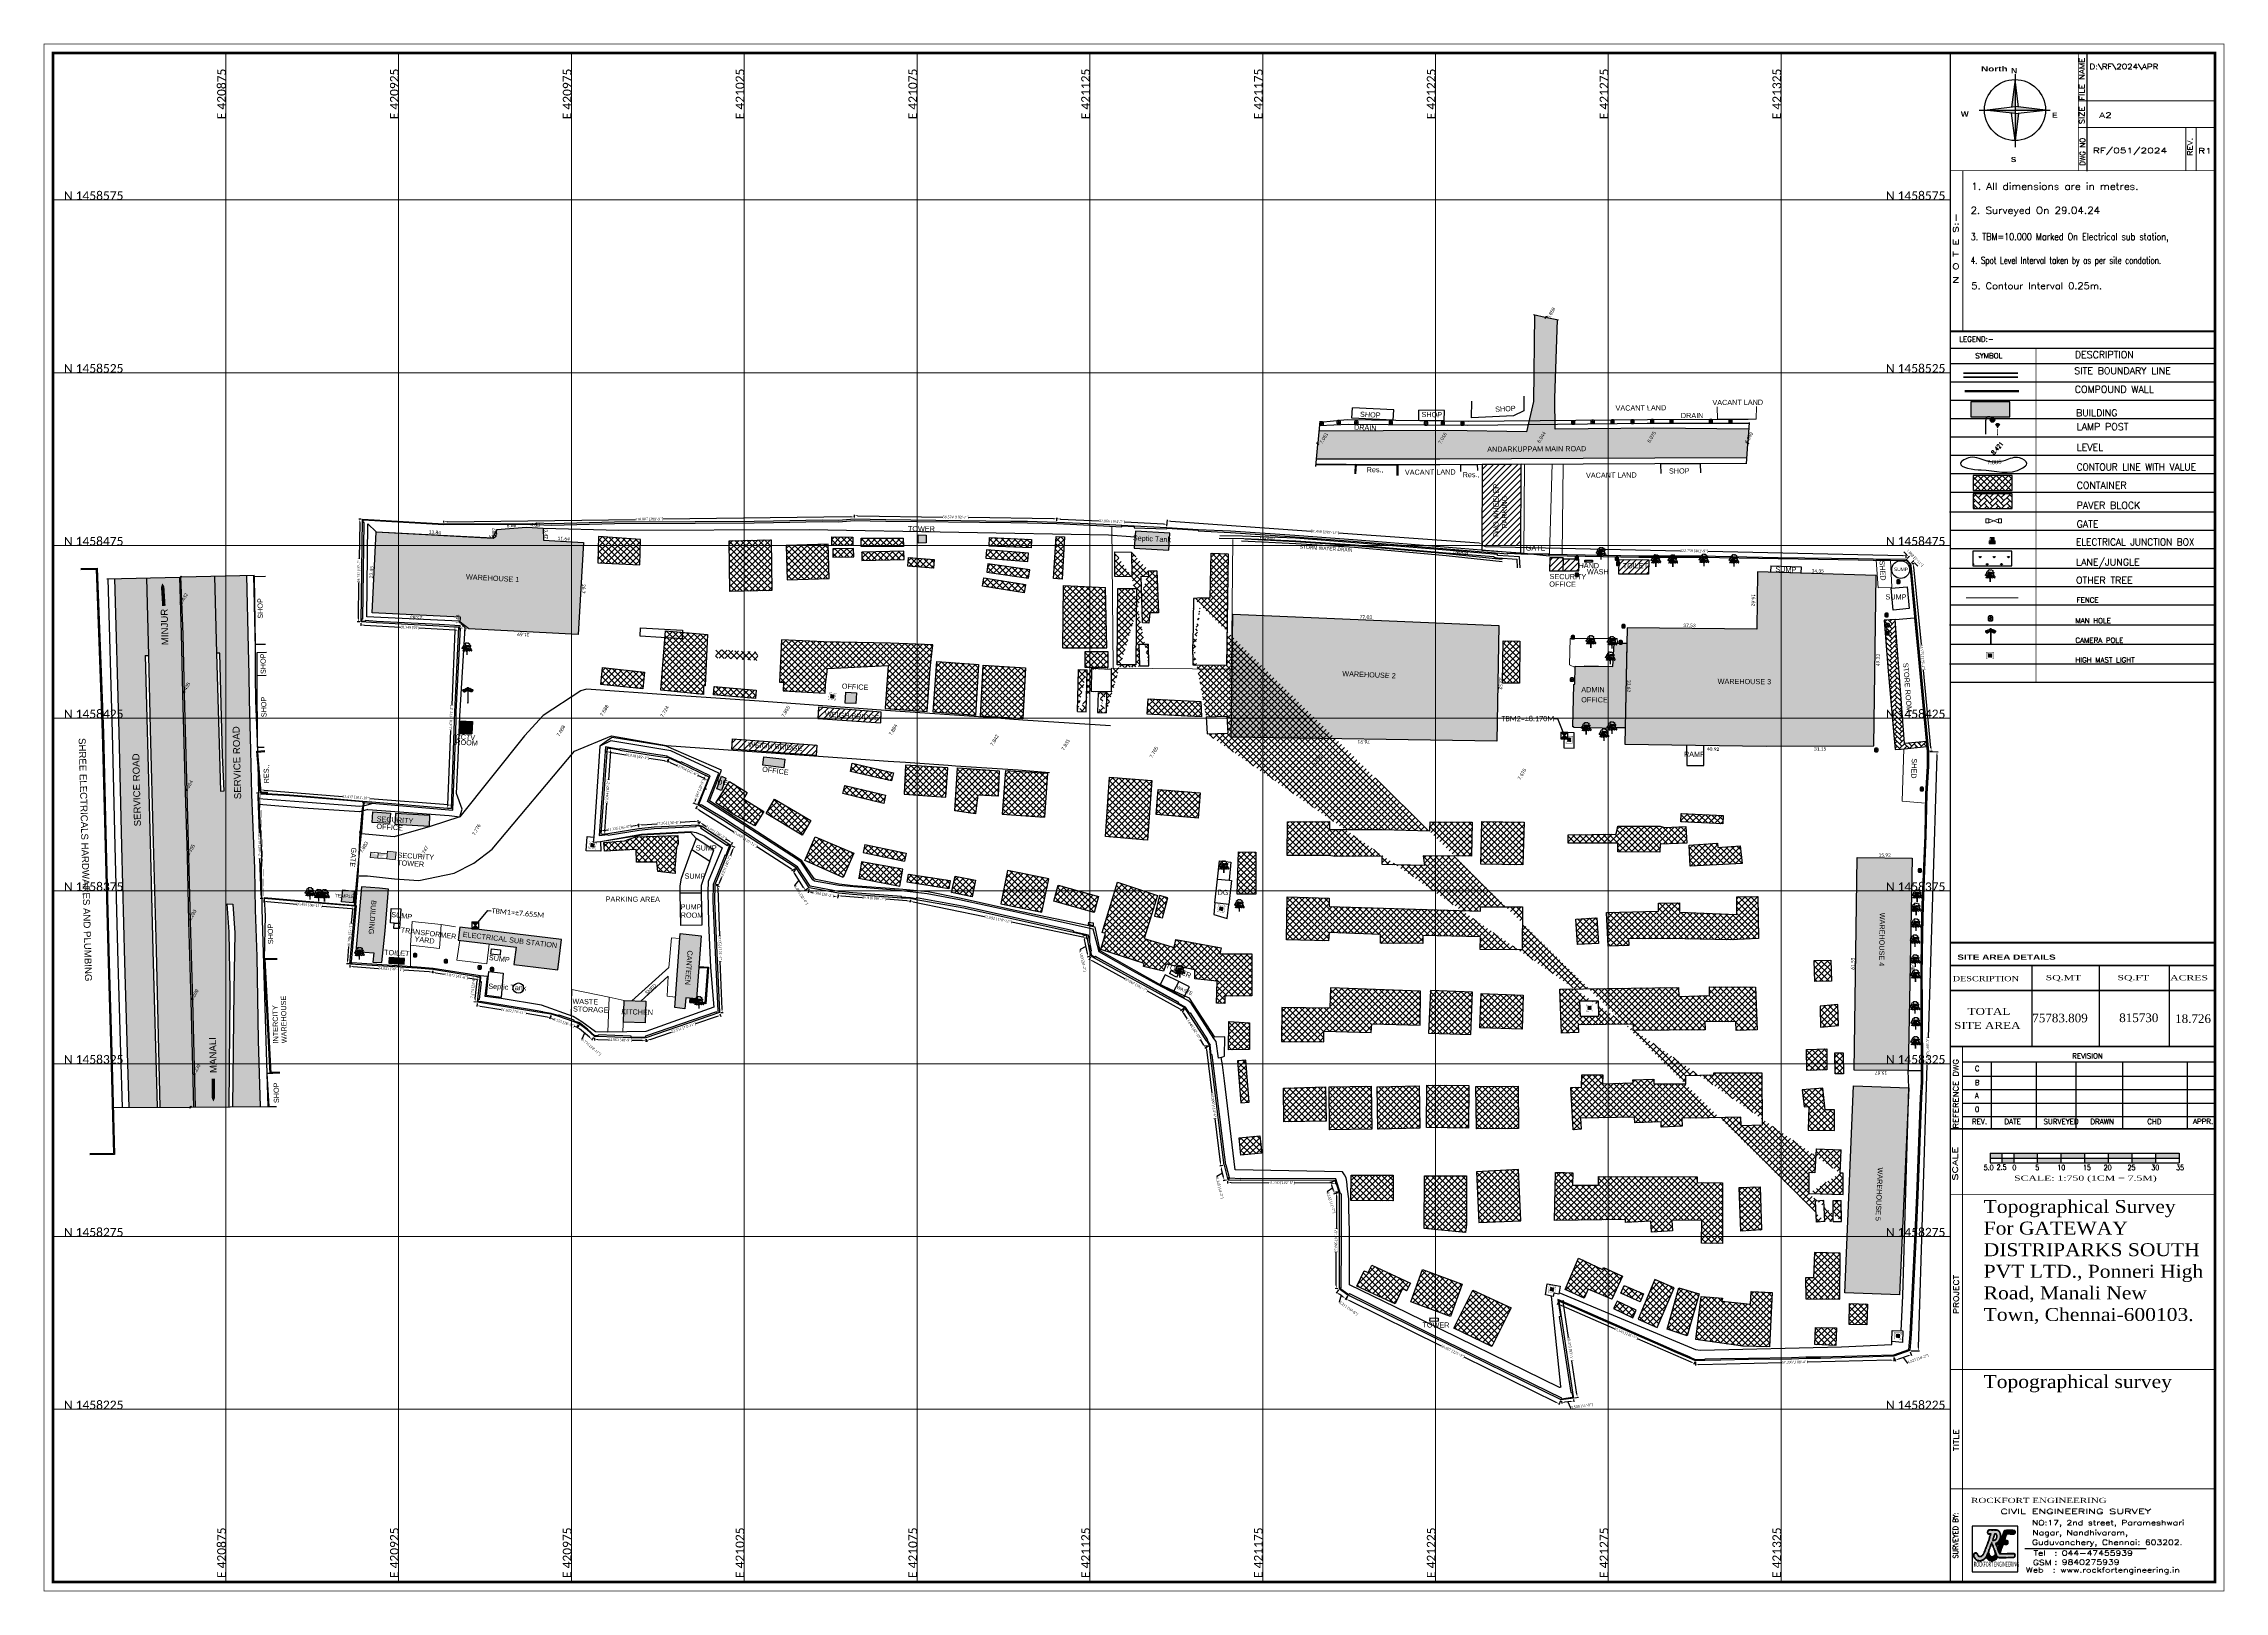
# Model space of a CAD drawing. Header units: metres. Extents: x 420822 to 421453, y 1458172 to 1458620.
import ezdxf
from ezdxf import colors
from ezdxf.entities.mleader import LeaderData, LeaderLine
from ezdxf.enums import TextEntityAlignment as Align
from ezdxf.math import Vec2, Vec3

# ---------------------------------------------------------------- set-up
doc = ezdxf.new("R2010")
doc.units = ezdxf.units.M
doc.header["$MEASUREMENT"] = 0
doc.header["$PDMODE"] = 3
doc.header["$PDSIZE"] = 0.25
doc.linetypes.add('DASHDOT2', pattern=[0.5, 0.25, -0.125, 0, -0.125])
doc.linetypes.add('DOT2', pattern=[0.125, 0, -0.125])
doc.layers.get('0').update_dxf_attribs({"linetype": 'CONTINUOUS'})
doc.layers.get('Defpoints').update_dxf_attribs({"linetype": 'CONTINUOUS'})
for name, color, linetype in [('ASSEM_MEMBER_1', 7, 'CONTINUOUS'), ('BOUNDARY', 7, 'CONTINUOUS'), ('BUILD', 230, 'CONTINUOUS'), ('BUILDING', 230, 'CONTINUOUS'), ('CONTAINER', 150, 'CONTINUOUS'), ('Contour_RL', 1, 'CONTINUOUS'), ('Contours', 40, 'CONTINUOUS'), ('CWALL', 120, 'CONTINUOUS'), ('DETAIL', 7, 'CONTINUOUS'), ('DIM', 8, 'CONTINUOUS'), ('DRAIN', 5, 'CONTINUOUS'), ('HATCH', 8, 'CONTINUOUS'), ('HM', 20, 'CONTINUOUS'), ('Logo', 7, 'CONTINUOUS'), ('MANHOLE', 7, 'CONTINUOUS'), ('POND', 5, 'CONTINUOUS'), ('ROAD', 1, 'CONTINUOUS'), ('ROAD LEVEL', 130, 'CONTINUOUS'), ('Standard', 7, 'CONTINUOUS'), ('TBM', 3, 'CONTINUOUS'), ('TEXT', 7, 'CONTINUOUS'), ('TITLE', 86, 'CONTINUOUS'), ('TITLE1', 222, 'CONTINUOUS'), ('TREE', 3, 'CONTINUOUS')]:
    doc.layers.add(name, color=color, linetype=linetype)
for name, color, linetype, lineweight in [('fence', 34, 'FENCE', 20), ('Gate', 7, 'CONTINUOUS', 15), ('Grass', 84, 'CONTINUOUS', 9), ('grid', 5, 'DOT2', 20), ('HIGH MAST', 4, 'CONTINUOUS', 18), ('Paver', 50, 'CONTINUOUS', 9), ('Power', 1, 'CONTINUOUS', 9), ('SHEET', 200, 'CONTINUOUS', 9)]:
    doc.layers.add(name, color=color, linetype=linetype, lineweight=lineweight)
doc.styles.add('APEXT', font='romanc.shx')
doc.styles.add('DU', font='dutcheb.ttf', dxfattribs={"width": 1.1})
doc.styles.add('Legend', font='calibri.ttf', dxfattribs={"height": 2})
doc.styles.add('ROMANC', font='romanc.shx')
doc.styles.add('ROMANS', font='romans')
doc.styles.add('ROMANTICITALIC', font='romantic.ttf')
doc.styles.add('rs1', font='arial.ttf', dxfattribs={"height": 1})
doc.styles.add('rs2', font='arial.ttf', dxfattribs={"height": 2})
doc.styles.add('STYLE4', font='', dxfattribs={"height": 5})
doc.styles.get('STYLE4').set_extended_font_data('Arial Black')
doc.linetypes.add('FENCE', pattern='A,4,-0.4,["X",Standard,S=0.4,R=-0.3,X=-0.15,Y=-0.2],-0.4', length=4.8)
doc.dimstyles.new('ROCKFORT', dxfattribs={"dimtxt": 0.75, "dimasz": 1, "dimexe": 0.3, "dimexo": 0.375, "dimgap": 0.1, "dimtad": 0, "dimdec": 3, "dimzin": 0, "dimdsep": 46, "dimtxsty": 'ROMANTICITALIC', "dimcen": 0.09, "dimclrd": 8, "dimclre": 8, "dimclrt": 5, "dimadec": 0, "dimazin": 0, "dimtfac": 1, "dimtdec": 3, "dimtofl": 0, "dimtmove": 1, "dimatfit": 2, "dimfxl": 1, "dimtolj": 1, "dimtzin": 0, "dimarcsym": 0})

# ---------------------------------------------------------------- blocks, each defined once
blk = doc.blocks.new('*E12')
at = {"linetype": 'Continuous'}
h = blk.add_hatch(dxfattribs=at)
h.set_pattern_fill('ANSI31', color=20)
h.set_pattern_definition([(45, (1111.70902, -80.57921), (-0.088388348, 0.088388348), [])])
edge = h.paths.add_edge_path()
edge.add_arc((304, 293), 34.5, 91.7083, 100.9754, ccw=False)
edge.add_arc((318, -174), 502, 90.3964, 91.7082, ccw=False)
edge.add_arc((330, -1873), 2201, 90.0693, 90.3963, ccw=False)
edge.add_arc((327, 327), 0.673, 0.4117, 90.0692, ccw=False)
edge.add_arc((323, 327), 5.39, -19.4237, 0.4117, ccw=False)
edge.add_arc((-24629, 9126), 26463, 340.5219, 340.5764, ccw=False)
edge.add_arc((-67070, 24137), 71480, 340.49847, 340.52181, ccw=False)
edge.add_arc((12200, 4578), 12646, 199.8973, 199.9028)
edge.add_arc((74801, 27243), 79223, 199.90287, 199.93266)
edge.add_arc((351, 244), 28.5, 199.9327, 207.3444)
edge.add_arc((345, 241), 22.4, 207.3444, 216.4341)
edge.add_arc((370, 259), 52.4, 216.4341, 221.2517)
edge.add_arc((369, 259), 51.7, 221.2517, 225.9532)
edge.add_arc((341, 230), 11.6, 225.9532, 240.1644)
edge.add_arc((338, 224), 5.02, 240.1645, 261.8199)
edge.add_arc((395, 210), 58.8, 164.4272, 171.2213, ccw=False)
edge.add_arc((450, 195), 116, 161.2239, 164.4272, ccw=False)
edge.add_arc((1363, -115), 1080, 160.6042, 161.2239, ccw=False)
edge.add_arc((-4747, 2036), 5398, 340.6042, 340.7142)
edge.add_arc((-10329, 3989), 11312, 340.7142, 340.7775)
edge.add_arc((-10378, 4006), 11363, 340.7775, 340.8407)
edge.add_arc((-5050, 2155), 5724, 340.8407, 340.9463)
edge.add_arc((10965, -3376), 11220, 160.8971, 160.9464, ccw=False)
edge.add_arc((11432, -3538), 11715, 160.8495, 160.8971, ccw=False)
edge.add_arc((10241, -3125), 10454, 160.8024, 160.8494, ccw=False)
edge.add_arc((2013, -260), 1741, 160.6255, 160.8024, ccw=False)
edge.add_line((370, 318), (374, 328))
edge.add_line((374, 328), (395, 328))
edge.add_arc((380, 983), 656, 271.3407, 272.6633)
edge.add_arc((408, 368), 39.5, 272.6633, 282.9227)
edge.add_arc((413, 346), 17, 282.9227, 301.136)
edge.add_arc((399, 369), 44, 301.136, 310.0788)
edge.add_arc((414, 351), 20.7, 310.0787, 337.783)
edge.add_arc((402, 357), 34.4, 337.783, 356.7191)
edge.add_arc((405, 356), 31.1, 356.7191, 376.665)
edge.add_arc((422, 361), 13.5, 16.665, 53.879)
edge.add_arc((422, 362), 13.3, 53.879, 70.97)
edge.add_arc((418, 350), 25.7, 70.97, 81.4161)
edge.add_arc((413, 319), 56.4, 81.4161, 88.0342)
edge.add_arc((405, 65), 311, 88.0342, 89.9041)
edge.add_arc((406, 768), 392, 269.1056, 269.9041, ccw=False)
edge.add_arc((403, 574), 198, 267.7752, 269.1056, ccw=False)
edge.add_arc((424, 1112), 736, 267.4654, 267.7753, ccw=False)
edge.add_arc((391, 377), 0.216, 179.9999, 267.4654, ccw=False)
edge.add_arc((392, 377), 1.29, 161.2642, 180, ccw=False)
edge.add_arc((20648, -6494), 21391, 161.2414, 161.2643, ccw=False)
edge.add_arc((2917, -472), 2665, 161.0354, 161.2414, ccw=False)
edge.add_arc((5221, -1263), 5100, 160.9087, 161.0354, ccw=False)
edge.add_arc((-22037, 8171), 23743, 340.9087, 340.9376)
edge.add_arc((-20073, 7492), 21665, 340.9375, 340.9685)
edge.add_arc((-18158, 6831), 19640, 340.9684, 340.9978)
edge.add_arc((-1692, 1161), 2225, 340.9977, 341.1432)
edge.add_line((413, 442), (417, 452))
edge.add_line((417, 452), (459, 452))
edge.add_arc((388, 6515), 6064, 270.6755, 270.9099)
edge.add_arc((479, 789), 337, 270.9099, 272.8357)
edge.add_arc((490, 548), 95.8, 272.8356, 276.7799)
edge.add_arc((500, 466), 12.8, 276.7799, 294.2138)
edge.add_arc((495, 478), 26, 294.2138, 314.4401)
edge.add_arc((490, 483), 32.7, 314.4401, 331.493)
edge.add_arc((492, 482), 31.1, 331.4931, 348.9976)
edge.add_arc((502, 480), 20.8, 348.9977, 372.6315)
edge.add_arc((497, 479), 25.4, 12.6316, 22.9386)
edge.add_arc((506, 483), 15.6, 22.9386, 37.7724)
edge.add_arc((507, 483), 14.7, 37.7724, 53.1278)
edge.add_arc((504, 479), 20.3, 53.1279, 65.1786)
edge.add_arc((506, 483), 15.4, 65.1786, 81.821)
edge.add_arc((498, 433), 66.3, 81.821, 87.4541)
edge.add_arc((487, 169), 330, 87.4541, 89.4995)
edge.add_arc((385, -11428), 11928, 89.4995, 89.6533)
edge.add_arc((432, -3796), 4295, 89.6534, 90.1051)
edge.add_arc((424, 200), 300, 90.1051, 93.2661)
edge.add_arc((412, 411), 88.7, 93.2661, 99.6634)
edge.add_arc((400, 481), 17.1, 99.6634, 121.3053)
edge.add_arc((399, 483), 15, 121.3053, 143.7439)
edge.add_arc((415, 471), 35.1, 143.7439, 155.6436)
edge.add_arc((509, 429), 138, 155.6437, 160.6776)
edge.add_arc((2855, -394), 2625, 160.6776, 161.2694)
edge.add_arc((-37572, 13314), 40064, 341.2452, 341.2693, ccw=False)
edge.add_arc((-39622, 14010), 42229, 341.2221, 341.2453, ccw=False)
edge.add_arc((-35258, 12526), 37619, 341.1992, 341.2222, ccw=False)
edge.add_arc((-5832, 2509), 6535, 341.1157, 341.1993, ccw=False)
edge.add_line((351, 393), (345, 376))
edge.add_line((345, 376), (339, 376))
edge.add_arc((328, 455), 79.7, 276.009, 277.7576, ccw=False)
edge.add_arc((332, 421), 45.7, 267.0701, 276.009, ccw=False)
edge.add_arc((255, 422), 88.3, 321.3793, 327.8621, ccw=False)
edge.add_arc((260, 418), 82.1, 307.8947, 321.3793, ccw=False)
edge.add_arc((258, 421), 85.3, 294.7983, 307.8947, ccw=False)
edge.add_line((293, 343), (286, 340))
edge.add_line((286, 340), (288, 335))
edge.add_arc((3475, 1449), 3376, 199.2668, 199.4404)
edge.add_arc((303, 298), 29.5, 105.9553, 113.3995, ccw=False)
edge.add_arc((302, 300), 27.4, 103.0982, 105.9553, ccw=False)
edge.add_arc((305, 287), 40.7, 100.9751, 103.0982, ccw=False)
blk = doc.blocks.new('RE')
at = {"linetype": 'Continuous', "true_color": 0x22346e}
h = blk.add_hatch(color=159, dxfattribs=at)
h.dxf.hatch_style = 1
edge = h.paths.add_edge_path()
edge.add_ellipse((217.55, -63.71), major_axis=(-157.69, 157.69), ratio=1, start_angle=25.98905, end_angle=26.05601, ccw=False)
edge.add_ellipse((285.11, -86.99), major_axis=(208.22, 208.22), ratio=1, start_angle=115.93461, end_angle=115.98905, ccw=False)
edge.add_ellipse((260.04, -78.32), major_axis=(189.46, 189.46), ratio=1, start_angle=115.87974, end_angle=115.93461, ccw=False)
edge.add_ellipse((76.81, -14.8), major_axis=(-52.33, 52.33), ratio=1, start_angle=25.73666, end_angle=25.87974, ccw=False)
edge.add_ellipse((-38.05, 25.34), major_axis=(-33.7, 33.7), ratio=1, start_angle=205.73666, end_angle=205.96013)
edge.add_ellipse((-161.23, 67.85), major_axis=(-125.84, 125.84), ratio=1, start_angle=205.96013, end_angle=206.04408)
edge.add_ellipse((-178.24, 73.69), major_axis=(138.57, 138.57), ratio=1, start_angle=296.04408, end_angle=296.12689)
edge.add_ellipse((-135.79, 59.18), major_axis=(-106.84, 106.84), ratio=1, start_angle=206.12689, end_angle=206.22786)
edge.add_ellipse((17.38, 7.12), major_axis=(-7.55, 7.55), ratio=1, start_angle=24.9166, end_angle=26.22786, ccw=False)
edge.add_ellipse((13.8, 8.43), major_axis=(-4.86, 4.86), ratio=1, start_angle=23.09147, end_angle=24.9166, ccw=False)
edge.add_ellipse((15.55, 7.73), major_axis=(-6.19, 6.19), ratio=1, start_angle=21.71321, end_angle=23.09147, ccw=False)
edge.add_ellipse((8.06, 10.68), major_axis=(0.529, 0.529), ratio=1, start_angle=83.69836, end_angle=92.36743, ccw=False)
edge.add_ellipse((7.18, 10.75), major_axis=(-0.466, 0.466), ratio=1, start_angle=266.82818, end_angle=276.85012, ccw=False)
edge.add_ellipse((-356.33, -123.25), major_axis=(-274.38, 274.38), ratio=1, start_angle=245.1609, end_angle=245.27065, ccw=False)
edge.add_ellipse((-78.73, -21.33), major_axis=(65.28, 65.28), ratio=1, start_angle=334.65517, end_angle=335.1609, ccw=False)
edge.add_ellipse((-159.56, -50.2), major_axis=(125.97, 125.97), ratio=1, start_angle=334.34603, end_angle=334.65517, ccw=False)
edge.add_ellipse((205.48, 77.96), major_axis=(147.6, 147.6), ratio=1, start_angle=154.34603, end_angle=154.6106)
edge.add_ellipse((125.43, 49.45), major_axis=(87.51, 87.51), ratio=1, start_angle=154.6106, end_angle=155.00155)
edge.add_ellipse((232.12, 88.28), major_axis=(-167.79, 167.79), ratio=1, start_angle=65.00155, end_angle=65.17579)
edge.add_ellipse((10.44, 6.82), major_axis=(-0.793, 0.793), ratio=1, start_angle=65.17579, end_angle=72.88561)
edge.add_ellipse((11.16, 7.2), major_axis=(1.37, 1.37), ratio=1, start_angle=162.88561, end_angle=168.79831)
edge.add_ellipse((10.57, 6.81), major_axis=(-0.867, 0.867), ratio=1, start_angle=78.79831, end_angle=87.12641)
edge.add_ellipse((10.47, 6.72), major_axis=(-0.777, 0.777), ratio=1, start_angle=87.12641, end_angle=95.97051)
edge.add_ellipse((10.55, 6.82), major_axis=(-0.867, 0.867), ratio=1, start_angle=95.97051, end_angle=104.11683)
edge.add_ellipse((10.5, 6.73), major_axis=(-0.792, 0.792), ratio=1, start_angle=104.11683, end_angle=120.13013)
edge.add_ellipse((10.67, 7.38), major_axis=(-1.26, 1.26), ratio=1, start_angle=120.13013, end_angle=131.4135)
edge.add_ellipse((11.21, 16.05), major_axis=(-7.41, 7.41), ratio=1, start_angle=131.4135, end_angle=134.81458)
edge.add_ellipse((13.14, 610.19), major_axis=(-427.53, 427.53), ratio=1, start_angle=134.81458, end_angle=134.99958)
edge.add_ellipse((13.14, 745.34), major_axis=(-523.1, 523.1), ratio=1, start_angle=134.99962, end_angle=135.11776)
edge.add_ellipse((14.57, 50.57), major_axis=(31.82, 31.82), ratio=1, start_angle=225.11776, end_angle=226.02478)
edge.add_ellipse((15.07, 22.6), major_axis=(12.04, 12.04), ratio=1, start_angle=226.02478, end_angle=227.44566)
edge.add_ellipse((15.76, 6.31), major_axis=(0.51, 0.51), ratio=1, start_angle=227.44566, end_angle=241.53974)
edge.add_ellipse((15.64, 6.73), major_axis=(-0.818, 0.818), ratio=1, start_angle=151.53974, end_angle=164.40718)
edge.add_ellipse((15.9, 6.26), major_axis=(-0.435, 0.435), ratio=1, start_angle=164.40718, end_angle=185.04427)
edge.add_ellipse((15.92, 6.24), major_axis=(-0.422, 0.422), ratio=1, start_angle=185.04431, end_angle=206.05073)
edge.add_ellipse((15.49, 6.39), major_axis=(-0.743, 0.743), ratio=1, start_angle=206.05073, end_angle=219.81878)
edge.add_ellipse((15.51, 6.39), major_axis=(0.726, 0.726), ratio=1, start_angle=309.81877, end_angle=319.86797)
edge.add_ellipse((16.15, 6.44), major_axis=(-0.276, 0.276), ratio=1, start_angle=229.86797, end_angle=250.57335)
edge.add_ellipse((16.21, 6.48), major_axis=(0.222, 0.222), ratio=1, start_angle=340.57335, end_angle=364.15727)
edge.add_ellipse((16.08, 6.32), major_axis=(-0.372, 0.372), ratio=1, start_angle=-85.84273, end_angle=-69.78318)
edge.add_line((16.3, 6.79), (16.14, 6.86))
edge.add_line((16.14, 6.86), (13.44, 6.88))
edge.add_ellipse((16.2, 473.78), major_axis=(330.15, 330.15), ratio=1, start_angle=224.50167, end_angle=224.66098, ccw=False)
edge.add_ellipse((12.81, 83.49), major_axis=(-54.17, 54.17), ratio=1, start_angle=133.8954, end_angle=134.50167, ccw=False)
edge.add_ellipse((14.13, 152.14), major_axis=(-102.72, 102.72), ratio=1, start_angle=133.663, end_angle=133.8954, ccw=False)
edge.add_ellipse((10.75, 7.06), major_axis=(0.104, 0.104), ratio=1, start_angle=194.71676, end_angle=223.663, ccw=False)
edge.add_ellipse((10.88, 7.29), major_axis=(-0.292, 0.292), ratio=1, start_angle=91.77917, end_angle=104.71676, ccw=False)
edge.add_ellipse((11.72, 8.19), major_axis=(1.16, 1.16), ratio=1, start_angle=177.13944, end_angle=181.77917, ccw=False)
edge.add_ellipse((11.79, 8.25), major_axis=(-1.23, 1.23), ratio=1, start_angle=82.46934, end_angle=87.13944, ccw=False)
edge.add_ellipse((11.23, 7.82), major_axis=(-0.731, 0.731), ratio=1, start_angle=75.57573, end_angle=82.46934, ccw=False)
edge.add_ellipse((11.49, 7.97), major_axis=(0.937, 0.937), ratio=1, start_angle=154.68694, end_angle=165.57573, ccw=False)
edge.add_ellipse((776.34, 281.63), major_axis=(575.34, 575.34), ratio=1, start_angle=154.56661, end_angle=154.68694, ccw=False)
edge.add_ellipse((2049.3, 734.08), major_axis=(-1530.63, 1530.63), ratio=1, start_angle=64.51963, end_angle=64.56661, ccw=False)
edge.add_ellipse((9.25, 10.87), major_axis=(-0.134, 0.134), ratio=1, start_angle=28.3891, end_angle=64.51963, ccw=False)
edge.add_ellipse((9.71, 10.14), major_axis=(-0.719, 0.719), ratio=1, start_angle=348.83653, end_angle=354.52422, ccw=False)
edge.add_ellipse((9.88, 9.89), major_axis=(-0.932, 0.932), ratio=1, start_angle=344.07638, end_angle=348.83653, ccw=False)
edge.add_ellipse((10.72, 8.37), major_axis=(2.16, 2.16), ratio=1, start_angle=431.53575, end_angle=434.07638, ccw=False)
edge.add_ellipse((6.89, 16.06), major_axis=(3.91, 3.91), ratio=1, start_angle=251.53575, end_angle=254.40819)
edge.add_ellipse((8.55, 13.11), major_axis=(1.52, 1.52), ratio=1, start_angle=254.40819, end_angle=260.22778)
edge.add_ellipse((8.74, 12.84), major_axis=(-1.28, 1.28), ratio=1, start_angle=170.22778, end_angle=176.65695)
edge.add_ellipse((7.98, 13.69), major_axis=(-2.09, 2.09), ratio=1, start_angle=176.65695, end_angle=181.11822)
edge.add_ellipse((7.79, 13.87), major_axis=(2.28, 2.28), ratio=1, start_angle=271.11822, end_angle=274.97522)
edge.add_ellipse((8.64, 13.16), major_axis=(-1.49, 1.49), ratio=1, start_angle=184.97522, end_angle=190.26648)
edge.add_ellipse((8.48, 13.27), major_axis=(1.63, 1.63), ratio=1, start_angle=280.26648, end_angle=285.29193)
edge.add_ellipse((6.53, 14.38), major_axis=(3.22, 3.22), ratio=1, start_angle=285.29193, end_angle=288.31385)
edge.add_ellipse((7.87, 13.71), major_axis=(2.16, 2.16), ratio=1, start_angle=288.31385, end_angle=301.74883)
edge.add_ellipse((7.36, 13.83), major_axis=(-2.53, 2.53), ratio=1, start_angle=211.74883, end_angle=223.7055)
edge.add_ellipse((7.56, 13.83), major_axis=(2.39, 2.39), ratio=1, start_angle=313.7055, end_angle=325.98578)
edge.add_ellipse((8.63, 14.03), major_axis=(1.62, 1.62), ratio=1, start_angle=325.98578, end_angle=342.41316)
edge.add_ellipse((9.27, 14.37), major_axis=(-1.11, 1.11), ratio=1, start_angle=252.41316, end_angle=265.2068)
edge.add_ellipse((9.04, 14.17), major_axis=(-1.33, 1.33), ratio=1, start_angle=265.2068, end_angle=276.38905)
edge.add_ellipse((9.09, 14.23), major_axis=(1.27, 1.27), ratio=1, start_angle=6.38905, end_angle=17.80678)
edge.add_ellipse((9.34, 14.72), major_axis=(0.883, 0.883), ratio=1, start_angle=17.80678, end_angle=32.79024)
edge.add_ellipse((9.29, 14.49), major_axis=(1.05, 1.05), ratio=1, start_angle=32.79024, end_angle=44.08654)
edge.add_ellipse((6.03, -189.9), major_axis=(-145.59, 145.59), ratio=1, start_angle=-45.91346, end_angle=-45.57456)
edge.add_ellipse((5.56, -236.7), major_axis=(178.68, 178.68), ratio=1, start_angle=44.42544, end_angle=44.70597)
edge.add_ellipse((6.85, 15.02), major_axis=(0.69, 0.69), ratio=1, start_angle=44.70597, end_angle=58.91736)
edge.add_ellipse((6.87, 14.92), major_axis=(-0.76, 0.76), ratio=1, start_angle=-31.08264, end_angle=-15.9651)
edge.add_ellipse((6.67, 15.28), major_axis=(-0.469, 0.469), ratio=1, start_angle=-15.9651, end_angle=5.74965)
edge.add_ellipse((6.66, 15.3), major_axis=(0.453, 0.453), ratio=1, start_angle=95.74965, end_angle=117.89934)
edge.add_ellipse((6.97, 15.2), major_axis=(0.681, 0.681), ratio=1, start_angle=117.89934, end_angle=134.22115)
edge.add_ellipse((6.97, 15.2), major_axis=(-0.686, 0.686), ratio=1, start_angle=44.22119, end_angle=53.61588)
edge.add_ellipse((6.38, 15.11), major_axis=(-0.26, 0.26), ratio=1, start_angle=53.61588, end_angle=72.99337)
edge.add_ellipse((6.32, 15.08), major_axis=(0.217, 0.217), ratio=1, start_angle=162.99337, end_angle=184.6441)
edge.add_ellipse((6.47, 15.26), major_axis=(-0.382, 0.382), ratio=1, start_angle=94.6441, end_angle=108.79215)
edge.add_ellipse((6.54, 15.39), major_axis=(0.486, 0.486), ratio=1, start_angle=198.79215, end_angle=207.58171)
edge.add_ellipse((6.53, 15.35), major_axis=(-0.455, 0.455), ratio=1, start_angle=117.58171, end_angle=126.81259)
edge.add_ellipse((6.64, 16.13), major_axis=(1.01, 1.01), ratio=1, start_angle=216.81259, end_angle=222.4257)
edge.add_ellipse((7.1, 26.31), major_axis=(-8.22, 8.22), ratio=1, start_angle=132.4257, end_angle=133.62339)
edge.add_ellipse((6.56, 4.02), major_axis=(7.55, 7.55), ratio=1, start_angle=401.87796, end_angle=403.62339, ccw=False)
edge.add_ellipse((7.12, 14.37), major_axis=(0.223, 0.223), ratio=1, start_angle=379.71154, end_angle=401.87796, ccw=False)
edge.add_ellipse((7.23, 14.58), major_axis=(-0.0529, 0.0529), ratio=1, start_angle=228.79476, end_angle=289.71154, ccw=False)
edge.add_ellipse((6.94, 14.56), major_axis=(-0.253, 0.253), ratio=1, start_angle=209.62443, end_angle=228.79476, ccw=False)
edge.add_ellipse((4.75, 15.17), major_axis=(-1.86, 1.86), ratio=1, start_angle=206.57525, end_angle=209.62443, ccw=False)
edge.add_ellipse((-92.97, 47.72), major_axis=(-74.69, 74.69), ratio=1, start_angle=206.36179, end_angle=206.57525, ccw=False)
edge.add_ellipse((-100.41, 50.23), major_axis=(-80.24, 80.24), ratio=1, start_angle=206.10069, end_angle=206.36179, ccw=False)
edge.add_ellipse((-302.6, 119.45), major_axis=(-231.36, 231.36), ratio=1, start_angle=205.98198, end_angle=206.10069, ccw=False)
edge.add_ellipse((231.86, -64.76), major_axis=(-168.38, 168.38), ratio=1, start_angle=25.98198, end_angle=26.04972)
edge.add_ellipse((4215.82, -1432.69), major_axis=(3146.9, 3146.9), ratio=1, start_angle=116.04972, end_angle=116.05774)
edge.add_ellipse((4176.4, -1419.15), major_axis=(-3117.42, 3117.42), ratio=1, start_angle=26.05774, end_angle=26.06736)
edge.add_ellipse((5509.22, -1876.33), major_axis=(4113.77, 4113.77), ratio=1, start_angle=116.067402, end_angle=116.075196)
edge.add_ellipse((-162.84, 68.4), major_axis=(126.17, 126.17), ratio=1, start_angle=295.49954, end_angle=296.0752, ccw=False)
edge.add_ellipse((-16.9, 16.72), major_axis=(-16.7, 16.7), ratio=1, start_angle=202.94247, end_angle=205.49954, ccw=False)
edge.add_ellipse((-3.9, 11.45), major_axis=(6.78, 6.78), ratio=1, start_angle=288.60707, end_angle=292.94247, ccw=False)
edge.add_ellipse((0.71, 9.16), major_axis=(3.14, 3.14), ratio=1, start_angle=280.89007, end_angle=288.60707, ccw=False)
edge.add_ellipse((2.43, 7.99), major_axis=(-1.67, 1.67), ratio=1, start_angle=184.14888, end_angle=190.89007, ccw=False)
edge.add_ellipse((2.08, 8.3), major_axis=(2, 2), ratio=1, start_angle=268.27122, end_angle=274.14888, ccw=False)
edge.add_ellipse((2.28, 8.09), major_axis=(1.79, 1.79), ratio=1, start_angle=262.16147, end_angle=268.27122, ccw=False)
edge.add_ellipse((3.19, 6.88), major_axis=(-0.72, 0.72), ratio=1, start_angle=160.10483, end_angle=172.16147, ccw=False)
edge.add_ellipse((3.07, 7.15), major_axis=(-0.931, 0.931), ratio=1, start_angle=154.53995, end_angle=160.10483, ccw=False)
edge.add_ellipse((3.33, 6.42), major_axis=(-0.381, 0.381), ratio=1, start_angle=143.68556, end_angle=154.53995, ccw=False)
edge.add_ellipse((3.26, 6.85), major_axis=(0.692, 0.692), ratio=1, start_angle=226.37391, end_angle=233.68556, ccw=False)
edge.add_ellipse((3.06, 15.4), major_axis=(6.74, 6.74), ratio=1, start_angle=224.99081, end_angle=226.37391, ccw=False)
edge.add_ellipse((3.06, 15.44), major_axis=(6.76, 6.76), ratio=1, start_angle=223.69248, end_angle=224.99083, ccw=False)
edge.add_ellipse((2.86, 6.96), major_axis=(0.765, 0.765), ratio=1, start_angle=217.19571, end_angle=223.69248, ccw=False)
edge.add_ellipse((2.78, 6.36), major_axis=(0.341, 0.341), ratio=1, start_angle=206.36548, end_angle=217.19571, ccw=False)
edge.add_ellipse((2.81, 6.45), major_axis=(-0.406, 0.406), ratio=1, start_angle=106.85922, end_angle=116.36548, ccw=False)
edge.add_ellipse((3.02, 6.84), major_axis=(0.719, 0.719), ratio=1, start_angle=188.0551, end_angle=196.85922, ccw=False)
edge.add_ellipse((2.88, 6.65), major_axis=(0.549, 0.549), ratio=1, start_angle=177.28384, end_angle=188.0551, ccw=False)
edge.add_ellipse((2.78, 6.56), major_axis=(0.462, 0.462), ratio=1, start_angle=165.50806, end_angle=177.28384, ccw=False)
edge.add_ellipse((2.61, 6.46), major_axis=(0.322, 0.322), ratio=1, start_angle=150.07067, end_angle=165.50806, ccw=False)
edge.add_ellipse((0.98, 6.02), major_axis=(-0.872, 0.872), ratio=1, start_angle=240.07067, end_angle=260.0351)
edge.add_ellipse((1.24, 6.2), major_axis=(0.652, 0.652), ratio=1, start_angle=350.0351, end_angle=374.85921)
edge.add_ellipse((1.32, 6.34), major_axis=(0.54, 0.54), ratio=1, start_angle=14.85921, end_angle=42.57107)
edge.add_ellipse((1.32, 6.4), major_axis=(-0.501, 0.501), ratio=1, start_angle=-47.42893, end_angle=-18.1102)
edge.add_ellipse((1.39, 6.25), major_axis=(-0.618, 0.618), ratio=1, start_angle=-18.1102, end_angle=-4.79363)
edge.add_ellipse((1.13, 6.56), major_axis=(0.328, 0.328), ratio=1, start_angle=85.20637, end_angle=106.58179)
edge.add_ellipse((1.21, 6.52), major_axis=(0.393, 0.393), ratio=1, start_angle=106.58179, end_angle=125.7233)
edge.add_ellipse((2.2, 6.36), major_axis=(1.1, 1.1), ratio=1, start_angle=125.7233, end_angle=134.61774)
edge.add_ellipse((2.15, 6.36), major_axis=(1.07, 1.07), ratio=1, start_angle=134.61774, end_angle=158.6709)
edge.add_ellipse((2.81, 6.64), major_axis=(-1.57, 1.57), ratio=1, start_angle=68.6709, end_angle=86.67836)
edge.add_ellipse((2.97, 6.79), major_axis=(1.73, 1.73), ratio=1, start_angle=176.67836, end_angle=193.80937)
edge.add_ellipse((2.88, 6.63), major_axis=(1.6, 1.6), ratio=1, start_angle=193.80937, end_angle=211.97292)
edge.add_ellipse((2.8, 6.31), major_axis=(1.36, 1.36), ratio=1, start_angle=211.97292, end_angle=219.81879)
edge.add_ellipse((2.94, 7.77), major_axis=(2.4, 2.4), ratio=1, start_angle=219.81879, end_angle=224.95463)
edge.add_ellipse((2.94, 7.8), major_axis=(-2.42, 2.42), ratio=1, start_angle=134.95462, end_angle=140.07719)
edge.add_ellipse((3.06, 6.42), major_axis=(-1.45, 1.45), ratio=1, start_angle=140.07719, end_angle=147.61071)
edge.add_ellipse((2.99, 6.7), major_axis=(1.65, 1.65), ratio=1, start_angle=237.61071, end_angle=249.11565)
edge.add_ellipse((2.62, 7.53), major_axis=(2.29, 2.29), ratio=1, start_angle=249.11565, end_angle=258.11334)
edge.add_ellipse((2.53, 7.67), major_axis=(2.41, 2.41), ratio=1, start_angle=258.11334, end_angle=266.89558)
edge.add_ellipse((2.76, 7.41), major_axis=(2.16, 2.16), ratio=1, start_angle=266.89558, end_angle=276.4158)
edge.add_ellipse((1.42, 8.48), major_axis=(-3.38, 3.38), ratio=1, start_angle=186.4158, end_angle=194.11602)
edge.add_ellipse((-0.02, 9.35), major_axis=(4.57, 4.57), ratio=1, start_angle=284.11602, end_angle=290.25943)
edge.add_ellipse((-4.82, 11.56), major_axis=(8.31, 8.31), ratio=1, start_angle=290.25943, end_angle=294.59891)
edge.add_ellipse((-41.69, 25.27), major_axis=(36.12, 36.12), ratio=1, start_angle=294.59891, end_angle=296.05601)
edge = h.paths.add_edge_path(flags=16)
edge.add_ellipse((8.26, 12.12), major_axis=(-0.301, 0.301), ratio=1, start_angle=27.35593, end_angle=48.47066, ccw=False)
edge.add_ellipse((32.12, 4.53), major_axis=(18, 18), ratio=1, start_angle=116.23205, end_angle=117.35593, ccw=False)
edge.add_ellipse((474.68, -145.85), major_axis=(348.51, 348.51), ratio=1, start_angle=116.12936, end_angle=116.23205, ccw=False)
edge.add_ellipse((114.26, -22.66), major_axis=(-79.19, 79.19), ratio=1, start_angle=25.82079, end_angle=26.12936, ccw=False)
edge.add_ellipse((168.05, -41.37), major_axis=(-119.45, 119.45), ratio=1, start_angle=25.66824, end_angle=25.82079, ccw=False)
edge.add_ellipse((9.15, 14.38), major_axis=(-0.38, 0.38), ratio=1, start_angle=16.85419, end_angle=25.66824, ccw=False)
edge.add_ellipse((8.76, 14.59), major_axis=(-0.0635, 0.0635), ratio=1, start_angle=-36.72831, end_angle=16.85419, ccw=False)
edge.add_ellipse((8.9, 13.63), major_axis=(0.75, 0.75), ratio=1, start_angle=404.48215, end_angle=413.27169, ccw=False)
edge.add_ellipse((8.89, 13.57), major_axis=(-0.79, 0.79), ratio=1, start_angle=305.14478, end_angle=314.48215, ccw=False)
edge.add_ellipse((8.98, 14.07), major_axis=(0.436, 0.436), ratio=1, start_angle=380.57541, end_angle=395.14478, ccw=False)
edge.add_ellipse((8.93, 13.96), major_axis=(0.516, 0.516), ratio=1, start_angle=340.59353, end_angle=380.57541, ccw=False)
edge.add_ellipse((8.36, 13.69), major_axis=(0.969, 0.969), ratio=1, start_angle=315.61216, end_angle=340.59353, ccw=False)
edge.add_ellipse((7.94, 13.68), major_axis=(-1.26, 1.26), ratio=1, start_angle=204.07775, end_angle=225.61216, ccw=False)
edge.add_ellipse((7.97, 13.67), major_axis=(1.24, 1.24), ratio=1, start_angle=272.20574, end_angle=294.07775, ccw=False)
edge.add_ellipse((8.31, 13.35), major_axis=(-0.91, 0.91), ratio=1, start_angle=168.41354, end_angle=182.20574, ccw=False)
edge.add_ellipse((8.14, 13.62), major_axis=(-1.14, 1.14), ratio=1, start_angle=156.73198, end_angle=168.41354, ccw=False)
edge.add_ellipse((8.08, 13.76), major_axis=(-1.24, 1.24), ratio=1, start_angle=145.56046, end_angle=156.73198, ccw=False)
edge.add_ellipse((8.05, 13.93), major_axis=(1.37, 1.37), ratio=1, start_angle=225.17413, end_angle=235.56046, ccw=False)
edge.add_ellipse((8.06, 12.56), major_axis=(-0.396, 0.396), ratio=1, start_angle=118.39401, end_angle=135.17413, ccw=False)
edge.add_ellipse((7.92, 12.1), major_axis=(0.0569, 0.0569), ratio=1, start_angle=138.47066, end_angle=208.39401, ccw=False)
edge = h.paths.add_edge_path(flags=0)
edge.add_ellipse((8.07, 12.14), major_axis=(-0.093, 0.093), ratio=1, start_angle=26.35137, end_angle=45.00002, ccw=False)
edge.add_ellipse((3430.37, -1142.83), major_axis=(2554.12, 2554.12), ratio=1, start_angle=116.3351, end_angle=116.35137, ccw=False)
edge.add_ellipse((268.88, -74.88), major_axis=(194.51, 194.51), ratio=1, start_angle=116.14442, end_angle=116.3351, ccw=False)
edge.add_ellipse((50.46, -0.29), major_axis=(-31.31, 31.31), ratio=1, start_angle=25.40867, end_angle=26.14442, ccw=False)
edge.add_ellipse((8.8, 14.54), major_axis=(0.034, 0.034), ratio=1, start_angle=45.17845, end_angle=115.40867, ccw=False)
edge.add_ellipse((8.8, 13.48), major_axis=(-0.784, 0.784), ratio=1, start_angle=307.94601, end_angle=315.17845, ccw=False)
edge.add_ellipse((8.8, 13.45), major_axis=(-0.804, 0.804), ratio=1, start_angle=299.77889, end_angle=307.94601, ccw=False)
edge.add_ellipse((8.89, 13.77), major_axis=(0.567, 0.567), ratio=1, start_angle=379.16855, end_angle=389.77889, ccw=False)
edge.add_ellipse((8.99, 13.99), major_axis=(-0.393, 0.393), ratio=1, start_angle=267.79345, end_angle=289.16855, ccw=False)
edge.add_ellipse((8.92, 13.93), major_axis=(-0.46, 0.46), ratio=1, start_angle=248.80381, end_angle=267.79345, ccw=False)
edge.add_ellipse((8.67, 13.82), major_axis=(0.654, 0.654), ratio=1, start_angle=323.25834, end_angle=338.80381, ccw=False)
edge.add_ellipse((7.61, 13.66), major_axis=(1.41, 1.41), ratio=1, start_angle=314.52522, end_angle=323.25834, ccw=False)
edge.add_ellipse((7.62, 13.66), major_axis=(-1.41, 1.41), ratio=1, start_angle=214.68828, end_angle=224.52522, ccw=False)
edge.add_ellipse((8.2, 13.56), major_axis=(0.991, 0.991), ratio=1, start_angle=291.90427, end_angle=304.68828, ccw=False)
edge.add_ellipse((8.24, 13.54), major_axis=(-0.958, 0.958), ratio=1, start_angle=188.87851, end_angle=201.90427, ccw=False)
edge.add_ellipse((7.93, 13.77), major_axis=(1.23, 1.23), ratio=1, start_angle=268.08783, end_angle=278.87851, ccw=False)
edge.add_ellipse((8.22, 13.46), major_axis=(0.931, 0.931), ratio=1, start_angle=259.17772, end_angle=268.08783, ccw=False)
edge.add_ellipse((8.31, 13.32), major_axis=(-0.813, 0.813), ratio=1, start_angle=159.31533, end_angle=169.17772, ccw=False)
edge.add_ellipse((8.22, 13.52), major_axis=(0.966, 0.966), ratio=1, start_angle=240.36822, end_angle=249.31533, ccw=False)
edge.add_ellipse((7.89, 14.73), major_axis=(1.85, 1.85), ratio=1, start_angle=234.8703, end_angle=240.36822, ccw=False)
edge.add_ellipse((6.06, 25.23), major_axis=(9.39, 9.39), ratio=1, start_angle=233.88596, end_angle=234.8703, ccw=False)
edge.add_ellipse((7.99, 12.9), major_axis=(0.566, 0.566), ratio=1, start_angle=226.25425, end_angle=233.88596, ccw=False)
edge.add_ellipse((8.01, 12.24), major_axis=(0.0978, 0.0978), ratio=1, start_angle=203.7554, end_angle=226.25425, ccw=False)
edge.add_ellipse((7.97, 12.14), major_axis=(0.0215, 0.0215), ratio=1, start_angle=135.00002, end_angle=203.7554, ccw=False)
edge = h.paths.add_edge_path(flags=0)
edge.add_ellipse((8.08, 12.18), major_axis=(0.0564, 0.0564), ratio=1, start_angle=116.27216, end_angle=135.00003, ccw=False)
edge.add_ellipse((11358.18, -3835.77), major_axis=(-8474.48, 8474.48), ratio=0.99999998, start_angle=26.266885, end_angle=26.272158, ccw=False)
edge.add_ellipse((805.95, -257.24), major_axis=(-595.53, 595.53), ratio=1, start_angle=26.19953, end_angle=26.26688, ccw=False)
edge.add_ellipse((23.35, 9.19), major_axis=(10.96, 10.96), ratio=1, start_angle=115.01374, end_angle=116.19953, ccw=False)
edge.add_ellipse((8.85, 14.46), major_axis=(0.0512, 0.0512), ratio=1, start_angle=40.70196, end_angle=115.01374, ccw=False)
edge.add_ellipse((8.79, 13.62), major_axis=(0.651, 0.651), ratio=1, start_angle=389.06823, end_angle=400.70196, ccw=False)
edge.add_ellipse((8.74, 13.47), major_axis=(0.761, 0.761), ratio=1, start_angle=377.76612, end_angle=389.06823, ccw=False)
edge.add_ellipse((9.03, 14.02), major_axis=(0.322, 0.322), ratio=1, start_angle=356.28357, end_angle=377.76612, ccw=False)
edge.add_ellipse((8.87, 13.88), major_axis=(-0.471, 0.471), ratio=1, start_angle=240.61907, end_angle=266.28357, ccw=False)
edge.add_ellipse((8.1, 13.67), major_axis=(1.03, 1.03), ratio=1, start_angle=316.36774, end_angle=330.61907, ccw=False)
edge.add_ellipse((7.87, 13.66), major_axis=(-1.2, 1.2), ratio=1, start_angle=213.05214, end_angle=226.36774, ccw=False)
edge.add_ellipse((8.09, 13.61), major_axis=(-1.04, 1.04), ratio=1, start_angle=198.26554, end_angle=213.05214, ccw=False)
edge.add_ellipse((8.22, 13.55), major_axis=(-0.94, 0.94), ratio=1, start_angle=185.84505, end_angle=198.26554, ccw=False)
edge.add_ellipse((8.14, 13.61), major_axis=(-1.01, 1.01), ratio=1, start_angle=174.08546, end_angle=185.84505, ccw=False)
edge.add_ellipse((8.16, 13.59), major_axis=(-0.987, 0.987), ratio=1, start_angle=162.18055, end_angle=174.08546, ccw=False)
edge.add_ellipse((8.25, 13.4), major_axis=(0.842, 0.842), ratio=1, start_angle=238.76561, end_angle=252.18055, ccw=False)
edge.add_ellipse((7.6, 16.08), major_axis=(2.79, 2.79), ratio=1, start_angle=235.94203, end_angle=238.76561, ccw=False)
edge.add_ellipse((7.8, 15.02), major_axis=(-2.03, 2.03), ratio=1, start_angle=142.35578, end_angle=145.94203, ccw=False)
edge.add_ellipse((7.59, 16.67), major_axis=(3.21, 3.21), ratio=1, start_angle=230.42999, end_angle=232.35578, ccw=False)
edge.add_ellipse((8.02, 12.18), major_axis=(-0.0125, 0.0125), ratio=1, start_angle=45.00003, end_angle=140.42999, ccw=False)
at = {"linetype": 'Continuous'}
h = blk.add_hatch(color=20, dxfattribs=at)
h.dxf.hatch_style = 1
edge = h.paths.add_edge_path()
edge.add_ellipse((8.47, 7.58), major_axis=(-1.44, 1.44), ratio=1, start_angle=75.76326, end_angle=83.84574)
edge.add_ellipse((7.92, 7.14), major_axis=(-0.942, 0.942), ratio=1, start_angle=83.84574, end_angle=94.16175)
edge.add_ellipse((7.77, 6.97), major_axis=(0.782, 0.782), ratio=1, start_angle=184.16175, end_angle=196.01681)
edge.add_ellipse((7.86, 7.12), major_axis=(-0.909, 0.909), ratio=1, start_angle=106.01681, end_angle=111.34193)
edge.add_ellipse((7.51, 6.32), major_axis=(0.292, 0.292), ratio=1, start_angle=201.34193, end_angle=213.76661)
edge.add_ellipse((7.55, 6.55), major_axis=(0.452, 0.452), ratio=1, start_angle=213.76661, end_angle=223.05845)
edge.add_ellipse((7.71, 11.26), major_axis=(3.79, 3.79), ratio=1, start_angle=223.05845, end_angle=225.00065)
edge.add_ellipse((7.71, 10.76), major_axis=(-3.43, 3.43), ratio=1, start_angle=135.00065, end_angle=137.22048)
edge.add_ellipse((7.88, 6.53), major_axis=(-0.438, 0.438), ratio=1, start_angle=137.22048, end_angle=147.34465)
edge.add_ellipse((7.89, 6.46), major_axis=(-0.387, 0.387), ratio=1, start_angle=147.34465, end_angle=158.3575)
edge.add_ellipse((6.82, 8.95), major_axis=(2.31, 2.31), ratio=1, start_angle=248.3575, end_angle=251.2999)
edge.add_ellipse((7.48, 7.62), major_axis=(1.26, 1.26), ratio=1, start_angle=251.2999, end_angle=256.2317)
edge.add_ellipse((7.81, 7.07), major_axis=(0.804, 0.804), ratio=1, start_angle=256.2317, end_angle=263.11498)
edge.add_ellipse((7.6, 7.33), major_axis=(-1.04, 1.04), ratio=1, start_angle=173.11498, end_angle=179.02135)
edge.add_ellipse((5.47, 9.53), major_axis=(-3.2, 3.2), ratio=1, start_angle=179.02135, end_angle=181.57157)
edge.add_ellipse((5.66, 9.35), major_axis=(3.02, 3.02), ratio=1, start_angle=271.57157, end_angle=273.57305)
edge.add_ellipse((6.64, 8.49), major_axis=(-2.1, 2.1), ratio=1, start_angle=183.57305, end_angle=186.19841)
edge.add_ellipse((6.53, 8.58), major_axis=(2.2, 2.2), ratio=1, start_angle=276.19841, end_angle=281.06957)
edge.add_ellipse((31.27, 14.94), major_axis=(16.69, 16.69), ratio=1, start_angle=155.07074, end_angle=155.78927)
edge.add_ellipse((12.45, 7.8), major_axis=(-2.45, 2.45), ratio=1, start_angle=65.78927, end_angle=71.00972)
edge.add_ellipse((10.83, 7.01), major_axis=(1.18, 1.18), ratio=1, start_angle=161.00972, end_angle=170.04907)
edge.add_ellipse((10.9, 7.05), major_axis=(1.23, 1.23), ratio=1, start_angle=170.04907, end_angle=176.51141)
edge.add_ellipse((10.51, 6.71), major_axis=(-0.865, 0.865), ratio=1, start_angle=86.51141, end_angle=94.94922)
edge.add_ellipse((10.51, 6.71), major_axis=(-0.863, 0.863), ratio=1, start_angle=94.94916, end_angle=103.39432)
edge.add_ellipse((10.78, 7.14), major_axis=(1.23, 1.23), ratio=1, start_angle=193.39432, end_angle=199.88826)
edge.add_line((10.04, 5.57), (10.09, 5.55))
edge.add_ellipse((10.13, 5.25), major_axis=(-0.215, 0.215), ratio=1, start_angle=-37.61784, end_angle=-4.27105)
edge.add_ellipse((10.42, 4.92), major_axis=(0.527, 0.527), ratio=1, start_angle=85.72895, end_angle=92.96411)
edge.add_ellipse((12.81, 2.76), major_axis=(-2.81, 2.81), ratio=1, start_angle=2.96411, end_angle=5.06018)
edge.add_ellipse((7.24, 7.42), major_axis=(2.33, 2.33), ratio=1, start_angle=265.18899, end_angle=275.06018, ccw=False)
edge.add_ellipse((7.54, 7.06), major_axis=(2, 2), ratio=1, start_angle=254.12091, end_angle=265.18899, ccw=False)
edge.add_ellipse((7.57, 7.02), major_axis=(-1.97, 1.97), ratio=1, start_angle=152.95548, end_angle=164.12091, ccw=False)
edge.add_ellipse((7.48, 7.29), major_axis=(2.17, 2.17), ratio=1, start_angle=232.5686, end_angle=242.95548, ccw=False)
edge.add_ellipse((7.41, 7.79), major_axis=(-2.52, 2.52), ratio=1, start_angle=139.97574, end_angle=142.5686, ccw=False)
edge.add_ellipse((7.6, 5.66), major_axis=(1.01, 1.01), ratio=1, start_angle=224.85502, end_angle=229.97574, ccw=False)
edge.add_ellipse((7.6, 5.56), major_axis=(-0.94, 0.94), ratio=1, start_angle=129.49695, end_angle=134.85502, ccw=False)
edge.add_ellipse((7.73, 6.94), major_axis=(1.92, 1.92), ratio=1, start_angle=216.3548, end_angle=219.49695, ccw=False)
edge.add_ellipse((7.75, 7.1), major_axis=(2.03, 2.03), ratio=1, start_angle=211.09736, end_angle=216.3548, ccw=False)
edge.add_ellipse((7.93, 7.82), major_axis=(-2.56, 2.56), ratio=1, start_angle=116.66992, end_angle=121.09736, ccw=False)
edge.add_ellipse((7.85, 7.57), major_axis=(2.37, 2.37), ratio=1, start_angle=202.11507, end_angle=206.66992, ccw=False)
edge.add_ellipse((7.21, 6.05), major_axis=(1.21, 1.21), ratio=1, start_angle=194.55426, end_angle=202.11507, ccw=False)
edge.add_ellipse((7, 5.7), major_axis=(0.915, 0.915), ratio=1, start_angle=184.17594, end_angle=194.55426, ccw=False)
edge.add_ellipse((9.95, 9.11), major_axis=(-4.1, 4.1), ratio=1, start_angle=90.76848, end_angle=94.17594, ccw=False)
edge.add_ellipse((9.95, 9.11), major_axis=(4.1, 4.1), ratio=1, start_angle=177.36032, end_angle=180.76849, ccw=False)
edge.add_ellipse((6.62, 6.07), major_axis=(-0.917, 0.917), ratio=1, start_angle=76.99642, end_angle=87.36032, ccw=False)
edge.add_ellipse((3.45, 4.09), major_axis=(-1.73, 1.73), ratio=1, start_angle=256.99642, end_angle=258.62087)
edge.add_ellipse((4.35, 4.69), major_axis=(0.963, 0.963), ratio=1, start_angle=348.62087, end_angle=351.13743)
edge.add_ellipse((3.61, 4.15), major_axis=(-1.61, 1.61), ratio=1, start_angle=261.13743, end_angle=264.56019)
edge.add_ellipse((1.97, 8.05), major_axis=(-2.96, 2.96), ratio=1, start_angle=189.14767, end_angle=189.89066)
edge.add_ellipse((0.24, 9.27), major_axis=(-4.46, 4.46), ratio=1, start_angle=189.89066, end_angle=194.21243)
edge.add_ellipse((-0.23, 9.55), major_axis=(-4.84, 4.84), ratio=1, start_angle=194.21243, end_angle=198.38132)
edge.add_ellipse((-0.09, 9.48), major_axis=(4.73, 4.73), ratio=1, start_angle=288.38139, end_angle=292.60713)
edge.add_ellipse((-4.62, 11.34), major_axis=(8.19, 8.19), ratio=1, start_angle=292.60713, end_angle=295.00971)
edge.add_line((6.27, 7.38), (6.54, 6.87))
edge.add_ellipse((11.89, 9.62), major_axis=(-4.26, 4.26), ratio=1, start_angle=72.15349, end_angle=75.76326)
at = {"color": 20, "linetype": 'Continuous'}
for p, q in [((8.8, 17.54), (0, 17.54)), ((0, 17.54), (0, 8.77)), ((17.6, 17.54), (8.8, 17.54)), ((17.6, 8.77), (17.6, 17.54)), ((0, 8.77), (0, 0)), ((17.6, 0), (17.6, 8.77)), ((0, 0), (8.8, 0)), ((8.8, 0), (17.6, 0))]:
    blk.add_line(p, q, dxfattribs=at)
for p, q in [((9.16, 10.88), (9.39, 10.99)), ((9.21, 10.71), (9.16, 10.88)), ((10.85, 12.02), (11.05, 12.05)), ((11.05, 12.05), (11.24, 12.59)), ((11.96, 10.48), (11.85, 10.18)), ((12.64, 10.5), (11.96, 10.48)), ((13.33, 14.45), (13.23, 14.14)), ((14.69, 14.46), (13.33, 14.45)), ((6.51, 7.89), (6.31, 7.32)), ((6.31, 7.32), (6.54, 6.87)), ((10.04, 5.57), (10.22, 5.49)), ((10.22, 5.49), (13.08, 5.48)), ((16.02, 5.42), (13.2, 5.42)), ((13.44, 6.88), (16.14, 6.86)), ((16.2, 5.51), (16.02, 5.42)), ((16.14, 6.86), (16.3, 6.79))]:
    blk.add_line(p, q)
at = {"linetype": 'Continuous'}
for p, q in [((10.64, 12.01), (10.54, 11.99)), ((5.42, 5.53), (5.4, 5.64)), ((6.31, 7.32), (6.26, 7.35)), ((9.04, 6.76), (9.13, 6.8)), ((10.01, 5.52), (10.04, 5.57)), ((10.81, 7.1), (10.73, 7.03))]:
    blk.add_line(p, q, dxfattribs=at)
for centre, major_axis, start_param, end_param in [((-16.9, 16.72), (-16.7, 16.7), 3.542014, 3.586644), ((-14.07, 15.64), (-14.45, 14.45), 3.559859, 3.588334), ((-8.8, 13.63), (10.49, 10.49), 5.121665, 5.158176), ((-150.76, 63.78), (116.95, 116.95), 5.158176, 5.164408), ((-87.15, 41.38), (69.23, 69.23), 5.159131, 5.168039), ((-162.84, 68.4), (-126.17, 126.17), 3.586644, 3.596692), ((180.44, -50.2), (130.75, 130.75), 2.022632, 2.026448), ((-987.94, 353.7), (743.42, 743.42), 5.164409, 5.165497), ((18.03, 6.07), (9.22, 9.22), 1.996138, 2.022633), ((8.57, 9.64), (2.07, 2.07), 1.936303, 1.996139), ((7.44, 15.19), (-1.12, 1.12), 0.620481, 0.784577), ((6.92, 15.19), (-0.75, 0.75), 0.784576, 1.007043), ((6.76, 15.3), (-0.631, 0.631), 0.367899, 0.620483), ((6.63, 15.2), (0.525, 0.525), 2.282243, 2.605446), ((6.39, 15.07), (0.365, 0.365), 2.577839, 2.959366), ((7.19, 15.15), (0.921, 0.921), 2.070103, 2.282244), ((5.91, 10.83), (-0.00712, 0.00712), 3.95291, 6.648694), ((6.45, 15.15), (-0.396, 0.396), 1.034648, 1.414225), ((5.67, 10.82), (-0.176, 0.176), 3.594701, 3.952909), ((6.62, 15.36), (-0.525, 0.525), 0.087536, 0.3679), ((6.57, 15.34), (-0.462, 0.462), 0.218095, 0.499307), ((5509.22, -1876.33), (-4113.77, 4113.77), 0.454962, 0.455098), ((6.34, 15.04), (-0.324, 0.324), 1.38857, 1.797947), ((343.95, -99.16), (251.37, 251.37), 2.039585, 2.041077), ((6.04, 10.99), (-0.056, 0.056), 0.470281, 0.980929), ((5.96, 10.98), (0.00402, 0.00402), 2.551726, 5.138362), ((-49.9, 31.97), (-42.2, 42.2), 3.567563, 3.572479), ((6.97, 15.2), (0.681, 0.681), 2.057732, 2.342601), ((6.97, 15.2), (-0.686, 0.686), 0.771805, 0.935773), ((6.39, 15.11), (0.344, 0.344), 2.985021, 3.406858), ((6.78, 15.2), (0.639, 0.639), 1.568299, 1.788891), ((6.38, 15.11), (-0.26, 0.26), 0.935773, 1.273969), ((6.66, 15.3), (-0.453, 0.453), 0.10034, 0.486935), ((6.66, 15.33), (-0.561, 0.561), -0.179386, 0.087537), ((6.32, 15.08), (0.217, 0.217), 2.844764, 3.222648), ((-14.91, 19.02), (-15.82, 15.82), 3.572478, 3.58813), ((6.48, 15.27), (0.519, 0.519), 3.368743, 3.656788), ((6.47, 15.26), (-0.382, 0.382), 1.651851, 1.898777), ((72.21, -10.13), (49.17, 49.17), 2.030952, 2.039584), ((6.79, 15.19), (-0.656, 0.656), -0.22039, -0.002497), ((6.45, 15.21), (0.425, 0.425), 3.406857, 3.577577), ((6.67, 15.28), (-0.469, 0.469), -0.278642, 0.10034), ((-39.27, 27.61), (34.09, 34.09), 5.158926, 5.167742), ((-41.69, 25.27), (36.12, 36.12), 5.141721, 5.167153), ((4176.4, -1419.15), (3117.42, 3117.42), 2.02559, 2.025758), ((6.68, 15.31), (-0.584, 0.584), -0.453675, -0.179386), ((6.54, 15.39), (-0.486, 0.486), 1.898778, 2.052195), ((6.41, 15.1), (0.344, 0.344), 3.577577, 3.77795), ((6.41, 15), (-0.32, 0.32), 2.08599, 2.24739), ((-150.79, 63.96), (118.05, 118.05), 5.152238, 5.158686), ((6.7, 15.34), (-0.526, 0.526), -0.477418, -0.220388), ((130.51, -29.79), (-92.68, 92.68), 0.454784, 0.460156), ((6.53, 15.35), (0.455, 0.455), 3.622992, 3.784093), ((1575.66, -525.63), (1173, 1173), 2.025856, 2.026148), ((6.53, 15.87), (-0.893, 0.893), 2.207152, 2.315162), ((6.87, 14.92), (0.76, 0.76), 1.028289, 1.292154), ((6.74, 18.01), (-2.46, 2.46), 2.247389, 2.283308), ((6.72, 15.17), (-0.683, 0.683), -0.697636, -0.453675), ((6.64, 16.13), (-1.01, 1.01), 2.213297, 2.311265), ((4215.82, -1432.69), (3146.9, 3146.9), 2.02545, 2.02559), ((6.95, 14.55), (-1.11, 1.11), -0.772858, -0.477416), ((7.13, 30.5), (-11.25, 11.25), 2.31516, 2.332076), ((6.77, 18.43), (2.76, 2.76), 3.854104, 3.891187), ((2297.87, -773.28), (1712.86, 1712.86), 2.025636, 2.025856), ((-499.72, 186.51), (378.48, 378.48), 5.167172, 5.168484), ((7.1, 26.31), (-8.22, 8.22), 2.311264, 2.332168), ((6.85, 15.02), (0.69, 0.69), 0.780266, 1.028288), ((217.55, -63.71), (-157.69, 157.69), 0.453595, 0.454763), ((-231.81, 91.63), (178.62, 178.62), 5.16116, 5.163064), ((6.78, 18.7), (2.95, 2.95), 3.891187, 3.926494), ((7.03, 11.71), (-3.14, 3.14), -0.785233, -0.697635), ((231.86, -64.76), (168.38, 168.38), 2.024269, 2.025449), ((-149.67, 63.57), (-117.2, 117.2), 3.587891, 3.595407), ((2161.94, -726.64), (1611.24, 1611.24), 2.025415, 2.025635), ((285.11, -86.99), (208.22, 208.22), 2.023443, 2.024391), ((6.49, 4.05), (-7.46, 7.46), -0.828962, -0.809518), ((-302.6, 119.45), (231.36, 231.36), 5.165859, 5.167931), ((-254.55, 102.73), (-195.28, 195.28), 3.597688, 3.59984), ((6.77, 7.8), (-4.76, 4.76), -0.806413, -0.785893), ((-260.1, 101.47), (-199.8, 199.8), 3.592269, 3.594177), ((260.04, -78.32), (-189.46, 189.46), 0.451687, 0.452647), ((6.56, 4.02), (7.55, 7.55), 0.730908, 0.761372), ((703.36, -225.77), (520.75, 520.75), 2.024902, 2.025414), ((5.56, -236.7), (-178.68, 178.68), -0.795422, -0.79053), ((76.81, -14.8), (52.33, 52.33), 2.019985, 2.022485), ((6.84, 11.12), (-2.41, 2.41), -0.840564, -0.806413), ((7.5, -29.76), (32.45, 32.45), 0.772199, 0.797939), ((-38.05, 25.34), (33.7, 33.7), 5.161579, 5.165479), ((6.85, 12.23), (-1.67, 1.67), -0.888013, -0.828961), ((-43.84, 31.25), (-37.98, 37.98), 3.5957, 3.601308), ((-231.13, 91.45), (-178.12, 178.12), 3.594177, 3.596257), ((-3508.52, 1206.94), (2625.05, 2625.05), 5.170636, 5.17078), ((-100.41, 50.23), (80.24, 80.24), 5.16793, 5.172494), ((-161.23, 67.85), (125.84, 125.84), 5.165479, 5.166943), ((7.05, -142.43), (112.14, 112.14), 0.778929, 0.785565), ((6.56, 6.05), (-6, 6), -0.852175, -0.840563), ((-20.97, 23.52), (20.91, 20.91), 5.172104, 5.180872), ((-156.59, 65.95), (-122.39, 122.39), 3.595407, 3.602683), ((6.89, 12.62), (-1.39, 1.39), -0.937745, -0.888012), ((-178.24, 73.69), (-138.57, 138.57), 3.596147, 3.597595), ((-92.97, 47.72), (-74.69, 74.69), 3.601698, 3.605418), ((793.65, -260.4), (-588.03, 588.03), 0.454081, 0.454665), ((-84.03, 44.2), (-67.83, 67.83), 3.610077, 3.612433), ((7.13, 14.51), (-0.00565, 0.00565), 3.926989, 5.43101), ((7.09, 14.51), (0.0343, 0.0343), 5.170782, 5.497787), ((7.12, 14.37), (0.223, 0.223), 0.344031, 0.730908), ((-135.79, 59.18), (106.84, 106.84), 5.168391, 5.170151), ((7.18, 14.55), (0.0125, 0.0125), 5.497789, 6.916237), ((7.11, 14.55), (0.0619, 0.0619), 5.183229, 5.497787), ((4.75, 15.17), (1.86, 1.86), 5.176216, 5.229433), ((7.23, 14.58), (-0.0529, 0.0529), 3.993222, 5.056419), ((17.38, 7.12), (7.55, 7.55), 2.005675, 2.028559), ((459.12, -145.32), (-337.88, 337.88), 0.453198, 0.454082), ((6.94, 14.56), (0.253, 0.253), 5.229433, 5.564018), ((13.8, 8.43), (-4.86, 4.86), 0.403021, 0.43488), ((1083, -360.55), (804.54, 804.54), 2.023675, 2.023995), ((15.55, 7.73), (6.19, 6.19), 1.952942, 1.973817), ((14.97, 8.28), (5.6, 5.6), 2.016927, 2.031887), ((7.64, 11.1), (0.108, 0.108), 1.570796, 1.952941), ((12.03, 9.31), (3.4, 3.4), 1.995177, 2.016929), ((8.06, 10.68), (-0.529, 0.529), -0.072865, -0.000001), ((14.76, 8.28), (5.46, 5.46), 1.983734, 1.995178), ((10.14, 9.95), (-1.95, 1.95), 0.430679, 0.452879), ((7.95, 10.76), (0.296, 0.296), 1.927965, 2.001477), ((7.59, 11.22), (0.0236, 0.0236), 0.801301, 1.497931), ((7.63, 11.07), (0.0436, 0.0436), 1.628425, 1.983732), ((7.73, 10.86), (-0.128, 0.128), 0.21992, 0.357166), ((7.59, 11.11), (-0.00527, 0.00527), 4.302678, 6.340817), ((7.66, 10.91), (0.0671, 0.0671), 1.610284, 1.790718), ((7.59, 11.22), (-0.0224, 0.0224), -1.492566, -0.769494), ((-35.19, -5.77), (32.52, 32.52), 5.868482, 5.873474), ((7.59, 10.97), (0.00322, 0.00322), 6.277737, 7.893466), ((7.58, 10.95), (0.0222, 0.0222), 5.853667, 6.277739), ((7.18, 10.75), (0.466, 0.466), 6.281623, 6.361416), ((-27.72, -2.17), (-26.65, 26.65), 4.279881, 4.282873), ((-3.03, 6.92), (-8.05, 8.05), 4.268518, 4.279881), ((7.54, 11.1), (0.108, 0.108), 5.851498, 6.281624), ((-4.27, 6.25), (-9.06, 9.06), 4.276829, 4.297684), ((-356.33, -123.25), (274.38, 274.38), 5.849661, 5.851497), ((-11.89, 3.77), (-14.7, 14.7), 4.261278, 4.268518), ((83.6, 36.94), (-56.78, 56.78), 1.119686, 1.12271), ((-16.97, 1.62), (-18.62, 18.62), 4.264656, 4.276828), ((1619.64, 575.65), (1207.79, 1207.79), 2.693505, 2.693833), ((8.26, 12.12), (-0.301, 0.301), 0.477451, 0.845973), ((7.92, 12.1), (0.0569, 0.0569), 2.416769, 3.637162), ((32.12, 4.53), (18, 18), 2.028632, 2.048247), ((-4030.88, -1407.71), (-3026.76, 3026.76), 4.264571, 4.264655), ((8.06, 12.56), (0.396, 0.396), 3.637162, 3.930029), ((-78.73, -21.33), (-65.28, 65.28), 4.270039, 4.278863), ((3430.37, -1142.83), (-2554.12, 2554.12), 0.459634, 0.459918), ((8.07, 12.14), (-0.093, 0.093), 0.459918, 0.785398), ((7.97, 12.14), (-0.0215, 0.0215), 0.785397, 1.985407), ((8.01, 12.24), (0.0978, 0.0978), 3.556203, 3.94888), ((11358.18, -3835.77), (8474.48, 8474.48), 2.02924, 2.029332), ((8.08, 12.18), (-0.0564, 0.0564), 0.458536, 0.785399), ((8.02, 12.18), (-0.0125, 0.0125), 0.785398, 2.450966), ((-5363.08, -1875.34), (-4025.11, 4025.11), 4.264504, 4.264572), ((1565.88, 556.77), (-1167.5, 1167.5), 1.123036, 1.12344), ((474.68, -145.85), (-348.51, 348.51), 0.456044, 0.457836), ((7.99, 12.9), (-0.566, 0.566), 2.378085, 2.511284), ((7.59, 16.67), (-3.21, 3.21), 2.450966, 2.484577), ((8.05, 13.93), (-1.37, 1.37), 2.359233, 2.540525), ((6.82, -178.46), (137.61, 137.61), 0.774658, 0.77893), ((6.03, -189.9), (-145.59, 145.59), -0.801341, -0.795421), ((7.54, -26.75), (-30.32, 30.32), -0.826032, -0.798596), ((6.06, 25.23), (-9.39, 9.39), 2.511284, 2.528464), ((-4958.8, -1733.46), (3722.15, 3722.15), 5.835233, 5.835301), ((7.8, 15.02), (-2.03, 2.03), 2.484577, 2.547168), ((-159.56, -50.2), (125.97, 125.97), 5.835439, 5.840835), ((2095.16, 742.83), (1564.21, 1564.21), 2.694235, 2.694559), ((-1415.93, -490.39), (-1067.23, 1067.23), 4.264264, 4.264436), ((268.88, -74.88), (194.51, 194.51), 2.027102, 2.03043), ((114.26, -22.66), (-79.19, 79.19), 0.45066, 0.456044), ((1899.92, 672.38), (1417.41, 1417.41), 2.693467, 2.694495), ((7.89, 14.73), (-1.85, 1.85), 2.528464, 2.624421), ((7.6, 16.08), (2.79, 2.79), 4.117964, 4.167246), ((805.95, -257.24), (-595.53, 595.53), 0.457268, 0.458444), ((8.08, 13.76), (1.24, 1.24), 4.111323, 4.306297), ((-106.96, -32.09), (86.52, 86.52), 5.829827, 5.836151), ((168.05, -41.37), (-119.45, 119.45), 0.447995, 0.450659), ((205.48, 77.96), (147.6, 147.6), 2.693847, 2.698463), ((8.25, 13.4), (-0.842, 0.842), 2.596449, 2.830585), ((50.46, -0.29), (31.31, 31.31), 2.014261, 2.027101), ((8.22, 13.52), (0.966, 0.966), 4.195218, 4.351371), ((9.15, 14.38), (0.38, 0.38), 1.864957, 2.01879), ((8.76, 14.59), (0.0635, 0.0635), 0.929766, 1.864958), ((23.35, 9.19), (-10.96, 10.96), 0.436572, 0.457268), ((8.14, 13.62), (-1.14, 1.14), 2.735501, 2.939373), ((8.9, 13.63), (0.75, 0.75), 0.77639, 0.929766), ((8.8, 14.54), (0.034, 0.034), 0.788514, 2.01426), ((8.85, 14.46), (0.0512, 0.0512), 0.710384, 2.007367), ((8.31, 13.32), (-0.813, 0.813), 2.780574, 2.952708), ((8.8, 13.48), (0.784, 0.784), 0.662275, 0.788513), ((8.16, 13.59), (0.987, 0.987), 4.401382, 4.609107), ((8.79, 13.62), (-0.651, 0.651), -1.063455, -0.860413), ((8.89, 13.57), (-0.79, 0.79), -0.957406, -0.794408), ((8.75, 1.25), (10.53, 10.53), 0.746656, 0.774659), ((8.8, 13.45), (0.804, 0.804), 0.519743, 0.662275), ((8.22, 13.46), (0.931, 0.931), 4.523504, 4.679014), ((8.31, 13.35), (-0.91, 0.91), 2.939373, 3.18009), ((8.74, 13.47), (0.761, 0.761), 0.310077, 0.507341), ((8.14, 13.61), (1.01, 1.01), 4.609108, 4.814407), ((9.11, 10.89), (-0.0364, 0.0364), -0.113053, 0.602662), ((9.25, 10.87), (0.134, 0.134), 2.17346, 2.696876), ((2049.3, 734.08), (-1530.63, 1530.63), 1.12608, 1.1269), ((9.71, 10.14), (0.719, 0.719), 1.375963, 1.457743), ((8.98, 14.07), (-0.436, 0.436), -1.211688, -0.957407), ((8.89, 13.77), (0.567, 0.567), 0.334557, 0.519745), ((7.93, 13.77), (1.23, 1.23), 4.679014, 4.867351), ((9.88, 9.89), (-0.932, 0.932), -0.277919, -0.194835), ((111.2, 46.36), (-76.4, 76.4), 1.121667, 1.129743), ((8.93, 13.96), (0.516, 0.516), 5.944476, 6.642294), ((8.99, 13.99), (0.393, 0.393), 6.244665, 6.617744), ((9.03, 14.02), (0.322, 0.322), 6.21832, 6.593262), ((10.72, 8.37), (-2.16, 2.16), -0.322261, -0.277919), ((8.22, 13.55), (-0.94, 0.94), 3.243611, 3.460391), ((7.97, 13.67), (-1.24, 1.24), 3.18009, 3.561839), ((9.21, 14.18), (1.36, 1.36), 0.482837, 0.744766), ((9.29, 14.49), (-1.05, 1.05), -0.998493, -0.801341), ((9.14, 11.38), (3.36, 3.36), 0.693029, 0.746657), ((8.24, 13.54), (0.958, 0.958), 4.867351, 5.094698), ((6.89, 16.06), (-3.91, 3.91), 2.81933, 2.869464), ((8.87, 13.88), (0.471, 0.471), 5.77039, 6.218321), ((9.41, 10.41), (0.0159, 0.0159), 1.570795, 2.690006), ((8.24, 13.47), (-1.93, 1.93), 2.789006, 3.017581), ((9.41, 10.41), (-0.0209, 0.0209), -0.468568, 0.000001), ((1316.22, 463.6), (-978.06, 978.06), 1.119209, 1.119781), ((8.92, 13.93), (-0.46, 0.46), 4.342447, 4.67387), ((8.09, 13.61), (1.04, 1.04), 5.031187, 5.289268), ((9.7, 9.54), (-0.667, 0.667), -0.506925, -0.46857), ((9.68, 9.6), (-0.62, 0.62), -0.556791, -0.506926), ((9.78, 9.19), (-0.922, 0.922), -0.593846, -0.556791), ((8.2, 13.56), (0.991, 0.991), 5.094698, 5.317814), ((8.1, 13.67), (-1.03, 1.03), 3.950856, 4.199595), ((390.41, 146.5), (286.14, 286.14), 2.700541, 2.703565), ((8.67, 13.82), (0.654, 0.654), 5.641924, 5.913243), ((7.87, 13.66), (-1.2, 1.2), 3.71847, 3.950857), ((9.74, 9.38), (-0.781, 0.781), -0.755583, -0.593847), ((9.5, 15.24), (0.624, 0.624), 0.506528, 0.693029), ((7.62, 13.66), (-1.41, 1.41), 3.747018, 3.918704), ((8.36, 13.69), (0.969, 0.969), 5.508468, 5.944477), ((7.61, 13.66), (1.41, 1.41), 5.489501, 5.641923), ((9.34, 14.72), (-0.883, 0.883), -1.260011, -0.998492), ((7.94, 13.68), (-1.26, 1.26), 3.561839, 3.937673), ((8.55, 13.11), (-1.52, 1.52), 2.869463, 2.971029), ((636.44, 227.42), (469.19, 469.19), 2.690577, 2.691749), ((776.34, 281.63), (-575.34, 575.34), 1.1269, 1.129), ((10.18, -5.56), (-11.35, 11.35), -0.77848, -0.755584), ((9.36, 14.73), (-0.998, 0.998), -1.370725, -1.06427), ((9.36, 14.68), (0.982, 0.982), 0.248433, 0.482836), ((8.74, 12.84), (-1.28, 1.28), 2.971028, 3.083247), ((10.02, 8.96), (0.0881, 0.0881), 2.69175, 3.141592), ((9.09, 14.23), (-1.27, 1.27), -1.459265, -1.26001), ((8.31, 13.38), (1.86, 1.86), 4.588377, 4.823729), ((2393.63, 871.77), (1792.61, 1792.61), 2.703565, 2.704085), ((9.94, 8.88), (-0.0052, 0.0052), 1.570798, 3.586673), ((-2146.23, 772.37), (-1617.41, 1617.41), 3.586672, 3.587032), ((7.98, 13.69), (-2.09, 2.09), 3.083246, 3.161108), ((9.19, 14.4), (-1.22, 1.22), -1.522123, -1.322365), ((10.56, -59.95), (-49.81, 49.81), -0.784189, -0.778481), ((7.79, 13.87), (2.28, 2.28), 4.731905, 4.799222), ((9.09, 14.32), (-1.34, 1.34), 4.66669, 4.91246), ((9.04, 14.17), (-1.33, 1.33), 4.628726, 4.823919), ((-788.14, 292.02), (598.79, 598.79), 5.157829, 5.158781), ((8.64, 13.16), (1.49, 1.49), 4.799222, 4.891562), ((9.11, 14.31), (1.3, 1.3), 6.138808, 6.331858), ((8.15, 13.51), (-2, 2), 3.252932, 3.479107), ((8.48, 13.27), (-1.63, 1.63), 3.320766, 3.408484), ((9.27, 14.37), (1.11, 1.11), 5.976241, 6.199521), ((10.47, 10.47), (0.0152, 0.0152), 5.504972, 7.069792), ((8.91, 14.16), (1.51, 1.51), 6.006395, 6.237486), ((6.53, 14.38), (-3.22, 3.22), 3.408486, 3.461231), ((10.32, 10.47), (-0.122, 0.122), 3.587984, 3.934177), ((9.06, 14.27), (1.35, 1.35), 5.951162, 6.138808), ((7.87, 13.71), (2.16, 2.16), 5.032027, 5.266518), ((17.25, 9.41), (-5.03, 5.03), 0.396521, 0.409541), ((10.65, 12.02), (-0.00834, 0.00834), 0.40954, 1.570794), ((10.65, 12.02), (-0.0119, 0.0119), 1.570797, 2.389257), ((10.58, 14.21), (1.56, 1.56), 3.96005, 3.985606), ((8.63, 14.03), (1.62, 1.62), 5.689524, 5.97624), ((13.54, 10.93), (2.19, 2.19), 1.932081, 1.967316), ((7.38, 13.88), (-2.61, 2.61), 3.479107, 3.664359), ((16.06, 9.79), (-4.15, 4.15), 0.339443, 0.361283), ((10.62, 13.47), (-1.03, 1.03), 2.414809, 2.461071), ((7.5, 13.51), (2.57, 2.57), 5.860047, 5.951163), ((7.67, 13.8), (2.42, 2.42), 5.051832, 5.13913), ((10.51, 14.55), (-1.8, 1.8), 2.461071, 2.49159), ((8.67, 14.03), (1.7, 1.7), 5.795212, 6.006395), ((7.36, 13.83), (2.53, 2.53), 5.266517, 5.47516), ((7.56, 13.83), (2.39, 2.39), 5.475158, 5.689524), ((8.23, 13.59), (2, 2), 5.139129, 5.239872), ((9.47, 14.25), (-1.08, 1.08), 4.115281, 4.289251), ((7.78, 13.77), (2.31, 2.31), 5.235157, 5.29534), ((8.99, 14.13), (1.47, 1.47), 5.662453, 5.795212), ((8, 13.65), (2.17, 2.17), 5.239871, 5.336216), ((8.98, 14.16), (1.44, 1.44), 5.540657, 5.686076), ((9.49, 13.42), (-1.07, 1.07), 3.724545, 3.8314), ((1.52, 13.84), (6.72, 6.72), 5.49433, 5.540656), ((8.42, 13.52), (-1.84, 1.84), 3.831399, 3.906886), ((-9.18, 13.88), (-14.28, 14.28), 3.906886, 3.923534), ((6.28, 13.93), (3.41, 3.41), 5.336217, 5.404994), ((7.35, 13.85), (-2.64, 2.64), 4.006229, 4.091657), ((7.45, 13.83), (-2.58, 2.58), 3.834199, 3.92392), ((7, 13.83), (2.89, 2.89), 5.494718, 5.577026), ((-330.53, 127.64), (-255.95, 255.95), 3.590391, 3.591495), ((-186.63, 80.28), (147.87, 147.87), 5.168193, 5.169653), ((-332.09, 128.19), (-257.12, 257.12), 3.591494, 3.592598), ((-1128.26, 400.85), (-851.23, 851.23), 3.598856, 3.599256), ((-161.61, 68.96), (-129.51, 129.51), 3.592598, 3.594442), ((-1267.91, 448.33), (-955.53, 955.53), 3.599255, 3.599659), ((350.89, -108.05), (253.89, 253.89), 2.022786, 2.023646), ((365.83, -113.22), (265.07, 265.07), 2.021955, 2.022787), ((-1202.31, 426.05), (-906.54, 906.54), 3.599659, 3.600079), ((327.72, -99.99), (-236.54, 236.54), 0.450337, 0.451157), ((64.42, -8.31), (39.4, 39.4), 2.018046, 2.021134), ((91.37, -12.61), (-59.39, 59.39), 0.448159, 0.458487), ((16.3, 13.72), (-3.13, 3.13), 0.3603, 0.448158), ((13.29, 15.08), (0.795, 0.795), 1.723406, 1.931095), ((12.77, 15.46), (0.34, 0.34), 1.331778, 1.723406), ((660.75, -207.8), (-484.02, 484.02), 0.457999, 0.458399), ((12.55, 12.05), (-0.0292, 0.0292), 0.458397, 0.785398), ((12.52, 12.05), (0.00489, 0.00489), 2.356193, 3.882754), ((12.81, 15.4), (0.388, 0.388), 0.954057, 1.331778), ((13.56, 35.59), (16.66, 16.66), 3.882754, 3.888162), ((93.34, -15.1), (-60.29, 60.29), 0.454403, 0.457999), ((12.15, 31.47), (-14.83, 14.83), 2.379594, 2.402678), ((12.89, 18.37), (4.48, 4.48), 3.888161, 3.911381), ((167.06, -40.43), (115.41, 115.41), 2.022988, 2.0252), ((13.19, 13.15), (2.01, 2.01), 0.842402, 0.954057), ((12.99, 24.58), (8.87, 8.87), 3.911381, 3.925317), ((-705.17, 261.46), (537.25, 537.25), 5.164581, 5.165085), ((-642.32, 239.74), (-490.23, 490.23), 3.594288, 3.594828), ((12.95, 2.08), (-7.04, 7.04), -0.819707, -0.787072), ((13.57, 6.41), (-6.78, 6.78), -0.783563, -0.728395), ((-581.06, 218.61), (444.4, 444.4), 5.165624, 5.166136), ((13.07, 11.77), (-0.893, 0.893), 2.402678, 2.581738), ((-54.14, 37.15), (-50.34, 50.34), 3.595338, 3.597878), ((13.23, 10.22), (1.28, 1.28), 0.635581, 0.751089), ((13.23, 11.07), (0.384, 0.384), 4.152535, 4.470416), ((13.38, 11.19), (0.581, 0.581), 0.453263, 0.63558), ((12.78, 11.81), (0.996, 0.996), 4.470417, 4.626497), ((13.81, -121.46), (-97.19, 97.19), -0.791448, -0.783564), ((13.51, 11.57), (-0.301, 0.301), -1.415828, -1.117535), ((13.26, 11.24), (0.468, 0.468), 4.626497, 5.110028), ((13.5, 11.56), (0.305, 0.305), 5.788647, 6.438154), ((12.86, 11.41), (0.778, 0.778), 5.110027, 5.440525), ((12.96, 11.4), (-0.703, 0.703), 3.869728, 4.217851), ((12.33, -365.71), (269.91, 269.91), 0.776663, 0.779347), ((12.4, 208.49), (-137.21, 137.21), 2.367984, 2.372076), ((15.31, 25.24), (-7.61, 7.61), 2.372075, 2.405687), ((15.57, 5.42), (-7.47, 7.47), -0.829833, -0.794134), ((15.69, 17.55), (2.17, 2.17), 3.976482, 4.045323), ((15.95, 13.86), (1.5, 1.5), 0.642647, 0.740963), ((16.01, 14.91), (-0.289, 0.289), 2.474526, 2.778805), ((15.83, 15.3), (-0.589, 0.589), 2.778804, 3.131821), ((16.18, 15.47), (0.349, 0.349), 0.352184, 0.642648), ((16.11, 15.33), (0.459, 0.459), 0.141858, 0.352184), ((15.68, 15.45), (-0.74, 0.74), 3.131821, 3.42945), ((16.22, 15.47), (0.332, 0.332), 6.157039, 6.425041), ((16.2, 15.45), (-0.353, 0.353), 4.327345, 4.586243), ((15.73, 15.43), (0.703, 0.703), 5.000247, 5.30576), ((15.91, 15.33), (-0.574, 0.574), 4.147454, 4.327345), ((16.05, 15.36), (-0.471, 0.471), 3.734964, 4.147452), ((3.09, 6.35), (-1.83, 1.83), 0.696793, 0.784643), ((2.49, 6.35), (-1.41, 1.41), 0.784642, 0.958333), ((1.33, 6.51), (0.582, 0.582), 2.060988, 2.267588), ((2.01, 6.27), (1.07, 1.07), 2.529128, 2.743315), ((1.12, 6.57), (0.426, 0.426), 1.811797, 2.060986), ((3.39, 6.39), (2.01, 2.01), 2.295425, 2.376282), ((1.34, 6.52), (0.557, 0.557), 2.085319, 2.295425), ((3.44, 6.39), (-2.05, 2.05), 0.805486, 0.887206), ((1.82, 6.23), (0.896, 0.896), 2.458004, 2.609743), ((1.05, 6.6), (-0.346, 0.346), 0.241852, 0.514521), ((2.37, 6.37), (-1.3, 1.3), 1.038946, 1.150074), ((1.34, 6.44), (-0.61, 0.61), 0.050687, 0.240999), ((2.22, 6.35), (1.22, 1.22), 2.743315, 2.941413), ((1.22, 6.49), (-0.487, 0.487), 0.030843, 0.241851), ((2.2, 6.36), (1.1, 1.1), 2.194286, 2.349484), ((2.15, 6.36), (-1.07, 1.07), 0.778687, 1.198534), ((1.21, 6.52), (-0.393, 0.393), 0.289405, 0.62349), ((1.98, 6.22), (0.999, 0.999), 2.72087, 2.856142), ((1.51, 6.28), (0.777, 0.777), 1.453278, 1.621482), ((1.3, 6.42), (-0.568, 0.568), -0.164258, 0.030843), ((1.13, 6.56), (0.328, 0.328), 1.487131, 1.860201), ((2.18, 6.33), (1.16, 1.16), 2.856141, 2.980054), ((2.81, 6.64), (-1.57, 1.57), 1.198534, 1.512833), ((3.56, 7.24), (-2.36, 2.36), 1.370616, 1.491551), ((1.19, 6.69), (-0.41, 0.41), -0.388992, -0.117518), ((1.39, 6.25), (-0.618, 0.618), -0.316079, -0.083665), ((1.42, 6.26), (0.704, 0.704), 1.240413, 1.406538), ((3.57, 7.33), (2.37, 2.37), 2.980053, 3.052821), ((1.21, 6.63), (-0.451, 0.451), -0.645305, -0.388992), ((1.32, 6.46), (-0.547, 0.547), -0.587808, -0.330384), ((3.53, 7.29), (-2.33, 2.33), 1.482024, 1.65072), ((1.32, 6.4), (-0.501, 0.501), -0.827801, -0.316079), ((3.23, 6.96), (-2.05, 2.05), 1.491549, 1.627014), ((1.34, 5.75), (1.08, 1.08), 0.791924, 0.925491), ((2.97, 6.79), (-1.73, 1.73), 1.512832, 1.811806), ((1.33, 6.4), (0.588, 0.588), 0.739208, 0.982989), ((2.87, 6.56), (1.68, 1.68), 3.197809, 3.355551), ((1.35, 4.1), (-2.25, 2.25), -0.824569, -0.778871), ((1.32, 6.34), (0.54, 0.54), 0.259339, 0.742997), ((1.33, 6.41), (-0.584, 0.584), -1.07623, -0.831587), ((2.77, 6.4), (-1.51, 1.51), 1.650719, 1.884927), ((1.45, 6.72), (-0.39, 0.39), -0.991632, -0.824569), ((1.49, 6.9), (0.266, 0.266), 0.365821, 0.579163), ((1.35, 6.48), (0.531, 0.531), 0.231666, 0.494567), ((2.84, 6.5), (-1.63, 1.63), 1.784755, 1.945001), ((1.28, 6.42), (0.632, 0.632), 0.253925, 0.36582), ((1.24, 6.2), (0.652, 0.652), 6.109264, 6.542525), ((2.88, 6.63), (-1.6, 1.6), 1.811806, 2.128824), ((1.15, 6.21), (-0.808, 0.808), -1.521984, -1.316872), ((1.22, 6.27), (0.704, 0.704), 0.034524, 0.231665), ((2.73, 6.33), (1.45, 1.45), 3.455722, 3.694973), ((1.03, 6.06), (-0.909, 0.909), 4.58405, 4.746912), ((1.03, 6.07), (0.939, 0.939), 6.148739, 6.331999), ((2.94, 6.73), (1.81, 1.81), 3.515799, 3.664007), ((0.98, 6.02), (0.872, 0.872), 5.76082, 6.109264), ((0.99, 6.03), (-0.939, 0.939), 4.423684, 4.58405), ((0.99, 6.04), (-0.975, 0.975), 4.398144, 4.577943), ((1.12, 6.11), (-0.833, 0.833), 4.248242, 4.423685), ((2.61, 6.46), (-0.322, 0.322), 1.048431, 1.317866), ((0.99, 6.05), (-0.968, 0.968), 4.217318, 4.398143), ((2.78, 6.56), (0.462, 0.462), 2.888662, 3.094189), ((3.35, 6.85), (0.823, 0.823), 2.677446, 2.759894), ((2.92, 7.12), (2.02, 2.02), 3.694973, 3.881358), ((3.37, 6.86), (-0.845, 0.845), 1.189098, 1.269955), ((2.64, 5.63), (0.996, 0.996), 3.664009, 3.859808), ((2.88, 6.65), (0.549, 0.549), 3.094189, 3.282182), ((2.75, 6.57), (-0.328, 0.328), 1.075725, 1.719909), ((3.22, 6.78), (0.723, 0.723), 2.840753, 2.924277), ((2.56, 6.36), (-0.168, 0.168), 1.353481, 1.600016), ((2.8, 6.31), (1.36, 1.36), 3.69962, 3.836562), ((2.89, 6.7), (-0.507, 0.507), 1.600017, 2.025975), ((3.02, 6.84), (-0.719, 0.719), 1.711385, 1.865046), ((3, 6.91), (0.625, 0.625), 3.290706, 3.688078), ((2.81, 6.45), (-0.406, 0.406), 1.865046, 2.030967), ((2.95, 10.19), (4.23, 4.23), 3.859809, 3.926647), ((2.78, 6.36), (0.341, 0.341), 3.601765, 3.79078), ((2.94, 7.77), (2.4, 2.4), 3.836562, 3.926199), ((3.05, 7.17), (0.855, 0.855), 3.596772, 3.885056), ((2.86, 6.96), (0.765, 0.765), 3.79078, 3.90417), ((3.06, 7.16), (0.81, 0.81), 3.688079, 4.033081), ((2.93, 7.41), (-2.23, 2.23), 2.310562, 2.524143), ((3.06, 15.44), (6.76, 6.76), 3.90417, 3.92699), ((2.94, 7.8), (-2.42, 2.42), 2.355402, 2.444808), ((2.95, 10.2), (-4.24, 4.24), 2.35585, 2.422544), ((3.05, 7.32), (0.959, 0.959), 3.885055, 4.157119), ((3.06, 15.4), (6.74, 6.74), 3.92699, 3.95097), ((3.06, 7.2), (0.839, 0.839), 4.033082, 4.369197), ((3.06, 6.42), (-1.45, 1.45), 2.444807, 2.576284), ((3.26, 6.85), (-0.692, 0.692), 2.380173, 2.507786), ((3.25, 5.59), (-0.97, 0.97), 2.422543, 2.62183), ((3.09, 7.18), (-0.861, 0.861), 2.586321, 2.881221), ((3.33, 6.42), (-0.381, 0.381), 2.507786, 2.697232), ((3.03, 6.83), (-1.81, 1.81), 2.524143, 2.773982), ((2.99, 6.7), (-1.65, 1.65), 2.576285, 2.777088), ((3.07, 7.15), (-0.931, 0.931), 2.697231, 2.794356), ((2.99, 7.35), (0.95, 0.95), 4.369196, 4.62323), ((2.76, 7.4), (2.3, 2.3), 4.192625, 4.33906), ((3.19, 6.88), (0.72, 0.72), 4.365153, 4.575578), ((3.03, 7.28), (0.946, 0.946), 4.452017, 4.768734), ((2.28, 8.09), (-1.79, 1.79), 3.004783, 3.111414), ((2.61, 7.8), (-1.37, 1.37), 3.052433, 3.246029), ((2.62, 7.53), (-2.29, 2.29), 2.777089, 2.934116), ((2.08, 8.3), (2, 2), 4.682211, 4.784801), ((1.58, 8.58), (-2.32, 2.32), 3.197937, 3.359993), ((2.94, 6.99), (-1.98, 1.98), 2.768263, 2.932111), ((2.99, 6.91), (1.87, 1.87), 4.344778, 4.589516), ((1.89, 8.38), (-2.02, 2.02), 3.246028, 3.401977), ((2.43, 7.99), (-1.67, 1.67), 3.214004, 3.331658), ((-0.11, 9.65), (-3.73, 3.73), 3.359992, 3.486794), ((-1.61, 10.41), (4.89, 4.89), 4.972774, 5.053423), ((0.71, 9.16), (-3.14, 3.14), 3.331659, 3.466344), ((2.53, 7.67), (2.41, 2.41), 4.504913, 4.65821), ((2.89, 7.07), (-2.05, 2.05), 2.93211, 3.092944), ((2.38, 7.69), (2.57, 2.57), 4.589516, 4.782582), ((-6.77, 12.86), (8.92, 8.92), 5.053424, 5.091103), ((-7.25, 13.02), (-9.31, 9.31), 3.486794, 3.550869), ((-3.9, 11.45), (-6.78, 6.78), 3.466346, 3.542013), ((2.76, 7.41), (-2.16, 2.16), 3.087414, 3.253571), ((-6.04, 12.55), (-8.36, 8.36), 3.520307, 3.559858), ((2.31, 7.71), (-2.66, 2.66), 3.092943, 3.225139), ((1.97, 8.05), (2.96, 2.96), 4.782583, 4.885009), ((1.42, 8.48), (-3.38, 3.38), 3.25357, 3.387968), ((12.35, -0.78), (-6.64, 6.64), 0.069854, 0.083546), ((9.07, 2.07), (-3.57, 3.57), 0.048068, 0.069852), ((16.69, -4.85), (-10.85, 10.85), 0.041864, 0.048068), ((0.24, 9.27), (4.46, 4.46), 4.88501, 4.960441), ((5.41, 5.52), (0.00993, 0.00993), 0.787117, 1.61266), ((5.41, 5.52), (-0.00823, 0.00823), 4.579636, 5.499509), ((3.61, 4.15), (-1.61, 1.61), 4.55771, 4.579634), ((4.35, 4.69), (0.963, 0.963), 6.084581, 6.128507), ((3.45, 4.09), (1.73, 1.73), 6.05623, 6.084582), ((-0.02, 9.35), (-4.57, 4.57), 3.387967, 3.495185), ((6.62, 6.07), (-0.917, 0.917), 1.343841, 1.524726), ((-0.23, 9.55), (4.84, 4.84), 4.960442, 5.033094), ((9.95, 9.11), (4.1, 4.1), 3.095522, 3.155005), ((-4.82, 11.56), (-8.31, 8.31), 3.495186, 3.570925), ((-0.09, 9.48), (4.73, 4.73), 5.033092, 5.10696), ((9.95, 9.11), (-4.1, 4.1), 1.584209, 1.64368), ((-4.62, 11.34), (-8.19, 8.19), 3.536163, 3.581441), ((7, 5.7), (-0.915, 0.915), 1.643681, 1.824817), ((7.21, 6.05), (-1.21, 1.21), 1.824817, 1.956777), ((-40.97, 24.84), (35.65, 35.65), 5.154871, 5.161159), ((11.89, 9.62), (-4.26, 4.26), 1.259316, 1.322319), ((7.85, 7.57), (-2.37, 2.37), 1.956777, 2.036267), ((8.47, 7.58), (-1.44, 1.44), 1.322321, 1.463386), ((7.93, 7.82), (2.56, 2.56), 3.607064, 3.684342), ((7.92, 7.14), (-0.942, 0.942), 1.463387, 1.643433), ((7.77, 6.97), (-0.782, 0.782), 1.643433, 1.850349), ((7.75, 7.1), (-2.03, 2.03), 2.113545, 2.205301), ((7.86, 7.12), (0.909, 0.909), 3.421144, 3.514079), ((7.73, 6.94), (1.92, 1.92), 3.776097, 3.830945), ((7.51, 6.32), (-0.292, 0.292), 1.943283, 2.160134), ((7.55, 6.55), (0.452, 0.452), 3.730931, 3.893106), ((7.6, 5.56), (0.94, 0.94), 3.830947, 3.924442), ((7.71, 11.26), (-3.79, 3.79), 2.322308, 2.356195), ((7.6, 5.66), (-1.01, 1.01), 2.353647, 2.443036), ((7.71, 10.76), (-3.43, 3.43), 2.356194, 2.394949), ((7.41, 7.79), (2.52, 2.52), 4.013833, 4.059091), ((7.48, 7.29), (2.17, 2.17), 4.059092, 4.240375), ((7.88, 6.53), (-0.438, 0.438), 2.394949, 2.571642), ((7.89, 6.46), (-0.387, 0.387), 2.571641, 2.763861), ((6.82, 8.95), (2.31, 2.31), 4.334656, 4.386009), ((7.48, 7.62), (1.26, 1.26), 4.386008, 4.472087), ((7.81, 7.07), (0.804, 0.804), 4.472087, 4.592223), ((7.57, 7.02), (-1.97, 1.97), 2.669579, 2.864489), ((7.6, 7.33), (1.04, 1.04), 4.592223, 4.695308), ((5.47, 9.53), (-3.2, 3.2), 3.124512, 3.169026), ((-26.68, -4.41), (26.48, 26.48), 5.814546, 5.829826), ((5.66, 9.35), (3.02, 3.02), 4.739823, 4.77475), ((125.43, 49.45), (87.51, 87.51), 2.698462, 2.70529), ((6.64, 8.49), (-2.1, 2.1), 3.203953, 3.249779), ((-70.07, -18.63), (-58.76, 58.76), 4.238297, 4.243749), ((7.54, 7.06), (-2, 2), 2.864488, 3.057638), ((6.53, 8.58), (-2.2, 2.2), 3.249779, 3.286122), ((31.27, 14.94), (-16.69, 16.69), 1.1237, 1.14824), ((8.93, 6.79), (0.0816, 0.0816), 4.856918, 5.251882), ((8.93, 6.79), (-0.0798, 0.0798), 3.681086, 4.238297), ((232.12, 88.28), (-167.79, 167.79), 1.134492, 1.137532), ((12.45, 7.8), (2.45, 2.45), 2.719037, 2.81015), ((10.83, 7.01), (1.18, 1.18), 2.81015, 2.9679), ((7.24, 7.42), (-2.33, 2.33), 3.057636, 3.22991), ((10.44, 6.82), (-0.793, 0.793), 1.137532, 1.272093), ((11.16, 7.2), (1.37, 1.37), 2.84289, 2.946087), ((10.9, 7.05), (1.23, 1.23), 2.967901, 3.080707), ((10.57, 6.81), (-0.867, 0.867), 1.375291, 1.520631), ((10.51, 6.71), (0.865, 0.865), 3.080707, 3.227973), ((10.47, 6.72), (-0.777, 0.777), 1.520629, 1.675016), ((10.51, 6.71), (-0.863, 0.863), 1.657175, 1.804577), ((12.81, 2.76), (2.81, 2.81), 1.62253, 1.659113), ((10.55, 6.82), (0.867, 0.867), 3.245811, 3.387975), ((10.42, 4.92), (0.527, 0.527), 1.496253, 1.622531), ((10.78, 7.14), (1.23, 1.23), 3.375371, 3.488709), ((10.5, 6.73), (0.792, 0.792), 3.387975, 3.667463), ((10.13, 5.25), (0.215, 0.215), 1.296089, 1.496254), ((10, 5.48), (-0.0271, 0.0271), -1.193164, -0.274705), ((10.36, 6.32), (-0.617, 0.617), 1.948429, 2.235678), ((10.67, 7.38), (1.26, 1.26), 3.667463, 3.864396), ((11.49, 7.97), (0.937, 0.937), 2.699796, 2.889837), ((10.77, 9.68), (3.01, 3.01), 3.806476, 3.895221), ((11.23, 7.82), (0.731, 0.731), 2.889835, 3.010159), ((11.23, 7.81), (0.644, 0.644), 2.704085, 2.833444), ((11.79, 8.25), (-1.23, 1.23), 1.439362, 1.520883), ((11.05, 7.72), (0.507, 0.507), 2.833445, 2.992089), ((11.83, 8.29), (-1.19, 1.19), 1.421293, 1.505377), ((11.72, 8.19), (1.16, 1.16), 3.09168, 3.172645), ((11.21, 16.05), (7.41, 7.41), 3.864395, 3.923754), ((11.81, 8.27), (1.17, 1.17), 3.076173, 3.158229), ((10.88, 7.29), (0.292, 0.292), 3.172645, 3.398448), ((11.31, 26.64), (15.01, 15.01), 3.89522, 3.927608), ((10.92, 7.35), (0.264, 0.264), 3.158228, 3.406262), ((10.75, 7.06), (-0.104, 0.104), 1.827652, 2.33286), ((10.81, 7.17), (-0.113, 0.113), 1.835466, 2.331626), ((14.13, 152.14), (-102.72, 102.72), 2.332859, 2.336915), ((10.84, 7.1), (-0.0242, 0.0242), 0.582067, 1.791222), ((12.65, 6.72), (1.33, 1.33), 2.084398, 2.152863), ((13.65, 122.75), (-81.86, 81.86), 2.331626, 2.336546), ((10.86, 7.13), (-0.0505, 0.0505), 1.791221, 2.345055), ((14.4, 6.24), (-2.61, 2.61), 0.457693, 0.513601), ((22.29, 1033.32), (-725.72, 725.72), 2.345054, 2.345798), ((43.61, -3.69), (-24.43, 24.43), 0.446877, 0.457693), ((-151.91, 65.14), (122.14, 122.14), 5.159267, 5.161187), ((13.14, 610.19), (427.53, 427.53), 3.923755, 3.926991), ((10.83, 791.94), (556.16, 556.16), 3.927607, 3.929999), ((12.81, 83.49), (54.17, 54.17), 3.907712, 3.918292), ((12.8, 79.22), (51.08, 51.08), 3.907343, 3.918467), ((13.04, 143.37), (-96.4, 96.4), 2.345797, 2.352081), ((16.2, 473.78), (330.15, 330.15), 3.918293, 3.921073), ((16.5, 514.1), (-358.6, 358.6), 2.347672, 2.350312), ((13.55, 268.46), (-184.85, 184.85), 2.35208, 2.35594), ((17.23, 1373.02), (967.01, 967.01), 3.923954, 3.925306), ((13.14, 745.34), (-523.1, 523.1), 2.356194, 2.35825), ((13.39, -360.69), (260.02, 260.02), 0.7819, 0.785144), ((6.07, -1259.37), (895.46, 895.46), 0.778121, 0.779517), ((14.57, 50.57), (-31.82, 31.82), 2.358248, 2.37408), ((14.38, -80.16), (61.66, 61.66), 0.772451, 0.781899), ((14.98, 37.66), (22.76, 22.76), 3.925306, 3.945418), ((15.08, -21.43), (20.08, 20.08), 0.756666, 0.778121), ((15.07, 22.6), (12.04, 12.04), 3.944876, 3.969676), ((13.89, -117.42), (88, 88), 0.767502, 0.77245), ((15.45, 12.27), (4.8, 4.8), 3.945418, 3.996636), ((15.76, 6.31), (-0.51, 0.51), 2.398879, 2.644868), ((15.71, 0.6), (4.49, 4.49), 0.70538, 0.756665), ((15.88, 6.13), (-0.451, 0.451), 2.42584, 2.716388), ((15.64, 6.73), (-0.818, 0.818), 2.644868, 2.869448), ((15.77, 6.42), (-0.669, 0.669), 2.716388, 2.981472), ((16.11, 6.54), (0.344, 0.344), 0.518747, 0.767501), ((15.79, 6.34), (0.652, 0.652), 4.38346, 4.664345), ((15.9, 6.26), (0.435, 0.435), 4.440245, 4.800428), ((16.19, 6.55), (0.273, 0.273), 0.310229, 0.705379), ((16.04, 6.26), (0.543, 0.543), 0.239012, 0.518747), ((16.08, 6.32), (0.372, 0.372), 0.072558, 0.352851), ((15.93, 6.2), (-0.478, 0.478), 2.98147, 3.322911), ((16.16, 6.49), (-0.318, 0.318), -1.420585, -1.260566), ((15.92, 6.24), (0.422, 0.422), 4.800429, 5.167059), ((15.9, 6.22), (0.539, 0.539), 4.664345, 4.988378), ((16.21, 6.48), (-0.222, 0.222), 4.37333, 4.784947), ((16.17, 6.51), (0.308, 0.308), 6.269773, 6.433397), ((16.19, 6.52), (0.335, 0.335), 6.120117, 6.522197), ((16.15, 6.48), (-0.329, 0.329), 4.540903, 4.698977), ((15.49, 6.39), (-0.743, 0.743), 3.596263, 3.836561), ((15.88, 6.23), (0.519, 0.519), 4.893707, 5.218873), ((16.15, 6.44), (0.276, 0.276), 5.582749, 5.944127), ((16.04, 6.41), (-0.422, 0.422), 4.409707, 4.540904), ((15.51, 6.39), (-0.726, 0.726), 3.836561, 4.011953), ((15.83, 6.3), (-0.588, 0.588), 4.295793, 4.409706), ((15.82, 6.27), (-0.603, 0.603), 3.417582, 3.721305), ((16.16, 6.49), (-0.363, 0.363), 4.166442, 4.549321), ((15.37, 6.38), (-0.892, 0.892), 3.648077, 3.864837), ((16.28, 6.47), (-0.25, 0.25), 4.080148, 4.295791), ((16.12, 6.45), (-0.367, 0.367), 3.911296, 4.080148), ((13.67, 6.49), (-2.1, 2.1), 3.864836, 3.911298), ((15.69, 6.38), (-0.704, 0.704), 3.933015, 4.166442), ((15.3, 6.38), (0.977, 0.977), 5.292102, 5.503812)]:
    blk.add_ellipse(centre, major_axis=major_axis, ratio=1, start_param=start_param, end_param=end_param)
at = {"layer": 'Logo', "linetype": 'Continuous', "xscale": 0.03200000000000001, "yscale": 0.03200000000000001, "zscale": 0.05833570336293285}
blk.add_blockref('*E12', (0, 0), dxfattribs=at)
at = {"color": 159, "linetype": 'Continuous', "true_color": 0x22346e, "style": 'Legend', "width": 0.47}
blk.add_text('ROCKFORT ENGINEERING', height=1.92, dxfattribs=at).set_placement((0.67, 1.96))
blk = doc.blocks.new('LP')
at = {"layer": 'DETAIL'}
h = blk.add_hatch(color=201, dxfattribs=at)
h.set_gradient(color1=(228, 108, 228), one_color=1, tint=1, name='SPHERICAL')
h.paths.add_polyline_path([(0.91, 2.99, 1), (1.86, 2.99, 1)])
at = {"layer": 'DETAIL', "color": 176}
blk.add_line((0, 0), (0, 2.92), dxfattribs=at)
blk.add_circle((1.38, 2.99), 0.474, dxfattribs=at)
blk.add_arc((0.66, 3), 0.662, 39.1825, 186.4897, dxfattribs=at)
blk = doc.blocks.new('lp1')
at = {"layer": 'HATCH'}
h = blk.add_hatch(color=20, dxfattribs=at)
h.dxf.hatch_style = 1
h.set_gradient(color1=(255, 63, 0), color2=(255, 205, 189), one_color=1, tint=0.87, name='SPHERICAL')
h.paths.add_polyline_path([(0.55, 2.07, 0.783166), (-0.55, 2.07, -0.165131)])
h = blk.add_hatch(color=40, dxfattribs=at)
h.dxf.hatch_style = 1
h.set_gradient(color1=(255, 191, 0), one_color=1, tint=1, name='SPHERICAL')
h.paths.add_polyline_path([(0.55, 2.07, 0.165131), (-0.55, 2.07, -0.17391), (-0.1, 1.43, -0.090029), (-0.02, 1.45), (-0.15, 1.8, -0.550682), (0.15, 1.8), (0.02, 1.45, -0.090029), (0.1, 1.43, -0.17391)])
h = blk.add_hatch(color=20, dxfattribs=at)
h.dxf.hatch_style = 1
h.set_gradient(color1=(255, 63, 0), color2=(255, 205, 189), one_color=1, tint=0.87, name='SPHERICAL')
h.paths.add_polyline_path([(0.15, 1.8, 0.550682), (-0.15, 1.8), (-0.02, 1.45, -0.045762), (0.02, 1.45)])
h = blk.add_hatch(color=106, dxfattribs=at)
h.dxf.hatch_style = 1
h.set_gradient(color1=(0, 127, 31), color2=(219, 255, 228), one_color=1, tint=0.94, name='CYLINDER')
h.paths.add_polyline_path([(-0.02, 1.45, 0.0855), (-0.1, 1.43, 0.061753), (-0.02, 1.42, 0.025257)])
h = blk.add_hatch(color=34, dxfattribs=at)
h.dxf.hatch_style = 1
h.set_gradient(color1=(153, 76, 0), color2=(255, 222, 189), one_color=1, tint=0.87, name='CYLINDER')
h.paths.add_polyline_path([(-0.08, 0), (0.08, 0), (0.08, 1.23), (-0.08, 1.23)])
h = blk.add_hatch(color=174, dxfattribs=at)
h.dxf.hatch_style = 1
h.set_gradient(color1=(0, 0, 153), color2=(189, 189, 255), one_color=1, tint=0.87, name='CYLINDER')
h.paths.add_polyline_path([(-0.05, 1.23), (0.05, 1.23, -0.196639), (0.02, 1.45, 0.045713), (-0.02, 1.45, -0.196639)])
h = blk.add_hatch(color=106, dxfattribs=at)
h.dxf.hatch_style = 1
h.set_gradient(color1=(0, 127, 31), color2=(219, 255, 228), one_color=1, tint=0.94, name='CYLINDER')
h.paths.add_polyline_path([(0.02, 1.45, 0.025257), (0.02, 1.42, 0.061753), (0.1, 1.43, 0.0855)])
at = {"layer": 'HATCH', "color": 176}
blk.add_line((0.08, 0), (-0.08, 0), dxfattribs=at)
blk = doc.blocks.new('GT')
at = {"layer": 'Gate'}
for p, q in [((-2, 0.5), (-1.2, 0.5)), ((-2, -0.5), (-2, 0.5)), ((-1.2, -0.5), (-1.2, 0.5)), ((1.2, 0.5), (-1.2, -0.5)), ((-1.2, 0.5), (1.2, -0.5)), ((1.2, 0.5), (2, 0.5)), ((1.2, -0.5), (1.2, 0.5)), ((2, -0.5), (2, 0.5)), ((-2, -0.5), (-1.2, -0.5)), ((1.2, -0.5), (2, -0.5))]:
    blk.add_line(p, q, dxfattribs=at)
blk = doc.blocks.new('EJB')
for p, q in [((-0.77, 1.36), (0, 1.36)), ((-0.77, 0), (-0.77, 1.36)), ((-0.77, 0), (0.77, 0)), ((-0.48, 1.03), (0.48, 1.03)), ((-0.48, 0.68), (0.48, 0.68)), ((-0.48, 0.33), (0.48, 0.33)), ((0, 1.36), (0.77, 1.36)), ((0.77, 1.36), (0.77, 0)), ((-1.28, -0.15), (-1.16, 0)), ((-1.28, -1.12), (-1.28, -0.15)), ((-1.13, -1.22), (-1.28, -1.12)), ((-1.16, 0), (-0.77, 0)), ((0, -1.22), (-1.13, -1.22)), ((-0.88, -0.4), (-0.69, -0.4)), ((-0.88, -0.83), (-0.88, -0.4)), ((0, -0.83), (-0.88, -0.83)), ((-0.69, -0.4), (0, -0.4)), ((0, -0.4), (0.69, -0.4)), ((0.88, -0.83), (0, -0.83)), ((1.13, -1.22), (0, -1.22)), ((0.69, -0.4), (0.88, -0.4)), ((0.77, 0), (1.16, 0)), ((0.88, -0.4), (0.88, -0.83)), ((1.28, -1.12), (1.13, -1.22)), ((1.16, 0), (1.28, -0.15)), ((1.28, -0.15), (1.28, -1.12))]:
    blk.add_line(p, q)
blk = doc.blocks.new('nt1')
at = {"lineweight": 9}
for p, q in [((-1.87, 2.56), (-1.83, 2.6)), ((-1.82, 2.57), (-1.87, 2.56)), ((-1.85, 2.63), (-1.78, 2.66)), ((-1.81, 2.63), (-1.85, 2.63)), ((-1.84, 2.53), (-1.82, 2.57)), ((-1.81, 2.53), (-1.84, 2.53)), ((-1.83, 2.6), (-1.81, 2.63)), ((-1.83, 2.48), (-1.81, 2.53)), ((-1.83, 2.46), (-1.83, 2.48)), ((-1.78, 2.46), (-1.83, 2.46)), ((-1.79, 2.68), (-1.74, 2.71)), ((-1.78, 2.66), (-1.79, 2.68)), ((-1.77, 2.51), (-1.78, 2.46)), ((-1.73, 2.47), (-1.77, 2.51)), ((-1.74, 2.71), (-1.67, 2.72)), ((-1.71, 2.5), (-1.73, 2.47)), ((-1.66, 2.46), (-1.71, 2.5)), ((-1.67, 2.72), (-1.62, 2.71)), ((-1.66, 2.91), (-1.61, 2.93)), ((-1.66, 2.87), (-1.66, 2.91)), ((-1.63, 2.9), (-1.66, 2.87)), ((-1.65, 2.5), (-1.66, 2.46)), ((-1.61, 2.47), (-1.65, 2.5)), ((-1.62, 2.86), (-1.63, 2.9)), ((-1.62, 2.95), (-1.57, 2.96)), ((-1.61, 2.93), (-1.62, 2.95)), ((-1.58, 2.88), (-1.62, 2.86)), ((-1.62, 2.71), (-1.57, 2.74)), ((-1.57, 2.49), (-1.61, 2.47)), ((-1.6, 3.05), (-1.55, 3.06)), ((-1.57, 3.04), (-1.6, 3.05)), ((-1.58, 2.83), (-1.58, 2.88)), ((-1.54, 2.86), (-1.58, 2.83)), ((-1.55, 3), (-1.57, 3.04)), ((-1.57, 2.96), (-1.57, 3)), ((-1.57, 3), (-1.55, 3)), ((-1.57, 2.74), (-1.53, 2.72)), ((-1.55, 2.45), (-1.57, 2.49)), ((-1.56, 1.54), (-1.54, 1.58)), ((-1.53, 1.54), (-1.56, 1.54)), ((-1.55, 3.06), (-1.52, 3.03)), ((-1.52, 2.44), (-1.55, 2.45)), ((-1.53, 2.82), (-1.54, 2.86)), ((-1.54, 1.58), (-1.51, 1.58)), ((-1.5, 2.86), (-1.53, 2.82)), ((-1.53, 2.72), (-1.48, 2.7)), ((-1.53, 1.5), (-1.53, 1.54)), ((-1.51, 1.52), (-1.53, 1.5)), ((-1.52, 3.03), (-1.5, 3.06)), ((-1.49, 2.48), (-1.52, 2.44)), ((-1.52, 1.6), (-1.48, 1.62)), ((-1.51, 1.58), (-1.52, 1.6)), ((-1.48, 1.49), (-1.51, 1.52)), ((-1.5, 3.06), (-1.5, 3.01)), ((-1.5, 3.01), (-1.47, 3.03)), ((-1.48, 2.84), (-1.5, 2.86)), ((-1.45, 2.46), (-1.49, 2.48)), ((-1.47, 2.81), (-1.48, 2.84)), ((-1.48, 2.7), (-1.46, 2.75)), ((-1.48, 1.62), (-1.46, 1.65)), ((-1.46, 1.55), (-1.48, 1.52)), ((-1.48, 1.52), (-1.48, 1.49)), ((-1.47, 3.03), (-1.45, 3)), ((-1.44, 2.85), (-1.47, 2.81)), ((-1.46, 2.75), (-1.43, 2.73)), ((-1.46, 1.65), (-1.42, 1.65)), ((-1.42, 1.56), (-1.46, 1.52)), ((-1.46, 1.52), (-1.46, 1.55)), ((-1.45, 3), (-1.42, 3.03)), ((-1.44, 2.5), (-1.45, 2.46)), ((-1.41, 2.83), (-1.44, 2.85)), ((-1.44, 2.77), (-1.41, 2.78)), ((-1.43, 2.73), (-1.44, 2.77)), ((-1.42, 2.49), (-1.44, 2.5)), ((-1.44, 2.48), (-1.42, 2.49)), ((-1.44, 2.44), (-1.44, 2.48)), ((-1.41, 2.44), (-1.44, 2.44)), ((-1.43, 3.32), (-1.35, 3.36)), ((-1.39, 3.31), (-1.43, 3.32)), ((-1.43, 2.41), (-1.41, 2.44)), ((-1.42, 2.38), (-1.43, 2.41)), ((-1.43, 1.53), (-1.42, 1.56)), ((-1.4, 1.51), (-1.43, 1.53)), ((-1.42, 3.27), (-1.39, 3.31)), ((-1.36, 3.28), (-1.42, 3.27)), ((-1.42, 3.03), (-1.41, 3)), ((-1.42, 2.81), (-1.41, 2.83)), ((-1.41, 2.78), (-1.42, 2.81)), ((-1.41, 2.36), (-1.42, 2.38)), ((-1.42, 1.65), (-1.41, 1.68)), ((-1.41, 3), (-1.35, 3)), ((-1.4, 2.41), (-1.41, 2.36)), ((-1.41, 1.68), (-1.35, 1.69)), ((-1.37, 2.38), (-1.4, 2.41)), ((-1.4, 2.22), (-1.36, 2.25)), ((-1.39, 2.18), (-1.4, 2.22)), ((-1.37, 1.52), (-1.4, 1.54)), ((-1.4, 1.54), (-1.4, 1.51)), ((-1.39, 3.36), (-1.32, 3.41)), ((-1.35, 3.36), (-1.39, 3.36)), ((-1.38, 2.21), (-1.39, 2.18)), ((-1.39, 1.72), (-1.29, 1.74)), ((-1.35, 1.69), (-1.39, 1.72)), ((-1.38, 3.22), (-1.36, 3.28)), ((-1.34, 3.25), (-1.38, 3.22)), ((-1.38, 2.27), (-1.33, 2.3)), ((-1.36, 2.25), (-1.38, 2.27)), ((-1.34, 2.22), (-1.38, 2.21)), ((-1.38, 2.12), (-1.34, 2.16)), ((-1.33, 2.12), (-1.38, 2.12)), ((-1.34, 2.37), (-1.37, 2.38)), ((-1.37, 2.18), (-1.34, 2.22)), ((-1.34, 2.16), (-1.37, 2.18)), ((-1.34, 1.53), (-1.37, 1.52)), ((-1.36, 2.09), (-1.33, 2.12)), ((-1.35, 2.06), (-1.36, 2.09)), ((-1.35, 3.42), (-1.33, 3.45)), ((-1.32, 3.41), (-1.35, 3.42)), ((-1.35, 3), (-1.32, 2.99)), ((-1.32, 2.06), (-1.35, 2.06)), ((-1.33, 3.19), (-1.34, 3.25)), ((-1.33, 2.44), (-1.34, 2.4)), ((-1.34, 2.4), (-1.34, 2.37)), ((-1.33, 1.51), (-1.34, 1.53)), ((-1.33, 3.45), (-1.29, 3.43)), ((-1.31, 3.21), (-1.33, 3.19)), ((-1.31, 2.4), (-1.33, 2.44)), ((-1.33, 2.3), (-1.33, 2.33)), ((-1.33, 2.33), (-1.31, 2.32)), ((-1.31, 1.5), (-1.33, 1.51)), ((-1.32, 2.99), (-1.3, 2.96)), ((-1.31, 2.02), (-1.32, 2.06)), ((-1.26, 3.21), (-1.31, 3.21)), ((-1.3, 2.46), (-1.31, 2.4)), ((-1.31, 2.32), (-1.28, 2.34)), ((-1.28, 2.05), (-1.31, 2.02)), ((-1.3, 1.51), (-1.31, 1.5)), ((-1.3, 2.96), (-1.27, 2.98)), ((-1.28, 2.45), (-1.3, 2.46)), ((-1.28, 1.53), (-1.3, 1.51)), ((-1.26, 3.66), (-1.29, 3.69)), ((-1.29, 3.69), (-1.25, 3.69)), ((-1.29, 3.65), (-1.26, 3.66)), ((-1.29, 3.6), (-1.29, 3.65)), ((-1.27, 3.58), (-1.29, 3.6)), ((-1.29, 3.43), (-1.24, 3.46)), ((-1.29, 3.01), (-1.24, 3.02)), ((-1.25, 2.98), (-1.29, 3.01)), ((-1.29, 1.74), (-1.26, 1.78)), ((-1.24, 2.48), (-1.28, 2.45)), ((-1.28, 2.34), (-1.25, 2.3)), ((-1.27, 2.01), (-1.28, 2.05)), ((-1.27, 1.57), (-1.28, 1.53)), ((-1.26, 3.61), (-1.27, 3.58)), ((-1.27, 2.98), (-1.25, 2.98)), ((-1.24, 2.04), (-1.27, 2.01)), ((-1.24, 1.51), (-1.27, 1.57)), ((-1.22, 3.61), (-1.26, 3.61)), ((-1.24, 3.46), (-1.26, 3.42)), ((-1.26, 3.42), (-1.22, 3.43)), ((-1.23, 3.17), (-1.26, 3.21)), ((-1.26, 1.78), (-1.18, 1.8)), ((-1.25, 3.69), (-1.25, 3.75)), ((-1.25, 3.75), (-1.21, 3.75)), ((-1.24, 3.02), (-1.25, 3.06)), ((-1.25, 3.06), (-1.2, 3.05)), ((-1.25, 2.3), (-1.22, 2.33)), ((-1.24, 3.58), (-1.22, 3.61)), ((-1.19, 3.58), (-1.24, 3.58)), ((-1.22, 3.43), (-1.24, 3.37)), ((-1.24, 3.37), (-1.18, 3.4)), ((-1.24, 2.44), (-1.24, 2.48)), ((-1.19, 2.46), (-1.24, 2.44)), ((-1.23, 2.02), (-1.24, 2.04)), ((-1.22, 1.57), (-1.24, 1.51)), ((-1.23, 3.57), (-1.19, 3.58)), ((-1.23, 3.53), (-1.23, 3.57)), ((-1.21, 3.56), (-1.23, 3.53)), ((-1.18, 3.13), (-1.23, 3.17)), ((-1.2, 2.05), (-1.23, 2.02)), ((-1.21, 3.75), (-1.22, 3.71)), ((-1.22, 3.71), (-1.18, 3.69)), ((-1.22, 2.33), (-1.18, 2.32)), ((-1.17, 1.53), (-1.22, 1.57)), ((-1.18, 3.53), (-1.21, 3.56)), ((-1.2, 3.05), (-1.17, 3.07)), ((-1.19, 2.01), (-1.2, 2.05)), ((-1.17, 2.43), (-1.19, 2.46)), ((-1.16, 2.03), (-1.19, 2.01)), ((-1.14, 1.53), (-1.19, 1.57)), ((-1.19, 1.57), (-1.17, 1.53)), ((-1.18, 3.69), (-1.14, 3.71)), ((-1.13, 3.56), (-1.18, 3.53)), ((-1.14, 3.43), (-1.18, 3.46)), ((-1.18, 3.46), (-1.11, 3.46)), ((-1.18, 3.4), (-1.17, 3.43)), ((-1.17, 3.07), (-1.18, 3.13)), ((-1.18, 2.32), (-1.16, 2.34)), ((-1.18, 1.8), (-1.18, 1.85)), ((-1.18, 1.85), (-1.11, 1.84)), ((-1.12, 1.61), (-1.18, 1.62)), ((-1.18, 1.62), (-1.13, 1.57)), ((-1.17, 3.43), (-1.14, 3.43)), ((-1.11, 2.46), (-1.17, 2.43)), ((-1.16, 2.34), (-1.13, 2.31)), ((-1.14, 2), (-1.16, 2.03)), ((-1.14, 3.71), (-1.09, 3.7)), ((-1.14, 3.53), (-1.13, 3.56)), ((-1.12, 3.53), (-1.14, 3.53)), ((-1.12, 2.05), (-1.14, 2)), ((-1.13, 1.57), (-1.14, 1.53)), ((-1.13, 4.06), (-1.1, 4.07)), ((-1.12, 4.01), (-1.13, 4.06)), ((-1.09, 3.7), (-1.13, 3.75)), ((-1.13, 3.75), (-1.08, 3.75)), ((-1.13, 3.49), (-1.12, 3.53)), ((-1.1, 3.49), (-1.13, 3.49)), ((-1.13, 2.31), (-1.11, 2.35)), ((-1.1, 4.04), (-1.12, 4.01)), ((-1.09, 2.02), (-1.12, 2.05)), ((-1.09, 1.64), (-1.12, 1.61)), ((-1.08, 3.75), (-1.11, 3.79)), ((-1.11, 3.79), (-1.07, 3.79)), ((-1.11, 3.46), (-1.09, 3.44)), ((-1.11, 2.41), (-1.11, 2.46)), ((-1.07, 2.41), (-1.11, 2.41)), ((-1.11, 2.35), (-1.08, 2.33)), ((-1.11, 1.84), (-1.05, 1.88)), ((-1.1, 4.09), (-1.07, 4.11)), ((-1.1, 4.07), (-1.1, 4.09)), ((-1.06, 4.02), (-1.1, 4.04)), ((-1.1, 3.93), (-1.07, 3.95)), ((-1.06, 3.91), (-1.1, 3.93)), ((-1.05, 3.84), (-1.1, 3.88)), ((-1.1, 3.88), (-1.05, 3.88)), ((-1.09, 3.44), (-1.1, 3.49)), ((-1.09, 3.83), (-1.05, 3.84)), ((-1.07, 3.79), (-1.09, 3.83)), ((-1.07, 2.07), (-1.09, 2.02)), ((-1.08, 1.57), (-1.09, 1.64)), ((-1.08, 2.33), (-1.05, 2.36)), ((-1.05, 1.55), (-1.08, 1.57)), ((-1.07, 4.11), (-1.06, 4.08)), ((-1.07, 3.95), (-1.04, 3.93)), ((-1.07, 2.38), (-1.07, 2.41)), ((-1.05, 2.36), (-1.07, 2.38)), ((-1.06, 2.05), (-1.07, 2.07)), ((-1.06, 4.08), (-1.03, 4.1)), ((-1.04, 4.01), (-1.06, 4.02)), ((-1.05, 3.88), (-1.06, 3.91)), ((-1.02, 2.07), (-1.06, 2.05)), ((-1.02, 1.56), (-1.06, 1.6)), ((-1.06, 1.6), (-1.05, 1.55)), ((-1.05, 1.88), (-1.01, 1.85)), ((-1.04, 3.98), (-1.04, 4.01)), ((-1, 3.98), (-1.04, 3.98)), ((-1.04, 3.93), (-1.01, 3.95)), ((-1.03, 4.13), (-0.98, 4.14)), ((-1.03, 4.1), (-1.03, 4.13)), ((-1.01, 2.05), (-1.02, 2.07)), ((-1, 1.59), (-1.02, 1.56)), ((-1.01, 3.95), (-1, 3.98)), ((-0.97, 2.07), (-1.01, 2.05)), ((-1.01, 1.85), (-0.96, 1.86)), ((-0.98, 1.52), (-1, 1.59)), ((-0.98, 4.14), (-0.91, 4.18)), ((-0.94, 1.51), (-0.98, 1.52)), ((-0.97, 2.04), (-0.97, 2.07)), ((-0.97, 2.07), (-0.97, 2.07)), ((-0.91, 2.03), (-0.97, 2.04)), ((-0.97, 1.44), (-0.96, 1.47)), ((-0.96, 1.43), (-0.97, 1.44)), ((-0.96, 1.89), (-0.94, 1.9)), ((-0.96, 1.86), (-0.96, 1.89)), ((-0.96, 1.47), (-0.94, 1.51)), ((-0.94, 1.45), (-0.96, 1.43)), ((-0.94, 1.9), (-0.95, 1.94)), ((-0.95, 1.94), (-0.91, 1.94)), ((-0.94, 3.34), (-0.91, 3.33)), ((-0.9, 1.43), (-0.94, 1.45)), ((-0.88, 2.74), (-0.92, 2.78)), ((-0.92, 2.78), (-0.87, 2.78)), ((-0.89, 1.69), (-0.92, 1.64)), ((-0.92, 1.64), (-0.9, 1.6)), ((-0.9, 1.6), (-0.92, 1.57)), ((-0.92, 1.57), (-0.88, 1.55)), ((-0.91, 4.18), (-0.85, 4.12)), ((-0.91, 3.33), (-0.9, 3.37)), ((-0.91, 2.71), (-0.88, 2.74)), ((-0.89, 2.67), (-0.91, 2.71)), ((-0.9, 2.07), (-0.91, 2.03)), ((-0.91, 1.94), (-0.89, 1.92)), ((-0.9, 3.37), (-0.87, 3.35)), ((-0.85, 2.06), (-0.9, 2.07)), ((-0.89, 1.46), (-0.9, 1.43)), ((-0.88, 2.71), (-0.89, 2.67)), ((-0.89, 1.92), (-0.85, 1.92)), ((-0.88, 1.64), (-0.89, 1.69)), ((-0.88, 1.55), (-0.89, 1.5)), ((-0.89, 1.5), (-0.85, 1.48)), ((-0.85, 1.44), (-0.89, 1.46)), ((-0.85, 2.67), (-0.88, 2.71)), ((-0.85, 1.66), (-0.88, 1.64)), ((-0.87, 3.35), (-0.86, 3.39)), ((-0.87, 2.78), (-0.86, 2.81)), ((-0.86, 3.39), (-0.84, 3.35)), ((-0.84, 3.35), (-0.86, 3.31)), ((-0.86, 3.31), (-0.82, 3.31)), ((-0.86, 2.86), (-0.82, 2.87)), ((-0.84, 2.83), (-0.86, 2.86)), ((-0.86, 2.81), (-0.84, 2.79)), ((-0.85, 4.12), (-0.77, 4.13)), ((-0.83, 2.72), (-0.85, 2.67)), ((-0.84, 2.02), (-0.85, 2.06)), ((-0.85, 1.92), (-0.82, 1.9)), ((-0.81, 1.64), (-0.85, 1.66)), ((-0.85, 1.48), (-0.85, 1.44)), ((-0.84, 2.79), (-0.84, 2.83)), ((-0.79, 2.01), (-0.84, 2.02)), ((-0.81, 2.71), (-0.83, 2.72)), ((-0.82, 3.31), (-0.81, 3.33)), ((-0.82, 2.87), (-0.81, 2.9)), ((-0.82, 2.41), (-0.8, 2.43)), ((-0.81, 2.39), (-0.82, 2.41)), ((-0.82, 1.9), (-0.78, 1.93)), ((-0.81, 3.33), (-0.79, 3.28)), ((-0.81, 2.9), (-0.79, 2.87)), ((-0.79, 2.74), (-0.81, 2.71)), ((-0.78, 1.67), (-0.81, 1.64)), ((-0.78, 1.47), (-0.81, 1.51)), ((-0.81, 1.51), (-0.76, 1.49)), ((-0.8, 2.43), (-0.79, 2.45)), ((-0.79, 3.28), (-0.77, 3.28)), ((-0.79, 2.87), (-0.76, 2.92)), ((-0.78, 2.69), (-0.79, 2.74)), ((-0.79, 2.45), (-0.75, 2.43)), ((-0.77, 1.97), (-0.79, 2.01)), ((-0.79, 2.01), (-0.79, 2.01)), ((-0.79, 1.43), (-0.78, 1.47)), ((-0.75, 1.46), (-0.79, 1.43)), ((-0.73, 2.72), (-0.78, 2.69)), ((-0.78, 1.93), (-0.73, 1.92)), ((-0.74, 1.64), (-0.78, 1.67)), ((-0.77, 4.13), (-0.69, 4.12)), ((-0.77, 3.28), (-0.73, 3.32)), ((-0.77, 2.55), (-0.73, 2.59)), ((-0.73, 2.54), (-0.77, 2.55)), ((-0.75, 1.97), (-0.77, 1.97)), ((-0.77, 1.61), (-0.74, 1.64)), ((-0.76, 1.56), (-0.77, 1.61)), ((-0.58, 2.6), (-0.76, 2.92)), ((-0.76, 2.92), (-0.72, 2.9)), ((-0.75, 1.58), (-0.76, 1.56)), ((-0.76, 1.52), (-0.72, 1.49)), ((-0.76, 1.49), (-0.76, 1.52)), ((-0.75, 2.64), (-0.74, 2.69)), ((-0.72, 2.66), (-0.75, 2.64)), ((-0.75, 2.43), (-0.72, 2.48)), ((-0.75, 2.42), (-0.75, 2.42)), ((-0.73, 1.93), (-0.75, 1.97)), ((-0.75, 1.97), (-0.75, 1.97)), ((-0.71, 1.54), (-0.75, 1.58)), ((-0.75, 1.42), (-0.75, 1.46)), ((-0.71, 1.44), (-0.75, 1.42)), ((-0.73, 3.28), (-0.74, 3.26)), ((-0.74, 3.26), (-0.69, 3.25)), ((-0.74, 2.91), (-0.57, 2.62)), ((-0.74, 2.69), (-0.72, 2.69)), ((-0.74, 2.51), (-0.73, 2.54)), ((-0.71, 2.49), (-0.74, 2.51)), ((-0.69, 2.33), (-0.74, 2.44)), ((-0.73, 3.32), (-0.73, 3.28)), ((-0.72, 2.69), (-0.73, 2.72)), ((-0.73, 2.59), (-0.71, 2.56)), ((-0.73, 2.46), (-0.53, 2.17)), ((-0.73, 1.92), (-0.73, 1.93)), ((-0.72, 2.9), (-0.67, 2.93)), ((-0.72, 2.63), (-0.72, 2.66)), ((-0.68, 2.63), (-0.72, 2.63)), ((-0.72, 2.48), (-0.71, 2.49)), ((-0.68, 1.63), (-0.72, 1.59)), ((-0.72, 1.59), (-0.71, 1.54)), ((-0.72, 1.49), (-0.67, 1.49)), ((-0.69, 3.25), (-0.71, 3.21)), ((-0.71, 3.21), (-0.66, 3.23)), ((-0.71, 2.56), (-0.7, 2.6)), ((-0.69, 1.4), (-0.71, 1.44)), ((-0.7, 2.6), (-0.66, 2.59)), ((-0.69, 4.32), (-0.68, 4.36)), ((-0.64, 4.34), (-0.69, 4.32)), ((-0.69, 4.12), (-0.63, 4.15)), ((-0.54, 2.14), (-0.69, 2.33)), ((-0.67, 1.49), (-0.69, 1.47)), ((-0.69, 1.47), (-0.66, 1.46)), ((-0.66, 1.46), (-0.69, 1.44)), ((-0.69, 1.44), (-0.69, 1.4)), ((-0.68, 4.36), (-0.64, 4.37)), ((-0.66, 2.59), (-0.68, 2.63)), ((-0.68, 1.6), (-0.68, 1.63)), ((-0.63, 1.62), (-0.68, 1.6)), ((-0.67, 2.93), (-0.67, 2.9)), ((-0.67, 2.9), (-0.65, 2.91)), ((-0.66, 4.4), (-0.65, 4.43)), ((-0.64, 4.39), (-0.66, 4.4)), ((-0.66, 3.23), (-0.63, 3.19)), ((-0.65, 4.43), (-0.61, 4.42)), ((-0.65, 3.43), (-0.6, 3.45)), ((-0.61, 3.41), (-0.65, 3.43)), ((-0.65, 2.91), (-0.63, 2.87)), ((-0.64, 4.37), (-0.64, 4.39)), ((-0.64, 4.29), (-0.64, 4.34)), ((-0.61, 4.32), (-0.64, 4.29)), ((-0.64, 3.36), (-0.61, 3.37)), ((-0.6, 3.32), (-0.64, 3.36)), ((-0.62, 2.91), (-0.64, 2.93)), ((-0.64, 2.93), (-0.6, 2.93)), ((-0.64, 1.58), (-0.63, 1.62)), ((-0.63, 1.55), (-0.64, 1.58)), ((-0.63, 4.48), (-0.6, 4.5)), ((-0.62, 4.45), (-0.63, 4.48)), ((-0.63, 4.15), (-0.63, 4.12)), ((-0.63, 4.12), (-0.56, 4.13)), ((-0.63, 3.57), (-0.6, 3.61)), ((-0.63, 3.55), (-0.63, 3.57)), ((-0.6, 3.53), (-0.63, 3.55)), ((-0.6, 3.26), (-0.63, 3.28)), ((-0.63, 3.28), (-0.58, 3.28)), ((-0.63, 3.25), (-0.6, 3.26)), ((-0.6, 3.22), (-0.63, 3.25)), ((-0.63, 3.19), (-0.6, 3.22)), ((-0.63, 2.87), (-0.62, 2.91)), ((-0.59, 1.59), (-0.63, 1.55)), ((-0.62, 4.51), (-0.58, 4.54)), ((-0.6, 4.5), (-0.62, 4.51)), ((-0.61, 4.42), (-0.62, 4.45)), ((-0.6, 4.29), (-0.61, 4.32)), ((-0.46, 3.29), (-0.61, 3.6)), ((-0.61, 3.37), (-0.61, 3.41)), ((-0.57, 4.32), (-0.6, 4.29)), ((-0.56, 4.07), (-0.6, 4.08)), ((-0.6, 4.08), (-0.59, 4.05)), ((-0.6, 3.61), (-0.57, 3.62)), ((-0.59, 3.48), (-0.6, 3.53)), ((-0.6, 3.45), (-0.59, 3.48)), ((-0.56, 3.32), (-0.6, 3.32)), ((-0.6, 2.93), (-0.59, 2.88)), ((-0.59, 4.05), (-0.55, 4.04)), ((-0.59, 2.88), (-0.58, 2.91)), ((-0.58, 1.54), (-0.59, 1.59)), ((-0.58, 4.54), (-0.55, 4.54)), ((-0.45, 3.34), (-0.58, 3.61)), ((-0.58, 3.28), (-0.56, 3.25)), ((-0.58, 2.91), (-0.54, 2.91)), ((-0.46, 2.19), (-0.58, 2.6)), ((-0.56, 1.56), (-0.58, 1.54)), ((-0.53, 4.32), (-0.57, 4.32)), ((-0.57, 3.62), (-0.55, 3.65)), ((-0.57, 2.62), (-0.54, 2.91)), ((-0.56, 4.13), (-0.54, 4.09)), ((-0.54, 4.09), (-0.56, 4.07)), ((-0.56, 3.25), (-0.56, 3.32)), ((-0.51, 1.55), (-0.56, 1.56)), ((-0.55, 4.56), (-0.51, 4.57)), ((-0.55, 4.54), (-0.55, 4.56)), ((-0.55, 4.04), (-0.52, 4.07)), ((-0.55, 3.65), (-0.55, 3.6)), ((-0.55, 3.6), (-0.51, 3.65)), ((-0.54, 2.91), (-0.52, 2.92)), ((-0.45, 2.13), (-0.54, 2.14)), ((-0.5, 1.6), (-0.54, 1.61)), ((-0.54, 1.61), (-0.51, 1.55)), ((-0.5, 4.3), (-0.53, 4.32)), ((-0.52, 2.92), (-0.53, 2.56)), ((-0.53, 2.56), (-0.37, 2.12)), ((-0.53, 2.17), (-0.46, 2.19)), ((-0.52, 4.07), (-0.49, 4.04)), ((-0.52, 2.92), (-0.49, 2.9)), ((-0.51, 4.57), (-0.49, 4.55)), ((-0.51, 3.65), (-0.49, 3.61)), ((-0.5, 1.68), (-0.51, 1.64)), ((-0.51, 1.64), (-0.5, 1.6)), ((-0.49, 4.27), (-0.5, 4.3)), ((-0.48, 1.64), (-0.5, 1.68)), ((-0.49, 4.55), (-0.48, 4.52)), ((-0.45, 4.28), (-0.49, 4.27)), ((-0.49, 4.04), (-0.47, 4.08)), ((-0.49, 3.61), (-0.45, 3.67)), ((-0.49, 2.9), (-0.48, 2.93)), ((-0.48, 4.52), (-0.44, 4.53)), ((-0.45, 3.15), (-0.48, 3.12)), ((-0.48, 2.93), (-0.45, 2.91)), ((-0.46, 1.67), (-0.48, 1.64)), ((-0.47, 4.08), (-0.45, 4.08)), ((-0.46, 4.57), (-0.4, 4.58)), ((-0.44, 4.53), (-0.46, 4.57)), ((-0.46, 4.22), (-0.45, 4.25)), ((-0.42, 4.22), (-0.46, 4.22)), ((-0.45, 3.67), (-0.46, 3.6)), ((-0.46, 3.6), (-0.43, 3.6)), ((-0.12, 3.13), (-0.46, 3.29)), ((-0.44, 1.64), (-0.46, 1.67)), ((-0.45, 4.25), (-0.45, 4.28)), ((-0.45, 4.08), (-0.41, 4.05)), ((-0.44, 3.62), (-0.45, 3.34)), ((-0.42, 3.18), (-0.45, 3.15)), ((-0.45, 2.91), (-0.45, 2.87)), ((-0.45, 2.87), (-0.41, 2.89)), ((-0.37, 2.02), (-0.45, 2.13)), ((-0.44, 3.31), (-0.41, 3.6)), ((-0.11, 3.17), (-0.44, 3.31)), ((-0.43, 1.66), (-0.44, 1.64)), ((-0.43, 4.6), (-0.37, 4.61)), ((-0.4, 4.58), (-0.43, 4.6)), ((-0.43, 3.6), (-0.4, 3.62)), ((-0.41, 1.63), (-0.43, 1.66)), ((-0.42, 4.64), (-0.33, 4.66)), ((-0.37, 4.61), (-0.42, 4.64)), ((-0.41, 4.2), (-0.42, 4.22)), ((-0.42, 4.1), (-0.39, 4.14)), ((-0.38, 4.08), (-0.42, 4.1)), ((-0.38, 3.16), (-0.42, 3.18)), ((-0.37, 4.19), (-0.41, 4.2)), ((-0.41, 4.14), (-0.36, 4.17)), ((-0.39, 4.14), (-0.41, 4.14)), ((-0.41, 4.05), (-0.36, 4.04)), ((-0.41, 2.89), (-0.41, 2.85)), ((-0.41, 2.85), (-0.38, 2.87)), ((-0.38, 2.87), (-0.41, 2.83)), ((-0.41, 2.83), (-0.35, 2.82)), ((-0.36, 1.62), (-0.41, 1.63)), ((-0.4, 3.62), (-0.4, 3.57)), ((-0.4, 3.57), (-0.36, 3.58)), ((-0.37, 1.69), (-0.39, 1.66)), ((-0.39, 1.66), (-0.36, 1.62)), ((-0.36, 4.04), (-0.38, 4.08)), ((-0.35, 3.2), (-0.38, 3.16)), ((-0.35, 2.82), (-0.38, 2.79)), ((-0.38, 2.79), (-0.35, 2.79)), ((-0.35, 2.79), (-0.38, 2.74)), ((-0.38, 2.74), (-0.35, 2.72)), ((-0.35, 2.72), (-0.38, 2.69)), ((-0.38, 2.69), (-0.37, 2.65)), ((-0.36, 4.17), (-0.37, 4.19)), ((-0.37, 2.65), (-0.34, 2.68)), ((-0.37, 2.12), (-0.32, 2.17)), ((-0.29, 1.87), (-0.37, 2.02)), ((-0.34, 1.68), (-0.37, 1.69)), ((-0.36, 3.58), (-0.35, 3.61)), ((-0.33, 3.16), (-0.36, 3.18)), ((-0.36, 3.18), (-0.31, 3.18)), ((-0.36, 3.1), (-0.32, 3.13)), ((-0.35, 3.04), (-0.36, 3.1)), ((-0.35, 3.61), (-0.34, 3.52)), ((-0.31, 3.18), (-0.35, 3.2)), ((-0.29, 3.09), (-0.35, 3.04)), ((-0.34, 3.52), (-0.31, 3.58)), ((-0.34, 2.68), (-0.32, 2.71)), ((-0.33, 1.71), (-0.34, 1.68)), ((-0.33, 4.66), (-0.24, 4.67)), ((-0.26, 3.14), (-0.33, 3.16)), ((-0.3, 2.52), (-0.33, 2.7)), ((-0.3, 1.69), (-0.33, 1.71)), ((-0.32, 3.13), (-0.26, 3.14)), ((-0.32, 2.71), (-0.29, 2.71)), ((-0.32, 2.17), (-0.3, 2.52)), ((-0.31, 3.58), (-0.28, 3.51)), ((-0.31, 2.71), (-0.26, 2.48)), ((-0.28, 2.13), (-0.31, 2.04)), ((-0.31, 2.04), (-0.27, 1.94)), ((-0.26, 1.74), (-0.31, 1.72)), ((-0.31, 1.72), (-0.3, 1.69)), ((-0.25, 3.04), (-0.29, 3.09)), ((-0.29, 2.71), (-0.26, 2.68)), ((-0.07, 1.71), (-0.29, 1.87)), ((-0.28, 3.51), (-0.26, 3.57)), ((-0.26, 2.36), (-0.28, 2.13)), ((-0.28, 1.72), (-0.26, 1.74)), ((-0.28, 1.68), (-0.28, 1.72)), ((-0.22, 1.7), (-0.28, 1.68)), ((-0.26, 2.68), (-0.27, 2.73)), ((-0.27, 2.73), (-0.22, 2.7)), ((-0.27, 1.94), (-0.2, 1.87)), ((-0.27, 1.33), (-0.25, 1.39)), ((-0.21, 1.35), (-0.27, 1.33)), ((-0.26, 3.57), (-0.21, 3.53)), ((-0.26, 2.48), (-0.2, 2.66)), ((-0.17, 2.65), (-0.26, 2.36)), ((-0.21, 3.09), (-0.25, 3.04)), ((-0.25, 1.44), (-0.23, 1.47)), ((-0.23, 1.43), (-0.25, 1.44)), ((-0.25, 1.39), (-0.21, 1.4)), ((-0.24, 4.67), (-0.22, 4.62)), ((-0.22, 2.7), (-0.23, 2.65)), ((-0.23, 2.65), (-0.19, 2.66)), ((-0.23, 1.67), (-0.22, 1.7)), ((-0.2, 1.63), (-0.23, 1.67)), ((-0.23, 1.47), (-0.18, 1.47)), ((-0.21, 1.4), (-0.23, 1.43)), ((-0.22, 4.62), (-0.16, 4.64)), ((-0.21, 3.53), (-0.16, 3.54)), ((-0.19, 3.03), (-0.21, 3.09)), ((-0.21, 1.6), (-0.2, 1.63)), ((-0.18, 1.58), (-0.21, 1.6)), ((-0.21, 1.5), (-0.19, 1.52)), ((-0.18, 1.47), (-0.21, 1.5)), ((-0.21, 1.3), (-0.21, 1.35)), ((-0.16, 1.34), (-0.21, 1.3)), ((-0.2, 1.87), (-0.07, 1.78)), ((-0.19, 3.6), (-0.12, 3.62)), ((-0.15, 3.59), (-0.19, 3.6)), ((-0.17, 3.06), (-0.19, 3.03)), ((-0.19, 2.66), (-0.17, 2.65)), ((-0.19, 1.52), (-0.17, 1.54)), ((-0.17, 1.54), (-0.18, 1.58)), ((-0.11, 3.03), (-0.17, 3.06)), ((-0.17, 2.65), (-0.15, 2.68)), ((-0.16, 4.64), (-0.05, 4.61)), ((-0.16, 3.54), (-0.15, 3.59)), ((-0.15, 1.3), (-0.16, 1.34)), ((-0.15, 2.68), (-0.13, 2.66)), ((-0.1, 1.29), (-0.15, 1.3)), ((-0.13, 2.66), (-0.12, 2.64)), ((-0.12, 3.58), (-0.08, 3.63)), ((-0.12, 3.62), (-0.12, 3.58)), ((-0.1, 3.04), (-0.12, 3.13)), ((-0.12, 2.64), (-0.09, 2.66)), ((-0.09, 3.62), (-0.11, 3.17)), ((-0.06, 3.05), (-0.11, 3.03)), ((-0.11, 2.71), (-0.09, 2.75)), ((-0.08, 2.7), (-0.11, 2.71)), ((-0.09, 1.36), (-0.11, 1.33)), ((-0.11, 1.33), (-0.1, 1.29)), ((-0.09, 2.75), (-0.06, 2.73)), ((-0.09, 2.66), (-0.07, 2.64)), ((-0.08, 1.33), (-0.09, 1.36)), ((-0.08, 3.63), (-0.05, 3.61)), ((-0.06, 2.68), (-0.08, 2.7)), ((-0.03, 1.3), (-0.08, 1.33)), ((-0.07, 3.13), (-0.06, 3.6)), ((-0.06, 3.06), (-0.07, 3.13)), ((-0.07, 2.64), (-0.06, 2.68)), ((-0.07, 1.78), (-0.02, 1.76)), ((-0.01, 1.62), (-0.07, 1.71)), ((-0.03, 3.08), (-0.06, 3.05)), ((-0.06, 2.73), (-0.03, 2.76)), ((-0.05, 4.61), (0.04, 4.62)), ((-0.05, 3.61), (-0.02, 3.58)), ((-0.03, 1.36), (-0.04, 1.32)), ((-0.04, 1.32), (-0.03, 1.3)), ((-0.01, 3.06), (-0.03, 3.08)), ((-0.03, 2.74), (0, 2.79)), ((-0.03, 2.76), (-0.03, 2.74)), ((-0.02, 2.69), (-0.03, 2.74)), ((0.02, 1.38), (-0.03, 1.36)), ((-0.02, 3.58), (0.01, 3.65)), ((0.02, 2.46), (-0.02, 2.69)), ((-0.02, 1.76), (0.01, 1.79)), ((0.03, 3.08), (-0.01, 3.06)), ((0.01, 1.35), (-0.01, 1.62)), ((0, 2.79), (0.02, 2.75)), ((0, 0.92), (0.01, 1.35)), ((0, 0), (0, 0.92)), ((0.01, 3.65), (0.04, 3.65)), ((0.13, 3.26), (0.01, 3.64)), ((0.05, 3.1), (0.01, 3.09)), ((0.01, 3.09), (0.03, 3.08)), ((0.01, 1.79), (0.02, 2.08)), ((0.07, 3.13), (0.02, 3.11)), ((0.02, 3.11), (0.05, 3.1)), ((0.02, 2.75), (0.07, 2.77)), ((0.08, 2.5), (0.02, 2.75)), ((0.02, 2.27), (0.02, 2.46)), ((0.02, 2.08), (0.02, 2.27)), ((0.04, 4.62), (0.11, 4.58)), ((0.04, 3.65), (0.05, 3.63)), ((0.11, 4.53), (0.05, 4.51)), ((0.05, 4.51), (0.13, 4.49)), ((0.05, 3.63), (0.08, 3.66)), ((0.11, 4.58), (0.07, 4.55)), ((0.07, 4.55), (0.11, 4.53)), ((0.07, 3.52), (0.07, 3.64)), ((0.15, 3.29), (0.07, 3.52)), ((0.14, 3.11), (0.07, 3.13)), ((0.07, 2.77), (0.08, 2.71)), ((0.08, 3.66), (0.1, 3.63)), ((0.08, 2.71), (0.09, 2.75)), ((0.11, 2.59), (0.08, 2.5)), ((0.09, 2.75), (0.14, 2.74)), ((0.1, 3.63), (0.15, 3.66)), ((0.13, 4.49), (0.11, 4.48)), ((0.11, 4.48), (0.2, 4.46)), ((0.13, 2.74), (0.11, 2.59)), ((0.16, 1.9), (0.11, 1.69)), ((0.11, 1.62), (0.12, 1.88)), ((0.11, 1.69), (0.11, 1.62)), ((0.12, 2.36), (0.18, 2.62)), ((0.13, 2.19), (0.12, 2.36)), ((0.12, 1.88), (0.15, 2.09)), ((0.14, 3.11), (0.13, 3.26)), ((0.17, 2.27), (0.13, 2.19)), ((0.16, 3.12), (0.14, 3.11)), ((0.14, 2.74), (0.15, 2.71)), ((0.15, 3.66), (0.15, 3.63)), ((0.15, 3.63), (0.21, 3.65)), ((0.15, 3.22), (0.29, 3.53)), ((0.24, 3.52), (0.15, 3.29)), ((0.16, 3.12), (0.15, 3.22)), ((0.15, 2.71), (0.17, 2.66)), ((0.15, 2.5), (0.22, 2.41)), ((0.15, 2.48), (0.2, 2.42)), ((0.15, 2.09), (0.22, 2.32)), ((0.15, 2.09), (0.15, 2.09)), ((0.15, 1.63), (0.21, 1.88)), ((0.15, 1.39), (0.15, 1.63)), ((0.15, 1.54), (0.19, 1.58)), ((0.15, 1.39), (0.24, 1.56)), ((0.15, 1.39), (0.15, 1.39)), ((0.21, 3.14), (0.16, 3.12)), ((0.21, 2.02), (0.16, 1.9)), ((0.17, 2.66), (0.19, 2.67)), ((0.21, 2.36), (0.17, 2.27)), ((0.18, 2.62), (0.19, 2.67)), ((0.18, 1.12), (0.19, 1.33)), ((0.18, 0), (0.18, 1.12)), ((0.19, 2.67), (0.21, 2.65)), ((0.2, 2.42), (0.19, 2.42)), ((0.19, 2.42), (0.21, 2.36)), ((0.19, 1.33), (0.29, 1.62)), ((0.19, 1.58), (0.2, 1.56)), ((0.2, 4.46), (0.25, 4.49)), ((0.2, 1.56), (0.23, 1.6)), ((0.21, 3.65), (0.25, 3.62)), ((0.27, 3.15), (0.21, 3.14)), ((0.21, 2.65), (0.26, 2.67)), ((0.26, 2.22), (0.21, 2.02)), ((0.21, 1.88), (0.29, 2.09)), ((0.22, 2.41), (0.29, 2.55)), ((0.22, 2.32), (0.28, 2.5)), ((0.23, 1.6), (0.24, 1.57)), ((0.25, 3.62), (0.24, 3.52)), ((0.24, 1.56), (0.29, 1.73)), ((0.25, 4.49), (0.32, 4.49)), ((0.25, 3.62), (0.28, 3.64)), ((0.26, 2.22), (0.28, 2.67)), ((0.26, 2.67), (0.28, 2.64)), ((0.3, 3.16), (0.27, 3.15)), ((0.29, 3.53), (0.28, 3.64)), ((0.28, 3.64), (0.32, 3.6)), ((0.28, 2.64), (0.29, 2.68)), ((0.31, 2.68), (0.29, 2.21)), ((0.29, 2.68), (0.32, 2.67)), ((0.29, 2.21), (0.61, 2.52)), ((0.29, 2.09), (0.34, 2.18)), ((0.29, 1.73), (0.31, 1.95)), ((0.29, 1.62), (0.44, 1.81)), ((0.32, 1.56), (0.29, 1.6)), ((0.3, 3.15), (0.43, 3.34)), ((0.33, 3.14), (0.3, 3.16)), ((0.31, 1.95), (0.31, 2.13)), ((0.32, 4.6), (0.35, 4.64)), ((0.37, 4.59), (0.32, 4.6)), ((0.32, 4.49), (0.37, 4.5)), ((0.32, 3.6), (0.35, 3.63)), ((0.32, 2.67), (0.36, 2.61)), ((0.36, 1.57), (0.32, 1.56)), ((0.35, 3.13), (0.33, 3.14)), ((0.34, 2.19), (0.33, 1.89)), ((0.33, 1.89), (0.33, 1.71)), ((0.33, 1.71), (0.39, 1.8)), ((0.34, 2.18), (0.62, 2.51)), ((0.34, 2.08), (0.34, 2.08)), ((0.35, 4.64), (0.38, 4.65)), ((0.35, 4.58), (0.37, 4.59)), ((0.39, 4.55), (0.35, 4.58)), ((0.35, 3.63), (0.39, 3.54)), ((0.45, 3.31), (0.35, 3.13)), ((0.39, 3.13), (0.35, 3.13)), ((0.35, 1.51), (0.36, 1.57)), ((0.39, 1.53), (0.35, 1.51)), ((0.39, 3.54), (0.36, 3.52)), ((0.36, 3.52), (0.42, 3.5)), ((0.36, 2.61), (0.41, 2.63)), ((0.37, 4.54), (0.39, 4.55)), ((0.4, 4.51), (0.37, 4.54)), ((0.37, 4.5), (0.4, 4.47)), ((0.37, 3.09), (0.4, 3.11)), ((0.42, 3.08), (0.37, 3.09)), ((0.38, 4.65), (0.42, 4.65)), ((0.4, 3.11), (0.39, 3.13)), ((0.39, 1.8), (0.5, 1.89)), ((0.42, 1.59), (0.39, 1.53)), ((0.4, 4.47), (0.4, 4.51)), ((0.4, 3.05), (0.42, 3.08)), ((0.46, 3.06), (0.4, 3.05)), ((0.41, 2.63), (0.43, 2.59)), ((0.42, 4.65), (0.46, 4.65)), ((0.42, 3.5), (0.44, 3.53)), ((0.48, 1.6), (0.42, 1.59)), ((0.43, 3.34), (0.44, 3.52)), ((0.43, 2.59), (0.45, 2.55)), ((0.44, 3.53), (0.48, 3.51)), ((0.44, 1.81), (0.61, 1.95)), ((0.45, 3.36), (0.77, 3.6)), ((0.78, 3.59), (0.45, 3.31)), ((0.46, 3.52), (0.45, 3.36)), ((0.45, 2.55), (0.5, 2.55)), ((0.46, 4.65), (0.58, 4.64)), ((0.51, 3.05), (0.46, 3.06)), ((0.48, 3.51), (0.48, 3.57)), ((0.48, 3.57), (0.51, 3.57)), ((0.5, 1.65), (0.48, 1.6)), ((0.5, 2.55), (0.51, 2.51)), ((0.5, 1.89), (0.59, 1.97)), ((0.59, 1.62), (0.5, 1.65)), ((0.51, 3.57), (0.53, 3.52)), ((0.58, 3.03), (0.51, 3.05)), ((0.51, 2.51), (0.55, 2.54)), ((0.52, 2.23), (0.51, 2.19)), ((0.51, 2.19), (0.58, 2.19)), ((0.57, 2.23), (0.52, 2.23)), ((0.53, 3.52), (0.56, 3.6)), ((0.57, 2.27), (0.54, 2.26)), ((0.54, 2.26), (0.57, 2.23)), ((0.55, 2.54), (0.57, 2.51)), ((0.56, 3.6), (0.61, 3.59)), ((0.57, 2.51), (0.62, 2.52)), ((0.58, 2.31), (0.57, 2.27)), ((0.58, 4.64), (0.6, 4.61)), ((0.6, 2.98), (0.58, 3.03)), ((0.66, 2.28), (0.58, 2.31)), ((0.58, 2.19), (0.61, 2.18)), ((0.62, 2.14), (0.58, 2.18)), ((0.59, 1.97), (0.62, 2.2)), ((0.6, 1.66), (0.59, 1.62)), ((0.6, 4.61), (0.69, 4.57)), ((0.64, 3), (0.6, 2.98)), ((0.67, 1.65), (0.6, 1.66)), ((0.61, 3.59), (0.62, 3.62)), ((0.61, 2.18), (0.63, 2.21)), ((0.61, 1.95), (0.85, 1.98)), ((0.62, 3.62), (0.65, 3.64)), ((0.62, 2.52), (0.63, 2.5)), ((0.63, 2.5), (0.62, 2.49)), ((0.62, 2.49), (0.64, 2.47)), ((0.68, 2.33), (0.63, 2.32)), ((0.63, 2.32), (0.66, 2.28)), ((0.63, 2.21), (0.67, 2.17)), ((0.65, 2.93), (0.64, 3)), ((0.64, 2.47), (0.68, 2.48)), ((0.68, 2.39), (0.64, 2.36)), ((0.64, 2.36), (0.68, 2.33)), ((0.65, 2.2), (0.64, 1.99)), ((0.64, 1.99), (0.83, 2.01)), ((0.65, 3.64), (0.67, 3.59)), ((0.68, 2.96), (0.65, 2.93)), ((0.67, 3.59), (0.7, 3.64)), ((0.67, 2.17), (0.69, 2.23)), ((0.69, 1.61), (0.67, 1.65)), ((0.68, 2.91), (0.68, 2.96)), ((0.68, 2.48), (0.69, 2.46)), ((0.71, 2.34), (0.68, 2.39)), ((0.69, 4.57), (0.75, 4.52)), ((0.69, 2.46), (0.73, 2.46)), ((0.69, 2.23), (0.71, 2.19)), ((0.73, 1.64), (0.69, 1.61)), ((0.72, 4.31), (0.7, 4.31)), ((0.7, 4.31), (0.72, 4.28)), ((0.7, 3.64), (0.76, 3.63)), ((0.76, 4.33), (0.71, 4.34)), ((0.71, 4.34), (0.72, 4.31)), ((0.73, 2.38), (0.71, 2.34)), ((0.71, 2.19), (0.74, 2.22)), ((0.72, 4.28), (0.78, 4.28)), ((0.78, 3.21), (0.72, 3.2)), ((0.72, 3.2), (0.72, 3.13)), ((0.72, 3.13), (0.74, 3.13)), ((0.79, 4.46), (0.73, 4.44)), ((0.73, 4.44), (0.82, 4.43)), ((0.79, 3.47), (0.73, 3.45)), ((0.73, 3.45), (0.79, 3.43)), ((0.79, 3.43), (0.73, 3.4)), ((0.73, 3.4), (0.76, 3.36)), ((0.73, 2.46), (0.75, 2.41)), ((0.77, 2.35), (0.73, 2.38)), ((0.78, 1.63), (0.73, 1.64)), ((0.8, 4.49), (0.74, 4.48)), ((0.74, 4.48), (0.79, 4.46)), ((0.8, 3.36), (0.74, 3.33)), ((0.74, 3.33), (0.76, 3.31)), ((0.76, 3.26), (0.74, 3.24)), ((0.74, 3.24), (0.78, 3.21)), ((0.74, 3.13), (0.76, 3.17)), ((0.74, 2.22), (0.76, 2.16)), ((0.75, 4.52), (0.8, 4.49)), ((0.78, 3.51), (0.75, 3.51)), ((0.75, 3.51), (0.79, 3.47)), ((0.75, 2.41), (0.78, 2.41)), ((0.79, 4.4), (0.76, 4.37)), ((0.76, 4.37), (0.76, 4.33)), ((0.76, 3.63), (0.76, 3.59)), ((0.76, 3.59), (0.8, 3.57)), ((0.76, 3.36), (0.8, 3.36)), ((0.76, 3.31), (0.81, 3.28)), ((0.81, 3.28), (0.76, 3.26)), ((0.76, 3.17), (0.79, 3.12)), ((0.76, 2.16), (0.79, 2.14)), ((0.78, 2.41), (0.77, 2.35)), ((0.78, 4.28), (0.85, 4.31)), ((0.8, 3.57), (0.78, 3.51)), ((0.81, 1.53), (0.78, 1.63)), ((0.83, 4.37), (0.79, 4.4)), ((0.79, 3.12), (0.8, 3.19)), ((0.79, 2.14), (0.81, 2.18)), ((0.8, 3.19), (0.82, 3.14)), ((0.81, 2.18), (0.84, 2.15)), ((0.82, 1.57), (0.81, 1.53)), ((0.82, 4.43), (0.85, 4.38)), ((0.82, 3.14), (0.82, 3.18)), ((0.82, 3.18), (0.87, 3.14)), ((0.87, 1.57), (0.82, 1.57)), ((0.84, 4.34), (0.83, 4.37)), ((0.83, 2.01), (1.02, 2.12)), ((0.85, 4.38), (0.84, 4.34)), ((0.84, 2.15), (0.89, 2.2)), ((0.84, 1.54), (0.87, 1.57)), ((0.88, 1.47), (0.84, 1.54)), ((0.85, 4.31), (0.96, 4.31)), ((0.85, 1.98), (1.14, 1.93)), ((0.9, 1.52), (0.88, 1.47)), ((0.89, 2.2), (0.91, 2.17)), ((1.01, 2.08), (0.9, 2.01)), ((0.9, 2.01), (1.08, 1.97)), ((0.96, 1.5), (0.9, 1.52)), ((0.91, 2.17), (0.94, 2.2)), ((0.93, 1.49), (0.96, 1.5)), ((0.93, 1.41), (0.93, 1.49)), ((0.98, 1.46), (0.93, 1.41)), ((0.94, 2.17), (0.98, 2.22)), ((0.94, 2.2), (0.94, 2.17)), ((0.96, 4.31), (0.99, 4.28)), ((0.99, 4.28), (0.96, 4.26)), ((0.96, 4.26), (1, 4.25)), ((1, 3.83), (0.97, 3.83)), ((0.97, 3.83), (0.97, 3.78)), ((0.97, 3.78), (1, 3.74)), ((1.03, 3.15), (0.98, 3.12)), ((0.98, 3.12), (1.01, 3.1)), ((0.99, 3.05), (0.98, 3.01)), ((0.98, 3.01), (0.98, 2.96)), ((0.98, 2.96), (1.02, 3)), ((0.98, 2.22), (1.03, 2.21)), ((1.03, 1.41), (0.98, 1.46)), ((1, 3.74), (0.99, 3.74)), ((0.99, 3.74), (1.02, 3.7)), ((1.02, 3.7), (0.99, 3.69)), ((0.99, 3.69), (1.03, 3.63)), ((1.01, 3.1), (0.99, 3.05)), ((1, 4.25), (1.05, 4.26)), ((1.05, 3.75), (1, 3.83)), ((1.01, 4.28), (1.06, 4.29)), ((1.05, 4.26), (1.01, 4.28)), ((1.18, 2.21), (1.01, 2.08)), ((1.07, 3.18), (1.02, 3.19)), ((1.02, 3.19), (1.03, 3.15)), ((1.02, 3), (1.11, 3.02)), ((1.03, 2.21), (1.02, 2.26)), ((1.02, 2.26), (1.07, 2.22)), ((1.02, 2.12), (1.16, 2.23)), ((1.03, 3.63), (1.09, 3.64)), ((1.06, 1.46), (1.03, 1.41)), ((1.1, 3.78), (1.05, 3.79)), ((1.05, 3.79), (1.05, 3.75)), ((1.06, 4.29), (1.09, 4.31)), ((1.15, 3.19), (1.06, 3.22)), ((1.06, 3.22), (1.07, 3.18)), ((1.12, 1.46), (1.06, 1.46)), ((1.07, 2.22), (1.08, 2.26)), ((1.11, 4.11), (1.08, 4.1)), ((1.08, 4.1), (1.09, 4.06)), ((1.08, 2.26), (1.09, 2.2)), ((1.08, 1.97), (1.38, 2.1)), ((1.09, 4.31), (1.11, 4.29)), ((1.09, 4.06), (1.11, 4.04)), ((1.11, 4.04), (1.09, 4.02)), ((1.09, 4.02), (1.1, 4)), ((1.13, 3.77), (1.09, 3.81)), ((1.09, 3.81), (1.1, 3.78)), ((1.09, 3.64), (1.19, 3.69)), ((1.09, 2.2), (1.13, 2.24)), ((1.1, 4), (1.13, 3.99)), ((1.11, 4.29), (1.16, 4.32)), ((1.14, 4.14), (1.11, 4.11)), ((1.16, 3.89), (1.11, 3.88)), ((1.11, 3.88), (1.11, 3.85)), ((1.11, 3.85), (1.13, 3.82)), ((1.11, 3.02), (1.23, 3)), ((1.16, 1.5), (1.11, 1.51)), ((1.11, 1.51), (1.12, 1.46)), ((1.14, 3.26), (1.12, 3.22)), ((1.12, 3.22), (1.15, 3.19)), ((1.13, 3.99), (1.13, 3.96)), ((1.13, 3.96), (1.14, 3.93)), ((1.13, 3.82), (1.13, 3.77)), ((1.21, 2.61), (1.13, 2.59)), ((1.13, 2.59), (1.17, 2.56)), ((1.13, 2.24), (1.16, 2.23)), ((1.17, 4.11), (1.14, 4.14)), ((1.14, 3.93), (1.16, 3.89)), ((1.19, 3.22), (1.14, 3.26)), ((1.38, 2.08), (1.14, 1.97)), ((1.14, 1.97), (1.38, 1.85)), ((1.14, 1.93), (1.37, 1.84)), ((1.19, 1.6), (1.14, 1.59)), ((1.14, 1.59), (1.19, 1.56)), ((1.17, 1.54), (1.14, 1.55)), ((1.14, 1.55), (1.16, 1.5)), ((1.16, 4.32), (1.16, 4.3)), ((1.16, 4.3), (1.23, 4.26)), ((1.16, 2.23), (1.18, 2.2)), ((1.17, 1.68), (1.16, 1.63)), ((1.16, 1.63), (1.19, 1.6)), ((1.21, 4.12), (1.17, 4.14)), ((1.17, 4.14), (1.17, 4.11)), ((1.17, 2.56), (1.26, 2.6)), ((1.22, 1.63), (1.17, 1.68)), ((1.19, 1.56), (1.17, 1.54)), ((1.23, 4.26), (1.18, 4.24)), ((1.18, 4.24), (1.24, 4.22)), ((1.18, 2.2), (1.19, 2.16)), ((1.19, 3.69), (1.31, 3.72)), ((1.21, 3.26), (1.19, 3.22)), ((1.19, 2.16), (1.23, 2.19)), ((1.24, 4.22), (1.21, 4.2)), ((1.21, 4.2), (1.24, 4.18)), ((1.23, 4.14), (1.21, 4.16)), ((1.21, 4.16), (1.21, 4.12)), ((1.26, 3.23), (1.21, 3.26)), ((1.22, 2.66), (1.21, 2.61)), ((1.24, 1.68), (1.21, 1.7)), ((1.21, 1.7), (1.22, 1.63)), ((1.28, 2.65), (1.22, 2.66)), ((1.26, 4.14), (1.23, 4.14)), ((1.23, 3), (1.32, 2.97)), ((1.23, 2.19), (1.23, 2.14)), ((1.23, 2.14), (1.26, 2.18)), ((1.24, 4.18), (1.26, 4.14)), ((1.26, 1.71), (1.24, 1.68)), ((1.29, 3.25), (1.26, 3.27)), ((1.26, 3.27), (1.26, 3.23)), ((1.32, 2.93), (1.26, 2.9)), ((1.26, 2.9), (1.37, 2.9)), ((1.26, 2.6), (1.28, 2.55)), ((1.26, 2.18), (1.29, 2.15)), ((1.28, 1.66), (1.26, 1.71)), ((1.32, 2.71), (1.28, 2.65)), ((1.28, 2.55), (1.34, 2.6)), ((1.31, 1.72), (1.28, 1.66)), ((1.34, 3.2), (1.29, 3.28)), ((1.29, 3.28), (1.29, 3.25)), ((1.32, 2.97), (1.29, 2.95)), ((1.29, 2.95), (1.32, 2.93)), ((1.29, 2.15), (1.29, 2.11)), ((1.29, 2.11), (1.36, 2.15)), ((1.31, 3.72), (1.41, 3.68)), ((1.33, 1.7), (1.31, 1.72)), ((1.39, 2.72), (1.32, 2.71)), ((1.37, 2.52), (1.33, 2.5)), ((1.33, 2.5), (1.41, 2.52)), ((1.36, 2.15), (1.33, 2.1)), ((1.33, 2.1), (1.39, 2.11)), ((1.37, 2.07), (1.33, 2.05)), ((1.33, 2.05), (1.36, 2.02)), ((1.35, 1.74), (1.33, 1.7)), ((1.36, 3.26), (1.34, 3.2)), ((1.34, 2.6), (1.37, 2.52)), ((1.41, 3.68), (1.35, 3.67)), ((1.35, 3.67), (1.41, 3.65)), ((1.4, 1.87), (1.35, 1.83)), ((1.38, 1.7), (1.35, 1.74)), ((1.41, 3.19), (1.36, 3.26)), ((1.36, 2.02), (1.37, 1.97)), ((1.37, 1.97), (1.36, 1.95)), ((1.36, 1.95), (1.4, 1.93)), ((1.4, 1.93), (1.36, 1.9)), ((1.36, 1.9), (1.4, 1.87)), ((1.41, 3.65), (1.37, 3.64)), ((1.37, 3.64), (1.47, 3.63)), ((1.37, 2.9), (1.46, 2.85)), ((1.39, 2.11), (1.37, 2.07)), ((1.4, 1.72), (1.38, 1.7)), ((1.42, 2.74), (1.39, 2.72)), ((1.43, 1.68), (1.4, 1.72)), ((1.4, 1.72), (1.4, 1.72)), ((1.42, 3.24), (1.41, 3.19)), ((1.41, 2.52), (1.5, 2.53)), ((1.45, 3.19), (1.42, 3.24)), ((1.45, 2.71), (1.42, 2.74)), ((1.46, 1.72), (1.43, 1.68)), ((1.49, 2.74), (1.44, 2.76)), ((1.44, 2.76), (1.45, 2.71)), ((1.5, 3.18), (1.45, 3.19)), ((1.46, 2.85), (1.51, 2.78)), ((1.51, 2.78), (1.46, 2.79)), ((1.46, 2.79), (1.49, 2.74)), ((1.48, 1.71), (1.46, 1.72)), ((1.47, 3.63), (1.53, 3.6)), ((1.47, 1.68), (1.48, 1.71)), ((1.49, 1.64), (1.47, 1.68)), ((1.51, 3.26), (1.49, 3.24)), ((1.49, 3.24), (1.5, 3.18)), ((1.51, 1.68), (1.49, 1.64)), ((1.5, 2.53), (1.62, 2.49)), ((1.55, 3.21), (1.51, 3.26)), ((1.54, 1.66), (1.51, 1.68)), ((1.53, 3.6), (1.61, 3.55)), ((1.6, 3.31), (1.54, 3.33)), ((1.54, 3.33), (1.59, 3.27)), ((1.59, 3.27), (1.54, 3.27)), ((1.54, 3.27), (1.55, 3.21)), ((1.58, 1.67), (1.54, 1.66)), ((1.59, 2.24), (1.55, 2.26)), ((1.55, 2.26), (1.58, 2.2)), ((1.58, 2.2), (1.55, 2.19)), ((1.55, 2.19), (1.57, 2.14)), ((1.61, 3.45), (1.57, 3.45)), ((1.57, 3.45), (1.61, 3.38)), ((1.57, 2.14), (1.69, 2.14)), ((1.63, 3.48), (1.58, 3.5)), ((1.58, 3.5), (1.61, 3.45)), ((1.61, 3.38), (1.58, 3.39)), ((1.58, 3.39), (1.6, 3.31)), ((1.61, 1.63), (1.58, 1.67)), ((1.62, 2.49), (1.59, 2.47)), ((1.59, 2.47), (1.72, 2.43)), ((1.64, 2.27), (1.59, 2.28)), ((1.59, 2.28), (1.59, 2.24)), ((1.61, 3.55), (1.63, 3.48)), ((1.62, 1.67), (1.61, 1.63)), ((1.66, 1.66), (1.62, 1.67)), ((1.68, 2.31), (1.63, 2.29)), ((1.63, 2.29), (1.64, 2.27)), ((1.64, 1.62), (1.66, 1.66)), ((1.67, 1.56), (1.64, 1.62)), ((1.68, 2.34), (1.66, 2.33)), ((1.66, 2.33), (1.68, 2.31)), ((1.68, 1.58), (1.67, 1.56)), ((1.74, 2.41), (1.68, 2.4)), ((1.68, 2.4), (1.73, 2.37)), ((1.73, 2.37), (1.68, 2.37)), ((1.68, 2.37), (1.72, 2.33)), ((1.72, 2.33), (1.68, 2.34)), ((1.71, 1.56), (1.68, 1.58)), ((1.68, 1.54), (1.71, 1.56)), ((1.7, 1.49), (1.68, 1.54)), ((1.69, 2.14), (1.75, 2.11)), ((1.76, 1.52), (1.7, 1.49)), ((1.72, 2.43), (1.74, 2.41)), ((1.74, 1.48), (1.78, 1.5)), ((1.74, 1.44), (1.74, 1.48)), ((1.77, 1.45), (1.74, 1.44)), ((1.75, 2.11), (1.82, 2.06)), ((1.75, 1.38), (1.77, 1.45)), ((1.8, 1.41), (1.75, 1.38)), ((1.78, 1.5), (1.76, 1.52)), ((1.82, 2.06), (1.78, 2.05)), ((1.78, 2.05), (1.85, 2.03)), ((1.84, 1.44), (1.8, 1.47)), ((1.8, 1.47), (1.8, 1.41)), ((1.91, 1.49), (1.84, 1.48)), ((1.84, 1.48), (1.84, 1.44)), ((1.85, 2.03), (1.91, 1.98)), ((1.93, 1.53), (1.89, 1.53)), ((1.89, 1.53), (1.91, 1.49)), ((1.96, 1.58), (1.9, 1.6)), ((1.9, 1.6), (1.93, 1.53)), ((1.91, 1.98), (1.97, 1.99)), ((1.95, 1.94), (1.91, 1.96)), ((1.91, 1.96), (1.95, 1.91)), ((1.95, 1.91), (1.91, 1.89)), ((1.91, 1.89), (1.97, 1.87)), ((1.97, 1.73), (1.91, 1.71)), ((1.91, 1.71), (1.95, 1.68)), ((1.97, 1.63), (1.93, 1.64)), ((1.93, 1.64), (1.96, 1.58)), ((2, 1.96), (1.95, 1.94)), ((1.97, 1.87), (1.95, 1.83)), ((1.95, 1.83), (2, 1.82)), ((2, 1.82), (1.95, 1.78)), ((1.95, 1.78), (1.97, 1.73)), ((1.95, 1.68), (1.97, 1.63)), ((1.97, 1.99), (2, 1.96))]:
    blk.add_line(p, q, dxfattribs=at)
blk = doc.blocks.new('MH')
h = blk.add_hatch(color=256)
edge = h.paths.add_edge_path()
edge.add_ellipse((0.01, 0.57), major_axis=(-0.154, 0.154), ratio=1, start_angle=0, end_angle=360)
for p, q in [((-1, 0.5), (-1, -0.5)), ((0.5, 1), (-0.5, 1)), ((-0.44, -0.11), (-0.36, 0.13)), ((-0.36, 0.13), (0.38, 0.13)), ((0.01, 0.35), (0.01, -0.34)), ((0.38, 0.13), (0.46, 0.36)), ((1, -0.5), (1, 0.5)), ((-0.5, -1), (0.5, -1)), ((-0.44, -0.82), (0.01, -0.34)), ((0.01, -0.34), (0.45, -0.82))]:
    blk.add_line(p, q)
for centre, major_axis, start_param, end_param in [((-0.5, 0.5), (0.353, 0.353), 0.785398, 2.356194), ((0.01, 0.57), (-0.154, 0.154), 3.926991, 10.210176), ((0.5, 0.5), (-0.353, 0.353), 3.926991, 5.497787), ((-0.5, -0.5), (0.353, 0.353), 2.356194, 3.926991), ((0.5, -0.5), (-0.353, 0.353), 2.356194, 3.926991)]:
    blk.add_ellipse(centre, major_axis=major_axis, ratio=1, start_param=start_param, end_param=end_param)
blk = doc.blocks.new('TBM')
at = {"layer": 'TBM', "linetype": 'Continuous'}
h = blk.add_hatch(color=256, dxfattribs=at)
h.paths.add_polyline_path([(0, 0), (1, 1), (-1, 1)])
h.paths.add_polyline_path([(1, -1), (0, 0), (-1, -1)])
for p, q in [((-1, 1), (1, 1)), ((1, -1), (-1, 1)), ((-1, -1), (1, 1)), ((-1, 1), (-1, -1)), ((1, -1), (1, 1)), ((-1, -1), (1, -1))]:
    blk.add_line(p, q, dxfattribs=at)
blk = doc.blocks.new('BST')
h = blk.add_hatch()
h.set_pattern_fill('ANSI31', color=256, style=0)
h.set_pattern_definition([(45, (-8.78317, -273.21561), (-0.08838835, 0.08838835), [])])
h.paths.add_polyline_path([(-0.5, -0.5), (0.5, -0.5), (0.5, 0.5), (-0.5, 0.5)])
blk.add_line((0.5, -0.5), (-0.5, 0.5))
at = {"const_width": 0.05}
for points in [[(-1, -1), (-1, 1), (1, 1), (1, -1)], [(-0.5, -0.5), (-0.5, 0.5), (0.5, 0.5), (0.5, -0.5)]]:
    blk.add_lwpolyline(points, close=True, dxfattribs=at)
for points in [[(-0.5, 0.5), (-1, 1)], [(0.5, 0.5), (1, 1)], [(-0.5, -0.5), (-1, -1)], [(0.5, -0.5), (1, -1)]]:
    blk.add_lwpolyline(points, dxfattribs=at)
blk = doc.blocks.new('CCTV')
at = {"layer": 'Standard'}
h = blk.add_hatch(color=256, dxfattribs=at)
h.dxf.hatch_style = 1
h.paths.add_polyline_path([(0.3, 0.4), (0.1, 0.4), (0.1, 0.3), (0.3, 0)])
h.paths.add_polyline_path([(0, 0.4), (-0.3, 0.4), (-0.3, 0), (0, 0.3)])
at = {"layer": 'ASSEM_MEMBER_1', "color": 7, "linetype": 'Continuous'}
for p, q in [((-5.7, 14.1), (-5.4, 14.2)), ((-5.7, 14.1), (-5.7, 14.1)), ((-5.7, 14.1), (-5.7, 14.1)), ((-5.6, 14), (-5.7, 14.1)), ((-5.7, 14.1), (-5.7, 14)), ((-5.7, 14.1), (-5.7, 14)), ((-5.6, 14), (-5.7, 14)), ((-5.7, 14), (-5.7, 14)), ((-5.5, 14.9), (-2.9, 16.2)), ((-5.5, 13.9), (-5.5, 13.9)), ((-5.5, 13.9), (-5.5, 13.9)), ((-5.5, 13.9), (-5.4, 13.9)), ((-5.3, 14), (-5.4, 14)), ((-5.4, 14), (-5.4, 14)), ((-5.3, 14), (-5.3, 14)), ((-5.2, 14.9), (-5.1, 14.9)), ((-5.2, 14.9), (-5.1, 14.9)), ((-5.2, 14.9), (-5.2, 14.9)), ((-5.2, 14.8), (-5.2, 14.8)), ((-5.2, 14.8), (-5.2, 14.8)), ((-4.9, 13.9), (-4.9, 13.9)), ((-4.9, 13.9), (-4.9, 13.9)), ((-4.9, 13.9), (-4.9, 13.9)), ((-4.9, 13.9), (-4.9, 13.9)), ((-4.8, 15), (-3.2, 15.7)), ((-4.8, 14.9), (-4.8, 14.9)), ((-4.8, 14.9), (-4.8, 14.9)), ((-4.7, 14.5), (-4.7, 14.5)), ((-4.5, 14.9), (-4.5, 14.9)), ((-4.5, 14.9), (-4.5, 14.9)), ((-4.5, 14.8), (-4.5, 14.8)), ((-4.5, 14.8), (-4.5, 14.8)), ((-4.3, 12.9), (-4.3, 12.9)), ((-4.3, 12.9), (-4.3, 12.8)), ((-4.3, 12.8), (-4.3, 12.8)), ((-4.3, 12.8), (-4.3, 12.8)), ((-3.9, 12.7), (-4.3, 12.8)), ((-4.3, 12.8), (-4.3, 12.8)), ((-4.3, 12.8), (-4.3, 12.8)), ((-4.1, 13.3), (-4.1, 13.3)), ((-4.1, 13.3), (-4.1, 13.3)), ((-4.1, 13.2), (-4, 13.2)), ((-4, 13.2), (-4, 13.2)), ((-4, 13.2), (-4, 13.2)), ((-4, 13.2), (-4, 13.2)), ((-3.9, 13.8), (-3.9, 13.8)), ((-3.9, 13.8), (-3.9, 13.8)), ((-3.9, 13.8), (-3.9, 13.8)), ((-3.9, 13.8), (-3.9, 13.8)), ((-3.3, 12.9), (-3.6, 12.8)), ((-3.6, 12.8), (-3.6, 12.8)), ((-3.4, 13.8), (-3.4, 13.8)), ((-3.4, 13.8), (-3.4, 13.8)), ((-3.4, 13.8), (-3.4, 13.8)), ((-3.4, 13.8), (-3.4, 13.8)), ((-3.4, 13.8), (-3.4, 13.8)), ((-3.4, 13.8), (-3.4, 13.8)), ((-3.4, 13.8), (-3.4, 13.8)), ((-3.4, 13.8), (-3.4, 13.8)), ((-3.3, 13.7), (-3.4, 13.8)), ((-3.4, 13.7), (-3.4, 13.7)), ((-3.4, 13.7), (-3.4, 13.7)), ((-3.4, 13.7), (-3.4, 13.7)), ((-3.4, 13.7), (-3.4, 13.7)), ((-3.4, 13.7), (-3.4, 13.7)), ((-3.4, 13.7), (-3.4, 13.7)), ((-3.4, 13.5), (-3.4, 13.5)), ((-3.4, 13.5), (-3.4, 13.5)), ((-3.4, 13.5), (-3.4, 13.5)), ((-3.4, 13.5), (-3.4, 13.5)), ((-3.4, 13.1), (-3.4, 13.1)), ((-3.4, 13.1), (-3.4, 13.1)), ((-3.4, 13), (-3.4, 13)), ((-3.4, 13), (-3.4, 13)), ((-3.3, 13.8), (-0.9, 15)), ((-3.3, 13.8), (-3.3, 13.7)), ((-3.3, 13.7), (-3.3, 13.8)), ((-3.3, 13.7), (-3.3, 13.7)), ((-3.3, 13.7), (-3.3, 13.7)), ((-3, 13), (-3.3, 12.9)), ((-3.2, 15.8), (-3, 15.9)), ((-3.2, 15.7), (-3.2, 15.8)), ((-3, 15.8), (-3.2, 15.7)), ((-3, 15.8), (-3.2, 15.7)), ((-3.2, 13.6), (-3.2, 13.6)), ((-3.2, 13.6), (-3.2, 13.6)), ((-3.1, 16), (-3.1, 16)), ((-3.1, 16), (-3.1, 16)), ((-3.1, 16), (-3.1, 16)), ((-3.1, 16), (-3.1, 16)), ((-3.1, 16), (-3.1, 16)), ((-3.1, 15.9), (-3.1, 15.9)), ((-3, 16), (-3.1, 16)), ((-3.1, 16), (-3.1, 16)), ((-3.1, 16), (-3.1, 16)), ((-3.1, 16), (-3.1, 16)), ((-3.1, 15.9), (-3.1, 15.9)), ((-3.1, 15.9), (-3.1, 15.9)), ((-3.1, 15.9), (-3.1, 15.9)), ((-3.1, 15.9), (-3.1, 15.9)), ((-3.1, 15.9), (-3.1, 15.9)), ((-3.1, 15.9), (-3.1, 15.9)), ((-3.1, 15.9), (-3.1, 15.9)), ((-2.9, 15.8), (-3.1, 15.8)), ((-1, 14.6), (-3.1, 13.6)), ((-1, 14.6), (-3.1, 13.6)), ((-3, 15.9), (-2.8, 16)), ((-2.8, 16), (-3, 15.9)), ((-3, 16), (-3, 16)), ((-3, 15.9), (-3, 15.9)), ((-3, 15.9), (-3, 15.9)), ((-3, 15.9), (-3, 15.9)), ((-3, 15.9), (-3, 15.9)), ((-3, 15.9), (-3, 15.9)), ((-3, 15.9), (-3, 15.9)), ((-3, 15.9), (-3, 15.9)), ((-2.9, 15.8), (-3, 15.9)), ((-3, 15.8), (-3, 15.9)), ((-3, 15.8), (-3, 15.9)), ((-3, 15.8), (-3, 15.9)), ((-3, 15.8), (-3, 15.9)), ((-3, 15.9), (-3, 15.9)), ((-3, 15.9), (-3, 15.9)), ((-3, 15.9), (-3, 15.9)), ((-3, 15.9), (-3, 15.9)), ((-3, 15.9), (-3, 15.9)), ((-3, 15.9), (-3, 15.9)), ((-3, 15.9), (-3, 15.9)), ((-3, 15.9), (-3, 15.9)), ((-3, 15.9), (-3, 15.9)), ((-3, 15.9), (-3, 15.9)), ((-3, 15.8), (-3, 15.8)), ((-3, 15.8), (-3, 15.8)), ((-2.6, 13.2), (-3, 13)), ((-3, 13), (-2.9, 13.1)), ((-3, 13), (-3, 13)), ((-3, 13), (-3, 13)), ((-2.9, 16.2), (-2.9, 16.2)), ((-2.8, 15.9), (-2.9, 15.9)), ((-2.8, 15.9), (-2.9, 15.9)), ((-2.9, 15.9), (-2.9, 15.9)), ((-2.9, 15.9), (-2.9, 15.9)), ((-2.9, 15.9), (-2.9, 15.9)), ((-2.9, 15.9), (-2.9, 15.9)), ((-2.9, 15.8), (-2.9, 15.9)), ((-2.9, 15.8), (-2.9, 15.9)), ((-2.9, 15.8), (-2.9, 15.9)), ((-2.9, 13.1), (-2.9, 13.1)), ((-2.9, 13.1), (-2.9, 13.1)), ((-2.9, 13.1), (-2.9, 13.1)), ((-2.9, 13.1), (-2.9, 13.1)), ((-2.9, 13.1), (-2.9, 13.1)), ((-2.8, 16), (-2.8, 16)), ((-2.8, 15.9), (-2.8, 15.9)), ((-2.8, 16), (-2.8, 16)), ((-2.8, 15.9), (-2.8, 16)), ((-2.8, 15.9), (-2.8, 16)), ((-2.8, 15.9), (-2.8, 16)), ((-2.8, 16), (-2.8, 16)), ((-2.8, 16), (-2.8, 16)), ((-2.8, 16), (-2.8, 16)), ((-2.8, 15.9), (-2.8, 15.9)), ((-2.8, 15.9), (-2.8, 15.9)), ((-2.8, 15.9), (-2.8, 15.9)), ((-2.8, 15.9), (-2.8, 15.9)), ((-2.8, 15.9), (-2.8, 15.9)), ((-2.8, 15.9), (-2.8, 15.9)), ((-2.8, 15.9), (-2.8, 15.9)), ((-2.8, 15.9), (-2.8, 15.9)), ((-2.8, 15.9), (-2.8, 15.9)), ((-2.8, 15.9), (-2.8, 15.9)), ((-2.8, 15.9), (-2.8, 15.9)), ((-2.8, 15.9), (-2.8, 15.9)), ((-2.8, 15.9), (-2.8, 15.9)), ((-2.8, 15.9), (-2.8, 15.9)), ((-2.8, 15.9), (-2.8, 15.9)), ((-2.8, 15.9), (-2.8, 15.9)), ((-2, 13.6), (-2.8, 13.2)), ((-2, 13.6), (-2.8, 13.2)), ((-2.8, 13.2), (-2, 13.6)), ((-2.8, 13.2), (-2.8, 13.2)), ((-2.8, 13.2), (-2.8, 13.2)), ((-2.7, 16), (-2.2, 16.2)), ((-2.7, 15.9), (-2.7, 16)), ((-2.7, 15.9), (-2.7, 16)), ((-2.7, 16), (-2.7, 16)), ((-2.7, 15.9), (-2.7, 16)), ((-2.7, 16), (-2.7, 16)), ((-2.7, 16), (-2.7, 16)), ((-2.7, 16), (-2.7, 16)), ((-2.7, 15.9), (-2.7, 16)), ((-2.7, 16), (-2.7, 16)), ((-2.8, 16), (-2.8, 16)), ((-2.7, 15.9), (-2.8, 16)), ((-2.8, 16), (-2.8, 16)), ((-2.6, 16.3), (-2.2, 16.2)), ((-2.6, 13.2), (-2.6, 13.2)), ((-2.1, 13.5), (-2.5, 13.3)), ((-2.4, 13.4), (-2.5, 13.3)), ((-2.5, 13.3), (-2.4, 13.4)), ((-2.5, 13.3), (-2.5, 13.3)), ((-2.5, 13.3), (-2.5, 13.3)), ((-2.5, 13.3), (-2.5, 13.3)), ((-2.5, 13.3), (-2.5, 13.3)), ((-2.5, 13.3), (-2.5, 13.3)), ((-2.5, 13.3), (-2.5, 13.3)), ((-2.4, 13.4), (-2.4, 13.4)), ((-2.2, 16.2), (-2.2, 16.2)), ((-2.2, 16.2), (-2.2, 16.2)), ((-2.2, 16.2), (-2.2, 16.2)), ((-1.2, 13.9), (-2.1, 13.5)), ((-2.1, 13.5), (-2.1, 13.5)), ((-2.1, 13.5), (-2.1, 13.5)), ((-2.1, 13.5), (-2.1, 13.5)), ((-2, 13.6), (-2, 13.6)), ((-2, 13.6), (-2, 13.6)), ((-2, 13.6), (-2, 13.6)), ((-2, 13.6), (-2, 13.6)), ((-2, 13.5), (-2, 13.5)), ((-2, 13.5), (-2, 13.5)), ((-1.4, 16.1), (-0.5, 16.5)), ((-1.2, 16.1), (-0.6, 16.4)), ((-0.5, 16.4), (-1.2, 16.1)), ((-1.2, 16.1), (-1.1, 16.1)), ((-1.2, 16.1), (-1.2, 16.1)), ((-1.2, 16), (-1.2, 16)), ((-1.2, 16), (-1.2, 16)), ((-1.2, 16), (-1.2, 16)), ((-1.2, 13.9), (-1.2, 13.9)), ((-1.1, 16.1), (-0.6, 16.4)), ((-0.9, 17), (-0.9, 17)), ((-0.9, 15), (-0.8, 15)), ((-0.9, 15), (-0.9, 15)), ((-0.9, 15), (-0.9, 15)), ((-0.9, 15), (-0.9, 15)), ((-0.8, 17.2), (-0.6, 17.3)), ((-0.8, 17.2), (-0.8, 17.2)), ((-0.8, 16.7), (-0.8, 16.7)), ((-0.8, 15), (-0.9, 15)), ((-0.8, 14.9), (-0.8, 14.9)), ((-0.7, 16.5), (-0.7, 16.5)), ((-0.7, 15.3), (-0.7, 15.4)), ((-0.7, 15.1), (-0.7, 15.1)), ((-0.5, 14.6), (-0.7, 14.7)), ((-0.6, 16.4), (-0.6, 16.4)), ((-0.5, 15), (-0.6, 15)), ((-0.5, 16.8), (-0.5, 16.8)), ((-0.5, 16.4), (-0.5, 16.4)), ((-0.5, 16.4), (-0.5, 16.4)), ((-0.4, 15.8), (-0.4, 15.8)), ((-0.4, 15.8), (-0.4, 15.8)), ((-0.4, 15), (-0.4, 15)), ((-0.4, 15), (-0.4, 15)), ((-0.4, 15), (-0.4, 15)), ((-0.4, 15), (-0.4, 15)), ((-0.4, 15), (-0.4, 15)), ((-0.4, 15), (-0.4, 15)), ((-0.4, 15), (-0.4, 15)), ((-0.4, 15), (-0.4, 15)), ((-0.4, 15), (-0.4, 15)), ((-0.4, 15), (-0.4, 15)), ((-0.4, 15), (-0.4, 15)), ((-0.4, 15), (-0.4, 15)), ((-0.3, 15.1), (-0.2, 15.1)), ((-0.3, 15.1), (-0.3, 15.1)), ((-0.3, 15.1), (-0.3, 15.1)), ((-0.2, 17.4), (-0.2, 17.4)), ((-0.1, 17.4), (-0.2, 17.4)), ((-0.2, 17.4), (-0.2, 17.4)), ((-0.2, 17.4), (-0.2, 17.4)), ((-0.2, 17.4), (-0.1, 17.4)), ((-0.2, 17.4), (-0.2, 17.4)), ((-0.2, 17.4), (-0.2, 17.4)), ((-0.2, 17.4), (-0.2, 17.4)), ((-0.2, 17.4), (-0.2, 17.4)), ((-0.2, 17.4), (-0.1, 17.4)), ((-0.2, 17.4), (-0.2, 17.4)), ((-0.2, 17.3), (-0.2, 17.3)), ((-0.2, 17.3), (-0.2, 17.3)), ((-0.2, 15.1), (0.1, 15.3)), ((-0.2, 15.1), (-0.2, 15.1)), ((-0.1, 17.4), (-0.1, 17.4)), ((-0.1, 17.4), (-0.1, 17.4)), ((-0.1, 17.4), (-0.1, 17.4)), ((-0.1, 17.4), (-0.1, 17.4)), ((-0.1, 15.7), (-0.1, 15.7)), ((-0.1, 15.7), (-0.1, 15.7)), ((-0.1, 15.7), (-0.1, 15.7)), ((-0.1, 15.7), (-0.1, 15.7)), ((-0.1, 15.3), (-0.1, 15.3)), ((0.1, 15.1), (-0.1, 15.3)), ((-0.1, 15.3), (-0.1, 15.3)), ((-0.1, 15.3), (-0.1, 15.3)), ((0, 17.4), (0, 17.4)), ((0, 17.4), (0, 17.4)), ((0.1, 17.4), (0, 17.4)), ((0, 17.4), (0, 17.4)), ((0.1, 17.4), (0, 17.4)), ((0, 17.4), (0.1, 17.4)), ((0.1, 17.4), (0.1, 17.4)), ((0.1, 17.4), (0.1, 17.4)), ((0.1, 17.4), (0.1, 17.4)), ((0.1, 17.4), (0.1, 17.4)), ((0.1, 17.4), (0.1, 17.4)), ((0.1, 17.4), (0.1, 17.4)), ((0.1, 17.4), (0.1, 17.4)), ((0.1, 17.4), (0.1, 17.4)), ((0.1, 17.4), (0.1, 17.4)), ((0.1, 17.3), (0.1, 17.3)), ((0.1, 17.3), (0.1, 17.3)), ((0.1, 15.7), (0.1, 15.7)), ((0.1, 15.7), (0.1, 15.7)), ((0.1, 15.7), (0.1, 15.7)), ((0.1, 15.7), (0.1, 15.7)), ((0.1, 15.3), (0.1, 15.3)), ((0.1, 15.3), (0.1, 15.3)), ((0.1, 15.3), (0.1, 15.3)), ((0.1, 15.1), (0.1, 15.1)), ((0.3, 15.1), (0.2, 15.1)), ((0.3, 15.1), (0.3, 15.1)), ((0.3, 15.1), (0.3, 15.1)), ((1.4, 16.1), (0.4, 16.5)), ((0.4, 15.8), (0.4, 15.8)), ((0.4, 15.8), (0.4, 15.8)), ((0.4, 15), (0.4, 15)), ((0.4, 15), (0.4, 15)), ((0.4, 15), (0.4, 15)), ((0.4, 15), (0.4, 15)), ((0.4, 15), (0.4, 15)), ((0.4, 15), (0.4, 15)), ((0.4, 15), (0.4, 15)), ((0.4, 15), (0.4, 15)), ((0.4, 15), (0.4, 15)), ((0.4, 15), (0.4, 15)), ((0.4, 15), (0.4, 15)), ((0.4, 15), (0.4, 15)), ((0.7, 17.3), (0.5, 17.3)), ((0.5, 16.8), (0.5, 16.8)), ((1.1, 16.2), (0.5, 16.4)), ((1.1, 16.1), (0.5, 16.4)), ((0.5, 16.4), (1.2, 16.1)), ((0.5, 16.4), (0.5, 16.4)), ((0.5, 16.4), (0.5, 16.4)), ((0.5, 16.4), (0.5, 16.4)), ((0.5, 15), (0.6, 15)), ((0.5, 14.6), (0.7, 14.7)), ((0.6, 16.6), (0.6, 16.6)), ((0.6, 15.4), (0.7, 15.4)), ((0.6, 15.2), (0.6, 15.2)), ((0.7, 17.3), (0.7, 17.3)), ((0.7, 16.8), (0.7, 16.8)), ((0.8, 17), (0.8, 17)), ((0.8, 15), (0.8, 15)), ((0.8, 15), (0.8, 15)), ((0.8, 15), (0.8, 15)), ((0.8, 15), (0.8, 15)), ((0.8, 15), (0.8, 15)), ((3.3, 13.9), (0.8, 15)), ((0.8, 14.9), (0.8, 14.9)), ((1, 14.7), (3.1, 13.7)), ((1, 14.7), (3.1, 13.7)), ((1.1, 16.1), (1.1, 16.2)), ((1.1, 16.1), (1.1, 16.1)), ((1.2, 16), (1.2, 16.1)), ((1.2, 16), (1.2, 16.1)), ((1.2, 16.1), (1.2, 16)), ((1.2, 14), (1.2, 14)), ((1.2, 14), (2.1, 13.6)), ((2, 13.6), (2, 13.6)), ((2, 13.6), (2, 13.6)), ((2, 13.6), (2.9, 13.3)), ((2.9, 13.3), (2, 13.6)), ((2, 13.6), (2, 13.6)), ((2.1, 13.6), (2, 13.6)), ((2.5, 16.4), (2.1, 16.3)), ((2.1, 16.3), (2.1, 16.3)), ((2.7, 16.1), (2.1, 16.3)), ((2.1, 16.3), (2.1, 16.3)), ((2.1, 16.3), (2.1, 16.3)), ((2.1, 13.6), (2.1, 13.6)), ((2.1, 13.6), (2.9, 13.3)), ((2.1, 13.6), (2.1, 13.6)), ((2.1, 13.6), (2.1, 13.6)), ((2.1, 13.5), (2.5, 13.4)), ((2.1, 13.5), (2.1, 13.5)), ((2.1, 13.5), (2.1, 13.5)), ((2.4, 13.5), (2.6, 13.4)), ((2.6, 13.4), (2.4, 13.5)), ((2.4, 13.5), (2.4, 13.5)), ((2.5, 13.4), (2.5, 13.4)), ((2.5, 13.4), (2.5, 13.4)), ((2.5, 13.4), (2.5, 13.4)), ((2.6, 13.4), (2.6, 13.4)), ((2.6, 13.4), (2.6, 13.4)), ((2.6, 13.4), (2.6, 13.4)), ((2.7, 16.1), (2.7, 16.1)), ((2.7, 16), (2.7, 16.1)), ((2.7, 16), (2.7, 16.1)), ((2.7, 16.1), (2.7, 16.1)), ((2.7, 16), (2.7, 16.1)), ((2.7, 16.1), (2.7, 16.1)), ((2.7, 16.1), (2.7, 16.1)), ((2.7, 16.1), (2.7, 16.1)), ((2.7, 16), (2.7, 16.1)), ((2.7, 16.1), (2.7, 16.1)), ((2.7, 16.1), (2.7, 16.1)), ((2.7, 16), (2.7, 16)), ((2.7, 16), (2.7, 16.1)), ((2.7, 16.1), (2.7, 16.1)), ((2.7, 16), (2.7, 16)), ((2.7, 16.1), (2.8, 16.1)), ((2.9, 16), (2.7, 16.1)), ((2.7, 16.1), (2.7, 16.1)), ((2.7, 16.1), (2.7, 16.1)), ((2.7, 16), (2.7, 16)), ((2.7, 16), (2.7, 16)), ((2.7, 16), (2.7, 16)), ((2.7, 16), (2.7, 16)), ((2.7, 16), (2.7, 16)), ((2.7, 16), (2.7, 16)), ((2.7, 16), (2.7, 16)), ((2.7, 16), (2.7, 16)), ((2.7, 16), (2.7, 16)), ((2.7, 16), (2.7, 16)), ((2.7, 16), (2.7, 16)), ((2.7, 16), (2.7, 16)), ((2.7, 13.3), (3.1, 13.1)), ((2.7, 13.3), (2.7, 13.3)), ((2.8, 16.1), (3, 16)), ((2.8, 16), (2.8, 16)), ((2.8, 16), (2.8, 16)), ((2.8, 16), (2.8, 16)), ((2.8, 16), (2.8, 16)), ((2.8, 16), (2.8, 16)), ((2.8, 16), (2.8, 16)), ((2.8, 15.9), (2.8, 16)), ((2.8, 15.9), (2.8, 16)), ((2.8, 16), (2.8, 16)), ((2.8, 16), (2.8, 16)), ((2.8, 16), (2.8, 16)), ((2.8, 15.9), (3.1, 15.9)), ((5.5, 15.1), (2.9, 16.3)), ((2.9, 16.3), (2.9, 16.3)), ((2.9, 15.9), (2.9, 16)), ((2.9, 15.9), (2.9, 16)), ((2.9, 15.9), (2.9, 16)), ((2.9, 15.9), (2.9, 16)), ((2.9, 16), (2.9, 16)), ((2.9, 15.9), (2.9, 16)), ((2.9, 15.9), (2.9, 16)), ((2.9, 15.9), (2.9, 16)), ((2.9, 15.9), (2.9, 16)), ((2.9, 15.9), (2.9, 16)), ((2.9, 15.9), (3, 16)), ((3, 16), (2.9, 16)), ((2.9, 15.9), (2.9, 15.9)), ((2.9, 15.9), (2.9, 15.9)), ((2.9, 15.9), (3.1, 15.8)), ((2.9, 15.9), (3.2, 15.8)), ((2.9, 13.3), (2.9, 13.3)), ((2.9, 13.3), (2.9, 13.3)), ((3, 16.1), (3, 16.1)), ((3, 16.1), (3, 16.1)), ((3, 16.1), (3, 16.1)), ((3, 16), (3, 16)), ((3, 16.1), (3, 16.1)), ((3, 16), (3, 16)), ((3, 16.1), (3, 16.1)), ((3, 16.1), (3, 16.1)), ((3, 16.1), (3, 16.1)), ((3, 16.1), (3, 16.1)), ((3, 16.1), (3, 16.1)), ((3, 16), (3, 16)), ((3, 16), (3, 16)), ((3, 16), (3, 16)), ((3, 16), (3, 16)), ((3, 15.9), (3, 15.9)), ((3, 16), (3, 16)), ((3, 15.9), (3, 16)), ((3, 15.9), (3, 16)), ((3, 16), (3, 16)), ((3, 16), (3, 16)), ((3, 16), (3, 16)), ((3, 16), (3, 16)), ((3, 16), (3, 16)), ((3, 16), (3, 16)), ((3, 16), (3, 16)), ((3, 16), (3, 16)), ((3, 16), (3, 16)), ((3, 16), (3, 16)), ((3, 16), (3, 16)), ((3.2, 15.9), (3, 16)), ((3, 16), (3, 16)), ((3, 15.9), (3, 15.9)), ((3, 16), (3, 16)), ((3, 13.2), (3, 13.2)), ((3.1, 13.1), (3, 13.2)), ((3, 13.2), (3, 13.2)), ((3, 13.2), (3, 13.2)), ((3, 13.2), (3, 13.2)), ((3, 13.2), (3, 13.2)), ((3.1, 13.1), (3.1, 13.1)), ((3.1, 13.1), (3.4, 13)), ((3.1, 13.1), (3.1, 13.1)), ((3.2, 15.8), (3.2, 15.9)), ((4.8, 15.1), (3.2, 15.8)), ((3.2, 13.7), (3.2, 13.7)), ((3.2, 13.7), (3.2, 13.7)), ((3.3, 13.9), (3.3, 13.8)), ((3.3, 13.8), (3.4, 13.9)), ((3.3, 13.8), (3.4, 13.8)), ((3.4, 13.9), (3.4, 13.9)), ((3.4, 13.9), (3.4, 13.9)), ((3.4, 13.9), (3.4, 13.9)), ((3.4, 13.9), (3.4, 13.9)), ((3.4, 13.9), (3.4, 13.9)), ((3.4, 13.9), (3.4, 13.9)), ((3.4, 13.9), (3.4, 13.9)), ((3.4, 13.9), (3.4, 13.9)), ((3.4, 13.8), (3.4, 13.9)), ((3.4, 13.8), (3.4, 13.8)), ((3.4, 13.8), (3.4, 13.8)), ((3.4, 13.8), (3.4, 13.8)), ((3.4, 13.8), (3.4, 13.8)), ((3.4, 13.8), (3.4, 13.8)), ((3.4, 13.8), (3.4, 13.8)), ((3.4, 13.8), (3.4, 13.8)), ((3.4, 13.6), (3.4, 13.6)), ((3.4, 13.6), (3.4, 13.6)), ((3.4, 13.6), (3.4, 13.6)), ((3.4, 13.6), (3.4, 13.6)), ((3.4, 13), (3.6, 12.9)), ((3.4, 13.3), (3.4, 13.3)), ((3.4, 13.3), (3.4, 13.3)), ((3.5, 13.1), (3.5, 13.1)), ((3.5, 13.1), (3.5, 13.1)), ((3.6, 12.9), (3.6, 12.9)), ((3.9, 13.9), (3.9, 13.9)), ((3.9, 13.9), (3.9, 13.9)), ((3.9, 13.9), (3.9, 13.9)), ((3.9, 13.9), (3.9, 13.9)), ((4, 12.9), (4.3, 12.9)), ((4.1, 13.5), (4.1, 13.5)), ((4.1, 13.5), (4.1, 13.5)), ((4.1, 13.3), (4.1, 13.3)), ((4.1, 13.3), (4.1, 13.3)), ((4.1, 13.3), (4.1, 13.3)), ((4.1, 13.3), (4.1, 13.3)), ((4.3, 13), (4.3, 13)), ((4.3, 13), (4.3, 13)), ((4.3, 12.9), (4.3, 12.9)), ((4.3, 12.9), (4.3, 12.9)), ((4.3, 12.9), (4.3, 12.9)), ((4.3, 12.9), (4.3, 12.9)), ((4.5, 15), (4.5, 15)), ((4.5, 15), (4.5, 15)), ((4.5, 15), (4.5, 15)), ((4.5, 15), (4.5, 15)), ((4.7, 14.6), (4.7, 14.6)), ((4.8, 15), (4.8, 15)), ((4.8, 15), (4.8, 15)), ((5, 14.1), (5, 14.1)), ((5, 14.1), (5, 14.1)), ((5, 14.1), (5, 14.1)), ((5, 14.1), (5, 14.1)), ((5.2, 15.1), (5.1, 15.1)), ((5.2, 15), (5.1, 15)), ((5.2, 15.1), (5.2, 15.1)), ((5.2, 14.9), (5.2, 14.9)), ((5.2, 14.9), (5.2, 14.9)), ((5.4, 14.2), (5.4, 14.2)), ((5.4, 14.2), (5.4, 14.2)), ((5.4, 14.2), (5.4, 14.2)), ((5.5, 14.1), (5.4, 14.1)), ((5.7, 14.3), (5.5, 14.4)), ((5.6, 14.1), (5.5, 14.1)), ((5.6, 14.1), (5.6, 14.1)), ((5.7, 14.3), (5.7, 14.3)), ((5.7, 14.3), (5.7, 14.3)), ((5.7, 14.2), (5.7, 14.3)), ((5.7, 14.3), (5.7, 14.2)), ((5.7, 14.3), (5.7, 14.2)), ((5.7, 14.2), (5.7, 14.2)), ((5.7, 14.2), (5.7, 14.2))]:
    blk.add_line(p, q, dxfattribs=at)
for points in [[(-5.7, 14.1), (-5.8, 14.5), (-5.7, 14.7), (-5.7, 14.8), (-5.5, 14.9)], [(-5.4, 14), (-5.5, 14.3), (-5.4, 14.6), (-5.4, 14.7), (-5.3, 14.9), (-5.2, 14.9)], [(-4.3, 12.8), (-4.6, 12.8), (-4.9, 12.9), (-5.1, 13), (-5.2, 13.2), (-5.3, 13.3), (-5.4, 13.6), (-5.4, 14)], [(-3.6, 12.8), (-3.7, 12.7), (-3.9, 12.7)], [(-2.9, 13.1), (-3, 13), (-3, 13)], [(-2.9, 16.2), (-2.7, 16.3), (-2.6, 16.3)], [(-2.8, 13.2), (-2.9, 13.2), (-2.9, 13.1), (-2.9, 13.1)], [(-2.5, 13.3), (-2.5, 13.3), (-2.5, 13.3), (-2.6, 13.3)], [(-2.5, 13.3), (-2.6, 13.3), (-2.6, 13.2), (-2.6, 13.2)], [(-2.2, 16.2), (-1.9, 16.2), (-1.5, 16.1), (-1.2, 15.9), (-1.2, 15.8), (-1, 15.6), (-0.9, 15.3), (-0.9, 15)], [(-2, 13.5), (-2.1, 13.5), (-2.1, 13.5)], [(-2, 13.6), (-2, 13.6), (-2, 13.6)], [(-2, 13.6), (-2, 13.6), (-2, 13.6), (-2, 13.5), (-2, 13.5), (-2, 13.5)], [(-1.2, 15.8), (-1.1, 15.8), (-1, 15.6), (-0.9, 15.3), (-0.8, 15)], [(-0.8, 15), (-0.8, 14.7), (-0.9, 14.4), (-0.9, 14.2), (-1, 14), (-1.2, 13.9)], [(-0.7, 16.9), (-0.8, 16.9), (-0.8, 17), (-0.8, 17), (-0.9, 17), (-0.9, 17)], [(-0.8, 16.7), (-0.8, 16.8), (-0.7, 16.8), (-0.7, 16.9)], [(-0.8, 15), (-0.8, 15), (-0.8, 15.1), (-0.7, 15.1), (-0.7, 15.1), (-0.7, 15.1)], [(-0.8, 14.9), (-0.8, 14.9), (-0.8, 14.9), (-0.8, 15)], [(-0.7, 16.6), (-0.7, 16.7), (-0.7, 16.8), (-0.6, 16.8), (-0.6, 16.8), (-0.5, 16.8)], [(-0.7, 16.5), (-0.7, 16.5), (-0.7, 16.6), (-0.7, 16.6)], [(-0.6, 16.4), (-0.6, 16.4), (-0.5, 16.4)], [(-0.4, 15), (-0.5, 15), (-0.5, 15)], [(-0.3, 15.1), (-0.3, 15.1), (-0.3, 15.1), (-0.3, 15.1), (-0.3, 15.1), (-0.3, 15.1), (-0.3, 15.1), (-0.3, 15.1), (-0.3, 15.1), (-0.3, 15.1), (-0.3, 15.1), (-0.3, 15.1), (-0.3, 15.1), (-0.3, 15.1), (-0.4, 15.1), (-0.4, 15.1), (-0.4, 15.1), (-0.4, 15), (-0.4, 15), (-0.4, 15), (-0.4, 15)], [(-0.3, 15.1), (-0.3, 15.1), (-0.3, 15.1), (-0.3, 15.1), (-0.3, 15.1)], [(-0.3, 15.1), (-0.3, 15.1), (-0.3, 15.1)], [(0.3, 15.1), (0.3, 15.1), (0.3, 15.1), (0.3, 15.1), (0.3, 15.1)], [(0.3, 15.1), (0.3, 15.1), (0.3, 15.1)], [(0.3, 15.1), (0.3, 15.1), (0.3, 15.1), (0.3, 15.1), (0.3, 15.1), (0.3, 15.1), (0.3, 15.1), (0.3, 15.1), (0.3, 15.1), (0.3, 15.1), (0.3, 15.1), (0.3, 15.1), (0.3, 15.1), (0.3, 15.1), (0.3, 15.1), (0.3, 15.1), (0.3, 15.1), (0.4, 15.1), (0.4, 15.1), (0.4, 15.1), (0.4, 15)], [(0.4, 15), (0.5, 15), (0.5, 15)], [(0.6, 16.7), (0.6, 16.7), (0.6, 16.8), (0.5, 16.8), (0.5, 16.8), (0.5, 16.8)], [(0.5, 16.4), (0.5, 16.4), (0.5, 16.4)], [(0.6, 16.6), (0.6, 16.6), (0.6, 16.6), (0.6, 16.7)], [(0.8, 15), (0.8, 15.1), (0.8, 15.1), (0.7, 15.2), (0.7, 15.2), (0.6, 15.2)], [(0.7, 16.9), (0.7, 16.9), (0.7, 17), (0.8, 17), (0.8, 17.1), (0.8, 17)], [(0.7, 16.8), (0.7, 16.8), (0.7, 16.8), (0.7, 16.9)], [(2.1, 16.3), (1.8, 16.3), (1.4, 16.1), (1.2, 16), (1.1, 15.9), (1, 15.6), (0.9, 15.3), (0.8, 15)], [(1.1, 15.8), (1.1, 15.8), (1, 15.6), (0.9, 15.3), (0.8, 15)], [(0.8, 15), (0.8, 14.7), (0.9, 14.4), (0.9, 14.3), (1, 14.1), (1.2, 14)], [(0.8, 14.9), (0.8, 14.9), (0.8, 15), (0.8, 15)], [(2, 13.6), (2, 13.6), (2, 13.6)], [(2, 13.6), (2, 13.6), (2, 13.6), (2, 13.6), (2.1, 13.6), (2.1, 13.6)], [(2.1, 13.6), (2.1, 13.6), (2.1, 13.5)], [(2.9, 16.3), (2.7, 16.4), (2.5, 16.4)], [(2.5, 13.4), (2.5, 13.4), (2.6, 13.4), (2.6, 13.3)], [(2.6, 13.4), (2.6, 13.4), (2.6, 13.3), (2.7, 13.3)], [(2.9, 13.3), (2.9, 13.2), (2.9, 13.2), (3, 13.2)], [(3, 13.2), (3, 13.1), (3.1, 13.1)], [(3.6, 12.9), (3.7, 12.9), (4, 12.9)], [(4.3, 12.9), (4.7, 13), (5, 13.1), (5.1, 13.2), (5.2, 13.3), (5.3, 13.5), (5.4, 13.8), (5.4, 14.2)], [(5.4, 14.2), (5.5, 14.5), (5.4, 14.8), (5.4, 14.9), (5.3, 15), (5.2, 15.1)], [(5.7, 14.3), (5.8, 14.7), (5.7, 14.9), (5.7, 15), (5.5, 15.1)]]:
    blk.add_lwpolyline(points, dxfattribs=at)
for centre, radius, start, end in [((-5.2, 14.5), 0.538, 168.3604, 172.1652), ((-5.4, 14.1), 0.297, 193.8418, 195.0355), ((-5.5, 14), 0.099, 249.3328, 261.9926), ((-5.5, 14), 0.0985, 250.6865, 262.0185), ((-5, 14.4), 0.524, 105.6737, 109.6493), ((-5, 14.4), 0.49, 106.7403, 110.7404), ((-5, 14.4), 0.458, 109.6552, 113.9376), ((-5, 14.4), 0.451, 109.5568, 113.2311), ((-5, 14.5), 0.424, 110.7463, 115.352), ((-5, 14.5), 0.4, 113.2207, 118.0741), ((-5, 14.5), 0.396, 113.9554, 118.7983), ((-5, 14.5), 0.366, 119.6136, 120.1851), ((-5, 14.4), 0.395, 110.4816, 116.1081), ((-5, 14.5), 0.379, 115.3437, 121.3593), ((-5, 14.5), 0.37, 118.8433, 120.0486), ((-5, 14.5), 0.359, 118.064, 124.5161), ((-5.1, 14.5), 0.356, 120.0376, 123.0931), ((-5, 14.5), 0.345, 121.4051, 124.564), ((-5, 14.5), 0.329, 117.6393, 124.5369), ((-5, 14.5), 0.314, 122.8736, 124.5485), ((-5, 14.5), 0.313, 122.8836, 124.6112), ((-5, 14.5), 0.307, 124.6493, 125.6596), ((-5, 14.5), 0.306, 124.614, 125.627), ((-5, 14.5), 0.297, 125.6457, 131.196), ((-4.9, 14.2), 0.685, 100.57, 101.3214), ((-4.9, 14.2), 0.637, 101.31, 103.0989), ((-4.9, 14.3), 0.595, 103.11, 104.0184), ((-5, 14.3), 0.583, 104.8531, 105.1482), ((-5, 14.3), 0.572, 105.1473, 105.7205), ((-5, 14.3), 0.561, 105.1749, 105.74), ((-5, 14.3), 0.55, 105.5639, 106.1948), ((-5, 14.4), 0.536, 106.195, 106.7905), ((-5, 14.3), 0.532, 103.964, 107.8993), ((-5, 14.4), 0.484, 107.9576, 108.3769), ((-5, 14.4), 0.453, 107.4277, 110.5273), ((-5, 14.4), 0.45, 107.4052, 110.5303), ((-4.5, 14.1), 0.467, 145.1449, 148.3271), ((-4.4, 14.1), 0.488, 148.3207, 152.4276), ((-4.3, 14), 0.659, 168.9111, 172.561), ((-4.1, 14), 0.86, 186.1964, 186.4143), ((-4.1, 14), 0.857, 186.3477, 187.6539), ((-4.1, 14), 0.852, 186.6542, 187.5627), ((-4.1, 14), 0.848, 186.1964, 186.3456), ((-4.1, 14), 0.844, 186.1966, 186.6535), ((-4.1, 14), 0.813, 184.0035, 186.2017), ((-4.1, 14), 0.808, 184.0035, 186.2017), ((-4.9, 12.7), 2.24, 86.7276, 86.9631), ((-4.9, 12.7), 2.18, 86.9632, 87.1817), ((-4.9, 12.9), 1.99, 87.1635, 88.5269), ((-4.9, 12.9), 1.98, 87.3982, 87.9642), ((-4.8, 13), 1.88, 87.3902, 88.7606), ((-4.8, 13), 1.83, 88.1344, 88.557), ((-4.5, 14.2), 0.404, 125.4933, 133.4654), ((-4.5, 14.1), 0.393, 120.6275, 130.0517), ((-4.1, 14), 0.719, 186.1989, 187.7211), ((-4.1, 14), 0.714, 186.1989, 187.7211), ((-4, 14), 0.946, 214.162, 214.517), ((-4.5, 14.2), 0.4, 125.4208, 127.3985), ((-4.5, 14.2), 0.395, 121.1904, 125.4235), ((-4.5, 14.2), 0.394, 124.3803, 125.4475), ((-4.5, 14.2), 0.393, 120.3043, 121.1847), ((-4.5, 14.1), 0.393, 102.7568, 115.4763), ((-4.5, 14.2), 0.392, 118.8019, 120.3044), ((-4.5, 14.1), 0.392, 116.2056, 120.4639), ((-4.5, 14.2), 0.392, 121.1384, 124.3819), ((-4.5, 14.2), 0.39, 120.3784, 121.136), ((-4.5, 14.2), 0.389, 111.1823, 116.5922), ((-4.5, 14.2), 0.388, 116.5996, 120.6178), ((-4.5, 14.2), 0.388, 117.5327, 120.3793), ((-4.5, 14.1), 0.387, 115.5317, 120.6176), ((-4.5, 14.1), 0.397, 102.4366, 103.4024), ((-4.5, 14.1), 0.38, 107.442, 108.9529), ((-4.5, 14.1), 0.378, 107.5246, 109.0447), ((-4.5, 14.1), 0.324, 112.4353, 113.407), ((-4.5, 14.1), 0.323, 113.4073, 115.3878), ((-4.4, 14.1), 0.322, 117.682, 118.9078), ((-4.5, 14.1), 0.321, 113.5634, 116.2079), ((-4.5, 14.1), 0.317, 113.4881, 116.2037), ((-5.1, 10.2), 4.66, 81.766, 82.0403), ((-5.1, 10.3), 4.56, 82.0361, 82.4114), ((-5.1, 10.3), 4.56, 82.0364, 82.4083), ((-5.1, 10.6), 4.27, 80.662, 82.0532), ((-5, 10.7), 4.15, 80.7772, 82.0753), ((-4.5, 14.1), 0.362, 91.2038, 94.7097), ((-4.2, 13.8), 0.668, 240.7382, 244.0713), ((-4.2, 13.8), 0.649, 241.4554, 241.8624), ((-4.2, 13.8), 0.645, 241.9655, 245.0453), ((-4.2, 13.8), 0.644, 241.5598, 241.9378), ((-5, 11.1), 3.76, 80.6227, 80.7654), ((-4.2, 13.6), 0.479, 261.7339, 263.7845), ((-4.2, 13.1), 0.118, 191.4247, 194.4868), ((-4.2, 13), 0.0623, 178.314, 186.255), ((-4.2, 13.1), 0.117, 217.7422, 221.7022), ((-4.2, 13.1), 0.113, 221.7141, 223.4356), ((-4.2, 13), 0.0602, 229.3146, 235.4876), ((-4.6, 13.7), 0.759, 37.877, 44.9056), ((-4.2, 13.6), 0.324, 297.5871, 299.812), ((-4.2, 13.6), 0.324, 297.2762, 297.5865), ((-4.2, 13.6), 0.322, 296.2087, 298.9034), ((-4.2, 13.6), 0.321, 292.5071, 293.4166), ((-4.2, 13.6), 0.321, 293.4166, 294.0555), ((-4.2, 13.6), 0.317, 296.2068, 299.0105), ((-4.2, 13.6), 0.396, 286.9869, 290.751), ((-4.2, 13.5), 0.393, 291.5194, 292.0102), ((-4.2, 13.5), 0.392, 292.0099, 295.7854), ((-4.2, 13.6), 0.392, 286.9213, 290.6994), ((-4.2, 13.5), 0.39, 291.8232, 309.8105), ((-4.7, 13.7), 0.804, 31.0048, 37.8572), ((-4.7, 13.7), 0.822, 24.3782, 31.0072), ((-4.2, 13.6), 0.397, 309.8875, 310.1155), ((-4.2, 13.6), 0.396, 309.0085, 309.8878), ((-4.2, 13.6), 0.393, 290.8092, 291.224), ((-4.2, 13.6), 0.392, 291.224, 292.1136), ((-4.2, 13.6), 0.392, 292.1137, 292.4434), ((-4.2, 13.5), 0.392, 295.7868, 296.2043), ((-4.2, 13.6), 0.389, 295.8133, 302.3847), ((-4.2, 13.6), 0.389, 291.7921, 295.8018), ((-4.2, 13.6), 0.38, 303.3819, 304.8896), ((-4.2, 13.6), 0.377, 303.3303, 304.8478), ((-4.7, 13.7), 0.811, 17.5696, 24.403), ((-4.6, 13.7), 0.722, 7.5997, 7.7687), ((-4.6, 13.7), 0.722, 6.7071, 7.7197), ((-4.6, 13.7), 0.715, 6.2679, 6.7062), ((-4.6, 13.7), 0.714, 6.3055, 7.6019), ((-4.4, 13.7), 0.499, 341.4342, 346.5792), ((-4.3, 13.7), 0.467, 338.0918, 341.4365), ((-4.7, 13.7), 0.861, 6.2015, 8.214), ((-4.7, 13.7), 0.86, 7.9322, 8.193), ((-4.7, 13.7), 0.856, 7.562, 7.9323), ((-4.7, 13.7), 0.849, 6.1984, 7.5638), ((-4.6, 13.7), 0.813, 4.0035, 6.2017), ((-4.6, 13.7), 0.808, 4.0035, 6.2017), ((-3.8, 13.3), 0.489, 286.0812, 287.8031), ((-3.8, 13.3), 0.463, 287.8094, 288.9815), ((-3.8, 13.3), 0.463, 287.7964, 288.97), ((-3.7, 13.2), 0.341, 296.1246, 302.229), ((-3.8, 13.3), 0.486, 287.8233, 290.0624), ((-3.8, 13.2), 0.472, 288.9329, 291.2473), ((-3.7, 13.2), 0.395, 294.2864, 298.6312), ((-3.7, 13.2), 0.37, 297.0519, 302.0231), ((-3.7, 13.1), 0.366, 298.2941, 303.5234), ((-3.7, 13.1), 0.35, 299.0949, 304.9888), ((-3.7, 13.1), 0.334, 302.0197, 308.2344), ((-3.7, 13.1), 0.331, 310.3227, 311.2729), ((-3.7, 13.1), 0.319, 310.0403, 311.0679), ((-3.7, 13.1), 0.318, 308.2847, 309.3147), ((-3.7, 13.1), 0.317, 311.0685, 311.4664), ((-3.7, 13.2), 0.435, 292.399, 292.8867), ((-3.7, 13.2), 0.426, 293.1568, 293.8334), ((-3.7, 13.2), 0.373, 298.6686, 299.1449), ((-3.7, 13.1), 0.333, 303.5178, 310.3169), ((-8.1, 13.2), 4.76, 6.1885, 7.1529), ((-8, 13.2), 4.59, 6.3134, 7.3211), ((-7.9, 13.2), 4.56, 6.4787, 7.061), ((-7.8, 13.2), 4.48, 6.1488, 7.6333), ((-8.5, 13.1), 5.14, 6.196, 6.3286), ((-8.4, 13.2), 5.07, 6.0627, 6.1967), ((-8.4, 13.2), 5.02, 5.951, 6.1976), ((-8.4, 13.1), 5.01, 5.7975, 6.1997), ((-8.4, 13.2), 5, 6.1949, 6.485), ((-6.1, 13.3), 2.74, 1.4844, 3.2576), ((-6.5, 13.3), 3.16, 3.3367, 3.652), ((-4.3, 13.3), 0.969, 351.1157, 353.9211), ((-4.3, 13.3), 0.956, 352.9042, 353.2861), ((-4.2, 13.3), 0.839, 350.3193, 351.0436), ((-4.5, 13.3), 1.07, 353.8976, 354.2169), ((-4.2, 13.3), 0.806, 349.7755, 350.3179), ((-4.2, 13.3), 0.781, 349.2801, 349.7752), ((-4.1, 13.3), 0.726, 348.7068, 348.9473), ((-4.1, 13.3), 0.716, 348.3476, 348.874), ((-4.1, 13.3), 0.714, 348.3707, 348.7071), ((-4.1, 13.3), 0.695, 347.7822, 348.3718), ((-4.1, 13.3), 0.692, 347.7578, 348.3479), ((-3.7, 13.1), 0.351, 328.0217, 330.2615), ((-3, 13.8), 0.313, 198.6305, 201.2362), ((-8.5, 13.1), 5.21, 6.1931, 6.5592), ((-6.1, 13.3), 2.81, 2.3144, 2.4967), ((-3.5, 13.3), 0.447, 293.3934, 295.4702), ((-3.5, 13.3), 0.446, 293.4161, 295.4699), ((-3.5, 13.3), 0.432, 295.4782, 296.2037), ((-3.5, 13.3), 0.431, 295.4777, 296.2042), ((-3.5, 13.3), 0.424, 296.2039, 297.049), ((-3.2, 13.7), 0.112, 251.8862, 257.4825), ((-3.2, 13.7), 0.109, 257.4989, 261.7384), ((-3, 15.9), 0.138, 123.5503, 124.4385), ((-3, 15.9), 0.103, 123.5799, 124.2891), ((-3, 15.9), 0.0994, 124.2912, 124.6545), ((-3, 15.9), 0.0635, 130.2137, 131.2058), ((-3, 15.9), 0.0611, 131.2101, 131.5457), ((-3, 15.9), 0.0579, 132.6094, 134.1716), ((-3, 15.9), 0.0487, 125.4666, 126.0846), ((-3.1, 16), 0.0353, 297.1219, 298.3334), ((-3.1, 16), 0.0353, 298.6925, 299.0094), ((-3.1, 15.9), 0.0311, 146.055, 148.4177), ((-3.1, 16), 0.0184, 166.0814, 169.4314), ((-3.1, 16), 0.0164, 191.7016, 195.3315), ((-3, 16), 0.0802, 243.9706, 245.2283), ((-3, 16), 0.0441, 232.639, 234.5127), ((-3.1, 16), 0.024, 215.5626, 218.3722), ((-3.2, 13.7), 0.13, 293.3256, 296.1745), ((-3, 15.8), 0.194, 114.4746, 114.6944), ((-3, 15.8), 0.183, 114.6873, 116.182), ((-3, 16), 0.159, 255.044, 255.4499), ((-3, 16), 0.154, 254.5637, 255.0445), ((-3, 16.1), 0.29, 262.1287, 262.3067), ((-3, 16.2), 0.289, 262.0394, 262.307), ((-3, 16.2), 0.283, 261.7681, 262.0394), ((-3, 16.1), 0.283, 261.7681, 262.0394), ((-3, 16.1), 0.241, 260.499, 260.6181), ((-3, 16.1), 0.238, 260.3055, 260.4991), ((-3, 16.1), 0.233, 259.9906, 260.3059), ((-3, 16.1), 0.206, 257.6208, 258.0678), ((-3, 16.1), 0.204, 257.395, 258.0694), ((-3, 16), 0.201, 257.3924, 257.6198), ((-3, 16.1), 0.134, 251.7384, 252.6314), ((-3, 16.1), 0.133, 267.1725, 275.4651), ((-3, 16.4), 0.517, 271.1227, 271.4856), ((-3, 16.4), 0.452, 268.3945, 268.7918), ((-3, 16.3), 0.372, 265.3394, 265.792), ((-3, 16.2), 0.375, 265.6411, 265.7909), ((-3, 16.2), 0.37, 265.3388, 265.6415), ((-3, 16.3), 0.452, 268.3945, 268.7918), ((-3.2, 13.4), 0.424, 297.902, 300.2476), ((-3.2, 13.4), 0.444, 296.2255, 296.7887), ((-3.2, 13.4), 0.438, 296.5605, 297.907), ((-3, 16.4), 0.574, 276.0966, 276.4352), ((-3, 16.5), 0.574, 276.0966, 276.4352), ((-3, 16.5), 0.56, 273.656, 274.0003), ((-3, 16.4), 0.558, 278.5337, 278.8787), ((-3, 16.5), 0.558, 278.5337, 278.8787), ((-3, 16.4), 0.514, 281.0558, 281.4202), ((-3, 16.4), 0.56, 273.656, 274.0003), ((-3, 16.4), 0.517, 271.1227, 271.4856), ((-3.2, 13.4), 0.371, 307.7146, 309.9572), ((-2.8, 15.9), 0.123, 71.5339, 72.16), ((-2.8, 15.9), 0.107, 68.8918, 69.2368), ((-2.8, 15.9), 0.104, 68.1874, 68.8939), ((-2.8, 16), 0.0643, 61.0829, 63.0218), ((-2.9, 16.1), 0.2, 294.5975, 295.2818), ((-2.8, 16.1), 0.13, 300.1235, 301.0327), ((-2.8, 16), 0.155, 297.2426, 297.6786), ((-2.8, 15.9), 0.00212, 298.4501, 311.685), ((-2.9, 16.1), 0.203, 294.6002, 294.8256), ((-2.9, 16.1), 0.198, 294.8246, 295.2835), ((-2.8, 16), 0.163, 296.1953, 297.2404), ((-2.9, 16.3), 0.405, 284.4331, 284.8782), ((-2.9, 16.2), 0.366, 286.8099, 287.2422), ((-2.9, 16.2), 0.281, 290.3039, 290.8491), ((-2.9, 16.1), 0.28, 290.4136, 290.8498), ((-2.9, 16.1), 0.235, 292.0731, 292.2064), ((-2.9, 16.1), 0.229, 292.2047, 292.7269), ((-2.9, 16.4), 0.514, 281.0558, 281.4202), ((-2.9, 16.4), 0.448, 283.7634, 284.1632), ((-2.9, 16.3), 0.448, 283.7634, 284.1632), ((-2.9, 16.3), 0.367, 286.7855, 287.2421), ((-2.8, 13.1), 0.0667, 116.5698, 118.8757), ((-2.8, 13.1), 0.0503, 114.5216, 116.5506), ((-2.8, 15.9), 0.144, 68.1465, 68.9586), ((-2.8, 16), 0.0776, 307.6731, 308.9583), ((-2.8, 16), 0.06, 58.8736, 60.4001), ((-2.8, 16), 0.0459, 66.0509, 67.0865), ((-2.8, 16), 0.0425, 318.6366, 320.5558), ((-2.7, 16), 0.0354, 253.434, 253.8123), ((-2.8, 16), 0.0323, 44.9623, 47.27), ((-2.8, 16), 0.0233, 335.1581, 338.0269), ((-2.8, 16), 0.0189, 24.3533, 27.6539), ((-2.8, 16), 0.0162, 358.5483, 2.198), ((-2.7, 16), 0.0353, 254.0835, 255.3396), ((-2.8, 13.5), 0.368, 307.594, 310.2758), ((-2.8, 13.5), 0.365, 310.275, 316.3111), ((-2.6, 13.6), 0.335, 298.7493, 299.9577), ((-2.6, 13.6), 0.333, 316.6698, 317.194), ((-2.8, 11.7), 4.56, 82.0269, 82.8274), ((-2.3, 13.9), 0.411, 295.9304, 296.2259), ((-2.3, 13.8), 0.406, 296.2251, 296.9353), ((-2.3, 13.8), 0.403, 296.2225, 297.6376), ((-2.3, 13.8), 0.401, 296.9359, 297.3282), ((-2.2, 13.7), 0.206, 310.7437, 311.0394), ((-2.2, 13.8), 0.329, 307.9786, 311.0401), ((-2, 15.1), 1.13, 60.2991, 62.7848), ((-1.3, 15.7), 0.4, 116.1902, 120.1418), ((-1.4, 15.6), 0.427, 88.204, 92.488), ((-1.4, 15.6), 0.418, 92.4958, 93.3268), ((0.7, 15.7), 1.96, 158.4067, 167.7868), ((0.6, 15.7), 1.87, 167.8536, 170.2375), ((0.5, 15.7), 1.81, 170.2394, 173.8553), ((0.4, 15.7), 1.75, 173.8722, 175.6969), ((0, 15.7), 1.28, 192.3981, 197.7933), ((0.7, 15.7), 1.98, 147.063, 157.3998), ((0.7, 15.7), 1.99, 157.3702, 158.4218), ((-1.2, 16.1), 0.0302, 116.2502, 121.0538), ((0.6, 15.6), 1.64, 175.7014, 177.1752), ((-2, 15.1), 1.09, 29.2882, 33.1847), ((0.6, 15.7), 1.87, 139.7029, 147.1028), ((-1, 14.8), 0.152, 296.2808, 300.1598), ((-0.1, 15.5), 0.987, 207.583, 212.0538), ((-0.4, 15.4), 0.787, 236.4627, 250.0876), ((-0.7, 15), 0.11, 176.1301, 177.9782), ((-1.2, 14.9), 0.39, 8.2727, 8.6199), ((0.4, 15.9), 1.56, 126.6643, 131.5751), ((-0.9, 16.8), 0.166, 4.4252, 5.6284), ((-0.5, 16.6), 0.24, 174.3183, 175.244), ((-0.2, 16.7), 0.788, 104.0888, 120.5957), ((-0.3, 16.2), 0.376, 108.5523, 113.6944), ((-0.3, 16.2), 0.373, 114.4255, 116.207), ((-0.3, 16.2), 0.373, 113.7016, 114.4253), ((-0.3, 16.2), 0.373, 115.4611, 118.2005), ((-0.6, 15.9), 0.49, 79.1535, 79.3669), ((-0.3, 16.2), 0.409, 92.8556, 98.9528), ((0.4, 15.7), 0.817, 175.7039, 175.8356), ((-0.2, 14.7), 0.356, 109.4225, 110.1229), ((0.2, 13.8), 1.41, 115.4067, 115.95), ((0, 14.1), 1.01, 115.5723, 116.2111), ((-0.6, 15.3), 0.346, 292.4033, 292.9943), ((-0.6, 15.3), 0.327, 292.2646, 292.3989), ((-0.7, 15.6), 0.587, 295.3808, 296.2215), ((-0.3, 14.9), 0.129, 101.8263, 102.2745), ((-0.3, 15.1), 0.0718, 279.3612, 279.9494), ((0.1, 16.3), 1.11, 106.8578, 108.3036), ((0.1, 16.4), 1.09, 106.662, 106.8549), ((-0.2, 16.5), 0.906, 89.2713, 89.5061), ((-0.1, 17.3), 0.118, 120.0319, 122.3345), ((-0.3, 15.5), 0.378, 296.2522, 308.8966), ((-0.3, 15.5), 0.377, 294.2464, 296.2087), ((-0.3, 15.5), 0.377, 293.9054, 294.2462), ((-0.8, 15.6), 0.91, 32.1695, 39.058), ((-0.8, 15.6), 0.88, 39.1038, 39.5978), ((-0.9, 15.6), 0.935, 26.9184, 32.1706), ((0.8, 15.6), 0.935, 154.9726, 161.1298), ((0.8, 15.6), 0.912, 161.1114, 166.5772), ((0.7, 15.6), 0.809, 175.7063, 175.941), ((-0.4, 15.5), 0.436, 319.1819, 326.8351), ((0.8, 15.6), 0.91, 142.8415, 149.7301), ((0.8, 15.6), 0.935, 149.729, 154.9811), ((-0.9, 15.6), 0.935, 20.7697, 26.9269), ((-0.8, 15.6), 0.912, 15.3224, 20.7882), ((0.4, 15.5), 0.436, 215.0644, 222.7176), ((0.1, 16.5), 0.906, 92.3934, 92.6283), ((0, 17.3), 0.118, 59.565, 61.8676), ((-0.2, 16.3), 1.11, 73.5959, 75.0417), ((-0.2, 16.4), 1.09, 75.0446, 75.2375), ((0.8, 15.6), 0.88, 142.3017, 142.7957), ((-0.7, 15.6), 0.809, 5.9586, 6.1932), ((0.3, 15.5), 0.378, 233.0029, 245.6473), ((0.3, 15.5), 0.377, 245.6909, 247.6531), ((0.3, 15.5), 0.377, 247.6533, 247.9942), ((0.1, 16.7), 0.788, 61.3038, 77.8108), ((0.3, 16.2), 0.409, 82.9467, 89.0439), ((0.2, 14.7), 0.356, 71.7766, 72.477), ((0.3, 14.9), 0.129, 79.625, 80.0733), ((0.3, 15.1), 0.0718, 261.9502, 262.5383), ((0.3, 16.2), 0.376, 68.2051, 73.3472), ((0.3, 16.2), 0.373, 65.6925, 67.4741), ((0.3, 16.2), 0.373, 67.4742, 68.198), ((0.3, 16.2), 0.373, 63.699, 66.4384), ((-0.5, 15.7), 0.817, 6.064, 6.1956), ((-0.2, 13.7), 1.41, 65.9495, 66.4929), ((0, 14.1), 1.01, 65.6884, 66.3273), ((0.6, 15.3), 0.346, 248.9053, 249.4962), ((0.5, 15.3), 0.327, 249.5006, 249.6349), ((0.6, 15.6), 0.587, 245.678, 246.5187), ((-0.4, 15.9), 1.56, 50.3244, 55.2353), ((0.6, 15.9), 0.49, 102.5326, 102.7461), ((0.4, 16.6), 0.24, 6.6555, 7.5813), ((0.8, 16.9), 0.166, 176.2711, 177.4743), ((0.4, 15.4), 0.787, 291.8119, 305.4368), ((-0.6, 15.7), 1.87, 34.7968, 42.1966), ((1.2, 14.9), 0.39, 173.2797, 173.6268), ((0.7, 15), 0.11, 3.9213, 5.7695), ((-0.7, 15.6), 1.98, 24.4997, 34.8365), ((0, 15.5), 0.987, 329.8457, 334.3165), ((2, 15.2), 1.09, 148.7148, 152.6113), ((-0.6, 15.6), 1.64, 4.7243, 6.1981), ((1, 14.8), 0.152, 241.7397, 245.6187), ((-0.7, 15.6), 1.99, 23.4778, 24.5293), ((-0.7, 15.7), 1.96, 14.1128, 23.4928), ((1.1, 16.1), 0.0302, 60.8457, 65.6494), ((-0.6, 15.7), 1.87, 11.662, 14.046), ((-0.5, 15.7), 1.81, 8.0442, 11.6602), ((0, 15.7), 1.28, 344.1062, 349.5015), ((1.4, 15.7), 0.427, 89.4115, 93.6955), ((-0.5, 15.7), 1.75, 6.2026, 8.0273), ((2, 15.1), 1.13, 119.1147, 121.6004), ((1.4, 15.7), 0.418, 88.5727, 89.4038), ((1.2, 15.7), 0.4, 61.7577, 65.7094), ((2.9, 11.8), 4.56, 99.0721, 99.8726), ((2.2, 13.8), 0.206, 230.8602, 231.1558), ((2.3, 13.9), 0.411, 245.6737, 245.9691), ((2.3, 13.9), 0.406, 244.9642, 245.6745), ((2.3, 13.9), 0.403, 244.2619, 245.677), ((2.3, 13.9), 0.401, 244.5713, 244.9636), ((2.3, 13.9), 0.329, 230.8594, 233.9209), ((2.6, 13.7), 0.333, 224.7055, 225.2297), ((2.7, 13.7), 0.335, 241.9418, 243.1502), ((2.8, 13.6), 0.368, 231.6237, 234.3056), ((2.8, 13.6), 0.365, 225.5885, 231.6245), ((2.8, 16), 0.144, 112.9409, 113.7531), ((2.8, 16), 0.123, 109.7395, 110.3657), ((2.8, 16), 0.107, 112.6628, 113.0077), ((2.8, 16), 0.104, 113.0056, 113.7122), ((2.8, 16.1), 0.0776, 232.9413, 234.2264), ((2.7, 16), 0.0643, 118.8778, 120.8166), ((2.7, 16), 0.06, 121.4994, 123.026), ((2.7, 16.1), 0.0459, 114.813, 115.8486), ((2.7, 16.1), 0.0425, 221.3438, 223.2629), ((2.7, 16.1), 0.0354, 288.0872, 288.4655), ((2.7, 16.1), 0.0323, 134.6295, 136.9372), ((2.7, 16.1), 0.0233, 203.8727, 206.7414), ((2.7, 16.1), 0.0189, 154.2456, 157.5462), ((2.7, 16.1), 0.0162, 179.7015, 183.3513), ((2.8, 16.2), 0.13, 240.8669, 241.7761), ((2.7, 16.1), 0.0353, 286.5599, 287.816), ((2.8, 16.1), 0.155, 244.2209, 244.6569), ((2.7, 16), 0.00212, 230.2145, 243.4494), ((2.8, 16.2), 0.203, 247.0739, 247.2993), ((2.8, 16.2), 0.2, 246.6177, 247.302), ((2.8, 16.2), 0.198, 246.616, 247.0749), ((2.8, 16.1), 0.163, 244.6592, 245.7042), ((2.8, 16.3), 0.281, 251.0505, 251.5956), ((2.8, 16.2), 0.28, 251.0498, 251.4859), ((2.8, 16.2), 0.235, 249.6932, 249.8265), ((2.8, 16.2), 0.229, 249.1726, 249.6948), ((2.9, 16.3), 0.405, 257.0213, 257.4664), ((2.9, 16.3), 0.366, 254.6573, 255.0896), ((2.9, 16.6), 0.558, 263.0208, 263.3658), ((2.9, 16.5), 0.514, 260.4793, 260.8438), ((2.9, 16.5), 0.514, 260.4793, 260.8438), ((2.9, 16.5), 0.448, 257.7363, 258.1361), ((2.9, 16.4), 0.448, 257.7363, 258.1361), ((2.9, 16.4), 0.367, 254.6575, 255.114), ((2.9, 16.5), 0.558, 263.0208, 263.3658), ((2.9, 16.2), 0.133, 266.4344, 274.727), ((2.9, 16.6), 0.574, 265.4643, 265.8029), ((2.9, 16.6), 0.56, 267.8992, 268.2436), ((2.9, 16.5), 0.517, 270.4139, 270.7768), ((2.9, 16.5), 0.452, 273.1078, 273.505), ((2.9, 16.4), 0.372, 276.1075, 276.5601), ((2.9, 16.3), 0.375, 276.1086, 276.2584), ((2.9, 16.3), 0.37, 276.258, 276.5607), ((2.9, 16.5), 0.574, 265.4643, 265.8029), ((2.9, 16.5), 0.56, 267.8992, 268.2436), ((2.9, 16.5), 0.517, 270.4139, 270.7768), ((2.9, 16.4), 0.452, 273.1078, 273.505), ((2.8, 13.2), 0.0667, 63.0238, 65.3297), ((2.8, 13.2), 0.0503, 65.3489, 67.3779), ((2.9, 15.9), 0.194, 67.2051, 67.4249), ((2.9, 15.9), 0.183, 65.7175, 67.2122), ((3, 16), 0.138, 57.461, 58.3492), ((3, 16), 0.103, 57.6104, 58.3196), ((3, 16), 0.0994, 57.245, 57.6083), ((3, 16), 0.0635, 50.6937, 51.6859), ((3, 16), 0.0611, 50.3538, 50.6894), ((3, 16), 0.0579, 47.728, 49.2901), ((3, 16), 0.0487, 55.8149, 56.4329), ((3.1, 16.1), 0.0353, 243.5661, 244.7777), ((3.1, 16.1), 0.0353, 242.8901, 243.2071), ((3, 16), 0.0311, 33.4819, 35.8445), ((3, 16.1), 0.0184, 12.4681, 15.8181), ((3, 16.1), 0.0164, 346.568, 350.198), ((2.9, 16.1), 0.159, 286.4497, 286.8555), ((2.9, 16.1), 0.154, 286.8551, 287.3358), ((3, 16.1), 0.0802, 296.6712, 297.9289), ((3, 16.1), 0.0441, 307.3868, 309.2605), ((3, 16.1), 0.024, 323.5274, 326.337), ((2.9, 16.2), 0.29, 279.5928, 279.7708), ((2.9, 16.3), 0.289, 279.5925, 279.8601), ((2.9, 16.3), 0.283, 279.8601, 280.1314), ((2.9, 16.2), 0.283, 279.8601, 280.1314), ((2.9, 16.2), 0.233, 281.5936, 281.909), ((2.9, 16.2), 0.206, 283.8317, 284.2787), ((2.9, 16.2), 0.204, 283.8301, 284.5045), ((2.9, 16.1), 0.201, 284.2797, 284.5072), ((3, 16.2), 0.134, 289.2681, 290.1611), ((2.9, 16.2), 0.241, 281.2814, 281.4005), ((2.9, 16.2), 0.238, 281.4004, 281.594), ((3.2, 13.5), 0.424, 241.6519, 243.9975), ((3.2, 13.5), 0.371, 231.9423, 234.1849), ((3.2, 13.5), 0.438, 243.9925, 245.339), ((3.2, 13.8), 0.13, 245.725, 248.5739), ((3.3, 13.5), 0.444, 245.1108, 245.674), ((3.2, 13.8), 0.112, 284.4171, 290.0133), ((3.2, 13.8), 0.109, 280.1611, 284.4006), ((8.2, 13.5), 4.76, 174.7466, 175.711), ((8, 13.5), 4.59, 174.5784, 175.5861), ((8, 13.5), 4.56, 174.8385, 175.4208), ((7.9, 13.5), 4.48, 174.2662, 175.7508), ((3.1, 13.9), 0.313, 340.6634, 343.269), ((8.6, 13.4), 5.21, 175.3403, 175.7064), ((8.6, 13.4), 5.14, 175.5709, 175.7035), ((8.5, 13.4), 5.07, 175.7028, 175.8368), ((8.4, 13.4), 5.02, 175.7019, 175.9485), ((8.4, 13.4), 5.01, 175.6999, 176.102), ((8.4, 13.4), 5, 175.4145, 175.7046), ((6.2, 13.5), 2.81, 179.4028, 179.5851), ((6.1, 13.5), 2.74, 178.6419, 180.4151), ((6.6, 13.5), 3.16, 178.2476, 178.5628), ((4.4, 13.5), 0.969, 187.9784, 190.7838), ((4.4, 13.5), 0.956, 188.6134, 188.9954), ((4.3, 13.4), 0.839, 190.856, 191.5803), ((4.2, 13.4), 0.806, 191.5816, 192.124), ((4.2, 13.4), 0.781, 192.1243, 192.6194), ((4.2, 13.4), 0.726, 192.9522, 193.1927), ((4.5, 13.5), 1.07, 187.6827, 188.0019), ((3.5, 13.4), 0.447, 246.4293, 248.5062), ((3.5, 13.4), 0.446, 246.4296, 248.4834), ((3.5, 13.4), 0.432, 245.6958, 246.4214), ((3.5, 13.4), 0.431, 245.6954, 246.4218), ((3.5, 13.4), 0.424, 244.8505, 245.6956), ((4.1, 13.4), 0.716, 193.0255, 193.552), ((4.1, 13.4), 0.714, 193.1924, 193.5288), ((4.1, 13.4), 0.695, 193.5277, 194.1173), ((4.1, 13.4), 0.692, 193.5517, 194.1417), ((3.8, 13.3), 0.351, 211.638, 213.8778), ((3.8, 13.4), 0.435, 249.0129, 249.5006), ((3.8, 13.4), 0.426, 248.0662, 248.7427), ((3.8, 13.3), 0.395, 243.2683, 247.6131), ((3.8, 13.3), 0.373, 242.7546, 243.2309), ((3.8, 13.3), 0.37, 239.8764, 244.8477), ((3.8, 13.3), 0.35, 236.9107, 242.8046), ((3.8, 13.3), 0.341, 239.6705, 245.7749), ((3.8, 13.2), 0.334, 233.6652, 239.8798), ((3.8, 13.2), 0.333, 231.5827, 238.3818), ((3.8, 13.2), 0.331, 230.6267, 231.5768), ((3.8, 13.2), 0.319, 230.8317, 231.8592), ((3.8, 13.2), 0.318, 232.5848, 233.6149), ((3.8, 13.2), 0.317, 230.4332, 230.831), ((3.8, 13.3), 0.366, 238.3761, 243.6054), ((3.8, 13.5), 0.489, 254.0964, 255.8183), ((3.8, 13.4), 0.463, 252.918, 254.0901), ((3.8, 13.4), 0.463, 252.9295, 254.1031), ((3.8, 13.4), 0.486, 251.8372, 254.0762), ((3.8, 13.4), 0.472, 250.6522, 252.9666), ((4.7, 13.8), 0.861, 173.6856, 175.698), ((4.7, 13.8), 0.86, 173.7066, 173.9673), ((4.7, 13.8), 0.856, 173.9672, 174.3375), ((4.7, 13.8), 0.849, 174.3357, 175.7012), ((4.7, 13.8), 0.811, 157.4965, 164.3299), ((4.7, 13.8), 0.813, 175.6978, 177.896), ((4.7, 13.8), 0.808, 175.6978, 177.896), ((4.6, 13.9), 0.722, 174.1308, 174.2998), ((4.6, 13.9), 0.722, 174.1798, 175.1924), ((4.6, 13.9), 0.715, 175.1933, 175.6316), ((4.6, 13.9), 0.714, 174.2976, 175.594), ((4.4, 13.8), 0.467, 200.463, 203.8077), ((4.4, 13.8), 0.499, 195.3204, 200.4653), ((4.7, 13.9), 0.759, 136.9939, 144.0225), ((4.7, 13.9), 0.804, 144.0424, 150.8947), ((4.7, 13.8), 0.822, 150.8923, 157.5213), ((4.3, 13.7), 0.397, 231.784, 232.012), ((4.3, 13.7), 0.396, 232.0118, 232.891), ((4.3, 13.7), 0.39, 232.089, 250.0763), ((4.2, 13.7), 0.389, 239.5148, 246.0862), ((4.2, 13.7), 0.324, 242.0875, 244.3124), ((4.2, 13.7), 0.324, 244.313, 244.6233), ((4.2, 13.8), 0.322, 242.9962, 245.6908), ((4.2, 13.8), 0.321, 248.483, 249.3924), ((4.2, 13.8), 0.321, 247.8441, 248.4829), ((4.2, 13.7), 0.317, 242.889, 245.6927), ((4.3, 13.7), 0.38, 237.01, 238.5176), ((4.3, 13.7), 0.377, 237.0517, 238.5692), ((4.2, 13.7), 0.396, 251.1486, 254.9126), ((4.3, 13.7), 0.393, 249.8893, 250.3801), ((4.2, 13.7), 0.393, 250.6755, 251.0903), ((4.2, 13.7), 0.392, 249.7859, 250.6756), ((4.2, 13.7), 0.392, 249.4562, 249.7858), ((4.3, 13.7), 0.392, 246.1141, 249.8897), ((4.2, 13.7), 0.392, 251.2001, 254.9782), ((4.3, 13.7), 0.392, 245.6953, 246.1127), ((4.2, 13.7), 0.389, 246.0978, 250.1074), ((4.3, 13.8), 0.479, 278.115, 280.1656), ((4.2, 13.2), 0.118, 347.4127, 350.4748), ((4.3, 13.2), 0.0623, 355.6445, 3.5856), ((4.2, 13.2), 0.117, 320.1974, 324.1573), ((4.2, 13.2), 0.113, 318.4639, 320.1854), ((4.3, 13.2), 0.0602, 306.4119, 312.5849), ((5.2, 10.8), 4.27, 99.8464, 101.2375), ((5.2, 10.9), 4.15, 99.8242, 101.1223), ((5.1, 11.3), 3.76, 101.1341, 101.2768), ((5.3, 10.4), 4.66, 99.8592, 100.1336), ((5.2, 10.5), 4.56, 99.4882, 99.8634), ((5.2, 10.5), 4.56, 99.4912, 99.8631), ((4.5, 14.2), 0.362, 87.1898, 90.6957), ((4.2, 13.9), 0.668, 297.8282, 301.1613), ((4.2, 14), 0.649, 300.0371, 300.4441), ((4.2, 13.9), 0.645, 296.8542, 299.934), ((4.2, 14), 0.644, 299.9618, 300.3397), ((4.5, 14.3), 0.397, 78.4971, 79.463), ((4.5, 14.3), 0.393, 66.4232, 79.1427), ((4.5, 14.3), 0.389, 65.3073, 70.7173), ((4.5, 14.3), 0.38, 72.9466, 74.4575), ((4.5, 14.3), 0.378, 72.8548, 74.3749), ((4.5, 14.3), 0.324, 68.4925, 69.4643), ((4.5, 14.3), 0.323, 66.5118, 68.4922), ((4.5, 14.3), 0.322, 62.9917, 64.2175), ((4.5, 14.3), 0.321, 65.6916, 68.3361), ((4.5, 14.3), 0.317, 65.6958, 68.4114), ((4.5, 14.3), 0.395, 56.476, 60.7092), ((4.5, 14.3), 0.393, 60.7149, 61.5952), ((4.5, 14.3), 0.392, 61.5951, 63.0976), ((4.5, 14.3), 0.392, 61.4357, 65.6939), ((4.5, 14.3), 0.392, 57.5177, 60.7611), ((4.5, 14.3), 0.39, 60.7635, 61.5211), ((4.5, 14.3), 0.388, 61.2818, 65.2999), ((4.5, 14.3), 0.388, 61.5202, 64.3668), ((4.5, 14.3), 0.404, 48.4341, 56.4062), ((4.5, 14.3), 0.4, 54.501, 56.4788), ((4.5, 14.3), 0.394, 56.452, 57.5192), ((4.5, 14.3), 0.393, 51.8478, 61.2721), ((4.5, 14.3), 0.387, 61.2819, 66.3678), ((5, 12.8), 2.24, 94.9364, 95.172), ((5, 12.9), 2.18, 94.7178, 94.9363), ((4.9, 13.1), 1.99, 93.3727, 94.736), ((4.9, 13), 1.98, 93.9354, 94.5014), ((4.9, 13.1), 1.88, 93.1389, 94.5093), ((4.9, 13.2), 1.83, 93.3425, 93.7651), ((4.5, 14.2), 0.467, 33.5724, 36.7546), ((4.1, 14.1), 0.719, 354.1785, 355.7007), ((4.1, 14.1), 0.714, 354.1785, 355.7007), ((4, 14.2), 0.946, 327.3825, 327.7375), ((4.5, 14.2), 0.488, 29.472, 33.5788), ((4.3, 14.2), 0.659, 9.3385, 12.9885), ((4.1, 14.1), 0.813, 355.6978, 357.896), ((4.1, 14.1), 0.808, 355.6978, 357.896), ((4.9, 14.4), 0.685, 80.5781, 81.3295), ((4.1, 14.2), 0.86, 355.4852, 355.7031), ((4.1, 14.1), 0.857, 354.2457, 355.5518), ((4.1, 14.1), 0.852, 354.3368, 355.2453), ((4.1, 14.1), 0.848, 355.5539, 355.7032), ((4.1, 14.1), 0.844, 355.246, 355.703), ((5, 14.5), 0.583, 76.7513, 77.0464), ((5, 14.5), 0.572, 76.179, 76.7522), ((5, 14.5), 0.524, 72.2503, 76.2258), ((4.9, 14.4), 0.637, 78.8006, 80.5895), ((5, 14.4), 0.595, 77.8811, 78.7895), ((5, 14.5), 0.561, 76.1595, 76.7246), ((5, 14.5), 0.55, 75.7048, 76.3356), ((5, 14.5), 0.536, 75.1091, 75.7046), ((5, 14.5), 0.532, 74.0002, 77.9355), ((5, 14.6), 0.49, 71.1591, 75.1593), ((5, 14.5), 0.484, 73.5227, 73.942), ((5, 14.6), 0.453, 71.3722, 74.4718), ((5, 14.6), 0.451, 68.6684, 72.3428), ((5, 14.6), 0.45, 71.3692, 74.4944), ((5, 14.6), 0.395, 65.7914, 71.418), ((5, 14.7), 0.366, 61.7144, 62.2859), ((5, 14.7), 0.329, 57.3626, 64.2603), ((5, 14.6), 0.458, 67.9619, 72.2443), ((5, 14.6), 0.424, 66.5475, 71.1532), ((5, 14.7), 0.4, 63.8254, 68.6788), ((5, 14.7), 0.396, 63.1012, 67.9441), ((5, 14.7), 0.379, 60.5402, 66.5558), ((5, 14.7), 0.37, 61.8509, 63.0562), ((5, 14.7), 0.359, 57.3834, 63.8356), ((5.1, 14.7), 0.356, 58.8064, 61.8619), ((5, 14.7), 0.345, 57.3355, 60.4944), ((5, 14.7), 0.314, 57.351, 59.0259), ((5, 14.7), 0.313, 57.2884, 59.0159), ((5, 14.7), 0.307, 56.2399, 57.2502), ((5, 14.7), 0.306, 56.2725, 57.2855), ((5, 14.7), 0.297, 50.7035, 56.2538), ((5.6, 14.2), 0.099, 279.9069, 292.5667), ((5.5, 14.2), 0.0985, 279.881, 291.213), ((5.2, 14.7), 0.538, 9.7343, 13.5392), ((5.4, 14.3), 0.297, 346.864, 348.0577)]:
    blk.add_arc(centre, radius, start, end, dxfattribs=at)
for points, knots in [([(-4.8, 14.9), (-4.8, 14.9), (-4.9, 15), (-5.1, 15), (-5.2, 15), (-5.4, 15), (-5.5, 14.9), (-5.6, 14.9), (-5.6, 14.9), (-5.7, 14.8), (-5.7, 14.8), (-5.7, 14.7), (-5.7, 14.7)], [0, 0, 0, 0, 0.138544, 0.274587, 0.407015, 0.534363, 0.654796, 0.712423, 0.768696, 0.82448, 0.880975, 1, 1, 1, 1]), ([(-5.7, 14.1), (-5.7, 14.2), (-5.7, 14.2), (-5.7, 14.4), (-5.7, 14.5), (-5.7, 14.6), (-5.7, 14.7), (-5.7, 14.8), (-5.6, 14.8), (-5.6, 14.9), (-5.5, 14.9)], [0, 0, 0, 0, 0.144308, 0.285163, 0.421099, 0.550399, 0.671461, 0.784233, 0.891965, 1, 1, 1, 1]), ([(-5.7, 14.6), (-5.7, 14.6), (-5.7, 14.5), (-5.7, 14.5), (-5.7, 14.4)], [0, 0, 0, 0, 0.48763, 1, 1, 1, 1]), ([(-5.7, 14.4), (-5.7, 14.4), (-5.7, 14.4), (-5.7, 14.4), (-5.7, 14.3)], [0, 0, 0, 0, 0.247022, 1, 1, 1, 1]), ([(-5.7, 14.3), (-5.7, 14.3), (-5.7, 14.2), (-5.7, 14.2), (-5.7, 14.1)], [0, 0, 0, 0, 0.246057, 1, 1, 1, 1]), ([(-5.5, 13.9), (-5.6, 13.9), (-5.6, 13.9), (-5.6, 13.9), (-5.6, 14), (-5.7, 14), (-5.7, 14)], [0, 0, 0, 0, 0.223132, 0.457902, 0.715095, 1, 1, 1, 1]), ([(-5.7, 14), (-5.7, 14), (-5.6, 14), (-5.6, 13.9), (-5.6, 13.9), (-5.6, 13.9), (-5.6, 13.9)], [0, 0, 0, 0, 0.28938, 0.550659, 0.78518, 1, 1, 1, 1]), ([(-5.6, 14), (-5.6, 14), (-5.6, 14), (-5.6, 13.9), (-5.6, 13.9), (-5.6, 13.9), (-5.5, 13.9)], [0, 0, 0, 0, 0.290156, 0.551457, 0.785513, 1, 1, 1, 1]), ([(-4.8, 15), (-4.9, 15), (-5, 15), (-5.2, 15), (-5.3, 15), (-5.4, 15), (-5.5, 15), (-5.5, 14.9)], [0, 0, 0, 0, 0.265636, 0.524008, 0.649155, 0.770787, 1, 1, 1, 1]), ([(-5.5, 14.9), (-5.5, 14.9), (-5.4, 14.9), (-5.3, 14.9), (-5.1, 14.9), (-5, 14.9), (-4.9, 14.9), (-4.8, 14.9)], [0, 0, 0, 0, 0.229031, 0.350684, 0.475938, 0.734356, 1, 1, 1, 1]), ([(-5.2, 14.9), (-5.2, 14.9), (-5.2, 14.8), (-5.3, 14.8), (-5.3, 14.8), (-5.4, 14.7), (-5.4, 14.6), (-5.4, 14.6), (-5.4, 14.5), (-5.4, 14.4), (-5.4, 14.2), (-5.4, 14.1), (-5.4, 14)], [0, 0, 0, 0, 0.052919, 0.106048, 0.160062, 0.215629, 0.332892, 0.394809, 0.458433, 0.589593, 0.724393, 1, 1, 1, 1]), ([(-5.4, 14), (-5.4, 14.1), (-5.4, 14.2), (-5.4, 14.4), (-5.4, 14.5), (-5.4, 14.6), (-5.4, 14.7), (-5.3, 14.8), (-5.3, 14.8), (-5.3, 14.9), (-5.2, 14.9), (-5.2, 14.9)], [0, 0, 0, 0, 0.26924, 0.40186, 0.53211, 0.658506, 0.778911, 0.836444, 0.892192, 0.946545, 1, 1, 1, 1]), ([(-5.2, 14.8), (-5.2, 14.8), (-5.2, 14.7), (-5.3, 14.7), (-5.3, 14.7), (-5.3, 14.6), (-5.3, 14.6), (-5.3, 14.5), (-5.4, 14.4), (-5.4, 14.3), (-5.4, 14.2), (-5.3, 14.1), (-5.3, 14), (-5.3, 14)], [0, 0, 0, 0, 0.052771, 0.106758, 0.162543, 0.220365, 0.280107, 0.341505, 0.468119, 0.598334, 0.730838, 0.864883, 1, 1, 1, 1]), ([(-5.2, 14.8), (-5.3, 14.8), (-5.3, 14.8), (-5.3, 14.8), (-5.3, 14.7), (-5.4, 14.6), (-5.4, 14.6), (-5.4, 14.4), (-5.4, 14.3), (-5.4, 14.2), (-5.4, 14.1), (-5.4, 14)], [0, 0, 0, 0, 0.052877, 0.106833, 0.162384, 0.219886, 0.340326, 0.466709, 0.597032, 0.729871, 1, 1, 1, 1]), ([(-5.4, 14), (-5.4, 14.1), (-5.4, 14.2), (-5.4, 14.4), (-5.4, 14.5), (-5.4, 14.6), (-5.3, 14.6), (-5.3, 14.7), (-5.3, 14.8), (-5.2, 14.8), (-5.2, 14.8), (-5.1, 14.8)], [0, 0, 0, 0, 0.275428, 0.410317, 0.541685, 0.60539, 0.667289, 0.784062, 0.839368, 0.893336, 1, 1, 1, 1]), ([(-5.3, 14), (-5.3, 14), (-5.3, 14.1), (-5.4, 14.2), (-5.4, 14.4), (-5.3, 14.5), (-5.3, 14.6), (-5.3, 14.6), (-5.3, 14.7), (-5.2, 14.7), (-5.2, 14.8)], [0, 0, 0, 0, 0.170668, 0.330679, 0.47803, 0.61054, 0.726809, 0.827901, 0.916808, 1, 1, 1, 1]), ([(-5.4, 14), (-5.4, 14), (-5.4, 14.1), (-5.4, 14.2), (-5.4, 14.3), (-5.4, 14.5), (-5.4, 14.5), (-5.4, 14.6), (-5.4, 14.7), (-5.3, 14.7), (-5.3, 14.8), (-5.3, 14.8), (-5.3, 14.8), (-5.2, 14.8)], [0, 0, 0, 0, 0.135926, 0.270674, 0.403701, 0.534116, 0.66042, 0.721452, 0.780691, 0.837955, 0.893319, 0.947148, 1, 1, 1, 1]), ([(-5.4, 14), (-5.4, 13.9), (-5.4, 13.8), (-5.3, 13.6), (-5.3, 13.5), (-5.3, 13.4), (-5.2, 13.3), (-5.2, 13.2), (-5.1, 13.1), (-5.1, 13.1), (-5, 13), (-4.9, 12.9), (-4.8, 12.9), (-4.6, 12.9), (-4.5, 12.8), (-4.3, 12.8), (-4.3, 12.8)], [0, 0, 0, 0, 0.132166, 0.199088, 0.266707, 0.335058, 0.403859, 0.438184, 0.472186, 0.538372, 0.601627, 0.662234, 0.72088, 0.778162, 0.890107, 1, 1, 1, 1]), ([(-4.3, 12.8), (-4.3, 12.8), (-4.5, 12.9), (-4.6, 12.9), (-4.8, 12.9), (-4.9, 13), (-5, 13), (-5.1, 13.1), (-5.1, 13.2), (-5.2, 13.3), (-5.3, 13.4), (-5.3, 13.5), (-5.3, 13.6), (-5.3, 13.8), (-5.4, 13.9), (-5.4, 14)], [0, 0, 0, 0, 0.109969, 0.22194, 0.279202, 0.337788, 0.398295, 0.461446, 0.527589, 0.595903, 0.664753, 0.733137, 0.800784, 0.86774, 1, 1, 1, 1]), ([(-5.4, 14), (-5.4, 14), (-5.4, 14), (-5.4, 14), (-5.4, 14), (-5.4, 14)], [0, 0, 0, 0, 0.401711, 0.678271, 1, 1, 1, 1]), ([(-5.4, 14), (-5.4, 13.9), (-5.4, 13.8), (-5.4, 13.6), (-5.3, 13.5), (-5.3, 13.4), (-5.2, 13.2), (-5.2, 13.1), (-5.1, 13.1), (-5, 13), (-4.9, 12.9), (-4.8, 12.9), (-4.7, 12.8), (-4.5, 12.8), (-4.3, 12.8), (-4.3, 12.8)], [0, 0, 0, 0, 0.132681, 0.199766, 0.26743, 0.335631, 0.404014, 0.471646, 0.53729, 0.600293, 0.660889, 0.719652, 0.777125, 0.889551, 1, 1, 1, 1]), ([(-4.3, 12.8), (-4.3, 12.8), (-4.5, 12.8), (-4.6, 12.9), (-4.8, 12.9), (-4.9, 12.9), (-5, 13), (-5.1, 13.1), (-5.2, 13.1), (-5.2, 13.3), (-5.3, 13.4), (-5.3, 13.5), (-5.4, 13.6), (-5.4, 13.8), (-5.4, 13.9), (-5.4, 14)], [0, 0, 0, 0, 0.109883, 0.221828, 0.279122, 0.337789, 0.398427, 0.461711, 0.527911, 0.596169, 0.664961, 0.733311, 0.800929, 0.867847, 1, 1, 1, 1]), ([(-5.4, 14), (-5.4, 14), (-5.4, 14), (-5.4, 14), (-5.4, 14), (-5.4, 14)], [0, 0, 0, 0, 0.335772, 0.623963, 1, 1, 1, 1]), ([(-5.3, 14), (-5.3, 13.9), (-5.3, 13.8), (-5.3, 13.6), (-5.3, 13.5), (-5.2, 13.4), (-5.2, 13.3), (-5.1, 13.2), (-5, 13.1), (-4.9, 13), (-4.8, 13), (-4.7, 13), (-4.6, 12.9), (-4.5, 12.9), (-4.4, 12.9), (-4.3, 12.9), (-4.3, 12.9)], [0, 0, 0, 0, 0.132355, 0.199347, 0.26702, 0.335431, 0.404332, 0.472695, 0.538778, 0.601798, 0.662183, 0.720699, 0.777934, 0.834266, 0.889953, 1, 1, 1, 1]), ([(-4.3, 12.9), (-4.3, 12.9), (-4.5, 12.9), (-4.7, 12.9), (-4.8, 13), (-4.9, 13), (-5, 13.1), (-5, 13.1), (-5.1, 13.2), (-5.2, 13.3), (-5.2, 13.4), (-5.2, 13.5), (-5.3, 13.6), (-5.3, 13.8), (-5.3, 13.9), (-5.3, 14)], [0, 0, 0, 0, 0.135017, 0.261963, 0.321501, 0.377898, 0.431135, 0.482048, 0.532087, 0.583946, 0.640206, 0.70192, 0.769431, 0.842169, 1, 1, 1, 1]), ([(-5.2, 14.9), (-5.2, 14.9), (-5.2, 14.9), (-5.1, 14.9), (-5.1, 14.9)], [0, 0, 0, 0, 0.249434, 1, 1, 1, 1]), ([(-5.2, 14.9), (-5.2, 14.9), (-5.1, 14.9), (-5.1, 14.9), (-5, 14.9)], [0, 0, 0, 0, 0.249577, 1, 1, 1, 1]), ([(-5.2, 14.8), (-5.2, 14.8), (-5.1, 14.8), (-5.1, 14.8), (-5.1, 14.8)], [0, 0, 0, 0, 0.245507, 1, 1, 1, 1]), ([(-5.2, 14.8), (-5.2, 14.8), (-5.2, 14.8), (-5.2, 14.8), (-5.2, 14.8)], [0, 0, 0, 0, 0.246265, 1, 1, 1, 1]), ([(-4.9, 14.9), (-5, 14.9), (-5, 14.8), (-5.1, 14.8), (-5.1, 14.8)], [0, 0, 0, 0, 0.503918, 1, 1, 1, 1]), ([(-5.1, 14.8), (-5.1, 14.8), (-5, 14.8), (-4.9, 14.9), (-4.9, 14.9), (-4.8, 14.9)], [0, 0, 0, 0, 0.222842, 0.46459, 1, 1, 1, 1]), ([(-4.6, 14.9), (-4.7, 14.9), (-4.8, 14.9), (-4.9, 14.9), (-5, 14.9), (-5.1, 14.9), (-5.1, 14.9)], [0, 0, 0, 0, 0.255569, 0.508041, 0.75648, 1, 1, 1, 1]), ([(-5.1, 14.9), (-5, 14.9), (-5, 14.9), (-4.9, 14.9), (-4.9, 14.9)], [0, 0, 0, 0, 0.247493, 1, 1, 1, 1]), ([(-5.1, 14.9), (-5.1, 14.9), (-5.1, 14.9), (-5, 14.9), (-4.9, 14.9), (-4.8, 14.9)], [0, 0, 0, 0, 0.245712, 0.494446, 1, 1, 1, 1]), ([(-4.8, 14.9), (-4.9, 14.9), (-5, 14.9), (-5.1, 14.9), (-5.1, 14.9)], [0, 0, 0, 0, 0.506452, 1, 1, 1, 1]), ([(-4.8, 14.9), (-4.8, 14.9), (-4.9, 14.9), (-4.9, 14.9), (-4.9, 14.9)], [0, 0, 0, 0, 0.251556, 1, 1, 1, 1]), ([(-4.9, 14.9), (-4.8, 14.9), (-4.7, 14.9), (-4.6, 14.9), (-4.5, 14.8)], [0, 0, 0, 0, 0.495668, 1, 1, 1, 1]), ([(-4.9, 13.9), (-4.9, 14), (-4.9, 14.1), (-4.9, 14.2), (-4.9, 14.3), (-4.9, 14.3), (-4.8, 14.4), (-4.8, 14.4), (-4.7, 14.5), (-4.7, 14.5)], [0, 0, 0, 0, 0.278324, 0.410283, 0.536943, 0.658471, 0.775448, 0.888848, 1, 1, 1, 1]), ([(-4.9, 14.3), (-4.8, 14.4), (-4.8, 14.4), (-4.7, 14.5), (-4.7, 14.5)], [0, 0, 0, 0, 0.508374, 1, 1, 1, 1]), ([(-4.9, 13.9), (-4.9, 14), (-4.9, 14.1), (-4.9, 14.2), (-4.9, 14.3), (-4.8, 14.4), (-4.8, 14.4), (-4.7, 14.5), (-4.7, 14.5), (-4.6, 14.5)], [0, 0, 0, 0, 0.279736, 0.411291, 0.537001, 0.657411, 0.77361, 0.887171, 1, 1, 1, 1]), ([(-4.9, 13.9), (-4.9, 14), (-4.9, 14), (-4.9, 14.1), (-4.9, 14.2), (-4.9, 14.3), (-4.9, 14.3)], [0, 0, 0, 0, 0.267904, 0.524349, 0.768287, 1, 1, 1, 1]), ([(-4.8, 14.3), (-4.9, 14.3), (-4.9, 14.2), (-4.9, 14.2), (-4.9, 14.1)], [0, 0, 0, 0, 0.48646, 1, 1, 1, 1]), ([(-4.9, 13.9), (-4.9, 14), (-4.9, 14.1), (-4.9, 14.1), (-4.9, 14.2), (-4.9, 14.3), (-4.8, 14.3)], [0, 0, 0, 0, 0.267836, 0.524128, 0.768051, 1, 1, 1, 1]), ([(-4.9, 14.3), (-4.9, 14.3), (-4.9, 14.2), (-4.9, 14.2), (-4.9, 14.2)], [0, 0, 0, 0, 0.243003, 1, 1, 1, 1]), ([(-4.9, 14.2), (-4.9, 14.2), (-4.9, 14.1), (-4.9, 14.1), (-4.9, 14.1)], [0, 0, 0, 0, 0.246705, 1, 1, 1, 1]), ([(-4.9, 14.1), (-4.9, 14.1), (-4.9, 14), (-4.9, 14), (-4.9, 13.9)], [0, 0, 0, 0, 0.24354, 1, 1, 1, 1]), ([(-4.9, 14.1), (-4.9, 14.1), (-4.9, 14), (-4.9, 14), (-4.9, 13.9)], [0, 0, 0, 0, 0.244224, 1, 1, 1, 1]), ([(-4.5, 13.2), (-4.6, 13.3), (-4.7, 13.3), (-4.8, 13.5), (-4.9, 13.7), (-4.9, 13.8), (-4.9, 13.9)], [0, 0, 0, 0, 0.237688, 0.490086, 0.747766, 1, 1, 1, 1]), ([(-4.3, 13.2), (-4.3, 13.2), (-4.4, 13.2), (-4.5, 13.2), (-4.6, 13.3), (-4.7, 13.4), (-4.8, 13.5), (-4.9, 13.7), (-4.9, 13.8), (-4.9, 13.9)], [0, 0, 0, 0, 0.107869, 0.222471, 0.343925, 0.471321, 0.602976, 0.736702, 1, 1, 1, 1]), ([(-4.9, 13.9), (-4.9, 13.8), (-4.9, 13.7), (-4.8, 13.6), (-4.8, 13.5)], [0, 0, 0, 0, 0.495669, 1, 1, 1, 1]), ([(-4.5, 13.2), (-4.5, 13.3), (-4.7, 13.4), (-4.8, 13.5), (-4.9, 13.7), (-4.9, 13.8), (-4.9, 13.9)], [0, 0, 0, 0, 0.237263, 0.489685, 0.747613, 1, 1, 1, 1]), ([(-4.9, 13.9), (-4.9, 13.8), (-4.9, 13.6), (-4.7, 13.4), (-4.6, 13.3), (-4.5, 13.2), (-4.4, 13.2), (-4.3, 13.2), (-4.2, 13.2), (-4.1, 13.2), (-4.1, 13.2), (-4.1, 13.2)], [0, 0, 0, 0, 0.272371, 0.410248, 0.543857, 0.670182, 0.787577, 0.843084, 0.896691, 0.948814, 1, 1, 1, 1]), ([(-4.5, 13.2), (-4.5, 13.3), (-4.7, 13.4), (-4.8, 13.5), (-4.9, 13.7), (-4.9, 13.8), (-4.9, 13.9)], [0, 0, 0, 0, 0.237193, 0.489607, 0.747572, 1, 1, 1, 1]), ([(-4.8, 15), (-4.8, 15), (-4.8, 14.9), (-4.8, 14.9), (-4.8, 14.9)], [0, 0, 0, 0, 0.462309, 1, 1, 1, 1]), ([(-3.3, 13.8), (-3.3, 13.9), (-3.4, 14), (-3.5, 14.2), (-3.6, 14.4), (-3.7, 14.5), (-3.8, 14.6), (-3.9, 14.7), (-4, 14.7), (-4.1, 14.8), (-4.2, 14.8), (-4.4, 14.9), (-4.6, 14.9), (-4.7, 14.9), (-4.8, 15)], [0, 0, 0, 0, 0.125757, 0.256877, 0.324694, 0.393423, 0.462025, 0.52925, 0.594283, 0.656951, 0.717429, 0.776099, 0.889703, 1, 1, 1, 1]), ([(-4.5, 14.8), (-4.5, 14.8), (-4.6, 14.8), (-4.7, 14.9), (-4.8, 14.9)], [0, 0, 0, 0, 0.502551, 1, 1, 1, 1]), ([(-4.8, 14.9), (-4.7, 14.9), (-4.7, 14.8), (-4.6, 14.8), (-4.5, 14.8)], [0, 0, 0, 0, 0.240081, 1, 1, 1, 1]), ([(-4.5, 14.9), (-4.5, 14.9), (-4.6, 14.9), (-4.7, 14.9), (-4.8, 14.9)], [0, 0, 0, 0, 0.253219, 1, 1, 1, 1]), ([(-4.5, 14.9), (-4.5, 14.9), (-4.6, 14.9), (-4.7, 14.9), (-4.8, 14.9)], [0, 0, 0, 0, 0.253265, 1, 1, 1, 1]), ([(-4.8, 14.9), (-4.8, 14.9), (-4.8, 14.9), (-4.7, 14.9), (-4.6, 14.9)], [0, 0, 0, 0, 0.248307, 1, 1, 1, 1]), ([(-4.6, 14.5), (-4.6, 14.5), (-4.7, 14.5), (-4.7, 14.4), (-4.8, 14.4), (-4.8, 14.4), (-4.8, 14.3)], [0, 0, 0, 0, 0.246545, 0.492515, 0.742357, 1, 1, 1, 1]), ([(-4.8, 14.3), (-4.8, 14.3), (-4.8, 14.4), (-4.8, 14.4), (-4.7, 14.5), (-4.7, 14.5), (-4.6, 14.5)], [0, 0, 0, 0, 0.25775, 0.50833, 0.754637, 1, 1, 1, 1]), ([(-4.6, 14.4), (-4.6, 14.4), (-4.6, 14.4), (-4.7, 14.3), (-4.7, 14.3), (-4.8, 14.2), (-4.8, 14.1), (-4.8, 14), (-4.8, 13.9)], [0, 0, 0, 0, 0.111264, 0.224623, 0.3415, 0.462947, 0.721095, 1, 1, 1, 1]), ([(-4.8, 13.9), (-4.8, 14), (-4.8, 14.1), (-4.8, 14.1), (-4.8, 14.2), (-4.7, 14.3), (-4.7, 14.3), (-4.7, 14.4), (-4.6, 14.4), (-4.6, 14.4)], [0, 0, 0, 0, 0.279406, 0.411448, 0.537891, 0.658998, 0.775519, 0.888659, 1, 1, 1, 1]), ([(-4.6, 14.4), (-4.6, 14.4), (-4.7, 14.4), (-4.7, 14.3), (-4.7, 14.3), (-4.8, 14.2), (-4.8, 14.1), (-4.8, 14.1), (-4.8, 14), (-4.8, 13.9)], [0, 0, 0, 0, 0.111399, 0.2245, 0.340936, 0.461958, 0.588352, 0.720402, 1, 1, 1, 1]), ([(-4.8, 14.4), (-4.8, 14.4), (-4.8, 14.4), (-4.8, 14.4), (-4.8, 14.4)], [0, 0, 0, 0, 0.24632, 1, 1, 1, 1]), ([(-4.8, 13.9), (-4.8, 13.8), (-4.7, 13.7), (-4.6, 13.5), (-4.5, 13.4), (-4.4, 13.3), (-4.3, 13.3), (-4.2, 13.3), (-4.1, 13.3), (-4.1, 13.3), (-4.1, 13.3)], [0, 0, 0, 0, 0.272637, 0.410652, 0.54434, 0.670658, 0.787974, 0.896697, 0.9488, 1, 1, 1, 1]), ([(-4.8, 13.9), (-4.8, 13.8), (-4.7, 13.7), (-4.6, 13.5), (-4.5, 13.4), (-4.4, 13.3), (-4.3, 13.3), (-4.2, 13.3), (-4.2, 13.3), (-4.1, 13.3), (-4.1, 13.3), (-4.1, 13.3)], [0, 0, 0, 0, 0.275182, 0.413588, 0.546979, 0.672424, 0.788596, 0.843546, 0.896738, 0.948681, 1, 1, 1, 1]), ([(-4.1, 13.3), (-4.1, 13.3), (-4.1, 13.3), (-4.2, 13.3), (-4.2, 13.3), (-4.3, 13.3), (-4.4, 13.3), (-4.5, 13.4), (-4.6, 13.5), (-4.7, 13.7), (-4.8, 13.8), (-4.8, 13.9)], [0, 0, 0, 0, 0.051292, 0.10326, 0.156513, 0.211543, 0.32788, 0.453421, 0.586804, 0.725111, 1, 1, 1, 1]), ([(-4.8, 13.5), (-4.7, 13.4), (-4.6, 13.3), (-4.5, 13.3), (-4.5, 13.2)], [0, 0, 0, 0, 0.515366, 1, 1, 1, 1]), ([(-4.7, 14.5), (-4.7, 14.5), (-4.6, 14.5), (-4.6, 14.5), (-4.5, 14.5), (-4.4, 14.5), (-4.3, 14.5), (-4.1, 14.4), (-4, 14.3), (-3.9, 14.1), (-3.8, 13.9), (-3.8, 13.8)], [0, 0, 0, 0, 0.051242, 0.103182, 0.156446, 0.211534, 0.328127, 0.454041, 0.587761, 0.726186, 1, 1, 1, 1]), ([(-4.4, 14.5), (-4.4, 14.5), (-4.5, 14.5), (-4.6, 14.5), (-4.6, 14.5)], [0, 0, 0, 0, 0.51501, 1, 1, 1, 1]), ([(-4.4, 14.5), (-4.4, 14.5), (-4.5, 14.5), (-4.6, 14.5), (-4.6, 14.5)], [0, 0, 0, 0, 0.515046, 1, 1, 1, 1]), ([(-4.6, 14.5), (-4.6, 14.5), (-4.6, 14.5), (-4.5, 14.5), (-4.4, 14.5), (-4.2, 14.4), (-4.1, 14.3), (-4, 14.2), (-3.9, 14.1), (-3.9, 13.9), (-3.8, 13.8), (-3.8, 13.8)], [0, 0, 0, 0, 0.051195, 0.103534, 0.213119, 0.331213, 0.457818, 0.591181, 0.728364, 0.865828, 1, 1, 1, 1]), ([(-4.6, 14.5), (-4.6, 14.5), (-4.6, 14.5), (-4.5, 14.5), (-4.4, 14.5), (-4.2, 14.4), (-4.1, 14.3), (-4, 14.2), (-3.9, 14.1), (-3.9, 13.9), (-3.8, 13.8), (-3.8, 13.8)], [0, 0, 0, 0, 0.051192, 0.103526, 0.213094, 0.331174, 0.457773, 0.591139, 0.728334, 0.865814, 1, 1, 1, 1]), ([(-4.6, 14.4), (-4.6, 14.4), (-4.5, 14.4), (-4.5, 14.4), (-4.4, 14.4), (-4.2, 14.4), (-4.1, 14.3), (-4, 14.2), (-3.9, 14), (-3.9, 13.9), (-3.9, 13.8)], [0, 0, 0, 0, 0.050816, 0.102496, 0.210398, 0.327062, 0.45301, 0.58669, 0.725126, 1, 1, 1, 1]), ([(-4.5, 14.4), (-4.5, 14.4), (-4.5, 14.4), (-4.6, 14.4), (-4.6, 14.4)], [0, 0, 0, 0, 0.503943, 1, 1, 1, 1]), ([(-3.4, 13.8), (-3.4, 13.9), (-3.4, 14), (-3.5, 14.2), (-3.6, 14.4), (-3.8, 14.5), (-3.9, 14.6), (-4, 14.7), (-4.1, 14.8), (-4.3, 14.8), (-4.4, 14.8), (-4.5, 14.9)], [0, 0, 0, 0, 0.122663, 0.249405, 0.380965, 0.515309, 0.581805, 0.646746, 0.770722, 0.887756, 1, 1, 1, 1]), ([(-3.3, 13.8), (-3.4, 13.9), (-3.4, 14), (-3.5, 14.2), (-3.6, 14.4), (-3.7, 14.5), (-3.9, 14.6), (-4, 14.7), (-4.1, 14.8), (-4.3, 14.8), (-4.4, 14.9), (-4.5, 14.9)], [0, 0, 0, 0, 0.12284, 0.249665, 0.381092, 0.51507, 0.581392, 0.646253, 0.770304, 0.887535, 1, 1, 1, 1]), ([(-4.5, 14.8), (-4.5, 14.8), (-4.4, 14.8), (-4.4, 14.8), (-4.3, 14.8)], [0, 0, 0, 0, 0.24907, 1, 1, 1, 1]), ([(-4.3, 14.4), (-4.4, 14.4), (-4.4, 14.4), (-4.4, 14.4), (-4.5, 14.4)], [0, 0, 0, 0, 0.257683, 1, 1, 1, 1]), ([(-4.1, 13.2), (-4.1, 13.2), (-4.2, 13.1), (-4.3, 13.1), (-4.4, 13.2), (-4.4, 13.2), (-4.5, 13.2)], [0, 0, 0, 0, 0.23479, 0.477222, 0.731509, 1, 1, 1, 1]), ([(-4.5, 13.2), (-4.4, 13.2), (-4.4, 13.2), (-4.3, 13.2), (-4.3, 13.2)], [0, 0, 0, 0, 0.25842, 1, 1, 1, 1]), ([(-4, 13.2), (-4, 13.2), (-4.1, 13.2), (-4.1, 13.2), (-4.2, 13.2), (-4.3, 13.2), (-4.4, 13.2), (-4.4, 13.2), (-4.5, 13.2)], [0, 0, 0, 0, 0.117271, 0.234754, 0.353665, 0.47511, 0.728508, 1, 1, 1, 1]), ([(-4, 13.2), (-4, 13.2), (-4.1, 13.2), (-4.1, 13.2), (-4.2, 13.2), (-4.3, 13.2), (-4.4, 13.2), (-4.4, 13.2), (-4.5, 13.2)], [0, 0, 0, 0, 0.117285, 0.234787, 0.353715, 0.47517, 0.728562, 1, 1, 1, 1]), ([(-4.2, 14.8), (-4.2, 14.8), (-4.3, 14.8), (-4.3, 14.8), (-4.4, 14.8)], [0, 0, 0, 0, 0.251456, 1, 1, 1, 1]), ([(-4.4, 14.8), (-4.4, 14.8), (-4.3, 14.8), (-4.3, 14.8), (-4.2, 14.8)], [0, 0, 0, 0, 0.253499, 1, 1, 1, 1]), ([(-3.8, 13.8), (-3.8, 13.9), (-3.9, 14), (-4, 14.2), (-4.1, 14.3), (-4.2, 14.4), (-4.3, 14.5), (-4.4, 14.5)], [0, 0, 0, 0, 0.258048, 0.519158, 0.646796, 0.770273, 1, 1, 1, 1]), ([(-3.8, 13.8), (-3.8, 13.9), (-3.9, 14), (-4, 14.2), (-4.1, 14.3), (-4.2, 14.4), (-4.3, 14.5), (-4.4, 14.5)], [0, 0, 0, 0, 0.257946, 0.519, 0.646641, 0.770146, 1, 1, 1, 1]), ([(-4.2, 14.3), (-4.2, 14.3), (-4.2, 14.4), (-4.3, 14.4), (-4.3, 14.4)], [0, 0, 0, 0, 0.254803, 1, 1, 1, 1]), ([(-4.3, 14.4), (-4.3, 14.4), (-4.3, 14.4), (-4.3, 14.4), (-4.3, 14.4)], [0, 0, 0, 0, 0.254312, 1, 1, 1, 1]), ([(-4.1, 13.2), (-4.1, 13.2), (-4.2, 13.2), (-4.2, 13.2), (-4.3, 13.2)], [0, 0, 0, 0, 0.492765, 1, 1, 1, 1]), ([(-4.3, 13.2), (-4.3, 13.2), (-4.2, 13.2), (-4.1, 13.2), (-4, 13.2), (-4, 13.2), (-4, 13.2)], [0, 0, 0, 0, 0.258177, 0.508088, 0.753809, 1, 1, 1, 1]), ([(-4.3, 13), (-4.3, 13), (-4.3, 13.1), (-4.3, 13.1), (-4.3, 13), (-4.3, 13), (-4.2, 13), (-4.2, 13), (-4.2, 13)], [0, 0, 0, 0, 0.103009, 0.211249, 0.32807, 0.454229, 0.725617, 1, 1, 1, 1]), ([(-4.3, 13.1), (-4.3, 13), (-4.3, 13), (-4.3, 13), (-4.3, 13)], [0, 0, 0, 0, 0.235858, 1, 1, 1, 1]), ([(-3.4, 13.1), (-3.4, 13), (-3.4, 13), (-3.5, 13), (-3.5, 12.9), (-3.6, 12.9), (-3.6, 12.8), (-3.7, 12.8), (-3.8, 12.8), (-3.9, 12.8), (-4.1, 12.8), (-4.2, 12.8), (-4.3, 12.8)], [0, 0, 0, 0, 0.06751, 0.132077, 0.193952, 0.254126, 0.313723, 0.373496, 0.494657, 0.618377, 0.744173, 1, 1, 1, 1]), ([(-4.2, 13), (-4.2, 13), (-4.2, 13), (-4.2, 13), (-4.2, 13), (-4.3, 13), (-4.3, 13)], [0, 0, 0, 0, 0.280082, 0.53858, 0.775954, 1, 1, 1, 1]), ([(-4.3, 13), (-4.3, 13), (-4.3, 13), (-4.3, 13), (-4.3, 13), (-4.2, 13)], [0, 0, 0, 0, 0.258524, 0.521523, 1, 1, 1, 1]), ([(-4.3, 13), (-4.3, 13), (-4.3, 13), (-4.3, 13), (-4.3, 13), (-4.3, 13), (-4.3, 13)], [0, 0, 0, 0, 0.280082, 0.53858, 0.775954, 1, 1, 1, 1]), ([(-4.3, 13), (-4.3, 13), (-4.3, 13), (-4.3, 13), (-4.3, 13), (-4.3, 13), (-4.3, 13), (-4.3, 13), (-4.3, 13)], [0, 0, 0, 0, 0.103009, 0.211249, 0.32807, 0.454229, 0.725617, 1, 1, 1, 1]), ([(-4.3, 13), (-4.3, 13), (-4.3, 13), (-4.3, 13), (-4.2, 13)], [0, 0, 0, 0, 0.501942, 1, 1, 1, 1]), ([(-4.3, 12.9), (-4.2, 12.9), (-4.1, 12.8), (-4, 12.8), (-3.9, 12.8), (-3.8, 12.8), (-3.7, 12.8), (-3.7, 12.9), (-3.6, 12.9)], [0, 0, 0, 0, 0.256292, 0.509348, 0.634261, 0.757791, 0.879732, 1, 1, 1, 1]), ([(-3.7, 12.9), (-3.7, 12.8), (-3.8, 12.8), (-3.9, 12.8), (-4.1, 12.8), (-4.2, 12.8), (-4.3, 12.9)], [0, 0, 0, 0, 0.210673, 0.451076, 0.71607, 1, 1, 1, 1]), ([(-4.3, 12.8), (-4.2, 12.8), (-4.1, 12.8), (-3.9, 12.8), (-3.8, 12.8), (-3.7, 12.8), (-3.6, 12.8)], [0, 0, 0, 0, 0.256477, 0.509655, 0.758058, 1, 1, 1, 1]), ([(-3.6, 12.8), (-3.7, 12.8), (-3.7, 12.8), (-3.8, 12.8), (-3.9, 12.8), (-4, 12.8), (-4.1, 12.8), (-4.2, 12.8), (-4.3, 12.8)], [0, 0, 0, 0, 0.120216, 0.242059, 0.365513, 0.490388, 0.743505, 1, 1, 1, 1]), ([(-4.3, 12.8), (-4.3, 12.8), (-4.3, 12.8), (-4.3, 12.8), (-4.3, 12.8), (-4.3, 12.8), (-4.3, 12.8)], [0, 0, 0, 0, 0.28264, 0.552699, 0.791628, 1, 1, 1, 1]), ([(-4.3, 12.8), (-4.2, 12.8), (-4.1, 12.8), (-4, 12.7), (-3.9, 12.7), (-3.8, 12.7), (-3.7, 12.8), (-3.6, 12.8), (-3.6, 12.8)], [0, 0, 0, 0, 0.258602, 0.386438, 0.512969, 0.637892, 0.760886, 1, 1, 1, 1]), ([(-4.1, 14.3), (-4.1, 14.3), (-4.1, 14.3), (-4.2, 14.3), (-4.2, 14.3)], [0, 0, 0, 0, 0.255185, 1, 1, 1, 1]), ([(-4.2, 13.2), (-4.2, 13.2), (-4.1, 13.2), (-4.1, 13.2), (-4.1, 13.2)], [0, 0, 0, 0, 0.505233, 1, 1, 1, 1]), ([(-3.9, 13.8), (-3.9, 13.7), (-3.9, 13.6), (-3.9, 13.5), (-3.9, 13.5), (-4, 13.4), (-4, 13.4), (-4, 13.3), (-4.1, 13.3)], [0, 0, 0, 0, 0.279997, 0.538575, 0.659926, 0.776485, 0.889341, 1, 1, 1, 1]), ([(-3.9, 13.8), (-3.9, 13.7), (-3.9, 13.6), (-3.9, 13.5), (-3.9, 13.5), (-4, 13.4), (-4, 13.4), (-4, 13.3), (-4.1, 13.3)], [0, 0, 0, 0, 0.278838, 0.536945, 0.658397, 0.775293, 0.888689, 1, 1, 1, 1]), ([(-4.1, 13.3), (-4, 13.3), (-4, 13.3), (-4, 13.4), (-4, 13.4)], [0, 0, 0, 0, 0.248746, 1, 1, 1, 1]), ([(-3.8, 13.8), (-3.8, 13.7), (-3.8, 13.6), (-3.8, 13.5), (-3.8, 13.4), (-3.9, 13.3), (-3.9, 13.3), (-4, 13.2), (-4, 13.2), (-4, 13.2)], [0, 0, 0, 0, 0.279404, 0.41145, 0.537891, 0.658999, 0.77552, 0.888659, 1, 1, 1, 1]), ([(-4, 13.3), (-4, 13.3), (-3.9, 13.3), (-3.9, 13.4), (-3.8, 13.5), (-3.8, 13.6), (-3.8, 13.7), (-3.8, 13.8)], [0, 0, 0, 0, 0.111496, 0.225927, 0.466075, 0.72436, 1, 1, 1, 1]), ([(-4, 13.2), (-4, 13.3), (-3.9, 13.3), (-3.9, 13.4), (-3.8, 13.5), (-3.8, 13.6), (-3.8, 13.7), (-3.8, 13.8)], [0, 0, 0, 0, 0.111471, 0.225858, 0.46593, 0.72423, 1, 1, 1, 1]), ([(-3.8, 13.7), (-3.8, 13.7), (-3.8, 13.6), (-3.9, 13.4), (-3.9, 13.3), (-4, 13.3), (-4, 13.3), (-4, 13.2)], [0, 0, 0, 0, 0.276345, 0.534165, 0.773595, 0.888028, 1, 1, 1, 1]), ([(-3.8, 13.7), (-3.8, 13.7), (-3.8, 13.6), (-3.9, 13.4), (-3.9, 13.3), (-4, 13.3), (-4, 13.3), (-4, 13.2)], [0, 0, 0, 0, 0.276359, 0.53418, 0.773602, 0.888029, 1, 1, 1, 1]), ([(-4, 13.4), (-4, 13.4), (-4, 13.4), (-4, 13.4), (-3.9, 13.4)], [0, 0, 0, 0, 0.246058, 1, 1, 1, 1]), ([(-3.9, 12.7), (-3.9, 12.7), (-3.9, 12.7), (-4, 12.7), (-4, 12.7)], [0, 0, 0, 0, 0.248774, 1, 1, 1, 1]), ([(-3.9, 13.8), (-3.9, 13.8), (-3.9, 13.9), (-3.9, 13.9), (-3.9, 13.9)], [0, 0, 0, 0, 0.246809, 1, 1, 1, 1]), ([(-3.9, 13.6), (-3.9, 13.6), (-3.9, 13.7), (-3.9, 13.7), (-3.9, 13.8)], [0, 0, 0, 0, 0.240476, 1, 1, 1, 1]), ([(-3.9, 13.4), (-3.9, 13.4), (-3.9, 13.5), (-3.9, 13.5), (-3.9, 13.5)], [0, 0, 0, 0, 0.245382, 1, 1, 1, 1]), ([(-3.8, 12.7), (-3.8, 12.7), (-3.8, 12.7), (-3.8, 12.7), (-3.9, 12.7)], [0, 0, 0, 0, 0.248848, 1, 1, 1, 1]), ([(-3.7, 12.7), (-3.7, 12.7), (-3.7, 12.7), (-3.7, 12.7), (-3.8, 12.7)], [0, 0, 0, 0, 0.248797, 1, 1, 1, 1]), ([(-3.6, 12.8), (-3.6, 12.8), (-3.6, 12.8), (-3.6, 12.7), (-3.7, 12.7)], [0, 0, 0, 0, 0.749296, 1, 1, 1, 1]), ([(-3.6, 12.9), (-3.5, 12.9), (-3.5, 12.9), (-3.5, 13), (-3.4, 13), (-3.4, 13.1), (-3.4, 13.1), (-3.4, 13.1)], [0, 0, 0, 0, 0.233819, 0.353716, 0.476516, 0.731906, 1, 1, 1, 1]), ([(-3.4, 13), (-3.4, 13), (-3.4, 13), (-3.5, 13), (-3.5, 12.9), (-3.5, 12.9), (-3.6, 12.9)], [0, 0, 0, 0, 0.26629, 0.51444, 0.755399, 1, 1, 1, 1]), ([(-3.4, 13), (-3.4, 12.9), (-3.4, 12.9), (-3.4, 12.8), (-3.5, 12.8), (-3.5, 12.8), (-3.6, 12.8)], [0, 0, 0, 0, 0.262692, 0.51476, 0.759166, 1, 1, 1, 1]), ([(-3.6, 12.9), (-3.6, 12.9), (-3.6, 12.9), (-3.6, 12.9), (-3.6, 12.9)], [0, 0, 0, 0, 0.749437, 1, 1, 1, 1]), ([(-3.6, 12.9), (-3.6, 12.9), (-3.6, 12.9), (-3.6, 12.9), (-3.6, 12.9)], [0, 0, 0, 0, 0.246527, 1, 1, 1, 1]), ([(-3.6, 12.9), (-3.6, 12.9), (-3.6, 12.9), (-3.6, 12.9), (-3.6, 12.9)], [0, 0, 0, 0, 0.244074, 1, 1, 1, 1]), ([(-3.5, 12.9), (-3.5, 12.9), (-3.5, 12.8), (-3.6, 12.8), (-3.6, 12.8)], [0, 0, 0, 0, 0.251537, 1, 1, 1, 1]), ([(-3.4, 13.8), (-3.4, 13.8), (-3.4, 13.9), (-3.4, 14), (-3.5, 14)], [0, 0, 0, 0, 0.248356, 1, 1, 1, 1]), ([(-3.5, 14), (-3.5, 14), (-3.4, 13.9), (-3.4, 13.9), (-3.4, 13.8)], [0, 0, 0, 0, 0.240615, 1, 1, 1, 1]), ([(-3.5, 14), (-3.4, 14), (-3.4, 13.9), (-3.4, 13.9), (-3.4, 13.8)], [0, 0, 0, 0, 0.251736, 1, 1, 1, 1]), ([(-3.4, 13.4), (-3.4, 13.3), (-3.4, 13.2), (-3.4, 13.1), (-3.4, 13), (-3.4, 13), (-3.5, 12.9), (-3.5, 12.9), (-3.5, 12.9)], [0, 0, 0, 0, 0.26964, 0.52993, 0.654735, 0.77473, 0.889543, 1, 1, 1, 1]), ([(-3.5, 12.9), (-3.5, 12.9), (-3.4, 12.9), (-3.4, 12.9), (-3.4, 13)], [0, 0, 0, 0, 0.490017, 1, 1, 1, 1]), ([(-3.5, 12.9), (-3.5, 12.9), (-3.5, 12.9), (-3.5, 12.9), (-3.4, 12.9)], [0, 0, 0, 0, 0.245366, 1, 1, 1, 1]), ([(-3.4, 14), (-3.4, 13.9), (-3.4, 13.9), (-3.4, 13.8), (-3.4, 13.8)], [0, 0, 0, 0, 0.25093, 1, 1, 1, 1]), ([(-3.4, 13.7), (-3.4, 13.7), (-3.4, 13.8), (-3.4, 13.8), (-3.4, 13.9)], [0, 0, 0, 0, 0.248987, 1, 1, 1, 1]), ([(-3.4, 13.2), (-3.4, 13.2), (-3.4, 13.3), (-3.4, 13.4), (-3.4, 13.6), (-3.4, 13.6), (-3.4, 13.7)], [0, 0, 0, 0, 0.243321, 0.492329, 0.744954, 1, 1, 1, 1]), ([(-3.4, 13.7), (-3.4, 13.6), (-3.4, 13.5), (-3.4, 13.3), (-3.4, 13.2), (-3.4, 13.2)], [0, 0, 0, 0, 0.540716, 0.782184, 1, 1, 1, 1]), ([(-3.4, 13.7), (-3.4, 13.6), (-3.4, 13.5), (-3.4, 13.3), (-3.4, 13.2), (-3.4, 13.2)], [0, 0, 0, 0, 0.50693, 0.755996, 1, 1, 1, 1]), ([(-3.4, 13.7), (-3.4, 13.6), (-3.4, 13.6), (-3.4, 13.5), (-3.4, 13.5)], [0, 0, 0, 0, 0.250865, 1, 1, 1, 1]), ([(-3.4, 13.1), (-3.4, 13.1), (-3.4, 13.1), (-3.3, 13.2), (-3.3, 13.4), (-3.4, 13.5), (-3.4, 13.6), (-3.4, 13.7)], [0, 0, 0, 0, 0.117069, 0.237665, 0.486292, 0.741257, 1, 1, 1, 1]), ([(-3.4, 13.7), (-3.4, 13.7), (-3.4, 13.7), (-3.3, 13.7), (-3.3, 13.7), (-3.3, 13.7), (-3.3, 13.7)], [0, 0, 0, 0, 0.232352, 0.513393, 0.78685, 1, 1, 1, 1]), ([(-3.3, 13.4), (-3.3, 13.4), (-3.3, 13.3), (-3.3, 13.2), (-3.3, 13.1), (-3.4, 13), (-3.4, 13)], [0, 0, 0, 0, 0.259217, 0.514188, 0.762361, 1, 1, 1, 1]), ([(-3.4, 13.1), (-3.4, 13.2), (-3.4, 13.2), (-3.4, 13.2), (-3.4, 13.2)], [0, 0, 0, 0, 0.247933, 1, 1, 1, 1]), ([(-3.4, 13.2), (-3.4, 13.2), (-3.4, 13.2), (-3.4, 13.2), (-3.4, 13.1)], [0, 0, 0, 0, 0.257714, 1, 1, 1, 1]), ([(-3.4, 13.1), (-3.4, 13.1), (-3.4, 13.1), (-3.4, 13.1), (-3.4, 13)], [0, 0, 0, 0, 0.264225, 1, 1, 1, 1]), ([(-3.4, 13.1), (-3.4, 13.1), (-3.4, 13.1), (-3.4, 13.1), (-3.4, 13.1)], [0, 0, 0, 0, 0.252855, 1, 1, 1, 1]), ([(-3.4, 13), (-3.4, 13), (-3.4, 13), (-3.4, 13), (-3.4, 13.1)], [0, 0, 0, 0, 0.244404, 1, 1, 1, 1]), ([(-3.4, 13), (-3.4, 13), (-3.4, 13), (-3.4, 13), (-3.4, 13)], [0, 0, 0, 0, 0.247231, 1, 1, 1, 1]), ([(-3.3, 13.8), (-3.3, 13.8), (-3.3, 13.8), (-3.3, 13.8), (-3.3, 13.8)], [0, 0, 0, 0, 0.487856, 1, 1, 1, 1]), ([(-3.3, 13.7), (-3.3, 13.7), (-3.3, 13.6), (-3.3, 13.6), (-3.2, 13.6), (-3.2, 13.6), (-3.2, 13.6)], [0, 0, 0, 0, 0.288076, 0.548119, 0.782562, 1, 1, 1, 1]), ([(-3.2, 13.6), (-3.2, 13.6), (-3.2, 13.6), (-3.3, 13.6), (-3.3, 13.6), (-3.3, 13.7), (-3.3, 13.7)], [0, 0, 0, 0, 0.216605, 0.452886, 0.713965, 1, 1, 1, 1]), ([(-3.3, 13.7), (-3.3, 13.7), (-3.3, 13.7), (-3.3, 13.7), (-3.3, 13.7)], [0, 0, 0, 0, 0.498312, 1, 1, 1, 1]), ([(-3.3, 13.7), (-3.3, 13.7), (-3.3, 13.6), (-3.2, 13.6), (-3.2, 13.6), (-3.2, 13.6), (-3.1, 13.6), (-3.1, 13.6), (-3.1, 13.6)], [0, 0, 0, 0, 0.295756, 0.549788, 0.664684, 0.775154, 0.885505, 1, 1, 1, 1]), ([(-3.3, 13.7), (-3.3, 13.7), (-3.3, 13.6), (-3.3, 13.5), (-3.3, 13.4)], [0, 0, 0, 0, 0.251246, 1, 1, 1, 1]), ([(-3.1, 13.6), (-3.1, 13.6), (-3.1, 13.5), (-3.1, 13.4), (-3.1, 13.3), (-3.1, 13.2), (-3.1, 13.1), (-3.2, 13), (-3.2, 12.9), (-3.3, 12.9), (-3.3, 12.9)], [0, 0, 0, 0, 0.138573, 0.275173, 0.408893, 0.538456, 0.662355, 0.779581, 0.891162, 1, 1, 1, 1]), ([(-3.3, 12.9), (-3.3, 12.9), (-3.2, 12.9), (-3.2, 13), (-3.1, 13.1), (-3.1, 13.1), (-3.1, 13.2), (-3.1, 13.4), (-3.1, 13.5), (-3.1, 13.5), (-3.1, 13.6)], [0, 0, 0, 0, 0.101546, 0.203079, 0.309401, 0.424609, 0.551082, 0.689543, 0.839572, 1, 1, 1, 1]), ([(-3.2, 15.8), (-3.2, 15.7), (-3.2, 15.7), (-3.2, 15.7), (-3.2, 15.7), (-3.2, 15.7)], [0, 0, 0, 0, 0.355516, 0.64159, 1, 1, 1, 1]), ([(-3.2, 15.7), (-3.2, 15.7), (-3.2, 15.7), (-3.1, 15.7), (-3.1, 15.7), (-3.1, 15.7), (-3.1, 15.8)], [0, 0, 0, 0, 0.2442, 0.516966, 0.780729, 1, 1, 1, 1]), ([(-3.2, 15.8), (-3.2, 15.8), (-3.2, 15.8), (-3.2, 15.8), (-3.2, 15.8), (-3.2, 15.8), (-3.2, 15.8)], [0, 0, 0, 0, 0.341979, 0.617599, 0.830139, 1, 1, 1, 1]), ([(-3.2, 13.6), (-3.2, 13.6), (-3.1, 13.6), (-3.1, 13.6), (-3.1, 13.6)], [0, 0, 0, 0, 0.491795, 1, 1, 1, 1]), ([(-3.1, 15.9), (-3.1, 15.9), (-3.1, 15.9), (-3.1, 15.9), (-3.1, 15.9), (-3.1, 15.9), (-3.1, 15.9), (-3.1, 16)], [0, 0, 0, 0, 0.069672, 0.157166, 0.386075, 0.674061, 1, 1, 1, 1]), ([(-3.1, 15.9), (-3.1, 15.9), (-3.1, 16), (-3.1, 16), (-3.1, 16), (-3.1, 16)], [0, 0, 0, 0, 0.158913, 0.379111, 1, 1, 1, 1]), ([(-3.1, 16), (-3.1, 16), (-3.1, 16), (-3.1, 16), (-3.1, 16)], [0, 0, 0, 0, 0.470353, 1, 1, 1, 1]), ([(-3.1, 16), (-3.1, 16), (-3.1, 16), (-3.1, 16), (-3.1, 16), (-3.1, 16), (-3.1, 16), (-3.1, 16)], [0, 0, 0, 0, 0.051145, 0.124775, 0.34339, 0.643635, 1, 1, 1, 1]), ([(-3.1, 16), (-3.1, 16), (-3.1, 16), (-3.1, 16), (-3.1, 16)], [0, 0, 0, 0, 0.244115, 1, 1, 1, 1]), ([(-3.1, 16), (-3.1, 16), (-3.1, 16), (-3.1, 16), (-3.1, 16), (-3.1, 16), (-3.1, 16), (-3.1, 16), (-3.1, 16), (-3.1, 16)], [0, 0, 0, 0, 0.037474, 0.105484, 0.204324, 0.330557, 0.478834, 0.643408, 1, 1, 1, 1]), ([(-3.1, 16), (-3.1, 16), (-3.1, 16), (-3.1, 16), (-3.1, 16), (-3.1, 16)], [0, 0, 0, 0, 0.111939, 0.311732, 1, 1, 1, 1]), ([(-3.1, 16), (-3.1, 16), (-3.1, 16), (-3.1, 16), (-3.1, 16)], [0, 0, 0, 0, 0.227392, 1, 1, 1, 1]), ([(-3.1, 16), (-3.1, 16), (-3.1, 16), (-3.1, 16), (-3.1, 16)], [0, 0, 0, 0, 0.226928, 1, 1, 1, 1]), ([(-3.1, 16), (-3.1, 16), (-3.1, 16), (-3.1, 16), (-3.1, 16)], [0, 0, 0, 0, 0.466904, 1, 1, 1, 1]), ([(-3.1, 16), (-3.1, 16), (-3.1, 16), (-3.1, 16), (-3.1, 16)], [0, 0, 0, 0, 0.274789, 1, 1, 1, 1]), ([(-3.1, 16), (-3.1, 16), (-3.1, 16), (-3.1, 16), (-3.1, 16)], [0, 0, 0, 0, 0.141424, 1, 1, 1, 1]), ([(-3.1, 16), (-3.1, 16), (-3.1, 16), (-3.1, 16), (-3.1, 16)], [0, 0, 0, 0, 0.335127, 1, 1, 1, 1]), ([(-3.1, 16), (-3.1, 16), (-3.1, 16), (-3.1, 16), (-3.1, 16)], [0, 0, 0, 0, 0.756528, 1, 1, 1, 1]), ([(-3.1, 16), (-3.1, 16), (-3.1, 16), (-3.1, 16), (-3.1, 16)], [0, 0, 0, 0, 0.28324, 1, 1, 1, 1]), ([(-3.1, 16), (-3.1, 16), (-3.1, 16), (-3.1, 16), (-3.1, 16), (-3.1, 16), (-3.1, 16), (-3.1, 16)], [0, 0, 0, 0, 0.424096, 0.732884, 0.841829, 0.920204, 1, 1, 1, 1]), ([(-3.1, 16), (-3.1, 16), (-3.1, 16), (-3.1, 16), (-3.1, 16)], [0, 0, 0, 0, 0.262402, 1, 1, 1, 1]), ([(-3.1, 16), (-3.1, 16), (-3.1, 16), (-3.1, 16), (-3.1, 16), (-3.1, 16), (-3.1, 16)], [0, 0, 0, 0, 0.417902, 0.588359, 0.730538, 1, 1, 1, 1]), ([(-3.1, 16), (-3.1, 16), (-3.1, 16), (-3.1, 16), (-3.1, 16), (-3.1, 16), (-3.1, 16), (-3.1, 16), (-3.1, 16), (-3.1, 16)], [0, 0, 0, 0, 0.392465, 0.556161, 0.694465, 0.805364, 0.888391, 0.947678, 1, 1, 1, 1]), ([(-3.1, 16), (-3.1, 16), (-3.1, 16), (-3.1, 15.9), (-3.1, 15.9), (-3.1, 15.9), (-3.1, 15.9), (-3.1, 15.9), (-3.1, 15.9), (-3.1, 15.9), (-3.1, 15.9)], [0, 0, 0, 0, 0.197122, 0.378381, 0.539847, 0.678103, 0.790512, 0.876255, 0.940321, 1, 1, 1, 1]), ([(-3, 16), (-3, 16), (-3.1, 16), (-3.1, 16), (-3.1, 16)], [0, 0, 0, 0, 0.269305, 1, 1, 1, 1]), ([(-3.1, 16), (-3.1, 16), (-3.1, 16), (-3.1, 16), (-3.1, 16), (-3.1, 16), (-3.1, 16), (-3.1, 16), (-3.1, 15.9), (-3.1, 15.9), (-3.1, 15.9), (-3, 15.9), (-3, 15.9), (-3, 15.9), (-3, 15.9), (-3, 15.9), (-3, 15.9), (-2.9, 15.9), (-2.9, 15.9), (-2.9, 15.9), (-2.8, 15.9), (-2.8, 15.9), (-2.8, 15.9), (-2.8, 16), (-2.8, 16)], [0, 0, 0, 0, 0.01986, 0.037254, 0.052564, 0.066432, 0.079756, 0.09356, 0.108756, 0.126002, 0.145698, 0.168048, 0.193123, 0.220899, 0.284109, 0.356422, 0.436014, 0.520711, 0.608119, 0.695731, 0.781031, 0.861599, 0.935217, 1, 1, 1, 1]), ([(-3.1, 15.9), (-3.1, 15.9), (-3.1, 15.9), (-3.1, 15.9), (-3.1, 15.9)], [0, 0, 0, 0, 0.440252, 1, 1, 1, 1]), ([(-3.1, 15.9), (-3.1, 15.9), (-3.1, 15.9), (-3.1, 15.9), (-3.1, 15.9), (-3.1, 15.9), (-3.1, 15.9), (-3.1, 15.9), (-3.1, 15.9), (-3.1, 15.9), (-3.1, 15.9)], [0, 0, 0, 0, 0.352788, 0.519537, 0.671345, 0.800866, 0.901349, 0.967927, 0.987916, 1, 1, 1, 1]), ([(-3.1, 15.9), (-3.1, 15.9), (-3.1, 15.9), (-3.1, 15.9), (-3.1, 15.9), (-3.1, 15.9), (-3.1, 15.9), (-3.1, 15.9), (-3.1, 15.9)], [0, 0, 0, 0, 0.357979, 0.665545, 0.789097, 0.887077, 0.957047, 1, 1, 1, 1]), ([(-3.1, 15.9), (-3.1, 15.9), (-3.1, 15.9), (-3.1, 15.9), (-3.1, 15.9), (-3.1, 15.9), (-3.1, 15.9)], [0, 0, 0, 0, 0.352164, 0.645737, 0.86352, 1, 1, 1, 1]), ([(-3.1, 15.9), (-3.1, 15.9), (-3.1, 15.9), (-3.1, 15.9), (-3.1, 15.9)], [0, 0, 0, 0, 0.569762, 1, 1, 1, 1]), ([(-3.1, 15.9), (-3.1, 15.9), (-3.1, 15.9), (-3.1, 15.9), (-3.1, 15.9), (-3.1, 15.9)], [0, 0, 0, 0, 0.190376, 0.423172, 1, 1, 1, 1]), ([(-3.1, 15.9), (-3.1, 15.9), (-3.1, 15.9), (-3.1, 15.9), (-3.1, 15.9), (-3.1, 15.9), (-3.1, 15.9)], [0, 0, 0, 0, 0.173496, 0.403797, 0.683868, 1, 1, 1, 1]), ([(-3, 15.9), (-3, 15.9), (-3, 15.9), (-3.1, 15.9), (-3.1, 15.9), (-3.1, 15.9)], [0, 0, 0, 0, 0.589321, 0.833536, 1, 1, 1, 1]), ([(-3.1, 15.9), (-3.1, 15.9), (-3.1, 15.9), (-3.1, 15.9), (-3.1, 15.9), (-3.1, 15.9), (-3.1, 15.9)], [0, 0, 0, 0, 0.416387, 0.720381, 0.913071, 1, 1, 1, 1]), ([(-3.1, 15.9), (-3.1, 15.9), (-3.1, 15.9), (-3.1, 15.9), (-3.1, 15.9), (-3.1, 15.9), (-3.1, 15.9), (-3.1, 15.9), (-3.1, 15.9), (-3.1, 15.9)], [0, 0, 0, 0, 0.364852, 0.523803, 0.6616, 0.775127, 0.863547, 0.932738, 1, 1, 1, 1]), ([(-3.1, 15.9), (-3.1, 15.9), (-3.1, 15.9), (-3.1, 15.9), (-3.1, 15.9), (-3.1, 15.9), (-3.1, 15.9), (-3.1, 15.9), (-3.1, 15.9), (-3.1, 15.9)], [0, 0, 0, 0, 0.352052, 0.508477, 0.64576, 0.760312, 0.851497, 0.92581, 1, 1, 1, 1]), ([(-3.1, 15.9), (-3.1, 15.9), (-3.1, 15.9), (-3.1, 15.9), (-3.1, 15.9), (-3.1, 15.9), (-3.1, 15.9), (-3.1, 15.9), (-3.1, 15.9), (-3.1, 15.9)], [0, 0, 0, 0, 0.339564, 0.493723, 0.630794, 0.746688, 0.840732, 0.919938, 1, 1, 1, 1]), ([(-3, 15.9), (-3, 15.9), (-3.1, 15.9), (-3.1, 15.9), (-3.1, 15.9), (-3.1, 15.9), (-3.1, 15.9), (-3.1, 15.9), (-3.1, 15.9), (-3.1, 15.9)], [0, 0, 0, 0, 0.327344, 0.479487, 0.616618, 0.734144, 0.831209, 0.915008, 1, 1, 1, 1]), ([(-3.1, 13.6), (-3.1, 13.6), (-3.1, 13.6), (-3.1, 13.6), (-3.1, 13.6)], [0, 0, 0, 0, 0.457419, 1, 1, 1, 1]), ([(-2.8, 16), (-2.8, 16), (-2.9, 16), (-2.9, 16), (-2.9, 16), (-2.9, 16), (-3, 16), (-3, 16), (-3, 16), (-3, 16), (-3, 16)], [0, 0, 0, 0, 0.123748, 0.254586, 0.389193, 0.524109, 0.655862, 0.781098, 0.896707, 1, 1, 1, 1]), ([(-2.8, 15.9), (-2.8, 15.9), (-2.9, 15.9), (-2.9, 15.8), (-2.9, 15.8), (-3, 15.8), (-3, 15.8)], [0, 0, 0, 0, 0.249354, 0.509952, 0.765458, 1, 1, 1, 1]), ([(-3, 15.8), (-3, 15.8), (-3, 15.8), (-3, 15.8), (-3, 15.8)], [0, 0, 0, 0, 0.258573, 1, 1, 1, 1]), ([(-3, 15.9), (-3, 15.9), (-3, 15.9), (-3, 15.9), (-3, 15.9)], [0, 0, 0, 0, 0.260977, 1, 1, 1, 1]), ([(-3, 15.9), (-3, 15.9), (-3, 15.9), (-3, 15.9), (-3, 15.9)], [0, 0, 0, 0, 0.256999, 1, 1, 1, 1]), ([(-3, 15.9), (-3, 15.9), (-3, 15.9), (-3, 15.9), (-3, 15.9)], [0, 0, 0, 0, 0.458305, 1, 1, 1, 1]), ([(-3, 15.9), (-3, 15.9), (-3, 15.9), (-3, 15.9), (-3, 15.9), (-3, 15.9), (-3, 15.9), (-3, 15.9), (-3, 15.9)], [0, 0, 0, 0, 0.02678, 0.083509, 0.169549, 0.283919, 0.592924, 1, 1, 1, 1]), ([(-2.9, 15.8), (-2.9, 15.8), (-2.9, 15.8), (-2.9, 15.8), (-3, 15.8), (-3, 15.8), (-3, 15.8), (-3, 15.8), (-3, 15.8), (-3, 15.8), (-3, 15.8), (-3, 15.8), (-3, 15.8), (-3, 15.8), (-3, 15.8)], [0, 0, 0, 0, 0.124578, 0.277688, 0.449192, 0.622023, 0.702227, 0.774844, 0.838056, 0.890616, 0.932119, 0.962888, 0.984261, 1, 1, 1, 1]), ([(-3, 15.8), (-3, 15.8), (-3, 15.8), (-3, 15.8), (-3, 15.8), (-3, 15.9), (-3, 15.9), (-3, 15.9), (-3, 15.9), (-3, 15.9), (-3, 15.8), (-3, 15.8), (-3, 15.8), (-3, 15.8), (-3, 15.8)], [0, 0, 0, 0, 0.137505, 0.29777, 0.470684, 0.640883, 0.719032, 0.789493, 0.850476, 0.900843, 0.94007, 0.968372, 0.987024, 1, 1, 1, 1]), ([(-3, 15.8), (-3, 15.8), (-3, 15.9), (-3, 15.9), (-3, 15.9), (-3, 15.9), (-3, 15.9), (-3, 15.9), (-3, 15.9), (-3, 15.9), (-3, 15.9), (-3, 15.9), (-3, 15.9)], [0, 0, 0, 0, 0.314828, 0.488492, 0.656191, 0.732654, 0.801523, 0.861059, 0.91015, 0.948148, 0.975048, 1, 1, 1, 1]), ([(-3, 15.9), (-3, 15.9), (-3, 15.9), (-3, 15.9), (-3, 15.9), (-3, 15.9), (-3, 15.9), (-3, 15.9), (-3, 15.9), (-3, 15.9), (-3, 15.9), (-3, 15.9), (-3, 15.9), (-3, 15.9), (-3, 15.9)], [0, 0, 0, 0, 0.157999, 0.328179, 0.501497, 0.666169, 0.808133, 0.866448, 0.914553, 0.951833, 0.977983, 0.986967, 0.99337, 1, 1, 1, 1]), ([(-3, 15.9), (-3, 15.9), (-3, 15.9), (-3, 15.9), (-3, 15.9)], [0, 0, 0, 0, 0.240104, 1, 1, 1, 1]), ([(-3, 15.9), (-3, 15.9), (-3, 15.9), (-3, 15.9), (-3, 15.9), (-3, 15.9), (-3, 15.9), (-3, 15.9), (-3, 15.9), (-3, 15.9), (-3, 15.9), (-3, 15.9), (-3, 15.9), (-3, 15.9)], [0, 0, 0, 0, 0.207742, 0.402534, 0.57804, 0.728079, 0.847709, 0.894878, 0.933361, 0.963059, 0.983913, 0.996075, 1, 1, 1, 1]), ([(-3, 15.9), (-3, 15.9), (-3, 15.9), (-3, 15.9), (-3, 15.9), (-3, 15.9), (-3, 15.9), (-3, 15.9), (-3, 15.9), (-3, 15.9)], [0, 0, 0, 0, 0.315277, 0.465594, 0.603048, 0.722422, 0.822679, 0.910836, 1, 1, 1, 1]), ([(-3, 15.9), (-3, 15.9), (-3, 15.9), (-3, 15.9), (-3, 15.9), (-3, 15.9), (-3, 15.9), (-3, 15.9), (-3, 15.9), (-3, 15.9)], [0, 0, 0, 0, 0.303283, 0.451915, 0.589948, 0.711421, 0.814995, 0.907259, 1, 1, 1, 1]), ([(-3, 15.9), (-3, 15.9), (-3, 15.9), (-3, 15.9), (-3, 15.9), (-3, 15.9), (-3, 15.9), (-3, 15.9), (-3, 15.9), (-3, 15.9)], [0, 0, 0, 0, 0.291232, 0.438241, 0.577051, 0.700897, 0.807949, 0.904117, 1, 1, 1, 1]), ([(-3, 15.9), (-3, 15.9), (-3, 15.9), (-3, 15.9), (-3, 15.9), (-3, 15.9), (-3, 15.9), (-3, 15.9), (-3, 15.9), (-3, 15.9)], [0, 0, 0, 0, 0.279077, 0.424463, 0.564202, 0.690673, 0.801346, 0.901291, 1, 1, 1, 1]), ([(-3, 15.9), (-3, 15.9), (-3, 15.9), (-3, 15.9), (-3, 15.9), (-3, 15.9), (-3, 15.9), (-3, 15.9), (-3, 15.9), (-3, 15.9)], [0, 0, 0, 0, 0.266562, 0.41014, 0.550935, 0.680454, 0.795141, 0.898927, 1, 1, 1, 1]), ([(-2.9, 15.8), (-2.9, 15.8), (-3, 15.8), (-3, 15.8), (-3, 15.8)], [0, 0, 0, 0, 0.563821, 1, 1, 1, 1]), ([(-2.9, 13.1), (-2.9, 13.1), (-3, 13.1), (-3, 13.1), (-3, 13)], [0, 0, 0, 0, 0.251219, 1, 1, 1, 1]), ([(-2.9, 16.2), (-2.9, 16.2), (-2.9, 16.2), (-2.8, 16.2), (-2.8, 16.3)], [0, 0, 0, 0, 0.249345, 1, 1, 1, 1]), ([(-2.9, 16), (-2.9, 16), (-2.9, 16), (-2.8, 16), (-2.8, 16)], [0, 0, 0, 0, 0.240084, 1, 1, 1, 1]), ([(-2.8, 15.9), (-2.8, 15.9), (-2.8, 15.9), (-2.8, 15.9), (-2.9, 15.9), (-2.9, 15.9), (-2.9, 15.9), (-2.9, 15.9), (-2.9, 15.9), (-2.9, 15.9), (-2.9, 15.9)], [0, 0, 0, 0, 0.021559, 0.051273, 0.139808, 0.267401, 0.425146, 0.756164, 0.893856, 1, 1, 1, 1]), ([(-2.9, 15.9), (-2.9, 15.9), (-2.9, 15.9), (-2.9, 15.9), (-2.9, 15.9), (-2.9, 15.9), (-2.9, 15.9), (-2.9, 15.9), (-2.9, 15.9), (-2.9, 15.9), (-2.9, 15.9), (-2.9, 15.9)], [0, 0, 0, 0, 0.029829, 0.068474, 0.173352, 0.312346, 0.474373, 0.640492, 0.790994, 0.91264, 1, 1, 1, 1]), ([(-2.9, 15.9), (-2.9, 15.9), (-2.9, 15.9), (-2.9, 15.9), (-2.9, 15.9), (-2.9, 15.9), (-2.9, 15.9), (-2.9, 15.9), (-2.9, 15.9), (-2.9, 15.8), (-2.9, 15.8), (-2.9, 15.8)], [0, 0, 0, 0, 0.086343, 0.207163, 0.35711, 0.523067, 0.685263, 0.824823, 0.930541, 0.969678, 1, 1, 1, 1]), ([(-2.9, 15.8), (-2.9, 15.8), (-2.9, 15.8), (-2.9, 15.9), (-2.9, 15.9), (-2.9, 15.8), (-2.9, 15.8), (-2.9, 15.8), (-2.9, 15.8), (-2.9, 15.8), (-2.9, 15.8)], [0, 0, 0, 0, 0.105091, 0.241948, 0.572248, 0.730181, 0.858376, 0.947797, 0.978007, 1, 1, 1, 1]), ([(-2.9, 15.9), (-2.9, 15.9), (-2.9, 15.9), (-2.9, 15.9), (-2.9, 15.9), (-2.9, 15.9), (-2.9, 15.9), (-2.9, 15.9), (-2.9, 15.9), (-2.9, 15.9)], [0, 0, 0, 0, 0.250426, 0.389779, 0.530913, 0.665246, 0.787068, 0.896869, 1, 1, 1, 1]), ([(-2.9, 15.9), (-2.9, 15.9), (-2.9, 15.9), (-2.9, 15.9), (-2.9, 15.9), (-2.9, 15.9), (-2.9, 15.9), (-2.9, 15.9), (-2.9, 15.9), (-2.9, 15.9), (-2.9, 15.9)], [0, 0, 0, 0, 0.113307, 0.236851, 0.370686, 0.510445, 0.647992, 0.776156, 0.892648, 1, 1, 1, 1]), ([(-2.9, 15.9), (-2.9, 15.9), (-2.9, 15.9), (-2.9, 15.9), (-2.9, 15.9), (-2.9, 15.9), (-2.9, 15.9), (-2.9, 15.9), (-2.9, 15.9), (-2.9, 15.9), (-2.9, 15.9)], [0, 0, 0, 0, 0.107094, 0.223238, 0.351073, 0.488496, 0.628313, 0.762439, 0.886346, 1, 1, 1, 1]), ([(-2.9, 15.9), (-2.9, 15.9), (-2.9, 15.9), (-2.9, 15.9), (-2.9, 15.9), (-2.9, 15.9), (-2.9, 15.9), (-2.9, 15.9), (-2.9, 15.9), (-2.9, 15.9)], [0, 0, 0, 0, 0.102991, 0.212477, 0.333936, 0.468075, 0.609195, 0.748789, 1, 1, 1, 1]), ([(-2.8, 15.9), (-2.8, 15.9), (-2.8, 15.9), (-2.8, 15.9), (-2.8, 15.9), (-2.8, 15.9), (-2.8, 15.9), (-2.8, 15.9), (-2.9, 15.9), (-2.9, 15.9)], [0, 0, 0, 0, 0.101087, 0.204625, 0.318927, 0.448181, 0.588886, 0.732646, 1, 1, 1, 1]), ([(-2.9, 13.1), (-2.9, 13.1), (-2.9, 13.1), (-2.9, 13.1), (-2.9, 13.1), (-2.8, 13.2), (-2.8, 13.2), (-2.8, 13.2)], [0, 0, 0, 0, 0.227448, 0.485666, 0.761085, 0.890865, 1, 1, 1, 1]), ([(-2.9, 13.1), (-2.9, 13.1), (-2.9, 13.1), (-2.9, 13.1), (-2.9, 13.2)], [0, 0, 0, 0, 0.246327, 1, 1, 1, 1]), ([(-2.9, 13.2), (-2.9, 13.2), (-2.8, 13.2), (-2.8, 13.2), (-2.8, 13.2)], [0, 0, 0, 0, 0.25925, 1, 1, 1, 1]), ([(-2.9, 13.1), (-2.9, 13.1), (-2.9, 13.1), (-2.9, 13.1), (-2.9, 13.1)], [0, 0, 0, 0, 0.203319, 1, 1, 1, 1]), ([(-2.9, 13.1), (-2.9, 13.1), (-2.9, 13.1), (-2.9, 13.1), (-2.9, 13.1)], [0, 0, 0, 0, 0.46966, 1, 1, 1, 1]), ([(-2.8, 16.3), (-2.8, 16.3), (-2.7, 16.3), (-2.6, 16.3), (-2.6, 16.3)], [0, 0, 0, 0, 0.496198, 1, 1, 1, 1]), ([(-2.8, 16), (-2.8, 16), (-2.8, 16), (-2.8, 16), (-2.8, 16)], [0, 0, 0, 0, 0.344452, 1, 1, 1, 1]), ([(-2.8, 16), (-2.8, 16), (-2.8, 16), (-2.8, 16), (-2.8, 16)], [0, 0, 0, 0, 0.732392, 1, 1, 1, 1]), ([(-2.8, 16), (-2.8, 16), (-2.8, 16), (-2.8, 16), (-2.8, 16)], [0, 0, 0, 0, 0.466373, 1, 1, 1, 1]), ([(-2.8, 16), (-2.8, 16), (-2.8, 16), (-2.8, 16), (-2.8, 16)], [0, 0, 0, 0, 0.24168, 1, 1, 1, 1]), ([(-2.8, 16), (-2.8, 16), (-2.8, 16), (-2.8, 16), (-2.8, 16)], [0, 0, 0, 0, 0.542732, 1, 1, 1, 1]), ([(-2.8, 16), (-2.8, 16), (-2.8, 16), (-2.8, 16), (-2.8, 16)], [0, 0, 0, 0, 0.534601, 1, 1, 1, 1]), ([(-2.8, 16), (-2.8, 16), (-2.8, 16), (-2.8, 16), (-2.8, 16)], [0, 0, 0, 0, 0.244602, 1, 1, 1, 1]), ([(-2.8, 16), (-2.8, 16), (-2.8, 16), (-2.8, 16), (-2.8, 16)], [0, 0, 0, 0, 0.185575, 1, 1, 1, 1]), ([(-2.8, 15.9), (-2.8, 15.9), (-2.8, 15.9), (-2.8, 16), (-2.8, 16)], [0, 0, 0, 0, 0.242342, 1, 1, 1, 1]), ([(-2.8, 16), (-2.8, 16), (-2.8, 16), (-2.8, 16), (-2.8, 16), (-2.8, 16), (-2.8, 16), (-2.8, 16), (-2.8, 16), (-2.8, 16)], [0, 0, 0, 0, 0.084756, 0.168342, 0.265272, 0.3827, 0.519834, 0.672076, 1, 1, 1, 1]), ([(-2.8, 16), (-2.8, 16), (-2.8, 16), (-2.8, 16), (-2.8, 16), (-2.8, 15.9), (-2.8, 15.9), (-2.8, 15.9), (-2.8, 15.9), (-2.8, 15.9)], [0, 0, 0, 0, 0.104169, 0.204147, 0.306513, 0.417801, 0.542395, 0.681876, 1, 1, 1, 1]), ([(-2.8, 16), (-2.8, 16), (-2.8, 16), (-2.8, 16), (-2.8, 16), (-2.8, 16), (-2.7, 16), (-2.7, 16), (-2.7, 16), (-2.7, 16), (-2.8, 16), (-2.8, 16), (-2.8, 16), (-2.8, 16), (-2.8, 16)], [0, 0, 0, 0, 0.186411, 0.344887, 0.475769, 0.531917, 0.582878, 0.629944, 0.674826, 0.719527, 0.766078, 0.816254, 0.871421, 1, 1, 1, 1]), ([(-2.8, 16), (-2.8, 16), (-2.8, 16), (-2.8, 16), (-2.8, 16)], [0, 0, 0, 0, 0.232467, 1, 1, 1, 1]), ([(-2.8, 15.9), (-2.8, 15.9), (-2.8, 15.9), (-2.8, 15.9), (-2.8, 15.9)], [0, 0, 0, 0, 0.24137, 1, 1, 1, 1]), ([(-2.8, 15.9), (-2.8, 15.9), (-2.8, 15.9), (-2.8, 15.9), (-2.8, 15.9)], [0, 0, 0, 0, 0.24095, 1, 1, 1, 1]), ([(-2.8, 15.9), (-2.8, 15.9), (-2.8, 15.9), (-2.8, 15.9), (-2.8, 15.9)], [0, 0, 0, 0, 0.242435, 1, 1, 1, 1]), ([(-2.8, 15.9), (-2.8, 15.9), (-2.8, 15.9), (-2.8, 15.9), (-2.8, 15.9)], [0, 0, 0, 0, 0.304303, 1, 1, 1, 1]), ([(-2.7, 15.9), (-2.7, 15.9), (-2.7, 15.9), (-2.7, 15.9), (-2.8, 15.9), (-2.8, 15.9), (-2.8, 15.9)], [0, 0, 0, 0, 0.165704, 0.415277, 0.705886, 1, 1, 1, 1]), ([(-2.8, 15.9), (-2.8, 15.9), (-2.8, 15.9), (-2.8, 15.9), (-2.8, 15.9)], [0, 0, 0, 0, 0.24268, 1, 1, 1, 1]), ([(-2.8, 15.9), (-2.8, 15.9), (-2.8, 15.9), (-2.8, 15.9), (-2.8, 15.9), (-2.8, 15.9), (-2.8, 15.9), (-2.8, 15.9), (-2.8, 15.9), (-2.8, 15.9), (-2.8, 15.9), (-2.8, 15.9), (-2.8, 15.9), (-2.8, 15.9)], [0, 0, 0, 0, 0.003908, 0.016195, 0.037214, 0.06707, 0.105748, 0.153128, 0.272881, 0.422938, 0.598255, 0.792733, 1, 1, 1, 1]), ([(-2.8, 15.9), (-2.8, 15.9), (-2.8, 15.9), (-2.8, 15.9), (-2.8, 15.9), (-2.8, 15.9), (-2.8, 15.9), (-2.8, 15.9), (-2.8, 15.9), (-2.8, 15.9), (-2.8, 15.9), (-2.8, 15.9), (-2.8, 15.9), (-2.8, 15.9), (-2.8, 15.9)], [0, 0, 0, 0, 0.006478, 0.012865, 0.021851, 0.048002, 0.085324, 0.133476, 0.191721, 0.333504, 0.498053, 0.671265, 0.841559, 1, 1, 1, 1]), ([(-2.8, 15.9), (-2.8, 15.9), (-2.8, 15.9), (-2.8, 15.9), (-2.8, 15.9), (-2.8, 15.9), (-2.8, 15.9), (-2.8, 15.9), (-2.8, 15.9), (-2.8, 15.9)], [0, 0, 0, 0, 0.095774, 0.191747, 0.298656, 0.422387, 0.561131, 0.708218, 1, 1, 1, 1]), ([(-2.8, 15.9), (-2.8, 15.9), (-2.8, 15.9), (-2.8, 15.9), (-2.8, 15.9), (-2.8, 15.9), (-2.8, 15.9), (-2.8, 15.9), (-2.8, 15.9), (-2.8, 15.9), (-2.8, 15.9), (-2.8, 15.9), (-2.8, 15.9)], [0, 0, 0, 0, 0.024701, 0.051575, 0.089537, 0.13864, 0.198153, 0.266935, 0.343298, 0.510849, 0.684449, 1, 1, 1, 1]), ([(-2.8, 15.9), (-2.8, 15.9), (-2.8, 15.9), (-2.8, 15.9), (-2.8, 15.9), (-2.8, 15.9), (-2.8, 15.9), (-2.8, 15.9), (-2.8, 15.9), (-2.8, 15.9)], [0, 0, 0, 0, 0.098626, 0.198394, 0.308903, 0.43525, 0.5749, 0.720364, 1, 1, 1, 1]), ([(-2.8, 15.9), (-2.8, 15.9), (-2.8, 15.9), (-2.8, 15.9), (-2.8, 15.9), (-2.8, 15.9), (-2.8, 15.9), (-2.8, 15.9), (-2.8, 15.9), (-2.8, 15.9), (-2.8, 15.9), (-2.8, 15.9), (-2.8, 15.9), (-2.8, 15.9), (-2.8, 15.9)], [0, 0, 0, 0, 0.012806, 0.031343, 0.059577, 0.098761, 0.149059, 0.210034, 0.280407, 0.358462, 0.52847, 0.701361, 0.861873, 1, 1, 1, 1]), ([(-2.8, 15.9), (-2.8, 15.9), (-2.8, 15.9), (-2.8, 15.9), (-2.8, 15.9)], [0, 0, 0, 0, 0.253631, 1, 1, 1, 1]), ([(-2.8, 15.9), (-2.8, 15.9), (-2.8, 15.9), (-2.8, 15.9), (-2.8, 15.9), (-2.8, 15.9), (-2.8, 15.9), (-2.8, 15.9), (-2.8, 15.9), (-2.8, 15.9)], [0, 0, 0, 0, 0.092586, 0.184649, 0.288078, 0.409441, 0.547443, 0.696162, 1, 1, 1, 1]), ([(-2.8, 15.9), (-2.8, 15.9), (-2.8, 15.9), (-2.8, 15.9), (-2.8, 15.9), (-2.8, 15.9), (-2.8, 15.9), (-2.8, 15.9), (-2.8, 15.9), (-2.8, 15.9), (-2.8, 15.9), (-2.8, 15.9), (-2.8, 15.9), (-2.8, 15.9), (-2.8, 15.9)], [0, 0, 0, 0, 0.015521, 0.036412, 0.066674, 0.107715, 0.159902, 0.222807, 0.295275, 0.375376, 0.54833, 0.720381, 0.874332, 1, 1, 1, 1]), ([(-2.8, 13.2), (-2.8, 13.2), (-2.8, 13.2), (-2.8, 13.2), (-2.8, 13.2)], [0, 0, 0, 0, 0.541935, 1, 1, 1, 1]), ([(-2.8, 13.2), (-2.8, 13.2), (-2.8, 13.2), (-2.8, 13.2), (-2.8, 13.2)], [0, 0, 0, 0, 0.265971, 1, 1, 1, 1]), ([(-2.8, 16), (-2.8, 16), (-2.8, 16), (-2.8, 16), (-2.8, 16)], [0, 0, 0, 0, 0.560865, 1, 1, 1, 1]), ([(-2.7, 16), (-2.7, 16), (-2.7, 16), (-2.7, 16), (-2.7, 16), (-2.7, 16)], [0, 0, 0, 0, 0.577988, 0.810597, 1, 1, 1, 1]), ([(-2.7, 16), (-2.7, 16), (-2.7, 16), (-2.7, 16), (-2.7, 16), (-2.7, 16), (-2.7, 16)], [0, 0, 0, 0, 0.316771, 0.597385, 0.82754, 1, 1, 1, 1]), ([(-2.7, 16), (-2.7, 16), (-2.7, 16), (-2.7, 16), (-2.7, 16), (-2.7, 16), (-2.7, 16), (-2.7, 16)], [0, 0, 0, 0, 0.326489, 0.615018, 0.843844, 0.930929, 1, 1, 1, 1]), ([(-2.7, 16), (-2.7, 16), (-2.7, 16), (-2.7, 16), (-2.7, 16)], [0, 0, 0, 0, 0.52608, 1, 1, 1, 1]), ([(-2.7, 16), (-2.7, 16), (-2.7, 16), (-2.7, 16), (-2.7, 16), (-2.7, 16)], [0, 0, 0, 0, 0.625279, 0.845046, 1, 1, 1, 1]), ([(-2.7, 16), (-2.7, 16), (-2.7, 16), (-2.7, 16), (-2.7, 16)], [0, 0, 0, 0, 0.253483, 1, 1, 1, 1]), ([(-2.7, 16), (-2.7, 16), (-2.7, 16), (-2.7, 16), (-2.7, 16), (-2.7, 16), (-2.7, 16), (-2.7, 16)], [0, 0, 0, 0, 0.356893, 0.657865, 0.876629, 0.949717, 1, 1, 1, 1]), ([(-2.8, 16), (-2.7, 16), (-2.7, 16), (-2.7, 16), (-2.7, 16), (-2.7, 16), (-2.7, 16), (-2.7, 16), (-2.7, 16), (-2.7, 16)], [0, 0, 0, 0, 0.356486, 0.521299, 0.669933, 0.796461, 0.895445, 0.963204, 1, 1, 1, 1]), ([(-2.8, 16), (-2.8, 16), (-2.8, 16), (-2.8, 16), (-2.8, 16)], [0, 0, 0, 0, 0.301291, 1, 1, 1, 1]), ([(-2.8, 16), (-2.8, 16), (-2.8, 16), (-2.8, 16), (-2.8, 16), (-2.8, 16)], [0, 0, 0, 0, 0.679909, 0.881116, 1, 1, 1, 1]), ([(-2.8, 16), (-2.8, 16), (-2.8, 16), (-2.8, 16), (-2.8, 16), (-2.8, 16), (-2.8, 16), (-2.8, 16)], [0, 0, 0, 0, 0.078125, 0.156541, 0.265654, 0.575071, 1, 1, 1, 1]), ([(-2.8, 16), (-2.8, 16), (-2.8, 16), (-2.8, 16), (-2.8, 16)], [0, 0, 0, 0, 0.214814, 1, 1, 1, 1]), ([(-2.7, 16), (-2.7, 16), (-2.7, 16), (-2.7, 16), (-2.7, 16), (-2.7, 16), (-2.7, 16), (-2.7, 16), (-2.7, 16), (-2.7, 16)], [0, 0, 0, 0, 0.043603, 0.097927, 0.178255, 0.287794, 0.426312, 0.592434, 1, 1, 1, 1]), ([(-2.7, 16), (-2.7, 16), (-2.7, 16), (-2.7, 16), (-2.7, 16)], [0, 0, 0, 0, 0.236697, 1, 1, 1, 1]), ([(-2.7, 16), (-2.7, 16), (-2.7, 16), (-2.7, 16), (-2.7, 16), (-2.7, 16), (-2.7, 16), (-2.7, 16), (-2.7, 16), (-2.7, 16)], [0, 0, 0, 0, 0.051845, 0.110883, 0.193775, 0.304655, 0.442987, 0.606785, 1, 1, 1, 1]), ([(-2.7, 16), (-2.7, 16), (-2.7, 16), (-2.7, 16), (-2.7, 16), (-2.7, 16), (-2.7, 16), (-2.7, 16), (-2.7, 16), (-2.7, 16), (-2.7, 16)], [0, 0, 0, 0, 0.059329, 0.123153, 0.208742, 0.321084, 0.459335, 0.620864, 0.802353, 1, 1, 1, 1]), ([(-2.7, 16), (-2.7, 16), (-2.7, 16), (-2.7, 16), (-2.7, 16), (-2.7, 16), (-2.7, 16), (-2.7, 16), (-2.7, 16), (-2.7, 16)], [0, 0, 0, 0, 0.066836, 0.135713, 0.224029, 0.337526, 0.475395, 0.634456, 1, 1, 1, 1]), ([(-2.7, 16), (-2.7, 16), (-2.7, 16), (-2.7, 16), (-2.7, 16), (-2.7, 16), (-2.7, 16), (-2.7, 16), (-2.7, 16), (-2.7, 16)], [0, 0, 0, 0, 0.073865, 0.147923, 0.238945, 0.353456, 0.49079, 0.647311, 1, 1, 1, 1]), ([(-2.7, 16), (-2.7, 16), (-2.7, 16), (-2.7, 16), (-2.7, 16), (-2.7, 16), (-2.7, 16), (-2.7, 16), (-2.8, 16), (-2.8, 16)], [0, 0, 0, 0, 0.079792, 0.158748, 0.252626, 0.368472, 0.505567, 0.659828, 1, 1, 1, 1]), ([(-2.7, 15.9), (-2.7, 15.9), (-2.7, 15.9), (-2.7, 15.9), (-2.7, 15.9)], [0, 0, 0, 0, 0.204504, 1, 1, 1, 1]), ([(-2.7, 15.9), (-2.7, 15.9), (-2.7, 15.9), (-2.7, 15.9), (-2.7, 15.9), (-2.7, 15.9), (-2.7, 15.9)], [0, 0, 0, 0, 0.137691, 0.355893, 0.648824, 1, 1, 1, 1]), ([(-2.7, 15.9), (-2.7, 15.9), (-2.7, 15.9), (-2.7, 15.9), (-2.7, 15.9), (-2.7, 15.9), (-2.7, 15.9), (-2.7, 15.9), (-2.7, 15.9)], [0, 0, 0, 0, 0.043728, 0.113878, 0.211765, 0.335256, 0.642125, 1, 1, 1, 1]), ([(-2.7, 15.9), (-2.7, 15.9), (-2.7, 15.9), (-2.7, 15.9), (-2.7, 15.9), (-2.7, 15.9), (-2.7, 15.9), (-2.7, 15.9), (-2.7, 15.9), (-2.7, 15.9), (-2.7, 15.9)], [0, 0, 0, 0, 0.012561, 0.032876, 0.099468, 0.199681, 0.32897, 0.480385, 0.646859, 1, 1, 1, 1]), ([(-2.7, 15.9), (-2.7, 15.9), (-2.7, 15.9), (-2.7, 15.9), (-2.7, 15.9), (-2.7, 15.9), (-2.7, 15.9)], [0, 0, 0, 0, 0.090553, 0.284094, 0.587396, 1, 1, 1, 1]), ([(-2.6, 16.3), (-2.5, 16.3), (-2.4, 16.3), (-2.3, 16.3), (-2.2, 16.3)], [0, 0, 0, 0, 0.49657, 1, 1, 1, 1]), ([(-2.6, 13.3), (-2.5, 13.3), (-2.5, 13.3), (-2.5, 13.3), (-2.5, 13.3)], [0, 0, 0, 0, 0.534091, 1, 1, 1, 1]), ([(-2.6, 13.2), (-2.6, 13.2), (-2.6, 13.2), (-2.6, 13.2), (-2.6, 13.3)], [0, 0, 0, 0, 0.248958, 1, 1, 1, 1]), ([(-2.5, 13.3), (-2.5, 13.3), (-2.4, 13.3), (-2.4, 13.3), (-2.4, 13.4)], [0, 0, 0, 0, 0.249365, 1, 1, 1, 1]), ([(-2.4, 13.4), (-2.4, 13.4), (-2.4, 13.3), (-2.4, 13.3), (-2.5, 13.3)], [0, 0, 0, 0, 0.503087, 1, 1, 1, 1]), ([(-2.5, 13.3), (-2.5, 13.3), (-2.5, 13.3), (-2.5, 13.3), (-2.5, 13.3)], [0, 0, 0, 0, 0.451222, 1, 1, 1, 1]), ([(-2.5, 13.3), (-2.5, 13.3), (-2.5, 13.3), (-2.5, 13.3), (-2.5, 13.3)], [0, 0, 0, 0, 0.752851, 1, 1, 1, 1]), ([(-2.2, 16.2), (-2.1, 16.2), (-2, 16.2), (-1.9, 16.2), (-1.8, 16.2)], [0, 0, 0, 0, 0.496523, 1, 1, 1, 1]), ([(-2.1, 13.5), (-2.1, 13.5), (-2.1, 13.5), (-2.1, 13.5), (-2, 13.5)], [0, 0, 0, 0, 0.249792, 1, 1, 1, 1]), ([(-2, 13.6), (-2, 13.6), (-2, 13.6), (-2, 13.6), (-2, 13.6), (-2, 13.6), (-2, 13.6), (-2, 13.6), (-2, 13.6), (-2, 13.5), (-2, 13.5), (-2, 13.5), (-2, 13.5), (-2, 13.5), (-2, 13.5)], [0, 0, 0, 0, 0.151879, 0.202876, 0.240199, 0.26994, 0.300496, 0.337638, 0.383278, 0.437413, 0.499523, 0.644463, 0.812818, 1, 1, 1, 1]), ([(-2, 13.6), (-2, 13.6), (-2, 13.6), (-2, 13.6), (-2, 13.6)], [0, 0, 0, 0, 0.448826, 1, 1, 1, 1]), ([(-2, 13.6), (-2, 13.6), (-2, 13.6), (-2, 13.6), (-2, 13.6)], [0, 0, 0, 0, 0.267617, 1, 1, 1, 1]), ([(-2, 13.6), (-2, 13.6), (-2, 13.6), (-2, 13.6), (-2, 13.6)], [0, 0, 0, 0, 0.578207, 1, 1, 1, 1]), ([(-2, 13.6), (-2, 13.6), (-2, 13.6), (-2, 13.6), (-2, 13.6)], [0, 0, 0, 0, 0.479813, 1, 1, 1, 1]), ([(-2, 13.6), (-2, 13.6), (-2, 13.6), (-2, 13.6), (-2, 13.6)], [0, 0, 0, 0, 0.4118, 1, 1, 1, 1]), ([(-2, 13.6), (-2, 13.6), (-2, 13.6), (-2, 13.6), (-2, 13.6)], [0, 0, 0, 0, 0.264786, 1, 1, 1, 1]), ([(-2, 13.6), (-2, 13.6), (-2, 13.6), (-2, 13.6), (-2, 13.6)], [0, 0, 0, 0, 0.279469, 1, 1, 1, 1]), ([(-2, 13.6), (-2, 13.6), (-2, 13.6), (-2, 13.6), (-2, 13.6), (-2, 13.6), (-2, 13.6), (-2, 13.6), (-2, 13.5), (-2, 13.5), (-2, 13.5)], [0, 0, 0, 0, 0.052684, 0.094797, 0.129895, 0.163409, 0.242223, 0.348244, 0.635525, 1, 1, 1, 1]), ([(-2, 13.5), (-2, 13.5), (-2, 13.5), (-2, 13.5), (-2, 13.5)], [0, 0, 0, 0, 0.211325, 1, 1, 1, 1]), ([(-1.8, 16.2), (-1.8, 16.2), (-1.7, 16.2), (-1.7, 16.1), (-1.6, 16.1)], [0, 0, 0, 0, 0.24693, 1, 1, 1, 1]), ([(-1.6, 16.1), (-1.6, 16.1), (-1.6, 16.1), (-1.5, 16.1), (-1.5, 16.1)], [0, 0, 0, 0, 0.246365, 1, 1, 1, 1]), ([(-1.2, 16.1), (-1.2, 16.1), (-1.3, 16.1), (-1.3, 16.1), (-1.4, 16.1), (-1.4, 16.1), (-1.4, 16.1)], [0, 0, 0, 0, 0.258401, 0.50983, 0.756212, 1, 1, 1, 1]), ([(-1.4, 16), (-1.4, 16), (-1.3, 16), (-1.2, 16), (-1.2, 16)], [0, 0, 0, 0, 0.484963, 1, 1, 1, 1]), ([(-1.4, 16), (-1.3, 16), (-1.3, 16), (-1.2, 16), (-1, 15.9), (-0.9, 15.8), (-0.9, 15.7), (-0.8, 15.5), (-0.7, 15.4), (-0.7, 15.3)], [0, 0, 0, 0, 0.106937, 0.221022, 0.342432, 0.470173, 0.602381, 0.736644, 1, 1, 1, 1]), ([(-1.4, 16), (-1.4, 16), (-1.3, 16), (-1.2, 15.9), (-1.2, 15.8), (-1.1, 15.8), (-1.1, 15.7)], [0, 0, 0, 0, 0.23787, 0.484374, 0.739121, 1, 1, 1, 1]), ([(-1.3, 15.8), (-1.3, 16), (-1.2, 16.3), (-1.1, 16.6), (-0.9, 16.8), (-0.8, 17), (-0.6, 17.2), (-0.4, 17.3), (-0.2, 17.4), (-0.2, 17.4)], [0, 0, 0, 0, 0.257572, 0.389236, 0.519953, 0.647795, 0.771105, 0.888685, 1, 1, 1, 1]), ([(-1.2, 16), (-1.2, 16), (-1.3, 16), (-1.3, 16), (-1.3, 16)], [0, 0, 0, 0, 0.506957, 1, 1, 1, 1]), ([(-0.7, 14.7), (-0.8, 14.7), (-0.8, 14.8), (-1, 14.8), (-1.1, 15), (-1.2, 15.1), (-1.2, 15.3), (-1.3, 15.5), (-1.3, 15.7), (-1.3, 15.8)], [0, 0, 0, 0, 0.112215, 0.225608, 0.341961, 0.462699, 0.58876, 0.720556, 1, 1, 1, 1]), ([(-1.3, 15.8), (-1.3, 15.8), (-1.3, 15.8), (-1.3, 15.7), (-1.3, 15.6)], [0, 0, 0, 0, 0.253162, 1, 1, 1, 1]), ([(-1.3, 15.6), (-1.3, 15.6), (-1.3, 15.5), (-1.3, 15.5), (-1.3, 15.4)], [0, 0, 0, 0, 0.254923, 1, 1, 1, 1]), ([(1, 15.8), (1, 15.9), (1, 16.1), (0.9, 16.3), (0.8, 16.6), (0.6, 16.8), (0.4, 17), (0.2, 17.1), (0, 17.2), (-0.2, 17.3), (-0.4, 17.3), (-0.6, 17.3), (-0.7, 17.2), (-0.8, 17.2), (-1, 17), (-1.1, 16.9), (-1.2, 16.7), (-1.2, 16.4), (-1.2, 16.3), (-1.2, 16.2)], [0, 0, 0, 0, 0.069688, 0.141021, 0.21283, 0.28389, 0.353034, 0.419327, 0.482114, 0.541242, 0.597057, 0.650547, 0.67691, 0.703265, 0.756654, 0.812313, 0.871244, 0.933858, 1, 1, 1, 1]), ([(-1.2, 16.2), (-1.2, 16.3), (-1.2, 16.5), (-1.2, 16.7), (-1.1, 16.8), (-1.1, 16.9), (-1, 17.1), (-0.9, 17.2), (-0.8, 17.2), (-0.8, 17.2)], [0, 0, 0, 0, 0.275776, 0.406908, 0.533216, 0.654952, 0.772689, 0.887322, 1, 1, 1, 1]), ([(-1.2, 16.1), (-1.2, 16.1), (-1.2, 16.1), (-1.2, 16.1), (-1.2, 16), (-1.2, 16), (-1.2, 16)], [0, 0, 0, 0, 0.463053, 0.59599, 0.731633, 1, 1, 1, 1]), ([(-1.2, 16), (-1.2, 16), (-1.2, 16), (-1.2, 16.1), (-1.2, 16.1), (-1.2, 16.1), (-1.2, 16.1)], [0, 0, 0, 0, 0.26262, 0.528398, 0.778994, 1, 1, 1, 1]), ([(-1.2, 16.1), (-1.2, 16.1), (-1.2, 16.1), (-1.2, 16.1), (-1.2, 16.1)], [0, 0, 0, 0, 0.257874, 1, 1, 1, 1]), ([(-0.6, 15.4), (-0.6, 15.5), (-0.6, 15.6), (-0.7, 15.7), (-0.8, 15.9), (-0.9, 15.9), (-1, 16), (-1.1, 16.1), (-1.1, 16.1), (-1.2, 16.1)], [0, 0, 0, 0, 0.260399, 0.393354, 0.524846, 0.652705, 0.775143, 0.891001, 1, 1, 1, 1]), ([(-1.2, 16.1), (-1.2, 16.1), (-1.2, 16.1), (-1.2, 16.1), (-1.2, 16), (-1.2, 16), (-1.2, 16)], [0, 0, 0, 0, 0.207396, 0.454926, 0.727385, 1, 1, 1, 1]), ([(-1.2, 16.1), (-1.2, 16.1), (-1.2, 16.1), (-1.2, 16.1), (-1.2, 16.1)], [0, 0, 0, 0, 0.532684, 1, 1, 1, 1]), ([(-1.2, 16), (-1.2, 16), (-1.2, 16), (-1.2, 16), (-1.2, 16), (-1.2, 16)], [0, 0, 0, 0, 0.356109, 0.642153, 1, 1, 1, 1]), ([(-0.7, 15.3), (-0.7, 15.4), (-0.7, 15.6), (-0.8, 15.7), (-0.8, 15.8), (-0.9, 15.9), (-1, 16), (-1.1, 16), (-1.2, 16), (-1.2, 16)], [0, 0, 0, 0, 0.260374, 0.393317, 0.524801, 0.652659, 0.775106, 0.890981, 1, 1, 1, 1]), ([(-1.2, 16), (-1.1, 16), (-1, 15.9), (-0.9, 15.8), (-0.8, 15.7), (-0.8, 15.5), (-0.7, 15.4), (-0.7, 15.3)], [0, 0, 0, 0, 0.235868, 0.360542, 0.48819, 0.74656, 1, 1, 1, 1]), ([(-1.2, 16), (-1.2, 16), (-1.2, 16), (-1.2, 16), (-1.2, 16)], [0, 0, 0, 0, 0.491898, 1, 1, 1, 1]), ([(-1.2, 15.3), (-1.2, 15.3), (-1.2, 15.2), (-1.2, 15.1), (-1.2, 15.1)], [0, 0, 0, 0, 0.254873, 1, 1, 1, 1]), ([(-1.2, 15.1), (-1.2, 15.1), (-1.1, 15.1), (-1.1, 15), (-1.1, 15)], [0, 0, 0, 0, 0.253381, 1, 1, 1, 1]), ([(-0.9, 14.6), (-0.9, 14.6), (-0.9, 14.5), (-0.9, 14.4), (-0.9, 14.3), (-1, 14.2), (-1, 14.1), (-1, 14), (-1.1, 14), (-1.2, 13.9), (-1.2, 13.9)], [0, 0, 0, 0, 0.160734, 0.310947, 0.449435, 0.575769, 0.690717, 0.796784, 0.898234, 1, 1, 1, 1]), ([(-1.1, 15.8), (-1.1, 15.8), (-1, 16), (-1, 16.3), (-0.8, 16.5), (-0.7, 16.8), (-0.5, 17), (-0.3, 17.1), (-0.1, 17.2), (0.1, 17.3), (0.3, 17.3), (0.5, 17.3), (0.6, 17.2), (0.7, 17.2), (0.9, 17.1), (1, 16.9), (1.1, 16.7), (1.1, 16.5), (1.2, 16.3), (1.2, 16.2)], [0, 0, 0, 0, 0.069688, 0.141021, 0.21283, 0.28389, 0.353034, 0.419327, 0.482114, 0.541242, 0.597057, 0.650547, 0.67691, 0.703265, 0.756654, 0.812313, 0.871244, 0.933858, 1, 1, 1, 1]), ([(-1.1, 15.8), (-1.1, 15.9), (-1.1, 16), (-1, 16.3), (-0.9, 16.5), (-0.8, 16.7), (-0.7, 16.8)], [0, 0, 0, 0, 0.245392, 0.496618, 0.749584, 1, 1, 1, 1]), ([(-0.4, 15.8), (-0.4, 15.8), (-0.5, 15.8), (-0.6, 15.8), (-0.6, 15.8), (-0.7, 15.8), (-0.8, 15.8), (-0.9, 15.8), (-1, 15.8), (-1.1, 15.8)], [0, 0, 0, 0, 0.113065, 0.232414, 0.356363, 0.482954, 0.611066, 0.740162, 1, 1, 1, 1]), ([(-1, 15), (-1, 15.1), (-1, 15.2), (-1.1, 15.4), (-1.1, 15.6), (-1.1, 15.7), (-1.1, 15.8)], [0, 0, 0, 0, 0.232971, 0.477533, 0.73357, 1, 1, 1, 1]), ([(-0.9, 15), (-1, 15.1), (-1, 15.2), (-1, 15.4), (-1.1, 15.5), (-1.1, 15.7), (-1.1, 15.7)], [0, 0, 0, 0, 0.234496, 0.47952, 0.735007, 1, 1, 1, 1]), ([(-1.1, 15.7), (-1, 15.6), (-1, 15.6), (-1, 15.5), (-1, 15.5)], [0, 0, 0, 0, 0.250613, 1, 1, 1, 1]), ([(-1.1, 15), (-1.1, 15), (-1.1, 14.9), (-1, 14.9), (-1, 14.9)], [0, 0, 0, 0, 0.253452, 1, 1, 1, 1]), ([(-1, 16.9), (-1, 16.9), (-1, 17), (-1, 17), (-1, 17), (-0.9, 17), (-0.9, 17), (-0.9, 17), (-0.9, 17), (-0.8, 17), (-0.8, 17), (-0.8, 17), (-0.8, 16.9), (-0.7, 16.9), (-0.7, 16.9), (-0.7, 16.9)], [0, 0, 0, 0, 0.130392, 0.246208, 0.300078, 0.352782, 0.40592, 0.461165, 0.519442, 0.581375, 0.647006, 0.715564, 0.85783, 0.929561, 1, 1, 1, 1]), ([(-0.9, 17), (-0.9, 17), (-0.9, 17), (-1, 17), (-1, 16.9), (-1, 16.9), (-1, 16.9)], [0, 0, 0, 0, 0.223947, 0.460322, 0.718639, 1, 1, 1, 1]), ([(-1, 16.9), (-1, 16.9), (-1, 16.8), (-0.9, 16.8), (-0.9, 16.7), (-0.8, 16.7), (-0.8, 16.7), (-0.8, 16.7), (-0.8, 16.7)], [0, 0, 0, 0, 0.278488, 0.552186, 0.677709, 0.792543, 0.898296, 1, 1, 1, 1]), ([(-1, 16.9), (-1, 16.9), (-1, 16.9), (-1, 16.9), (-1, 16.9)], [0, 0, 0, 0, 0.488652, 1, 1, 1, 1]), ([(-0.8, 16.7), (-0.8, 16.7), (-0.8, 16.7), (-0.8, 16.7), (-0.8, 16.7), (-0.9, 16.7), (-0.9, 16.7), (-0.9, 16.8), (-1, 16.8), (-1, 16.8), (-1, 16.8), (-1, 16.9), (-1, 16.9), (-1, 16.9), (-1, 16.9)], [0, 0, 0, 0, 0.051745, 0.103011, 0.207376, 0.319994, 0.443654, 0.577604, 0.647343, 0.718131, 0.78954, 0.8607, 0.931238, 1, 1, 1, 1]), ([(-1, 15.5), (-1, 15.5), (-0.9, 15.4), (-0.9, 15.4), (-0.9, 15.3)], [0, 0, 0, 0, 0.25094, 1, 1, 1, 1]), ([(-0.5, 14.6), (-0.6, 14.6), (-0.6, 14.7), (-0.8, 14.8), (-0.9, 14.9), (-0.9, 15), (-1, 15)], [0, 0, 0, 0, 0.243071, 0.488445, 0.739766, 1, 1, 1, 1]), ([(-1, 14.6), (-0.9, 14.6), (-0.9, 14.7), (-0.9, 14.7), (-0.9, 14.8), (-0.8, 14.9), (-0.8, 14.9), (-0.8, 15)], [0, 0, 0, 0, 0.213749, 0.333609, 0.460916, 0.729484, 1, 1, 1, 1]), ([(-1, 14.6), (-1, 14.6), (-0.9, 14.7), (-0.9, 14.7), (-0.9, 14.8), (-0.8, 14.9), (-0.8, 14.9), (-0.9, 15)], [0, 0, 0, 0, 0.206645, 0.325585, 0.453378, 0.725472, 1, 1, 1, 1]), ([(-1, 14.9), (-1, 14.9), (-0.9, 14.8), (-0.9, 14.8), (-0.9, 14.8)], [0, 0, 0, 0, 0.25228, 1, 1, 1, 1]), ([(-1, 14.6), (-1, 14.6), (-1, 14.6), (-1, 14.6), (-1, 14.6)], [0, 0, 0, 0, 0.542572, 1, 1, 1, 1]), ([(-0.9, 15.3), (-0.9, 15.3), (-0.9, 15.2), (-0.9, 15.1), (-0.9, 15)], [0, 0, 0, 0, 0.503487, 1, 1, 1, 1]), ([(-0.8, 14.8), (-0.8, 14.9), (-0.8, 14.9), (-0.9, 14.9), (-0.9, 15)], [0, 0, 0, 0, 0.246503, 1, 1, 1, 1]), ([(-0.2, 17.3), (-0.2, 17.3), (-0.3, 17.3), (-0.5, 17.3), (-0.6, 17.3), (-0.7, 17.3), (-0.8, 17.2)], [0, 0, 0, 0, 0.259709, 0.510933, 0.756539, 1, 1, 1, 1]), ([(-0.7, 17.1), (-0.7, 17.1), (-0.8, 17), (-0.8, 17), (-0.8, 16.9)], [0, 0, 0, 0, 0.246636, 1, 1, 1, 1]), ([(-0.8, 17), (-0.8, 17), (-0.8, 17), (-0.8, 17), (-0.8, 17)], [0, 0, 0, 0, 0.246279, 1, 1, 1, 1]), ([(-0.8, 17), (-0.8, 17), (-0.8, 17), (-0.8, 17), (-0.8, 17)], [0, 0, 0, 0, 0.246839, 1, 1, 1, 1]), ([(-0.8, 17), (-0.8, 16.9), (-0.8, 16.9), (-0.8, 16.8), (-0.7, 16.8)], [0, 0, 0, 0, 0.50948, 1, 1, 1, 1]), ([(-0.8, 17), (-0.8, 17), (-0.8, 17), (-0.8, 17), (-0.8, 17)], [0, 0, 0, 0, 0.253081, 1, 1, 1, 1]), ([(-0.8, 17), (-0.8, 16.9), (-0.8, 16.9), (-0.8, 16.9), (-0.8, 16.8), (-0.7, 16.8)], [0, 0, 0, 0, 0.253941, 0.513307, 1, 1, 1, 1]), ([(-0.8, 17), (-0.8, 17), (-0.8, 17), (-0.8, 17), (-0.8, 17)], [0, 0, 0, 0, 0.241246, 1, 1, 1, 1]), ([(-0.7, 16.9), (-0.8, 16.9), (-0.8, 16.9), (-0.8, 16.9), (-0.8, 17)], [0, 0, 0, 0, 0.496047, 1, 1, 1, 1]), ([(-0.7, 16.9), (-0.7, 16.8), (-0.7, 16.8), (-0.7, 16.8), (-0.8, 16.8), (-0.8, 16.7), (-0.8, 16.7)], [0, 0, 0, 0, 0.276915, 0.536636, 0.776895, 1, 1, 1, 1]), ([(-0.7, 15.3), (-0.7, 15.3), (-0.7, 15.2), (-0.7, 15.1), (-0.8, 15), (-0.8, 14.9), (-0.8, 14.9)], [0, 0, 0, 0, 0.268916, 0.525469, 0.768816, 1, 1, 1, 1]), ([(-0.7, 15.3), (-0.7, 15.3), (-0.7, 15.2), (-0.7, 15.1), (-0.8, 15), (-0.8, 14.9), (-0.8, 14.9)], [0, 0, 0, 0, 0.270464, 0.527748, 0.770683, 1, 1, 1, 1]), ([(-0.6, 15), (-0.6, 15), (-0.6, 15.1), (-0.6, 15.1), (-0.6, 15.1), (-0.6, 15.1), (-0.6, 15.1), (-0.6, 15.2), (-0.7, 15.2), (-0.7, 15.2), (-0.7, 15.2), (-0.7, 15.1), (-0.8, 15.1), (-0.8, 15.1), (-0.8, 15.1), (-0.8, 15), (-0.8, 15), (-0.8, 15), (-0.8, 15)], [0, 0, 0, 0, 0.065972, 0.128445, 0.187414, 0.243205, 0.297038, 0.350238, 0.404346, 0.460571, 0.519852, 0.582531, 0.648486, 0.717318, 0.787883, 0.859356, 0.93045, 1, 1, 1, 1]), ([(-0.8, 15), (-0.8, 15), (-0.8, 15), (-0.8, 15.1), (-0.8, 15.1)], [0, 0, 0, 0, 0.494558, 1, 1, 1, 1]), ([(0.7, 15.1), (0.7, 15), (0.5, 14.9), (0.4, 14.8), (0.1, 14.7), (-0.1, 14.6), (-0.3, 14.6), (-0.5, 14.6), (-0.7, 14.7), (-0.8, 14.8), (-0.8, 14.8)], [0, 0, 0, 0, 0.145978, 0.285584, 0.417704, 0.542235, 0.660141, 0.773633, 0.885786, 1, 1, 1, 1]), ([(-0.8, 15.1), (-0.8, 15.1), (-0.8, 15.1), (-0.8, 15.1), (-0.8, 15.1)], [0, 0, 0, 0, 0.246546, 1, 1, 1, 1]), ([(-0.8, 15.1), (-0.8, 15.1), (-0.8, 15), (-0.8, 15), (-0.8, 15)], [0, 0, 0, 0, 0.510755, 1, 1, 1, 1]), ([(-0.8, 15.1), (-0.8, 15.1), (-0.8, 15.1), (-0.8, 15.1), (-0.8, 15.1)], [0, 0, 0, 0, 0.253133, 1, 1, 1, 1]), ([(-0.7, 15.1), (-0.7, 15.1), (-0.7, 15), (-0.8, 15), (-0.8, 15), (-0.8, 14.9)], [0, 0, 0, 0, 0.25473, 0.514746, 1, 1, 1, 1]), ([(-0.8, 15), (-0.8, 15), (-0.8, 15), (-0.8, 15), (-0.8, 15), (-0.8, 15)], [0, 0, 0, 0, 0.327332, 0.613717, 1, 1, 1, 1]), ([(-0.6, 15), (-0.6, 15), (-0.6, 14.9), (-0.7, 14.9), (-0.7, 14.9), (-0.7, 14.9), (-0.8, 14.9), (-0.8, 14.9), (-0.8, 14.9)], [0, 0, 0, 0, 0.274201, 0.546446, 0.67258, 0.788999, 0.896814, 1, 1, 1, 1]), ([(-0.8, 15), (-0.8, 15), (-0.8, 14.9), (-0.8, 14.9), (-0.8, 14.9), (-0.8, 14.8), (-0.7, 14.8), (-0.7, 14.8), (-0.7, 14.8), (-0.7, 14.9), (-0.6, 14.9), (-0.6, 14.9), (-0.6, 14.9), (-0.6, 15), (-0.6, 15), (-0.6, 15)], [0, 0, 0, 0, 0.129742, 0.245023, 0.298739, 0.351421, 0.404705, 0.460303, 0.519089, 0.581686, 0.647977, 0.71711, 0.859652, 0.930801, 1, 1, 1, 1]), ([(-0.8, 15), (-0.8, 15), (-0.8, 15), (-0.8, 15), (-0.8, 15)], [0, 0, 0, 0, 0.243198, 1, 1, 1, 1]), ([(-0.8, 15), (-0.8, 15), (-0.8, 15), (-0.8, 14.9), (-0.8, 14.9)], [0, 0, 0, 0, 0.240316, 1, 1, 1, 1]), ([(-0.7, 16.8), (-0.7, 16.8), (-0.5, 17), (-0.3, 17.1), (-0.1, 17.3), (0, 17.3), (0.1, 17.3)], [0, 0, 0, 0, 0.269017, 0.526743, 0.770637, 1, 1, 1, 1]), ([(-0.7, 16.9), (-0.7, 16.9), (-0.7, 16.9), (-0.7, 16.9), (-0.7, 16.9), (-0.7, 16.9)], [0, 0, 0, 0, 0.319133, 0.606999, 1, 1, 1, 1]), ([(-0.6, 16.8), (-0.6, 16.7), (-0.6, 16.7), (-0.7, 16.6), (-0.7, 16.6)], [0, 0, 0, 0, 0.510671, 1, 1, 1, 1]), ([(-0.7, 16.7), (-0.7, 16.7), (-0.7, 16.8), (-0.7, 16.8), (-0.7, 16.8)], [0, 0, 0, 0, 0.253541, 1, 1, 1, 1]), ([(-0.6, 16.8), (-0.6, 16.7), (-0.6, 16.7), (-0.6, 16.7), (-0.7, 16.6), (-0.7, 16.6)], [0, 0, 0, 0, 0.254658, 0.514615, 1, 1, 1, 1]), ([(-0.4, 16.7), (-0.4, 16.7), (-0.4, 16.7), (-0.5, 16.8), (-0.5, 16.8), (-0.5, 16.8), (-0.5, 16.8), (-0.5, 16.8), (-0.6, 16.8), (-0.6, 16.8), (-0.6, 16.8), (-0.6, 16.8), (-0.7, 16.8), (-0.7, 16.7), (-0.7, 16.7), (-0.7, 16.7), (-0.7, 16.7), (-0.7, 16.6)], [0, 0, 0, 0, 0.067212, 0.131193, 0.247822, 0.302087, 0.355062, 0.408368, 0.463601, 0.521866, 0.583743, 0.649144, 0.717484, 0.787935, 0.8593, 0.930382, 1, 1, 1, 1]), ([(-0.5, 16.7), (-0.5, 16.7), (-0.5, 16.6), (-0.5, 16.6), (-0.6, 16.5), (-0.6, 16.5), (-0.6, 16.5), (-0.6, 16.5), (-0.7, 16.5)], [0, 0, 0, 0, 0.273628, 0.542745, 0.668432, 0.785587, 0.895017, 1, 1, 1, 1]), ([(-0.7, 16.5), (-0.7, 16.5), (-0.6, 16.5), (-0.6, 16.5), (-0.6, 16.5), (-0.5, 16.5), (-0.5, 16.6), (-0.5, 16.6), (-0.5, 16.6), (-0.4, 16.7), (-0.4, 16.7), (-0.4, 16.7)], [0, 0, 0, 0, 0.104742, 0.212655, 0.328093, 0.452646, 0.585263, 0.723237, 0.862835, 0.932095, 1, 1, 1, 1]), ([(-0.7, 16.7), (-0.7, 16.7), (-0.7, 16.7), (-0.7, 16.7), (-0.7, 16.7)], [0, 0, 0, 0, 0.494506, 1, 1, 1, 1]), ([(-0.7, 16.6), (-0.7, 16.6), (-0.7, 16.6), (-0.7, 16.6), (-0.7, 16.5), (-0.7, 16.5), (-0.7, 16.5)], [0, 0, 0, 0, 0.27492, 0.532604, 0.772987, 1, 1, 1, 1]), ([(-0.7, 16.6), (-0.7, 16.6), (-0.7, 16.6), (-0.7, 16.6), (-0.7, 16.6), (-0.7, 16.6)], [0, 0, 0, 0, 0.324302, 0.611449, 1, 1, 1, 1]), ([(-0.6, 15.4), (-0.6, 15.4), (-0.6, 15.4), (-0.6, 15.3), (-0.6, 15.3), (-0.6, 15.3), (-0.7, 15.3)], [0, 0, 0, 0, 0.209541, 0.483271, 0.766526, 1, 1, 1, 1]), ([(-0.7, 15.3), (-0.7, 15.3), (-0.6, 15.3), (-0.6, 15.2), (-0.6, 15.2), (-0.6, 15.1), (-0.6, 15.1), (-0.6, 15), (-0.6, 15), (-0.6, 15), (-0.6, 15), (-0.6, 15), (-0.6, 15)], [0, 0, 0, 0, 0.192235, 0.368594, 0.52535, 0.660465, 0.773459, 0.865294, 0.904098, 0.938848, 0.970399, 1, 1, 1, 1]), ([(-0.7, 15.1), (-0.7, 15.1), (-0.7, 15.1), (-0.7, 15.1), (-0.7, 15.1)], [0, 0, 0, 0, 0.241588, 1, 1, 1, 1]), ([(-0.7, 15.1), (-0.6, 15.1), (-0.6, 15.1), (-0.6, 15.1), (-0.6, 15.1), (-0.6, 15), (-0.6, 15)], [0, 0, 0, 0, 0.228321, 0.464921, 0.720965, 1, 1, 1, 1]), ([(-0.8, 15.1), (-0.8, 15.1), (-0.8, 15.1), (-0.8, 15.1), (-0.8, 15.1)], [0, 0, 0, 0, 0.246841, 1, 1, 1, 1]), ([(-0.7, 15.1), (-0.7, 15.1), (-0.7, 15.1), (-0.7, 15), (-0.6, 15), (-0.6, 15), (-0.6, 15)], [0, 0, 0, 0, 0.266663, 0.519568, 0.762434, 1, 1, 1, 1]), ([(-0.6, 15), (-0.6, 15), (-0.6, 15), (-0.7, 15), (-0.7, 15.1), (-0.7, 15.1), (-0.7, 15.1)], [0, 0, 0, 0, 0.234633, 0.475958, 0.729696, 1, 1, 1, 1]), ([(0.5, 14.6), (0.5, 14.6), (0.4, 14.6), (0.2, 14.6), (0, 14.6), (-0.2, 14.6), (-0.5, 14.8), (-0.6, 15), (-0.7, 15.1)], [0, 0, 0, 0, 0.110733, 0.22385, 0.340766, 0.462479, 0.721326, 1, 1, 1, 1]), ([(-0.7, 15.1), (-0.7, 15), (-0.6, 14.9), (-0.4, 14.8), (-0.1, 14.7), (0.1, 14.6), (0.3, 14.6), (0.5, 14.6), (0.7, 14.7), (0.7, 14.8), (0.8, 14.9)], [0, 0, 0, 0, 0.145978, 0.285584, 0.417704, 0.542235, 0.660141, 0.773633, 0.885786, 1, 1, 1, 1]), ([(-0.7, 15.1), (-0.7, 15.1), (-0.7, 15.1), (-0.7, 15.1), (-0.7, 15.1)], [0, 0, 0, 0, 0.245843, 1, 1, 1, 1]), ([(-0.2, 17.4), (-0.2, 17.4), (-0.3, 17.4), (-0.4, 17.4), (-0.5, 17.4), (-0.6, 17.3), (-0.6, 17.3)], [0, 0, 0, 0, 0.255406, 0.50596, 0.75345, 1, 1, 1, 1]), ([(-0.4, 17.3), (-0.4, 17.3), (-0.5, 17.3), (-0.5, 17.2), (-0.6, 17.2)], [0, 0, 0, 0, 0.245621, 1, 1, 1, 1]), ([(-0.6, 16.8), (-0.6, 16.8), (-0.6, 16.8), (-0.6, 16.8), (-0.6, 16.8)], [0, 0, 0, 0, 0.246158, 1, 1, 1, 1]), ([(-0.6, 16.8), (-0.6, 16.8), (-0.6, 16.8), (-0.6, 16.8), (-0.6, 16.8)], [0, 0, 0, 0, 0.246839, 1, 1, 1, 1]), ([(-0.6, 16.8), (-0.6, 16.8), (-0.6, 16.8), (-0.6, 16.8), (-0.6, 16.8)], [0, 0, 0, 0, 0.241175, 1, 1, 1, 1]), ([(-0.6, 16.4), (-0.6, 16.4), (-0.6, 16.4), (-0.5, 16.4), (-0.5, 16.4), (-0.5, 16.4)], [0, 0, 0, 0, 0.219462, 0.483609, 1, 1, 1, 1]), ([(-0.6, 15.4), (-0.6, 15.3), (-0.6, 15.3), (-0.6, 15.2), (-0.6, 15.2), (-0.5, 15.1), (-0.5, 15.1), (-0.5, 15.1), (-0.5, 15), (-0.5, 15), (-0.5, 15), (-0.5, 15), (-0.5, 15), (-0.5, 15), (-0.5, 15), (-0.5, 15), (-0.5, 15), (-0.4, 15)], [0, 0, 0, 0, 0.219511, 0.411363, 0.494853, 0.569525, 0.635218, 0.692029, 0.740311, 0.780612, 0.813955, 0.842433, 0.856091, 0.870213, 0.902601, 0.944737, 1, 1, 1, 1]), ([(-0.6, 15), (-0.6, 15), (-0.6, 15), (-0.6, 15), (-0.6, 15)], [0, 0, 0, 0, 0.490085, 1, 1, 1, 1]), ([(-0.6, 15), (-0.6, 15), (-0.6, 15), (-0.5, 15), (-0.5, 15)], [0, 0, 0, 0, 0.489304, 1, 1, 1, 1]), ([(-0.5, 16.8), (-0.5, 16.8), (-0.5, 16.8), (-0.5, 16.8), (-0.5, 16.7), (-0.5, 16.7), (-0.5, 16.7)], [0, 0, 0, 0, 0.224192, 0.461272, 0.719804, 1, 1, 1, 1]), ([(-0.5, 16.7), (-0.5, 16.7), (-0.5, 16.7), (-0.5, 16.7), (-0.4, 16.7)], [0, 0, 0, 0, 0.487222, 1, 1, 1, 1]), ([(0.4, 15.8), (0.3, 15.9), (0.3, 16), (0.3, 16.2), (0.2, 16.3), (0, 16.4), (-0.1, 16.5), (-0.2, 16.6), (-0.3, 16.6), (-0.4, 16.6), (-0.4, 16.5), (-0.5, 16.5), (-0.5, 16.5)], [0, 0, 0, 0, 0.135406, 0.274049, 0.411941, 0.545221, 0.670883, 0.787506, 0.842734, 0.896217, 0.94844, 1, 1, 1, 1]), ([(-0.5, 16.5), (-0.4, 16.5), (-0.4, 16.6), (-0.3, 16.6), (-0.3, 16.6), (-0.2, 16.5), (-0.1, 16.5), (0.1, 16.4), (0.2, 16.3), (0.3, 16.1), (0.3, 16), (0.3, 15.9), (0.4, 15.8)], [0, 0, 0, 0, 0.051158, 0.103409, 0.157239, 0.213005, 0.330852, 0.457311, 0.590662, 0.727956, 0.865612, 1, 1, 1, 1]), ([(-0.5, 16.5), (-0.5, 16.5), (-0.4, 16.5), (-0.4, 16.6), (-0.4, 16.6)], [0, 0, 0, 0, 0.248612, 1, 1, 1, 1]), ([(0.1, 15.7), (0.1, 15.8), (0, 15.9), (-0.1, 16), (-0.1, 16.2), (-0.2, 16.2), (-0.3, 16.3), (-0.4, 16.4), (-0.5, 16.4), (-0.5, 16.4)], [0, 0, 0, 0, 0.25937, 0.391799, 0.522938, 0.650729, 0.77346, 0.889996, 1, 1, 1, 1]), ([(-0.5, 16.4), (-0.5, 16.4), (-0.4, 16.4), (-0.3, 16.3), (-0.2, 16.2), (-0.1, 16.2), (-0.1, 16), (0, 15.9), (0.1, 15.8), (0.1, 15.7)], [0, 0, 0, 0, 0.109675, 0.226061, 0.348773, 0.476625, 0.607872, 0.740425, 1, 1, 1, 1]), ([(0.1, 15.7), (0.1, 15.8), (0, 15.9), (-0.1, 16.1), (-0.1, 16.2), (-0.2, 16.3), (-0.3, 16.3), (-0.4, 16.4), (-0.5, 16.4), (-0.5, 16.4)], [0, 0, 0, 0, 0.26109, 0.394356, 0.526023, 0.653865, 0.776071, 0.89151, 1, 1, 1, 1]), ([(-0.5, 16.4), (-0.5, 16.4), (-0.5, 16.4), (-0.5, 16.4), (-0.5, 16.4)], [0, 0, 0, 0, 0.36252, 1, 1, 1, 1]), ([(-0.5, 14.6), (-0.5, 14.6), (-0.4, 14.6), (-0.2, 14.6), (0, 14.6), (0.2, 14.7), (0.5, 14.8), (0.6, 15), (0.7, 15.1)], [0, 0, 0, 0, 0.110733, 0.22385, 0.340766, 0.462479, 0.721326, 1, 1, 1, 1]), ([(-0.2, 17.4), (-0.2, 17.4), (-0.3, 17.4), (-0.3, 17.3), (-0.4, 17.3)], [0, 0, 0, 0, 0.245185, 1, 1, 1, 1]), ([(-0.4, 17.4), (-0.4, 17.4), (-0.3, 17.4), (-0.2, 17.4), (-0.2, 17.4)], [0, 0, 0, 0, 0.246783, 1, 1, 1, 1]), ([(-0.4, 15.8), (-0.4, 15.9), (-0.4, 16), (-0.3, 16.1), (-0.2, 16.3), (-0.1, 16.4), (0, 16.5), (0.1, 16.6), (0.2, 16.6), (0.3, 16.6), (0.4, 16.6), (0.4, 16.5), (0.4, 16.5)], [0, 0, 0, 0, 0.135406, 0.274049, 0.411941, 0.545221, 0.670883, 0.787506, 0.842734, 0.896217, 0.94844, 1, 1, 1, 1]), ([(0.4, 16.6), (0.4, 16.6), (0.3, 16.6), (0.3, 16.6), (0.2, 16.6), (0.1, 16.5), (0, 16.5), (-0.1, 16.4), (-0.2, 16.3), (-0.3, 16.1), (-0.4, 16), (-0.4, 15.9), (-0.4, 15.8)], [0, 0, 0, 0, 0.051158, 0.103409, 0.157239, 0.213005, 0.330852, 0.457311, 0.590662, 0.727956, 0.865612, 1, 1, 1, 1]), ([(0.3, 16.6), (0.2, 16.6), (0.2, 16.6), (0, 16.5), (-0.1, 16.4), (-0.2, 16.4), (-0.3, 16.2), (-0.3, 16.1), (-0.4, 16), (-0.4, 15.9), (-0.4, 15.8)], [0, 0, 0, 0, 0.105703, 0.218581, 0.339141, 0.466607, 0.599078, 0.734039, 0.868604, 1, 1, 1, 1]), ([(-0.1, 15.3), (-0.2, 15.3), (-0.2, 15.3), (-0.3, 15.3), (-0.3, 15.4), (-0.3, 15.5), (-0.4, 15.6), (-0.4, 15.7), (-0.4, 15.7), (-0.4, 15.8)], [0, 0, 0, 0, 0.11192, 0.22555, 0.342393, 0.463613, 0.589947, 0.721685, 1, 1, 1, 1]), ([(-0.4, 15.8), (-0.4, 15.7), (-0.4, 15.7), (-0.4, 15.6), (-0.3, 15.5), (-0.3, 15.4), (-0.3, 15.3), (-0.2, 15.3), (-0.2, 15.3), (-0.1, 15.3)], [0, 0, 0, 0, 0.279384, 0.411431, 0.537877, 0.658992, 0.775521, 0.888664, 1, 1, 1, 1]), ([(-0.4, 15.8), (-0.4, 15.8), (-0.4, 15.7), (-0.4, 15.5), (-0.3, 15.4), (-0.3, 15.4), (-0.3, 15.3), (-0.2, 15.3)], [0, 0, 0, 0, 0.274187, 0.532283, 0.773263, 0.888189, 1, 1, 1, 1]), ([(-0.4, 15), (-0.4, 15), (-0.4, 15), (-0.4, 15), (-0.4, 15.1)], [0, 0, 0, 0, 0.290763, 1, 1, 1, 1]), ([(-0.4, 15.1), (-0.3, 15.1), (-0.3, 15.1), (-0.3, 15.1), (-0.3, 15.1)], [0, 0, 0, 0, 0.614568, 1, 1, 1, 1]), ([(-0.4, 15), (-0.4, 15), (-0.4, 15.1), (-0.3, 15.1), (-0.3, 15.1), (-0.3, 15.1)], [0, 0, 0, 0, 0.587106, 0.816668, 1, 1, 1, 1]), ([(-0.4, 15), (-0.4, 15), (-0.4, 15), (-0.4, 15), (-0.4, 15)], [0, 0, 0, 0, 0.237692, 1, 1, 1, 1]), ([(-0.3, 16.6), (-0.3, 16.6), (-0.2, 16.6), (-0.1, 16.5), (0, 16.5), (0.1, 16.4), (0.2, 16.2), (0.3, 16.1), (0.3, 16), (0.4, 15.9), (0.4, 15.8)], [0, 0, 0, 0, 0.105703, 0.218581, 0.339141, 0.466607, 0.599078, 0.734039, 0.868604, 1, 1, 1, 1]), ([(-0.2, 16.2), (-0.2, 16.2), (-0.2, 16.3), (-0.3, 16.3), (-0.3, 16.3)], [0, 0, 0, 0, 0.253368, 1, 1, 1, 1]), ([(-0.3, 15.1), (-0.3, 15.1), (-0.3, 15.1), (-0.3, 15.1), (-0.3, 15.1), (-0.3, 15.1), (-0.3, 15.1), (-0.3, 15.1), (-0.3, 15.1), (-0.3, 15.1), (-0.3, 15.1)], [0, 0, 0, 0, 0.264541, 0.467055, 0.608195, 0.688617, 0.709443, 0.748803, 0.845959, 1, 1, 1, 1]), ([(-0.3, 15.1), (-0.3, 15.1), (-0.3, 15.1), (-0.3, 15.1), (-0.3, 15.1), (-0.3, 15.1), (-0.3, 15.1), (-0.3, 15.1), (-0.3, 15.1), (-0.3, 15.1), (-0.3, 15.1), (-0.3, 15.1), (-0.3, 15.1), (-0.3, 15.1), (-0.3, 15.1), (-0.3, 15.1)], [0, 0, 0, 0, 0.257002, 0.472986, 0.648216, 0.720618, 0.782772, 0.83452, 0.875741, 0.906415, 0.926848, 0.938844, 0.950393, 0.970047, 1, 1, 1, 1]), ([(-0.2, 17.4), (-0.2, 17.4), (-0.2, 17.4), (-0.2, 17.4), (-0.2, 17.4), (-0.2, 17.4), (-0.2, 17.4)], [0, 0, 0, 0, 0.344893, 0.479873, 0.634946, 1, 1, 1, 1]), ([(-0.2, 17.4), (-0.1, 17.4), (-0.1, 17.3), (-0.1, 17.4), (0, 17.4), (0, 17.4), (0, 17.4)], [0, 0, 0, 0, 0.249413, 0.521218, 0.781335, 1, 1, 1, 1]), ([(-0.2, 17.4), (-0.2, 17.4), (-0.2, 17.4), (-0.1, 17.4), (-0.1, 17.4), (-0.1, 17.4), (-0.1, 17.4)], [0, 0, 0, 0, 0.204133, 0.430994, 0.697145, 1, 1, 1, 1]), ([(-0.2, 17.4), (-0.2, 17.4), (-0.2, 17.4), (-0.2, 17.4), (-0.2, 17.4)], [0, 0, 0, 0, 0.266548, 1, 1, 1, 1]), ([(-0.2, 17.4), (-0.2, 17.4), (-0.2, 17.4), (-0.2, 17.4), (-0.2, 17.4), (-0.2, 17.4), (-0.2, 17.4)], [0, 0, 0, 0, 0.343979, 0.621447, 0.834076, 1, 1, 1, 1]), ([(0.6, 16.8), (0.6, 16.9), (0.5, 17), (0.3, 17.2), (0, 17.3), (-0.1, 17.3), (-0.2, 17.3)], [0, 0, 0, 0, 0.269017, 0.526743, 0.770637, 1, 1, 1, 1]), ([(-0.1, 16.2), (-0.1, 16.2), (-0.2, 16.2), (-0.2, 16.2), (-0.2, 16.2)], [0, 0, 0, 0, 0.252698, 1, 1, 1, 1]), ([(-0.2, 15.1), (-0.2, 15.1), (-0.1, 15.2), (-0.1, 15.2), (0, 15.3), (0, 15.3), (0, 15.4), (0.1, 15.5), (0.1, 15.6), (0.1, 15.7)], [0, 0, 0, 0, 0.111926, 0.22555, 0.342387, 0.463599, 0.589929, 0.72167, 1, 1, 1, 1]), ([(-0.2, 15.1), (-0.1, 15.1), (-0.1, 15.2), (0, 15.2), (0, 15.3), (0, 15.3), (0.1, 15.4), (0.1, 15.5), (0.1, 15.6), (0.1, 15.7)], [0, 0, 0, 0, 0.111336, 0.224479, 0.341008, 0.462124, 0.588569, 0.720616, 1, 1, 1, 1]), ([(-0.2, 15.3), (-0.2, 15.3), (-0.2, 15.3), (-0.2, 15.3), (-0.1, 15.3)], [0, 0, 0, 0, 0.502844, 1, 1, 1, 1]), ([(0, 17.4), (0, 17.4), (0, 17.4), (-0.1, 17.4), (-0.1, 17.4)], [0, 0, 0, 0, 0.246834, 1, 1, 1, 1]), ([(0.1, 17.4), (0.1, 17.4), (0, 17.4), (0, 17.4), (-0.1, 17.4), (-0.1, 17.4), (-0.1, 17.4)], [0, 0, 0, 0, 0.249413, 0.521218, 0.781335, 1, 1, 1, 1]), ([(-0.1, 17.4), (-0.1, 17.4), (-0.1, 17.4), (0, 17.4), (0, 17.4)], [0, 0, 0, 0, 0.246834, 1, 1, 1, 1]), ([(-0.1, 15.7), (-0.1, 15.8), (-0.1, 15.9), (0, 16), (0.1, 16.2), (0.2, 16.3), (0.3, 16.3), (0.4, 16.4), (0.4, 16.4), (0.5, 16.4)], [0, 0, 0, 0, 0.25937, 0.391799, 0.522938, 0.650729, 0.77346, 0.889996, 1, 1, 1, 1]), ([(0.5, 16.4), (0.4, 16.4), (0.4, 16.4), (0.3, 16.3), (0.2, 16.3), (0.1, 16.2), (0, 16), (-0.1, 15.9), (-0.1, 15.8), (-0.1, 15.7)], [0, 0, 0, 0, 0.109675, 0.226061, 0.348773, 0.476625, 0.607872, 0.740425, 1, 1, 1, 1]), ([(-0.1, 15.7), (-0.1, 15.8), (-0.1, 15.9), (0, 16.1), (0.1, 16.2), (0.2, 16.3), (0.3, 16.4), (0.4, 16.4), (0.5, 16.4), (0.5, 16.4)], [0, 0, 0, 0, 0.26109, 0.394356, 0.526023, 0.653865, 0.776071, 0.89151, 1, 1, 1, 1]), ([(-0.1, 15.7), (-0.1, 15.7), (-0.1, 15.7), (-0.1, 15.8), (-0.1, 15.8)], [0, 0, 0, 0, 0.246769, 1, 1, 1, 1]), ([(0.2, 15.1), (0.1, 15.1), (0.1, 15.2), (0, 15.2), (0, 15.3), (0, 15.3), (-0.1, 15.4), (-0.1, 15.5), (-0.1, 15.6), (-0.1, 15.7)], [0, 0, 0, 0, 0.111926, 0.22555, 0.342387, 0.463599, 0.589929, 0.72167, 1, 1, 1, 1]), ([(-0.1, 15.7), (-0.1, 15.6), (-0.1, 15.6), (-0.1, 15.5), (-0.1, 15.4), (0, 15.3), (0, 15.3)], [0, 0, 0, 0, 0.26905, 0.525924, 0.769454, 1, 1, 1, 1]), ([(-0.1, 15.6), (-0.1, 15.6), (-0.1, 15.6), (-0.1, 15.6), (-0.1, 15.7)], [0, 0, 0, 0, 0.24584, 1, 1, 1, 1]), ([(0.1, 15.1), (0.1, 15.2), (0.1, 15.2), (0, 15.2), (0, 15.3), (-0.1, 15.3), (-0.1, 15.4), (-0.1, 15.5), (-0.1, 15.6), (-0.1, 15.7)], [0, 0, 0, 0, 0.111336, 0.224479, 0.341008, 0.462124, 0.588569, 0.720616, 1, 1, 1, 1]), ([(-0.1, 15.2), (-0.1, 15.2), (-0.1, 15.2), (-0.1, 15.2), (-0.1, 15.2)], [0, 0, 0, 0, 0.252592, 1, 1, 1, 1]), ([(0.1, 15.7), (0.1, 15.7), (0.1, 15.7), (0, 15.8), (0, 15.8)], [0, 0, 0, 0, 0.246769, 1, 1, 1, 1]), ([(0.1, 15.7), (0.1, 15.6), (0.1, 15.6), (0.1, 15.5), (0, 15.4), (0, 15.3), (0, 15.3)], [0, 0, 0, 0, 0.26905, 0.525924, 0.769454, 1, 1, 1, 1]), ([(0, 15.2), (0, 15.2), (0.1, 15.2), (0.1, 15.2), (0.1, 15.2)], [0, 0, 0, 0, 0.252592, 1, 1, 1, 1]), ([(0.1, 17.4), (0.1, 17.4), (0.1, 17.4), (0.1, 17.4), (0.1, 17.4), (0.1, 17.4), (0.1, 17.4)], [0, 0, 0, 0, 0.344893, 0.479873, 0.634946, 1, 1, 1, 1]), ([(0.1, 17.4), (0.1, 17.4), (0.2, 17.4), (0.3, 17.4), (0.4, 17.4), (0.5, 17.4), (0.5, 17.3)], [0, 0, 0, 0, 0.255406, 0.50596, 0.75345, 1, 1, 1, 1]), ([(0.1, 17.4), (0.1, 17.4), (0.1, 17.4), (0.1, 17.4), (0.1, 17.4), (0.1, 17.4), (0.1, 17.4)], [0, 0, 0, 0, 0.204133, 0.430994, 0.697145, 1, 1, 1, 1]), ([(0.1, 17.4), (0.1, 17.4), (0.1, 17.4), (0.1, 17.4), (0.1, 17.4)], [0, 0, 0, 0, 0.266548, 1, 1, 1, 1]), ([(0.1, 17.4), (0.1, 17.4), (0.1, 17.4), (0.1, 17.4), (0.1, 17.4), (0.1, 17.4), (0.1, 17.4)], [0, 0, 0, 0, 0.343979, 0.621447, 0.834076, 1, 1, 1, 1]), ([(0.3, 17.4), (0.3, 17.4), (0.2, 17.4), (0.1, 17.4), (0.1, 17.4)], [0, 0, 0, 0, 0.246783, 1, 1, 1, 1]), ([(1.3, 15.9), (1.2, 16.1), (1.2, 16.3), (1, 16.6), (0.9, 16.9), (0.7, 17), (0.5, 17.2), (0.3, 17.3), (0.2, 17.4), (0.1, 17.4)], [0, 0, 0, 0, 0.257572, 0.389236, 0.519953, 0.647795, 0.771105, 0.888685, 1, 1, 1, 1]), ([(0.1, 17.4), (0.1, 17.4), (0.2, 17.4), (0.3, 17.3), (0.3, 17.3)], [0, 0, 0, 0, 0.245185, 1, 1, 1, 1]), ([(0.1, 17.3), (0.2, 17.3), (0.3, 17.4), (0.4, 17.3), (0.5, 17.3), (0.6, 17.3), (0.7, 17.3)], [0, 0, 0, 0, 0.259709, 0.510933, 0.756539, 1, 1, 1, 1]), ([(0.1, 16.2), (0.1, 16.2), (0.1, 16.2), (0.1, 16.2), (0.2, 16.2)], [0, 0, 0, 0, 0.252698, 1, 1, 1, 1]), ([(0.1, 15.3), (0.1, 15.3), (0.2, 15.3), (0.2, 15.4), (0.3, 15.4), (0.3, 15.5), (0.3, 15.6), (0.4, 15.7), (0.4, 15.8), (0.4, 15.8)], [0, 0, 0, 0, 0.11192, 0.22555, 0.342393, 0.463613, 0.589947, 0.721685, 1, 1, 1, 1]), ([(0.4, 15.8), (0.4, 15.8), (0.4, 15.7), (0.3, 15.6), (0.3, 15.5), (0.3, 15.4), (0.2, 15.4), (0.2, 15.3), (0.1, 15.3), (0.1, 15.3)], [0, 0, 0, 0, 0.279384, 0.411431, 0.537877, 0.658992, 0.775521, 0.888664, 1, 1, 1, 1]), ([(0.1, 15.6), (0.1, 15.6), (0.1, 15.6), (0.1, 15.7), (0.1, 15.7)], [0, 0, 0, 0, 0.24584, 1, 1, 1, 1]), ([(0.2, 15.3), (0.2, 15.3), (0.2, 15.3), (0.1, 15.3), (0.1, 15.3)], [0, 0, 0, 0, 0.502844, 1, 1, 1, 1]), ([(0.2, 16.2), (0.2, 16.2), (0.2, 16.3), (0.2, 16.3), (0.2, 16.3)], [0, 0, 0, 0, 0.253368, 1, 1, 1, 1]), ([(0.4, 15.8), (0.4, 15.8), (0.4, 15.7), (0.3, 15.6), (0.3, 15.5), (0.3, 15.4), (0.2, 15.4), (0.2, 15.3)], [0, 0, 0, 0, 0.274187, 0.532283, 0.773263, 0.888189, 1, 1, 1, 1]), ([(0.3, 17.3), (0.3, 17.3), (0.4, 17.3), (0.4, 17.2), (0.5, 17.2)], [0, 0, 0, 0, 0.245621, 1, 1, 1, 1]), ([(0.4, 16.5), (0.4, 16.5), (0.4, 16.6), (0.3, 16.6), (0.3, 16.6)], [0, 0, 0, 0, 0.248612, 1, 1, 1, 1]), ([(0.4, 15), (0.4, 15), (0.4, 15.1), (0.4, 15.1), (0.3, 15.1)], [0, 0, 0, 0, 0.290763, 1, 1, 1, 1]), ([(0.3, 15.1), (0.3, 15.1), (0.3, 15.1), (0.3, 15.1), (0.3, 15.1)], [0, 0, 0, 0, 0.614568, 1, 1, 1, 1]), ([(0.3, 15.1), (0.3, 15.1), (0.3, 15.1), (0.3, 15.1), (0.3, 15.1), (0.3, 15.1), (0.3, 15.1), (0.3, 15.1), (0.3, 15.1), (0.3, 15.1), (0.3, 15.1)], [0, 0, 0, 0, 0.264541, 0.467055, 0.608195, 0.688617, 0.709443, 0.748803, 0.845959, 1, 1, 1, 1]), ([(0.4, 15), (0.4, 15.1), (0.4, 15.1), (0.3, 15.1), (0.3, 15.1), (0.3, 15.1)], [0, 0, 0, 0, 0.587106, 0.816668, 1, 1, 1, 1]), ([(0.3, 15.1), (0.3, 15.1), (0.3, 15.1), (0.3, 15.1), (0.3, 15.1), (0.3, 15.1), (0.3, 15.1), (0.3, 15.1), (0.3, 15.1), (0.3, 15.1), (0.3, 15.1), (0.3, 15.1), (0.3, 15.1), (0.3, 15.1), (0.3, 15.1), (0.3, 15.1)], [0, 0, 0, 0, 0.257002, 0.472986, 0.648216, 0.720618, 0.782772, 0.83452, 0.875741, 0.906415, 0.926848, 0.938844, 0.950393, 0.970047, 1, 1, 1, 1]), ([(0.4, 16.7), (0.4, 16.7), (0.4, 16.7), (0.4, 16.8), (0.4, 16.8), (0.4, 16.8), (0.4, 16.8), (0.5, 16.8), (0.5, 16.8), (0.5, 16.8), (0.5, 16.8), (0.6, 16.8), (0.6, 16.8), (0.6, 16.8), (0.6, 16.7), (0.6, 16.7), (0.6, 16.7), (0.6, 16.7)], [0, 0, 0, 0, 0.067212, 0.131193, 0.247822, 0.302087, 0.355062, 0.408368, 0.463601, 0.521866, 0.583743, 0.649144, 0.717484, 0.787935, 0.8593, 0.930382, 1, 1, 1, 1]), ([(0.5, 16.8), (0.5, 16.8), (0.4, 16.8), (0.4, 16.8), (0.4, 16.7), (0.4, 16.7), (0.4, 16.7)], [0, 0, 0, 0, 0.224192, 0.461272, 0.719804, 1, 1, 1, 1]), ([(0.4, 16.7), (0.4, 16.7), (0.4, 16.6), (0.5, 16.6), (0.5, 16.6), (0.5, 16.5), (0.6, 16.5), (0.6, 16.5), (0.6, 16.6)], [0, 0, 0, 0, 0.273628, 0.542745, 0.668432, 0.785587, 0.895017, 1, 1, 1, 1]), ([(0.4, 16.7), (0.4, 16.7), (0.4, 16.7), (0.4, 16.7), (0.4, 16.7)], [0, 0, 0, 0, 0.487222, 1, 1, 1, 1]), ([(0.6, 16.5), (0.6, 16.5), (0.6, 16.5), (0.5, 16.5), (0.5, 16.5), (0.5, 16.6), (0.4, 16.6), (0.4, 16.6), (0.4, 16.7), (0.4, 16.7), (0.4, 16.7), (0.4, 16.7)], [0, 0, 0, 0, 0.104742, 0.212655, 0.328093, 0.452646, 0.585263, 0.723237, 0.862835, 0.932095, 1, 1, 1, 1]), ([(0.4, 15.8), (0.4, 15.8), (0.4, 15.8), (0.5, 15.8), (0.6, 15.8), (0.7, 15.8), (0.8, 15.8), (0.9, 15.8), (1, 15.8), (1, 15.8)], [0, 0, 0, 0, 0.113065, 0.232414, 0.356363, 0.482954, 0.611066, 0.740162, 1, 1, 1, 1]), ([(0.6, 15.4), (0.5, 15.3), (0.5, 15.3), (0.5, 15.2), (0.5, 15.2), (0.5, 15.1), (0.5, 15.1), (0.5, 15.1), (0.5, 15.1), (0.5, 15), (0.5, 15), (0.5, 15), (0.5, 15), (0.5, 15), (0.5, 15), (0.5, 15), (0.4, 15), (0.4, 15)], [0, 0, 0, 0, 0.219511, 0.411363, 0.494853, 0.569525, 0.635218, 0.692029, 0.740311, 0.780612, 0.813955, 0.842433, 0.856091, 0.870213, 0.902601, 0.944737, 1, 1, 1, 1]), ([(0.4, 15), (0.4, 15), (0.4, 15), (0.4, 15), (0.4, 15)], [0, 0, 0, 0, 0.237692, 1, 1, 1, 1]), ([(0.5, 16.8), (0.5, 16.8), (0.6, 16.7), (0.6, 16.7), (0.6, 16.6), (0.6, 16.6)], [0, 0, 0, 0, 0.254658, 0.514615, 1, 1, 1, 1]), ([(0.5, 16.8), (0.5, 16.8), (0.5, 16.8), (0.5, 16.8), (0.5, 16.8)], [0, 0, 0, 0, 0.241175, 1, 1, 1, 1]), ([(0.5, 16.4), (0.5, 16.4), (0.5, 16.4), (0.5, 16.4), (0.5, 16.4), (0.5, 16.4)], [0, 0, 0, 0, 0.219462, 0.483609, 1, 1, 1, 1]), ([(0.5, 16.4), (0.5, 16.4), (0.5, 16.4), (0.5, 16.4), (0.5, 16.4)], [0, 0, 0, 0, 0.36252, 1, 1, 1, 1]), ([(0.6, 15), (0.5, 15), (0.5, 15), (0.5, 15), (0.5, 15)], [0, 0, 0, 0, 0.489304, 1, 1, 1, 1]), ([(0.5, 14.6), (0.6, 14.7), (0.6, 14.7), (0.8, 14.8), (0.9, 14.9), (0.9, 15), (0.9, 15)], [0, 0, 0, 0, 0.243071, 0.488445, 0.739766, 1, 1, 1, 1]), ([(0.6, 17.1), (0.6, 17.1), (0.7, 17.1), (0.7, 17), (0.8, 17)], [0, 0, 0, 0, 0.246636, 1, 1, 1, 1]), ([(0.6, 16.8), (0.6, 16.8), (0.6, 16.8), (0.6, 16.8), (0.6, 16.8)], [0, 0, 0, 0, 0.246158, 1, 1, 1, 1]), ([(0.6, 16.8), (0.6, 16.8), (0.6, 16.8), (0.6, 16.8), (0.6, 16.8)], [0, 0, 0, 0, 0.246839, 1, 1, 1, 1]), ([(0.6, 16.8), (0.6, 16.7), (0.6, 16.7), (0.6, 16.7), (0.6, 16.6)], [0, 0, 0, 0, 0.510671, 1, 1, 1, 1]), ([(0.6, 16.8), (0.6, 16.8), (0.6, 16.8), (0.6, 16.8), (0.6, 16.8)], [0, 0, 0, 0, 0.253541, 1, 1, 1, 1]), ([(1.1, 15.8), (1.1, 15.9), (1, 16.1), (0.9, 16.3), (0.8, 16.6), (0.7, 16.7), (0.6, 16.8)], [0, 0, 0, 0, 0.245392, 0.496618, 0.749584, 1, 1, 1, 1]), ([(0.6, 16.7), (0.6, 16.7), (0.6, 16.7), (0.6, 16.8), (0.6, 16.8)], [0, 0, 0, 0, 0.494506, 1, 1, 1, 1]), ([(0.6, 16.7), (0.6, 16.7), (0.6, 16.6), (0.6, 16.6), (0.6, 16.6), (0.6, 16.6), (0.6, 16.5)], [0, 0, 0, 0, 0.27492, 0.532604, 0.772987, 1, 1, 1, 1]), ([(0.6, 16.7), (0.6, 16.7), (0.6, 16.7), (0.6, 16.7), (0.6, 16.7), (0.6, 16.7)], [0, 0, 0, 0, 0.324302, 0.611449, 1, 1, 1, 1]), ([(0.6, 15.4), (0.6, 15.5), (0.6, 15.6), (0.7, 15.8), (0.7, 15.9), (0.8, 16), (0.9, 16), (1, 16.1), (1.1, 16.1), (1.1, 16.1)], [0, 0, 0, 0, 0.260399, 0.393354, 0.524846, 0.652705, 0.775143, 0.891001, 1, 1, 1, 1]), ([(0.6, 15.4), (0.6, 15.5), (0.7, 15.6), (0.7, 15.7), (0.8, 15.8), (0.9, 15.9), (1, 16), (1.1, 16), (1.1, 16.1), (1.2, 16.1)], [0, 0, 0, 0, 0.260374, 0.393317, 0.524801, 0.652659, 0.775106, 0.890981, 1, 1, 1, 1]), ([(0.6, 15.4), (0.6, 15.4), (0.6, 15.4), (0.6, 15.4), (0.6, 15.4), (0.6, 15.4), (0.6, 15.4)], [0, 0, 0, 0, 0.209541, 0.483271, 0.766526, 1, 1, 1, 1]), ([(0.6, 15.4), (0.6, 15.3), (0.6, 15.3), (0.6, 15.2), (0.6, 15.2), (0.6, 15.1), (0.6, 15.1), (0.6, 15.1), (0.6, 15), (0.6, 15), (0.6, 15), (0.6, 15), (0.6, 15)], [0, 0, 0, 0, 0.192235, 0.368594, 0.52535, 0.660465, 0.773459, 0.865294, 0.904098, 0.938848, 0.970399, 1, 1, 1, 1]), ([(0.6, 15.2), (0.6, 15.2), (0.6, 15.1), (0.6, 15.1), (0.6, 15.1), (0.6, 15.1), (0.6, 15)], [0, 0, 0, 0, 0.228321, 0.464921, 0.720965, 1, 1, 1, 1]), ([(0.6, 15), (0.6, 15.1), (0.6, 15.1), (0.6, 15.1), (0.6, 15.1), (0.6, 15.1), (0.6, 15.2), (0.6, 15.2), (0.6, 15.2), (0.7, 15.2), (0.7, 15.2), (0.7, 15.2), (0.7, 15.1), (0.8, 15.1), (0.8, 15.1), (0.8, 15.1), (0.8, 15), (0.8, 15), (0.8, 15)], [0, 0, 0, 0, 0.065972, 0.128445, 0.187414, 0.243205, 0.297038, 0.350238, 0.404346, 0.460571, 0.519852, 0.582531, 0.648486, 0.717318, 0.787883, 0.859356, 0.93045, 1, 1, 1, 1]), ([(0.7, 15.1), (0.7, 15.1), (0.7, 15.1), (0.6, 15), (0.6, 15), (0.6, 15), (0.6, 15)], [0, 0, 0, 0, 0.266663, 0.519568, 0.762434, 1, 1, 1, 1]), ([(0.6, 15), (0.6, 15), (0.6, 15), (0.6, 15), (0.7, 15.1), (0.7, 15.1), (0.7, 15.1)], [0, 0, 0, 0, 0.234633, 0.475958, 0.729696, 1, 1, 1, 1]), ([(0.6, 15), (0.6, 15), (0.6, 15), (0.6, 14.9), (0.7, 14.9), (0.7, 14.9), (0.7, 14.9), (0.8, 14.9), (0.8, 14.9)], [0, 0, 0, 0, 0.274201, 0.546446, 0.67258, 0.788999, 0.896814, 1, 1, 1, 1]), ([(0.6, 15), (0.6, 15), (0.6, 15), (0.6, 15), (0.6, 15)], [0, 0, 0, 0, 0.490085, 1, 1, 1, 1]), ([(0.8, 15), (0.8, 15), (0.8, 14.9), (0.8, 14.9), (0.8, 14.9), (0.8, 14.9), (0.7, 14.9), (0.7, 14.9), (0.7, 14.9), (0.7, 14.9), (0.6, 14.9), (0.6, 14.9), (0.6, 15), (0.6, 15), (0.6, 15), (0.6, 15)], [0, 0, 0, 0, 0.129742, 0.245023, 0.298739, 0.351421, 0.404705, 0.460303, 0.519089, 0.581686, 0.647977, 0.71711, 0.859652, 0.930801, 1, 1, 1, 1]), ([(1.2, 16.2), (1.2, 16.3), (1.2, 16.5), (1.1, 16.7), (1.1, 16.8), (1, 17), (0.9, 17.1), (0.8, 17.2), (0.7, 17.2), (0.7, 17.3)], [0, 0, 0, 0, 0.275776, 0.406908, 0.533216, 0.654952, 0.772689, 0.887322, 1, 1, 1, 1]), ([(0.9, 16.9), (0.9, 16.9), (0.9, 17), (0.9, 17), (0.9, 17), (0.9, 17.1), (0.8, 17.1), (0.8, 17.1), (0.8, 17.1), (0.7, 17), (0.7, 17), (0.7, 17), (0.7, 17), (0.7, 16.9), (0.7, 16.9), (0.7, 16.9)], [0, 0, 0, 0, 0.130392, 0.246208, 0.300078, 0.352782, 0.40592, 0.461165, 0.519442, 0.581375, 0.647006, 0.715564, 0.85783, 0.929561, 1, 1, 1, 1]), ([(0.7, 17), (0.7, 17), (0.7, 17), (0.7, 17), (0.7, 17)], [0, 0, 0, 0, 0.246279, 1, 1, 1, 1]), ([(0.7, 17), (0.7, 17), (0.7, 17), (0.7, 17), (0.7, 17)], [0, 0, 0, 0, 0.246839, 1, 1, 1, 1]), ([(0.7, 17), (0.7, 17), (0.7, 16.9), (0.7, 16.9), (0.7, 16.9)], [0, 0, 0, 0, 0.50948, 1, 1, 1, 1]), ([(0.7, 17), (0.7, 17), (0.7, 17), (0.7, 17), (0.7, 17)], [0, 0, 0, 0, 0.253081, 1, 1, 1, 1]), ([(0.8, 17), (0.8, 17), (0.7, 16.9), (0.7, 16.9), (0.7, 16.9), (0.7, 16.8)], [0, 0, 0, 0, 0.253941, 0.513307, 1, 1, 1, 1]), ([(0.7, 16.9), (0.7, 16.9), (0.7, 16.9), (0.7, 17), (0.7, 17)], [0, 0, 0, 0, 0.496047, 1, 1, 1, 1]), ([(0.9, 16.9), (0.9, 16.9), (0.9, 16.9), (0.8, 16.8), (0.8, 16.8), (0.8, 16.8), (0.7, 16.8), (0.7, 16.8), (0.7, 16.8)], [0, 0, 0, 0, 0.278488, 0.552186, 0.677709, 0.792543, 0.898296, 1, 1, 1, 1]), ([(0.7, 16.9), (0.7, 16.9), (0.7, 16.8), (0.7, 16.8), (0.7, 16.8), (0.7, 16.8), (0.7, 16.8)], [0, 0, 0, 0, 0.276915, 0.536636, 0.776895, 1, 1, 1, 1]), ([(0.7, 16.8), (0.7, 16.8), (0.7, 16.8), (0.7, 16.7), (0.8, 16.7), (0.8, 16.8), (0.8, 16.8), (0.9, 16.8), (0.9, 16.8), (0.9, 16.8), (0.9, 16.9), (0.9, 16.9), (0.9, 16.9), (0.9, 16.9), (0.9, 16.9)], [0, 0, 0, 0, 0.051745, 0.103011, 0.207376, 0.319994, 0.443654, 0.577604, 0.647343, 0.718131, 0.78954, 0.8607, 0.931238, 1, 1, 1, 1]), ([(0.7, 16.9), (0.7, 16.9), (0.7, 16.9), (0.7, 16.9), (0.7, 16.9), (0.7, 16.9)], [0, 0, 0, 0, 0.319133, 0.606999, 1, 1, 1, 1]), ([(1.3, 16.1), (1.3, 16.1), (1.2, 16.1), (1.1, 16), (1, 15.9), (0.9, 15.8), (0.8, 15.7), (0.7, 15.6), (0.7, 15.4), (0.7, 15.3)], [0, 0, 0, 0, 0.106937, 0.221022, 0.342432, 0.470173, 0.602381, 0.736644, 1, 1, 1, 1]), ([(1.1, 16), (1.1, 16), (1, 15.9), (0.9, 15.8), (0.8, 15.7), (0.7, 15.5), (0.7, 15.4), (0.7, 15.3)], [0, 0, 0, 0, 0.235868, 0.360542, 0.48819, 0.74656, 1, 1, 1, 1]), ([(0.7, 14.7), (0.7, 14.7), (0.8, 14.8), (1, 14.9), (1.1, 15), (1.2, 15.2), (1.2, 15.3), (1.3, 15.6), (1.3, 15.8), (1.3, 15.9)], [0, 0, 0, 0, 0.112215, 0.225608, 0.341961, 0.462699, 0.58876, 0.720556, 1, 1, 1, 1]), ([(0.7, 15.3), (0.7, 15.3), (0.7, 15.2), (0.7, 15.1), (0.7, 15), (0.8, 14.9), (0.8, 14.9)], [0, 0, 0, 0, 0.268916, 0.525469, 0.768816, 1, 1, 1, 1]), ([(0.7, 15.3), (0.7, 15.3), (0.7, 15.2), (0.7, 15.1), (0.7, 15), (0.8, 14.9), (0.8, 14.9)], [0, 0, 0, 0, 0.270464, 0.527748, 0.770683, 1, 1, 1, 1]), ([(0.7, 15.2), (0.7, 15.1), (0.7, 15.1), (0.7, 15.1), (0.7, 15.1)], [0, 0, 0, 0, 0.241588, 1, 1, 1, 1]), ([(0.7, 15.1), (0.7, 15.1), (0.7, 15.1), (0.7, 15.1), (0.7, 15.1)], [0, 0, 0, 0, 0.245843, 1, 1, 1, 1]), ([(0.7, 15.1), (0.7, 15.1), (0.7, 15.1), (0.7, 15.1), (0.7, 15.1)], [0, 0, 0, 0, 0.246546, 1, 1, 1, 1]), ([(0.7, 15.1), (0.7, 15.1), (0.7, 15.1), (0.7, 15.1), (0.7, 15.1)], [0, 0, 0, 0, 0.246841, 1, 1, 1, 1]), ([(0.7, 15.1), (0.7, 15.1), (0.8, 15), (0.8, 15), (0.8, 15)], [0, 0, 0, 0, 0.510755, 1, 1, 1, 1]), ([(0.7, 15.1), (0.7, 15.1), (0.7, 15.1), (0.8, 15), (0.8, 15), (0.8, 15)], [0, 0, 0, 0, 0.25473, 0.514746, 1, 1, 1, 1]), ([(0.8, 17), (0.8, 17), (0.9, 17), (0.9, 17), (0.9, 17), (0.9, 16.9), (0.9, 16.9)], [0, 0, 0, 0, 0.223947, 0.460322, 0.718639, 1, 1, 1, 1]), ([(0.8, 17), (0.8, 17), (0.8, 17), (0.8, 17), (0.8, 17)], [0, 0, 0, 0, 0.241246, 1, 1, 1, 1]), ([(0.9, 15.4), (0.9, 15.3), (0.9, 15.2), (0.9, 15.1), (0.8, 15)], [0, 0, 0, 0, 0.503487, 1, 1, 1, 1]), ([(0.8, 15), (0.8, 15), (0.8, 15.1), (0.8, 15.1), (0.8, 15.1)], [0, 0, 0, 0, 0.494558, 1, 1, 1, 1]), ([(0.8, 15.1), (0.8, 15.1), (0.8, 15.1), (0.8, 15.1), (0.8, 15.1)], [0, 0, 0, 0, 0.253133, 1, 1, 1, 1]), ([(1, 14.7), (0.9, 14.7), (0.9, 14.7), (0.9, 14.7), (0.9, 14.8), (0.8, 14.9), (0.8, 15), (0.8, 15)], [0, 0, 0, 0, 0.213749, 0.333609, 0.460916, 0.729484, 1, 1, 1, 1]), ([(1, 14.7), (1, 14.7), (0.9, 14.7), (0.9, 14.7), (0.9, 14.8), (0.8, 14.9), (0.8, 15), (0.8, 15)], [0, 0, 0, 0, 0.206645, 0.325585, 0.453378, 0.725472, 1, 1, 1, 1]), ([(0.8, 15), (0.8, 15), (0.8, 15), (0.8, 15), (0.8, 15)], [0, 0, 0, 0, 0.243198, 1, 1, 1, 1]), ([(0.8, 15), (0.8, 15), (0.8, 15), (0.8, 15), (0.8, 15)], [0, 0, 0, 0, 0.240316, 1, 1, 1, 1]), ([(0.8, 15), (0.8, 15), (0.8, 15), (0.8, 15), (0.8, 15), (0.8, 15)], [0, 0, 0, 0, 0.327332, 0.613717, 1, 1, 1, 1]), ([(0.8, 14.9), (0.8, 14.9), (0.8, 14.9), (0.9, 15), (0.9, 15)], [0, 0, 0, 0, 0.246503, 1, 1, 1, 1]), ([(0.9, 16.9), (0.9, 16.9), (0.9, 16.9), (0.9, 16.9), (0.9, 16.9)], [0, 0, 0, 0, 0.488652, 1, 1, 1, 1]), ([(0.9, 15.1), (0.9, 15.1), (1, 15.2), (1, 15.4), (1, 15.6), (1, 15.7), (1, 15.8)], [0, 0, 0, 0, 0.234496, 0.47952, 0.735007, 1, 1, 1, 1]), ([(0.9, 15), (1, 15.1), (1, 15.2), (1.1, 15.4), (1.1, 15.6), (1.1, 15.7), (1.1, 15.8)], [0, 0, 0, 0, 0.232971, 0.477533, 0.73357, 1, 1, 1, 1]), ([(1, 15.7), (1, 15.7), (1, 15.6), (1, 15.5), (0.9, 15.5)], [0, 0, 0, 0, 0.250613, 1, 1, 1, 1]), ([(0.9, 15.5), (0.9, 15.5), (0.9, 15.4), (0.9, 15.4), (0.9, 15.4)], [0, 0, 0, 0, 0.25094, 1, 1, 1, 1]), ([(1, 14.9), (1, 14.9), (0.9, 14.9), (0.9, 14.8), (0.9, 14.8)], [0, 0, 0, 0, 0.25228, 1, 1, 1, 1]), ([(0.9, 14.7), (0.9, 14.6), (0.9, 14.5), (0.9, 14.4), (1, 14.3), (1, 14.2), (1, 14.1), (1.1, 14.1), (1.1, 14), (1.2, 14), (1.2, 14)], [0, 0, 0, 0, 0.160734, 0.310947, 0.449435, 0.575769, 0.690717, 0.796784, 0.898234, 1, 1, 1, 1]), ([(1.1, 15), (1.1, 15), (1, 15), (1, 14.9), (1, 14.9)], [0, 0, 0, 0, 0.253452, 1, 1, 1, 1]), ([(1, 14.7), (1, 14.7), (1, 14.7), (1, 14.7), (1, 14.7)], [0, 0, 0, 0, 0.542572, 1, 1, 1, 1]), ([(1.1, 16.1), (1.2, 16.1), (1.2, 16.1), (1.2, 16.1), (1.2, 16.1), (1.2, 16.1), (1.2, 16.1)], [0, 0, 0, 0, 0.463053, 0.59599, 0.731633, 1, 1, 1, 1]), ([(1.2, 16.1), (1.2, 16.1), (1.2, 16.1), (1.2, 16.1), (1.2, 16.1), (1.1, 16.1), (1.1, 16.1)], [0, 0, 0, 0, 0.26262, 0.528398, 0.778994, 1, 1, 1, 1]), ([(1.1, 16.1), (1.1, 16.1), (1.1, 16.1), (1.1, 16.1), (1.1, 16.1)], [0, 0, 0, 0, 0.257874, 1, 1, 1, 1]), ([(1.4, 16.1), (1.3, 16.1), (1.3, 16.1), (1.2, 16), (1.1, 16)], [0, 0, 0, 0, 0.484963, 1, 1, 1, 1]), ([(1.1, 16.1), (1.1, 16.1), (1.1, 16.1), (1.1, 16.1), (1.2, 16.1)], [0, 0, 0, 0, 0.532684, 1, 1, 1, 1]), ([(1.4, 16.1), (1.4, 16.1), (1.3, 16), (1.2, 15.9), (1.1, 15.9), (1.1, 15.8), (1.1, 15.8)], [0, 0, 0, 0, 0.23787, 0.484374, 0.739121, 1, 1, 1, 1]), ([(1.2, 15.3), (1.2, 15.3), (1.2, 15.2), (1.2, 15.2), (1.1, 15.1)], [0, 0, 0, 0, 0.254873, 1, 1, 1, 1]), ([(1.1, 15.1), (1.1, 15.1), (1.1, 15.1), (1.1, 15.1), (1.1, 15)], [0, 0, 0, 0, 0.253381, 1, 1, 1, 1]), ([(1.2, 16.1), (1.2, 16.1), (1.2, 16.1), (1.2, 16.1), (1.2, 16.1), (1.2, 16.1)], [0, 0, 0, 0, 0.356109, 0.642153, 1, 1, 1, 1]), ([(1.2, 16.1), (1.2, 16.1), (1.2, 16.1), (1.3, 16.1), (1.3, 16.1)], [0, 0, 0, 0, 0.506957, 1, 1, 1, 1]), ([(1.2, 16.1), (1.2, 16.1), (1.2, 16.1), (1.2, 16.1), (1.2, 16.1), (1.2, 16.1), (1.2, 16.1)], [0, 0, 0, 0, 0.207396, 0.454926, 0.727385, 1, 1, 1, 1]), ([(1.2, 16.1), (1.2, 16.1), (1.2, 16.1), (1.2, 16.1), (1.2, 16.1)], [0, 0, 0, 0, 0.491898, 1, 1, 1, 1]), ([(1.2, 16.1), (1.2, 16.1), (1.2, 16.1), (1.3, 16.1), (1.3, 16.1), (1.4, 16.1), (1.4, 16.1)], [0, 0, 0, 0, 0.258401, 0.50983, 0.756212, 1, 1, 1, 1]), ([(1.3, 15.7), (1.3, 15.7), (1.3, 15.6), (1.3, 15.5), (1.2, 15.4)], [0, 0, 0, 0, 0.254923, 1, 1, 1, 1]), ([(1.3, 15.9), (1.3, 15.9), (1.3, 15.8), (1.3, 15.7), (1.3, 15.7)], [0, 0, 0, 0, 0.253162, 1, 1, 1, 1]), ([(1.6, 16.2), (1.6, 16.2), (1.5, 16.2), (1.5, 16.1), (1.4, 16.1)], [0, 0, 0, 0, 0.246365, 1, 1, 1, 1]), ([(1.8, 16.2), (1.8, 16.2), (1.7, 16.2), (1.6, 16.2), (1.6, 16.2)], [0, 0, 0, 0, 0.24693, 1, 1, 1, 1]), ([(2.1, 16.3), (2, 16.3), (1.9, 16.3), (1.8, 16.3), (1.8, 16.2)], [0, 0, 0, 0, 0.496523, 1, 1, 1, 1]), ([(2, 13.6), (2, 13.6), (2, 13.6), (2, 13.6), (2, 13.6)], [0, 0, 0, 0, 0.279469, 1, 1, 1, 1]), ([(2, 13.6), (2, 13.6), (2, 13.6), (2, 13.6), (2, 13.6), (2, 13.6), (2, 13.6), (2, 13.6), (2, 13.6), (2, 13.6), (2.1, 13.6)], [0, 0, 0, 0, 0.052684, 0.094797, 0.129895, 0.163409, 0.242223, 0.348244, 0.635525, 1, 1, 1, 1]), ([(2.1, 13.6), (2.1, 13.6), (2.1, 13.6), (2, 13.6), (2, 13.6), (2, 13.6), (2, 13.6), (2, 13.6), (2, 13.6), (2, 13.6), (2.1, 13.6), (2.1, 13.6), (2.1, 13.6), (2.1, 13.6), (2.1, 13.6)], [0, 0, 0, 0, 0.151879, 0.202876, 0.240199, 0.26994, 0.300496, 0.337638, 0.383278, 0.437413, 0.499523, 0.644463, 0.812818, 1, 1, 1, 1]), ([(2, 13.6), (2, 13.6), (2, 13.6), (2, 13.6), (2, 13.6)], [0, 0, 0, 0, 0.267617, 1, 1, 1, 1]), ([(2, 13.6), (2, 13.6), (2, 13.6), (2, 13.6), (2, 13.6)], [0, 0, 0, 0, 0.578207, 1, 1, 1, 1]), ([(2, 13.6), (2, 13.6), (2, 13.6), (2, 13.6), (2, 13.6)], [0, 0, 0, 0, 0.479813, 1, 1, 1, 1]), ([(2, 13.6), (2, 13.6), (2, 13.6), (2, 13.6), (2, 13.6)], [0, 0, 0, 0, 0.4118, 1, 1, 1, 1]), ([(2, 13.6), (2, 13.6), (2, 13.6), (2, 13.6), (2, 13.6)], [0, 0, 0, 0, 0.264786, 1, 1, 1, 1]), ([(2.1, 13.6), (2.1, 13.6), (2.1, 13.6), (2.1, 13.6), (2.1, 13.6)], [0, 0, 0, 0, 0.448826, 1, 1, 1, 1]), ([(2.1, 13.5), (2.1, 13.5), (2.1, 13.6), (2.1, 13.6), (2.1, 13.6)], [0, 0, 0, 0, 0.249792, 1, 1, 1, 1]), ([(2.1, 13.6), (2.1, 13.6), (2.1, 13.6), (2.1, 13.6), (2.1, 13.6)], [0, 0, 0, 0, 0.211325, 1, 1, 1, 1]), ([(2.5, 16.4), (2.4, 16.4), (2.3, 16.4), (2.2, 16.3), (2.2, 16.3)], [0, 0, 0, 0, 0.49657, 1, 1, 1, 1]), ([(2.4, 13.5), (2.4, 13.4), (2.5, 13.4), (2.5, 13.4), (2.5, 13.4)], [0, 0, 0, 0, 0.503087, 1, 1, 1, 1]), ([(2.5, 13.4), (2.5, 13.4), (2.5, 13.4), (2.5, 13.4), (2.4, 13.4)], [0, 0, 0, 0, 0.249365, 1, 1, 1, 1]), ([(2.7, 16.4), (2.7, 16.4), (2.6, 16.4), (2.5, 16.4), (2.5, 16.4)], [0, 0, 0, 0, 0.496198, 1, 1, 1, 1]), ([(2.5, 13.4), (2.5, 13.4), (2.5, 13.4), (2.5, 13.4), (2.5, 13.4)], [0, 0, 0, 0, 0.451222, 1, 1, 1, 1]), ([(2.5, 13.4), (2.5, 13.4), (2.5, 13.4), (2.5, 13.4), (2.5, 13.4)], [0, 0, 0, 0, 0.752851, 1, 1, 1, 1]), ([(2.6, 13.3), (2.6, 13.4), (2.6, 13.4), (2.5, 13.4), (2.5, 13.4)], [0, 0, 0, 0, 0.534091, 1, 1, 1, 1]), ([(2.7, 13.3), (2.7, 13.3), (2.7, 13.3), (2.6, 13.3), (2.6, 13.3)], [0, 0, 0, 0, 0.248958, 1, 1, 1, 1]), ([(2.9, 16.3), (2.9, 16.3), (2.8, 16.3), (2.8, 16.3), (2.7, 16.4)], [0, 0, 0, 0, 0.249345, 1, 1, 1, 1]), ([(2.7, 16.1), (2.7, 16.1), (2.7, 16.1), (2.7, 16.1), (2.7, 16.1)], [0, 0, 0, 0, 0.344452, 1, 1, 1, 1]), ([(2.7, 16.1), (2.7, 16.1), (2.7, 16.1), (2.7, 16.1), (2.7, 16.1)], [0, 0, 0, 0, 0.732392, 1, 1, 1, 1]), ([(2.7, 16.1), (2.7, 16.1), (2.7, 16.1), (2.8, 16.1), (2.8, 16.1)], [0, 0, 0, 0, 0.466373, 1, 1, 1, 1]), ([(2.7, 16.1), (2.7, 16.1), (2.7, 16.1), (2.7, 16), (2.7, 16)], [0, 0, 0, 0, 0.560865, 1, 1, 1, 1]), ([(2.7, 16.1), (2.7, 16.1), (2.7, 16.1), (2.7, 16.1), (2.7, 16.1), (2.7, 16.1)], [0, 0, 0, 0, 0.577988, 0.810597, 1, 1, 1, 1]), ([(2.7, 16.1), (2.7, 16.1), (2.7, 16.1), (2.7, 16.1), (2.7, 16.1), (2.7, 16.1), (2.7, 16.1)], [0, 0, 0, 0, 0.316771, 0.597385, 0.82754, 1, 1, 1, 1]), ([(2.7, 16.1), (2.7, 16.1), (2.7, 16.1), (2.7, 16.1), (2.7, 16.1), (2.7, 16.1), (2.7, 16.1), (2.7, 16.1)], [0, 0, 0, 0, 0.326489, 0.615018, 0.843844, 0.930929, 1, 1, 1, 1]), ([(2.7, 16.1), (2.7, 16.1), (2.7, 16.1), (2.7, 16.1), (2.7, 16.1)], [0, 0, 0, 0, 0.52608, 1, 1, 1, 1]), ([(2.7, 16.1), (2.7, 16.1), (2.7, 16.1), (2.7, 16.1), (2.7, 16.1), (2.7, 16.1)], [0, 0, 0, 0, 0.625279, 0.845046, 1, 1, 1, 1]), ([(2.7, 16.1), (2.7, 16.1), (2.7, 16.1), (2.7, 16.1), (2.7, 16.1)], [0, 0, 0, 0, 0.253483, 1, 1, 1, 1]), ([(2.7, 16.1), (2.7, 16.1), (2.7, 16.1), (2.7, 16.1), (2.7, 16.1), (2.7, 16.1), (2.7, 16.1), (2.7, 16.1)], [0, 0, 0, 0, 0.356893, 0.657865, 0.876629, 0.949717, 1, 1, 1, 1]), ([(2.7, 16.1), (2.7, 16.1), (2.7, 16.1), (2.7, 16.1), (2.7, 16.1), (2.7, 16.1), (2.7, 16.1), (2.7, 16.1), (2.7, 16.1), (2.7, 16.1)], [0, 0, 0, 0, 0.356486, 0.521299, 0.669933, 0.796461, 0.895445, 0.963204, 1, 1, 1, 1]), ([(2.7, 16.1), (2.7, 16.1), (2.7, 16.1), (2.7, 16.1), (2.7, 16.1)], [0, 0, 0, 0, 0.534601, 1, 1, 1, 1]), ([(2.7, 16.1), (2.7, 16.1), (2.7, 16.1), (2.7, 16.1), (2.7, 16.1)], [0, 0, 0, 0, 0.301291, 1, 1, 1, 1]), ([(2.7, 16.1), (2.7, 16.1), (2.7, 16.1), (2.7, 16.1), (2.7, 16.1), (2.7, 16.1)], [0, 0, 0, 0, 0.679909, 0.881116, 1, 1, 1, 1]), ([(2.7, 16.1), (2.7, 16.1), (2.7, 16.1), (2.7, 16.1), (2.7, 16.1)], [0, 0, 0, 0, 0.244602, 1, 1, 1, 1]), ([(2.7, 16.1), (2.7, 16.1), (2.7, 16.1), (2.7, 16.1), (2.7, 16.1)], [0, 0, 0, 0, 0.185575, 1, 1, 1, 1]), ([(2.7, 16.1), (2.7, 16.1), (2.7, 16.1), (2.7, 16.1), (2.7, 16.1), (2.7, 16.1), (2.7, 16.1), (2.7, 16.1)], [0, 0, 0, 0, 0.078125, 0.156541, 0.265654, 0.575071, 1, 1, 1, 1]), ([(2.7, 16.1), (2.7, 16.1), (2.7, 16.1), (2.7, 16.1), (2.7, 16.1)], [0, 0, 0, 0, 0.214814, 1, 1, 1, 1]), ([(2.7, 16.1), (2.7, 16.1), (2.7, 16.1), (2.7, 16.1), (2.7, 16.1), (2.7, 16.1), (2.7, 16.1), (2.7, 16.1), (2.7, 16.1), (2.7, 16.1)], [0, 0, 0, 0, 0.043603, 0.097927, 0.178255, 0.287794, 0.426312, 0.592434, 1, 1, 1, 1]), ([(2.7, 16.1), (2.7, 16.1), (2.7, 16.1), (2.7, 16.1), (2.7, 16.1)], [0, 0, 0, 0, 0.236697, 1, 1, 1, 1]), ([(2.7, 16.1), (2.7, 16.1), (2.7, 16.1), (2.7, 16.1), (2.7, 16.1), (2.7, 16.1), (2.7, 16.1), (2.7, 16.1), (2.7, 16.1), (2.7, 16.1)], [0, 0, 0, 0, 0.051845, 0.110883, 0.193775, 0.304655, 0.442987, 0.606785, 1, 1, 1, 1]), ([(2.7, 16.1), (2.7, 16.1), (2.7, 16.1), (2.7, 16.1), (2.7, 16.1), (2.7, 16.1), (2.7, 16.1), (2.7, 16.1), (2.7, 16.1), (2.7, 16.1), (2.7, 16.1)], [0, 0, 0, 0, 0.059329, 0.123153, 0.208742, 0.321084, 0.459335, 0.620864, 0.802353, 1, 1, 1, 1]), ([(2.7, 16.1), (2.7, 16.1), (2.7, 16.1), (2.7, 16.1), (2.7, 16.1), (2.7, 16.1), (2.7, 16.1), (2.7, 16.1), (2.7, 16.1), (2.7, 16.1)], [0, 0, 0, 0, 0.066836, 0.135713, 0.224029, 0.337526, 0.475395, 0.634456, 1, 1, 1, 1]), ([(2.7, 16.1), (2.7, 16.1), (2.7, 16.1), (2.7, 16.1), (2.7, 16.1), (2.7, 16.1), (2.7, 16.1), (2.7, 16.1), (2.7, 16.1), (2.7, 16.1)], [0, 0, 0, 0, 0.073865, 0.147923, 0.238945, 0.353456, 0.49079, 0.647311, 1, 1, 1, 1]), ([(2.7, 16.1), (2.7, 16.1), (2.7, 16.1), (2.7, 16.1), (2.7, 16.1), (2.7, 16.1), (2.7, 16.1), (2.7, 16.1), (2.7, 16.1), (2.7, 16.1)], [0, 0, 0, 0, 0.079792, 0.158748, 0.252626, 0.368472, 0.505567, 0.659828, 1, 1, 1, 1]), ([(2.7, 16), (2.7, 16), (2.7, 16), (2.7, 16), (2.7, 16), (2.7, 16), (2.7, 16), (2.7, 16), (2.7, 16), (2.7, 16)], [0, 0, 0, 0, 0.084756, 0.168342, 0.265272, 0.3827, 0.519834, 0.672076, 1, 1, 1, 1]), ([(2.7, 16), (2.7, 16), (2.7, 16.1), (2.7, 16.1), (2.7, 16.1), (2.7, 16.1), (2.7, 16.1), (2.7, 16.1), (2.7, 16.1), (2.7, 16.1), (2.7, 16.1), (2.7, 16.1), (2.7, 16.1), (2.7, 16.1), (2.7, 16.1)], [0, 0, 0, 0, 0.186411, 0.344887, 0.475769, 0.531917, 0.582878, 0.629944, 0.674826, 0.719527, 0.766078, 0.816254, 0.871421, 1, 1, 1, 1]), ([(2.7, 16.1), (2.7, 16.1), (2.7, 16.1), (2.7, 16.1), (2.7, 16.1)], [0, 0, 0, 0, 0.232467, 1, 1, 1, 1]), ([(3, 16.1), (3, 16.1), (3, 16.1), (3, 16.1), (3, 16.1), (3, 16.1), (3, 16.1), (3, 16.1), (3, 16), (3, 16), (3, 16), (3, 16), (3, 16), (3, 16), (3, 16), (2.9, 16), (2.9, 16), (2.9, 16), (2.9, 16), (2.8, 16), (2.8, 16), (2.8, 16), (2.8, 16), (2.7, 16), (2.7, 16)], [0, 0, 0, 0, 0.01986, 0.037254, 0.052564, 0.066432, 0.079756, 0.09356, 0.108756, 0.126002, 0.145698, 0.168048, 0.193123, 0.220899, 0.284109, 0.356422, 0.436014, 0.520711, 0.608119, 0.695731, 0.781031, 0.861599, 0.935217, 1, 1, 1, 1]), ([(2.7, 16), (2.7, 16), (2.7, 16), (2.7, 16), (2.7, 16)], [0, 0, 0, 0, 0.24137, 1, 1, 1, 1]), ([(2.7, 16), (2.7, 16), (2.7, 16), (2.8, 16), (2.8, 16)], [0, 0, 0, 0, 0.24095, 1, 1, 1, 1]), ([(2.7, 16), (2.7, 16), (2.7, 16), (2.7, 16), (2.7, 16)], [0, 0, 0, 0, 0.304303, 1, 1, 1, 1]), ([(2.7, 16), (2.7, 16), (2.7, 16), (2.7, 16), (2.7, 16)], [0, 0, 0, 0, 0.542732, 1, 1, 1, 1]), ([(2.7, 16), (2.7, 16), (2.7, 16), (2.7, 16), (2.7, 16)], [0, 0, 0, 0, 0.204504, 1, 1, 1, 1]), ([(2.7, 16), (2.7, 16), (2.7, 16), (2.7, 16), (2.7, 16), (2.7, 16), (2.7, 16)], [0, 0, 0, 0, 0.137691, 0.355893, 0.648824, 1, 1, 1, 1]), ([(2.7, 16), (2.7, 16), (2.7, 16), (2.7, 16), (2.7, 16), (2.7, 16), (2.7, 16), (2.7, 16), (2.7, 16)], [0, 0, 0, 0, 0.043728, 0.113878, 0.211765, 0.335256, 0.642125, 1, 1, 1, 1]), ([(2.7, 16), (2.7, 16), (2.7, 16), (2.7, 16), (2.7, 16), (2.7, 16), (2.7, 16), (2.7, 16), (2.7, 16), (2.7, 16), (2.7, 16)], [0, 0, 0, 0, 0.012561, 0.032876, 0.099468, 0.199681, 0.32897, 0.480385, 0.646859, 1, 1, 1, 1]), ([(2.7, 16), (2.7, 16), (2.7, 16), (2.7, 16), (2.7, 16), (2.7, 16), (2.7, 16)], [0, 0, 0, 0, 0.090553, 0.284094, 0.587396, 1, 1, 1, 1]), ([(2.7, 16), (2.7, 16), (2.7, 16), (2.7, 16), (2.7, 16), (2.7, 16), (2.7, 16)], [0, 0, 0, 0, 0.165704, 0.415277, 0.705886, 1, 1, 1, 1]), ([(2.7, 16), (2.7, 16), (2.7, 16), (2.7, 16), (2.7, 16)], [0, 0, 0, 0, 0.24268, 1, 1, 1, 1]), ([(2.7, 16), (2.7, 16), (2.7, 16), (2.7, 16), (2.7, 16)], [0, 0, 0, 0, 0.242342, 1, 1, 1, 1]), ([(2.7, 16), (2.7, 16), (2.7, 16), (2.7, 16), (2.7, 16), (2.7, 16), (2.7, 16), (2.7, 16), (2.7, 16), (2.7, 16)], [0, 0, 0, 0, 0.104169, 0.204147, 0.306513, 0.417801, 0.542395, 0.681876, 1, 1, 1, 1]), ([(2.7, 16), (2.7, 16), (2.7, 16), (2.7, 16), (2.7, 16), (2.7, 16), (2.7, 16), (2.7, 16), (2.7, 16), (2.7, 16), (2.7, 16), (2.7, 16), (2.7, 16), (2.7, 16)], [0, 0, 0, 0, 0.003908, 0.016195, 0.037214, 0.06707, 0.105748, 0.153128, 0.272881, 0.422938, 0.598255, 0.792733, 1, 1, 1, 1]), ([(2.7, 16), (2.7, 16), (2.7, 16), (2.7, 16), (2.7, 16), (2.7, 16), (2.7, 16), (2.7, 16), (2.7, 16), (2.7, 16), (2.7, 16), (2.7, 16), (2.7, 16), (2.7, 16), (2.7, 16)], [0, 0, 0, 0, 0.006478, 0.012865, 0.021851, 0.048002, 0.085324, 0.133476, 0.191721, 0.333504, 0.498053, 0.671265, 0.841559, 1, 1, 1, 1]), ([(2.7, 16), (2.7, 16), (2.7, 16), (2.7, 16), (2.8, 16), (2.8, 16), (2.8, 16), (2.8, 16), (2.8, 16), (2.8, 16)], [0, 0, 0, 0, 0.095774, 0.191747, 0.298656, 0.422387, 0.561131, 0.708218, 1, 1, 1, 1]), ([(2.7, 16), (2.7, 16), (2.7, 16), (2.7, 16), (2.7, 16), (2.7, 16), (2.7, 16), (2.7, 16), (2.7, 16), (2.8, 16), (2.8, 16), (2.8, 16), (2.8, 16)], [0, 0, 0, 0, 0.024701, 0.051575, 0.089537, 0.13864, 0.198153, 0.266935, 0.343298, 0.510849, 0.684449, 1, 1, 1, 1]), ([(2.7, 16), (2.7, 16), (2.7, 16), (2.7, 16), (2.7, 16)], [0, 0, 0, 0, 0.253631, 1, 1, 1, 1]), ([(2.7, 16), (2.7, 16), (2.7, 16), (2.7, 16), (2.7, 16), (2.7, 16), (2.7, 16), (2.7, 16), (2.7, 16), (2.7, 16)], [0, 0, 0, 0, 0.092586, 0.184649, 0.288078, 0.409441, 0.547443, 0.696162, 1, 1, 1, 1]), ([(2.8, 16.1), (2.8, 16.1), (2.8, 16.1), (2.8, 16.1), (2.8, 16.1)], [0, 0, 0, 0, 0.24168, 1, 1, 1, 1]), ([(2.8, 16.1), (2.8, 16.1), (2.8, 16.1), (2.8, 16.1), (2.9, 16.1), (2.9, 16.1), (2.9, 16.1), (2.9, 16.1), (3, 16.1), (3, 16.1), (3, 16.1)], [0, 0, 0, 0, 0.123748, 0.254586, 0.389193, 0.524109, 0.655862, 0.781098, 0.896707, 1, 1, 1, 1]), ([(2.8, 16.1), (2.8, 16.1), (2.8, 16.1), (2.8, 16.1), (2.8, 16.1)], [0, 0, 0, 0, 0.240084, 1, 1, 1, 1]), ([(2.8, 16), (2.8, 16), (2.8, 16), (2.8, 16), (2.8, 16)], [0, 0, 0, 0, 0.242435, 1, 1, 1, 1]), ([(2.8, 16), (2.8, 16), (2.8, 15.9), (2.9, 15.9), (2.9, 15.9), (2.9, 15.9), (2.9, 15.9)], [0, 0, 0, 0, 0.249354, 0.509952, 0.765458, 1, 1, 1, 1]), ([(2.8, 16), (2.8, 16), (2.8, 16), (2.8, 16), (2.8, 16), (2.8, 16), (2.8, 16), (2.8, 16), (2.8, 15.9), (2.8, 15.9), (2.8, 15.9)], [0, 0, 0, 0, 0.021559, 0.051273, 0.139808, 0.267401, 0.425146, 0.756164, 0.893856, 1, 1, 1, 1]), ([(2.8, 15.9), (2.8, 15.9), (2.8, 15.9), (2.8, 15.9), (2.8, 15.9), (2.8, 15.9), (2.8, 15.9), (2.8, 15.9), (2.8, 15.9), (2.8, 15.9), (2.9, 15.9), (2.9, 15.9)], [0, 0, 0, 0, 0.029829, 0.068474, 0.173352, 0.312346, 0.474373, 0.640492, 0.790994, 0.91264, 1, 1, 1, 1]), ([(2.8, 16), (2.8, 16), (2.8, 16), (2.8, 16), (2.8, 16), (2.8, 16), (2.8, 16), (2.9, 16), (2.9, 16), (2.9, 16), (2.9, 16)], [0, 0, 0, 0, 0.107094, 0.223238, 0.351073, 0.488496, 0.628313, 0.762439, 0.886346, 1, 1, 1, 1]), ([(2.8, 16), (2.8, 16), (2.8, 16), (2.8, 16), (2.8, 16), (2.8, 16), (2.8, 16), (2.8, 16), (2.8, 16), (2.8, 16)], [0, 0, 0, 0, 0.102991, 0.212477, 0.333936, 0.468075, 0.609195, 0.748789, 1, 1, 1, 1]), ([(2.8, 16), (2.8, 16), (2.8, 16), (2.8, 16), (2.8, 16), (2.8, 16), (2.8, 16), (2.8, 16), (2.8, 16), (2.8, 16)], [0, 0, 0, 0, 0.101087, 0.204625, 0.318927, 0.448181, 0.588886, 0.732646, 1, 1, 1, 1]), ([(2.8, 16), (2.8, 16), (2.8, 16), (2.8, 16), (2.8, 16), (2.8, 16), (2.8, 16), (2.8, 16), (2.8, 16), (2.8, 16)], [0, 0, 0, 0, 0.098626, 0.198394, 0.308903, 0.43525, 0.5749, 0.720364, 1, 1, 1, 1]), ([(2.8, 16), (2.8, 16), (2.8, 16), (2.8, 16), (2.8, 16), (2.8, 16), (2.8, 16), (2.8, 16), (2.8, 16), (2.8, 16), (2.8, 16), (2.8, 16), (2.8, 16), (2.8, 16), (2.8, 16)], [0, 0, 0, 0, 0.012806, 0.031343, 0.059577, 0.098761, 0.149059, 0.210034, 0.280407, 0.358462, 0.52847, 0.701361, 0.861873, 1, 1, 1, 1]), ([(2.8, 16), (2.8, 16), (2.8, 16), (2.8, 16), (2.8, 16), (2.8, 16), (2.8, 16), (2.8, 16), (2.8, 16), (2.8, 16), (2.8, 16), (2.8, 16), (2.8, 16), (2.8, 16), (2.8, 16)], [0, 0, 0, 0, 0.015521, 0.036412, 0.066674, 0.107715, 0.159902, 0.222807, 0.295275, 0.375376, 0.54833, 0.720381, 0.874332, 1, 1, 1, 1]), ([(2.9, 15.9), (2.9, 15.9), (3, 15.9), (3, 15.9), (3, 15.9), (3, 15.9), (3, 15.9), (3, 16), (3, 16), (3, 16), (3, 16), (3, 15.9), (3, 15.9)], [0, 0, 0, 0, 0.314828, 0.488492, 0.656191, 0.732654, 0.801523, 0.861059, 0.91015, 0.948148, 0.975048, 1, 1, 1, 1]), ([(2.9, 16), (2.9, 16), (2.9, 16), (2.9, 16), (2.9, 16), (2.9, 16), (2.9, 16), (2.9, 16), (2.9, 16), (2.9, 16)], [0, 0, 0, 0, 0.279077, 0.424463, 0.564202, 0.690673, 0.801346, 0.901291, 1, 1, 1, 1]), ([(2.9, 16), (2.9, 16), (2.9, 16), (2.9, 16), (2.9, 16), (2.9, 16), (2.9, 16), (2.9, 16), (2.9, 16), (2.9, 16)], [0, 0, 0, 0, 0.266562, 0.41014, 0.550935, 0.680454, 0.795141, 0.898927, 1, 1, 1, 1]), ([(2.9, 16), (2.9, 16), (2.9, 16), (2.9, 16), (2.9, 16), (2.9, 16), (2.9, 16), (2.9, 16), (2.9, 16), (2.9, 16)], [0, 0, 0, 0, 0.250426, 0.389779, 0.530913, 0.665246, 0.787068, 0.896869, 1, 1, 1, 1]), ([(2.9, 16), (2.9, 16), (2.9, 16), (2.9, 16), (2.9, 16), (2.9, 16), (2.9, 16), (2.9, 16), (2.9, 16), (2.9, 16), (2.9, 16)], [0, 0, 0, 0, 0.113307, 0.236851, 0.370686, 0.510445, 0.647992, 0.776156, 0.892648, 1, 1, 1, 1]), ([(2.9, 15.9), (2.9, 15.9), (3, 15.9), (3, 15.9), (3, 15.9)], [0, 0, 0, 0, 0.258573, 1, 1, 1, 1]), ([(2.9, 15.9), (2.9, 15.9), (2.9, 15.9), (2.9, 15.9), (2.9, 15.9), (2.9, 15.9), (2.9, 15.9), (2.9, 15.9), (2.9, 15.9), (2.9, 15.9), (2.9, 15.9), (2.9, 15.9)], [0, 0, 0, 0, 0.086343, 0.207163, 0.35711, 0.523067, 0.685263, 0.824823, 0.930541, 0.969678, 1, 1, 1, 1]), ([(2.9, 15.9), (2.9, 15.9), (2.9, 15.9), (2.9, 15.9), (2.9, 15.9), (2.9, 15.9), (2.9, 15.9), (2.9, 15.9), (2.9, 15.9), (2.9, 15.9), (2.9, 15.9)], [0, 0, 0, 0, 0.105091, 0.241948, 0.572248, 0.730181, 0.858376, 0.947797, 0.978007, 1, 1, 1, 1]), ([(2.9, 15.9), (2.9, 15.9), (2.9, 15.9), (2.9, 15.9), (2.9, 15.9), (2.9, 15.9), (2.9, 15.9), (2.9, 15.9), (2.9, 15.9), (2.9, 15.9), (2.9, 15.9), (2.9, 15.9), (2.9, 15.9), (2.9, 15.9), (2.9, 15.9)], [0, 0, 0, 0, 0.124578, 0.277688, 0.449192, 0.622023, 0.702227, 0.774844, 0.838056, 0.890616, 0.932119, 0.962888, 0.984261, 1, 1, 1, 1]), ([(2.9, 15.9), (2.9, 15.9), (2.9, 15.9), (2.9, 15.9), (2.9, 15.9), (2.9, 15.9), (2.9, 15.9), (2.9, 15.9), (2.9, 15.9), (2.9, 15.9), (2.9, 15.9), (2.9, 15.9), (2.9, 15.9), (2.9, 15.9), (2.9, 15.9)], [0, 0, 0, 0, 0.137505, 0.29777, 0.470684, 0.640883, 0.719032, 0.789493, 0.850476, 0.900843, 0.94007, 0.968372, 0.987024, 1, 1, 1, 1]), ([(2.9, 15.9), (2.9, 15.9), (2.9, 15.9), (2.9, 15.9), (2.9, 15.9)], [0, 0, 0, 0, 0.563821, 1, 1, 1, 1]), ([(3, 13.2), (3, 13.2), (3, 13.2), (2.9, 13.2), (2.9, 13.2), (2.9, 13.2), (2.9, 13.3), (2.9, 13.3)], [0, 0, 0, 0, 0.227448, 0.485666, 0.761085, 0.890865, 1, 1, 1, 1]), ([(2.9, 13.3), (2.9, 13.3), (2.9, 13.3), (2.9, 13.3), (2.9, 13.3)], [0, 0, 0, 0, 0.541935, 1, 1, 1, 1]), ([(2.9, 13.2), (2.9, 13.2), (2.9, 13.3), (2.9, 13.3), (2.9, 13.3)], [0, 0, 0, 0, 0.25925, 1, 1, 1, 1]), ([(2.9, 13.3), (2.9, 13.3), (2.9, 13.3), (2.9, 13.3), (2.9, 13.3)], [0, 0, 0, 0, 0.265971, 1, 1, 1, 1]), ([(3, 13.2), (3, 13.2), (3, 13.2), (2.9, 13.2), (2.9, 13.2)], [0, 0, 0, 0, 0.46966, 1, 1, 1, 1]), ([(2.9, 13.2), (2.9, 13.2), (2.9, 13.2), (2.9, 13.2), (2.9, 13.2)], [0, 0, 0, 0, 0.246327, 1, 1, 1, 1]), ([(3, 16), (3, 16), (3, 16), (3, 16), (3, 16), (3, 16), (3, 16), (3, 16)], [0, 0, 0, 0, 0.069672, 0.157166, 0.386075, 0.674061, 1, 1, 1, 1]), ([(3, 16), (3, 16), (3, 16), (3, 16.1), (3, 16.1), (3, 16.1)], [0, 0, 0, 0, 0.158913, 0.379111, 1, 1, 1, 1]), ([(3, 16.1), (3, 16.1), (3, 16.1), (3, 16.1), (3, 16.1)], [0, 0, 0, 0, 0.470353, 1, 1, 1, 1]), ([(3, 16.1), (3, 16.1), (3, 16.1), (3, 16.1), (3, 16.1), (3, 16.1), (3, 16.1), (3, 16.1)], [0, 0, 0, 0, 0.051145, 0.124775, 0.34339, 0.643635, 1, 1, 1, 1]), ([(3, 16.1), (3, 16.1), (3, 16.1), (3, 16.1), (3, 16.1)], [0, 0, 0, 0, 0.244115, 1, 1, 1, 1]), ([(3, 16.1), (3, 16.1), (3, 16.1), (3, 16.1), (3, 16.1), (3, 16.1), (3, 16.1), (3, 16.1), (3, 16.1), (3, 16.1)], [0, 0, 0, 0, 0.037474, 0.105484, 0.204324, 0.330557, 0.478834, 0.643408, 1, 1, 1, 1]), ([(3, 16.1), (3, 16.1), (3, 16.1), (3, 16.1), (3, 16.1), (3, 16.1)], [0, 0, 0, 0, 0.111939, 0.311732, 1, 1, 1, 1]), ([(3, 16.1), (3, 16.1), (3, 16.1), (3, 16.1), (3, 16.1)], [0, 0, 0, 0, 0.227392, 1, 1, 1, 1]), ([(3, 16.1), (3, 16.1), (3, 16.1), (3, 16.1), (3, 16.1)], [0, 0, 0, 0, 0.226928, 1, 1, 1, 1]), ([(3, 16.1), (3, 16.1), (3, 16.1), (3, 16.1), (3, 16.1)], [0, 0, 0, 0, 0.466904, 1, 1, 1, 1]), ([(3, 16.1), (3, 16.1), (3, 16.1), (3, 16.1), (3, 16.1)], [0, 0, 0, 0, 0.274789, 1, 1, 1, 1]), ([(3, 16.1), (3, 16.1), (3, 16.1), (3, 16.1), (3, 16.1)], [0, 0, 0, 0, 0.141424, 1, 1, 1, 1]), ([(3, 16.1), (3, 16.1), (3, 16.1), (3, 16.1), (3, 16.1)], [0, 0, 0, 0, 0.335127, 1, 1, 1, 1]), ([(3, 16.1), (3, 16.1), (3, 16.1), (3, 16.1), (3, 16.1)], [0, 0, 0, 0, 0.756528, 1, 1, 1, 1]), ([(3, 16.1), (3, 16.1), (3, 16.1), (3, 16.1), (3, 16.1)], [0, 0, 0, 0, 0.28324, 1, 1, 1, 1]), ([(3, 16.1), (3, 16.1), (3, 16.1), (3, 16.1), (3, 16.1), (3, 16.1), (3, 16.1), (3, 16.1)], [0, 0, 0, 0, 0.424096, 0.732884, 0.841829, 0.920204, 1, 1, 1, 1]), ([(3, 16.1), (3, 16.1), (3, 16.1), (3, 16.1), (3, 16.1)], [0, 0, 0, 0, 0.262402, 1, 1, 1, 1]), ([(3, 16.1), (3, 16.1), (3, 16.1), (3, 16.1), (3, 16.1), (3, 16.1), (3, 16.1)], [0, 0, 0, 0, 0.417902, 0.588359, 0.730538, 1, 1, 1, 1]), ([(3, 16.1), (3, 16.1), (3, 16.1), (3, 16.1), (3, 16.1), (3, 16.1), (3, 16.1), (3, 16.1), (3, 16.1), (3, 16.1)], [0, 0, 0, 0, 0.392465, 0.556161, 0.694465, 0.805364, 0.888391, 0.947678, 1, 1, 1, 1]), ([(3, 16), (3, 16), (3, 16), (3, 16), (3, 16), (3, 16), (3, 16), (3, 16), (3, 16), (3, 16), (3, 16)], [0, 0, 0, 0, 0.197122, 0.378381, 0.539847, 0.678103, 0.790512, 0.876255, 0.940321, 1, 1, 1, 1]), ([(3, 16.1), (3, 16.1), (3, 16.1), (3, 16.1), (3, 16.1)], [0, 0, 0, 0, 0.269305, 1, 1, 1, 1]), ([(3, 15.9), (3, 15.9), (3, 16), (3, 16), (3, 16)], [0, 0, 0, 0, 0.260977, 1, 1, 1, 1]), ([(3, 16), (3, 16), (3, 16), (3, 16), (3, 16)], [0, 0, 0, 0, 0.256999, 1, 1, 1, 1]), ([(3, 16), (3, 16), (3, 16), (3, 16), (3, 16)], [0, 0, 0, 0, 0.458305, 1, 1, 1, 1]), ([(3, 16), (3, 16), (3, 16), (3, 16), (3, 16), (3, 16), (3, 16), (3, 16), (3, 16)], [0, 0, 0, 0, 0.02678, 0.083509, 0.169549, 0.283919, 0.592924, 1, 1, 1, 1]), ([(3, 16), (3, 16), (3, 16), (3, 16), (3, 16)], [0, 0, 0, 0, 0.440252, 1, 1, 1, 1]), ([(3, 16), (3, 16), (3, 16), (3, 16), (3, 16), (3, 16), (3, 16), (3, 16), (3, 16), (3, 16), (3, 16)], [0, 0, 0, 0, 0.352788, 0.519537, 0.671345, 0.800866, 0.901349, 0.967927, 0.987916, 1, 1, 1, 1]), ([(3, 16), (3, 16), (3, 16), (3, 16), (3, 16), (3, 16), (3, 16), (3, 16), (3, 16)], [0, 0, 0, 0, 0.357979, 0.665545, 0.789097, 0.887077, 0.957047, 1, 1, 1, 1]), ([(3, 16), (3, 16), (3, 16), (3, 16), (3, 16), (3, 16), (3, 16)], [0, 0, 0, 0, 0.352164, 0.645737, 0.86352, 1, 1, 1, 1]), ([(3, 16), (3, 16), (3, 16), (3, 16), (3, 16)], [0, 0, 0, 0, 0.569762, 1, 1, 1, 1]), ([(3, 16), (3, 16), (3, 16), (3, 16), (3, 16), (3, 16)], [0, 0, 0, 0, 0.190376, 0.423172, 1, 1, 1, 1]), ([(3, 16), (3, 16), (3, 16), (3, 16), (3, 16), (3, 16), (3, 16)], [0, 0, 0, 0, 0.173496, 0.403797, 0.683868, 1, 1, 1, 1]), ([(3, 16), (3, 16), (3, 16), (3, 16), (3, 16), (3, 16)], [0, 0, 0, 0, 0.589321, 0.833536, 1, 1, 1, 1]), ([(3, 16), (3, 16), (3, 16), (3, 16), (3, 16), (3, 16), (3, 16)], [0, 0, 0, 0, 0.416387, 0.720381, 0.913071, 1, 1, 1, 1]), ([(3, 15.9), (3, 16), (3, 16), (3, 16), (3, 16), (3, 16), (3, 16), (3, 16), (3, 16), (3, 16), (3, 16), (3, 16), (3, 16), (3, 16), (3, 16)], [0, 0, 0, 0, 0.157999, 0.328179, 0.501497, 0.666169, 0.808133, 0.866448, 0.914553, 0.951833, 0.977983, 0.986967, 0.99337, 1, 1, 1, 1]), ([(3, 16), (3, 16), (3, 16), (3, 16), (3, 16)], [0, 0, 0, 0, 0.240104, 1, 1, 1, 1]), ([(3, 16), (3, 16), (3, 16), (3, 16), (3, 16), (3, 16), (3, 16), (3, 16), (3, 16), (3, 16), (3, 16), (3, 16), (3, 16), (3, 16)], [0, 0, 0, 0, 0.207742, 0.402534, 0.57804, 0.728079, 0.847709, 0.894878, 0.933361, 0.963059, 0.983913, 0.996075, 1, 1, 1, 1]), ([(3, 16), (3, 16), (3, 16), (3, 16), (3, 16), (3, 16), (3, 16), (3, 16), (3, 16), (3, 16)], [0, 0, 0, 0, 0.364852, 0.523803, 0.6616, 0.775127, 0.863547, 0.932738, 1, 1, 1, 1]), ([(3, 16), (3, 16), (3, 16), (3, 16), (3, 16), (3, 16), (3, 16), (3, 16), (3, 16), (3, 16)], [0, 0, 0, 0, 0.352052, 0.508477, 0.64576, 0.760312, 0.851497, 0.92581, 1, 1, 1, 1]), ([(3, 16), (3, 16), (3, 16), (3, 16), (3, 16), (3, 16), (3, 16), (3, 16), (3, 16), (3, 16)], [0, 0, 0, 0, 0.339564, 0.493723, 0.630794, 0.746688, 0.840732, 0.919938, 1, 1, 1, 1]), ([(3, 16), (3, 16), (3, 16), (3, 16), (3, 16), (3, 16), (3, 16), (3, 16), (3, 16), (3, 16)], [0, 0, 0, 0, 0.327344, 0.479487, 0.616618, 0.734144, 0.831209, 0.915008, 1, 1, 1, 1]), ([(3, 16), (3, 16), (3, 16), (3, 16), (3, 16), (3, 16), (3, 16), (3, 16), (3, 16), (3, 16)], [0, 0, 0, 0, 0.315277, 0.465594, 0.603048, 0.722422, 0.822679, 0.910836, 1, 1, 1, 1]), ([(3, 16), (3, 16), (3, 16), (3, 16), (3, 16), (3, 16), (3, 16), (3, 16), (3, 16), (3, 16)], [0, 0, 0, 0, 0.303283, 0.451915, 0.589948, 0.711421, 0.814995, 0.907259, 1, 1, 1, 1]), ([(3, 16), (3, 16), (3, 16), (3, 16), (3, 16), (3, 16), (3, 16), (3, 16), (3, 16), (3, 16)], [0, 0, 0, 0, 0.291232, 0.438241, 0.577051, 0.700897, 0.807949, 0.904117, 1, 1, 1, 1]), ([(3, 13.2), (3, 13.2), (3, 13.2), (3, 13.2), (3, 13.2)], [0, 0, 0, 0, 0.203319, 1, 1, 1, 1]), ([(3, 13.2), (3, 13.2), (3, 13.2), (3, 13.2), (3, 13.1)], [0, 0, 0, 0, 0.251219, 1, 1, 1, 1]), ([(3.2, 15.8), (3.2, 15.8), (3.1, 15.8), (3.1, 15.8), (3.1, 15.8), (3.1, 15.8), (3.1, 15.9)], [0, 0, 0, 0, 0.2442, 0.516966, 0.780729, 1, 1, 1, 1]), ([(3.3, 13.8), (3.3, 13.8), (3.3, 13.7), (3.3, 13.7), (3.2, 13.7), (3.2, 13.7), (3.2, 13.7), (3.2, 13.7), (3.1, 13.7)], [0, 0, 0, 0, 0.295756, 0.549788, 0.664684, 0.775154, 0.885505, 1, 1, 1, 1]), ([(3.2, 13.7), (3.2, 13.7), (3.2, 13.7), (3.2, 13.7), (3.1, 13.7)], [0, 0, 0, 0, 0.491795, 1, 1, 1, 1]), ([(3.1, 13.7), (3.1, 13.7), (3.1, 13.7), (3.1, 13.7), (3.1, 13.7)], [0, 0, 0, 0, 0.457419, 1, 1, 1, 1]), ([(3.1, 13.7), (3.1, 13.7), (3.1, 13.6), (3.1, 13.5), (3.1, 13.4), (3.1, 13.3), (3.2, 13.2), (3.2, 13.1), (3.3, 13), (3.3, 13), (3.4, 13)], [0, 0, 0, 0, 0.138573, 0.275173, 0.408893, 0.538456, 0.662355, 0.779581, 0.891162, 1, 1, 1, 1]), ([(3.4, 13), (3.3, 13), (3.3, 13), (3.2, 13.1), (3.2, 13.2), (3.1, 13.3), (3.1, 13.3), (3.1, 13.5), (3.1, 13.6), (3.1, 13.7), (3.1, 13.7)], [0, 0, 0, 0, 0.101546, 0.203079, 0.309401, 0.424609, 0.551082, 0.689543, 0.839572, 1, 1, 1, 1]), ([(3.2, 15.9), (3.2, 15.9), (3.2, 15.8), (3.2, 15.8), (3.2, 15.8), (3.2, 15.8)], [0, 0, 0, 0, 0.355516, 0.64159, 1, 1, 1, 1]), ([(3.2, 15.9), (3.2, 15.9), (3.2, 15.9), (3.2, 15.9), (3.2, 15.9), (3.2, 15.9), (3.2, 15.9)], [0, 0, 0, 0, 0.341979, 0.617599, 0.830139, 1, 1, 1, 1]), ([(3.4, 13.8), (3.3, 13.8), (3.3, 13.7), (3.3, 13.7), (3.3, 13.7), (3.2, 13.7), (3.2, 13.7)], [0, 0, 0, 0, 0.288076, 0.548119, 0.782562, 1, 1, 1, 1]), ([(3.2, 13.7), (3.2, 13.7), (3.3, 13.7), (3.3, 13.7), (3.3, 13.8), (3.3, 13.8), (3.3, 13.8)], [0, 0, 0, 0, 0.216605, 0.452886, 0.713965, 1, 1, 1, 1]), ([(3.3, 13.9), (3.4, 14), (3.4, 14.2), (3.5, 14.4), (3.6, 14.5), (3.7, 14.6), (3.8, 14.7), (3.9, 14.8), (4, 14.9), (4.1, 14.9), (4.2, 15), (4.4, 15), (4.6, 15.1), (4.7, 15.1), (4.8, 15.1)], [0, 0, 0, 0, 0.125757, 0.256877, 0.324694, 0.393423, 0.462025, 0.52925, 0.594283, 0.656951, 0.717429, 0.776099, 0.889703, 1, 1, 1, 1]), ([(3.4, 13.9), (3.4, 13.9), (3.4, 13.9), (3.4, 13.9), (3.3, 13.9)], [0, 0, 0, 0, 0.487856, 1, 1, 1, 1]), ([(3.3, 13.8), (3.3, 13.8), (3.3, 13.8), (3.3, 13.8), (3.3, 13.8)], [0, 0, 0, 0, 0.498312, 1, 1, 1, 1]), ([(3.4, 13.9), (3.4, 14), (3.5, 14.1), (3.5, 14.3), (3.6, 14.5), (3.8, 14.6), (3.9, 14.7), (4, 14.8), (4.1, 14.9), (4.3, 15), (4.4, 15), (4.5, 15)], [0, 0, 0, 0, 0.122663, 0.249405, 0.380965, 0.515309, 0.581805, 0.646746, 0.770722, 0.887756, 1, 1, 1, 1]), ([(3.4, 13.9), (3.4, 14), (3.4, 14.1), (3.5, 14.3), (3.6, 14.5), (3.7, 14.6), (3.9, 14.7), (4, 14.8), (4.1, 14.9), (4.3, 15), (4.4, 15), (4.5, 15)], [0, 0, 0, 0, 0.12284, 0.249665, 0.381092, 0.51507, 0.581392, 0.646253, 0.770304, 0.887535, 1, 1, 1, 1]), ([(3.4, 13.9), (3.4, 13.9), (3.5, 14), (3.5, 14.1), (3.5, 14.2)], [0, 0, 0, 0, 0.248356, 1, 1, 1, 1]), ([(3.5, 14.2), (3.5, 14.1), (3.5, 14.1), (3.4, 14), (3.4, 13.9)], [0, 0, 0, 0, 0.240615, 1, 1, 1, 1]), ([(3.5, 14.2), (3.5, 14.1), (3.5, 14.1), (3.4, 14), (3.4, 13.9)], [0, 0, 0, 0, 0.251736, 1, 1, 1, 1]), ([(3.4, 14.1), (3.4, 14.1), (3.4, 14), (3.4, 14), (3.4, 13.9)], [0, 0, 0, 0, 0.25093, 1, 1, 1, 1]), ([(3.4, 13.8), (3.4, 13.8), (3.4, 13.9), (3.4, 14), (3.4, 14)], [0, 0, 0, 0, 0.248987, 1, 1, 1, 1]), ([(3.4, 13.3), (3.4, 13.4), (3.4, 13.4), (3.4, 13.6), (3.4, 13.7), (3.4, 13.8), (3.4, 13.8)], [0, 0, 0, 0, 0.243321, 0.492329, 0.744954, 1, 1, 1, 1]), ([(3.4, 13.8), (3.4, 13.7), (3.4, 13.6), (3.4, 13.4), (3.4, 13.4), (3.4, 13.3)], [0, 0, 0, 0, 0.540716, 0.782184, 1, 1, 1, 1]), ([(3.4, 13.8), (3.4, 13.7), (3.4, 13.6), (3.4, 13.4), (3.4, 13.4), (3.4, 13.3)], [0, 0, 0, 0, 0.50693, 0.755996, 1, 1, 1, 1]), ([(3.4, 13.8), (3.4, 13.8), (3.4, 13.7), (3.4, 13.7), (3.4, 13.6)], [0, 0, 0, 0, 0.250865, 1, 1, 1, 1]), ([(3.4, 13.8), (3.4, 13.8), (3.4, 13.7), (3.4, 13.6), (3.4, 13.6)], [0, 0, 0, 0, 0.251246, 1, 1, 1, 1]), ([(3.4, 13.2), (3.4, 13.2), (3.4, 13.2), (3.4, 13.3), (3.4, 13.5), (3.4, 13.6), (3.4, 13.7), (3.4, 13.8)], [0, 0, 0, 0, 0.117069, 0.237665, 0.486292, 0.741257, 1, 1, 1, 1]), ([(3.4, 13.8), (3.4, 13.8), (3.4, 13.8), (3.4, 13.8), (3.4, 13.8), (3.4, 13.8), (3.4, 13.8)], [0, 0, 0, 0, 0.232352, 0.513393, 0.78685, 1, 1, 1, 1]), ([(3.4, 13.5), (3.4, 13.5), (3.4, 13.4), (3.4, 13.2), (3.4, 13.1), (3.5, 13.1), (3.5, 13), (3.5, 13), (3.6, 13)], [0, 0, 0, 0, 0.26964, 0.52993, 0.654735, 0.77473, 0.889543, 1, 1, 1, 1]), ([(3.4, 13.5), (3.4, 13.5), (3.4, 13.4), (3.4, 13.3), (3.4, 13.2), (3.4, 13.1), (3.4, 13.1)], [0, 0, 0, 0, 0.259217, 0.514188, 0.762361, 1, 1, 1, 1]), ([(3.4, 13.3), (3.4, 13.3), (3.4, 13.3), (3.4, 13.3), (3.4, 13.3)], [0, 0, 0, 0, 0.247933, 1, 1, 1, 1]), ([(3.4, 13.3), (3.4, 13.3), (3.4, 13.3), (3.4, 13.3), (3.4, 13.3)], [0, 0, 0, 0, 0.257714, 1, 1, 1, 1]), ([(3.4, 13.2), (3.4, 13.2), (3.4, 13.2), (3.5, 13.2), (3.5, 13.2)], [0, 0, 0, 0, 0.252855, 1, 1, 1, 1]), ([(3.5, 13.1), (3.5, 13.1), (3.4, 13.1), (3.4, 13.1), (3.4, 13.2)], [0, 0, 0, 0, 0.244404, 1, 1, 1, 1]), ([(3.4, 13.1), (3.4, 13.1), (3.5, 13), (3.5, 13), (3.6, 12.9), (3.6, 12.9), (3.6, 12.9)], [0, 0, 0, 0, 0.262692, 0.51476, 0.759166, 1, 1, 1, 1]), ([(3.6, 13), (3.6, 13), (3.6, 13), (3.5, 13.1), (3.5, 13.1), (3.5, 13.2), (3.5, 13.2), (3.5, 13.2)], [0, 0, 0, 0, 0.233819, 0.353716, 0.476516, 0.731906, 1, 1, 1, 1]), ([(3.5, 13.2), (3.5, 13.2), (3.5, 13.2), (3.5, 13.2), (3.5, 13.2)], [0, 0, 0, 0, 0.264225, 1, 1, 1, 1]), ([(3.5, 13.2), (3.5, 13.1), (3.5, 13.1), (3.5, 13.1), (3.6, 13), (3.6, 13), (3.6, 13)], [0, 0, 0, 0, 0.26629, 0.51444, 0.755399, 1, 1, 1, 1]), ([(3.5, 13.2), (3.5, 13.2), (3.5, 13.1), (3.5, 13.1), (3.6, 13), (3.6, 13), (3.7, 13), (3.7, 12.9), (3.8, 12.9), (4, 12.9), (4.1, 12.9), (4.3, 13), (4.3, 13)], [0, 0, 0, 0, 0.06751, 0.132077, 0.193952, 0.254126, 0.313723, 0.373496, 0.494657, 0.618377, 0.744173, 1, 1, 1, 1]), ([(3.6, 13), (3.6, 13), (3.5, 13), (3.5, 13), (3.5, 13.1)], [0, 0, 0, 0, 0.245366, 1, 1, 1, 1]), ([(3.5, 13.1), (3.5, 13.1), (3.5, 13.1), (3.5, 13.1), (3.5, 13.1)], [0, 0, 0, 0, 0.247231, 1, 1, 1, 1]), ([(3.6, 13), (3.5, 13), (3.5, 13), (3.5, 13.1), (3.5, 13.1)], [0, 0, 0, 0, 0.490017, 1, 1, 1, 1]), ([(3.6, 13), (3.7, 13), (3.7, 13), (3.7, 13), (3.7, 13)], [0, 0, 0, 0, 0.749437, 1, 1, 1, 1]), ([(3.6, 13), (3.6, 13), (3.6, 13), (3.6, 13), (3.6, 13)], [0, 0, 0, 0, 0.246527, 1, 1, 1, 1]), ([(3.6, 13), (3.6, 13), (3.7, 13), (3.7, 13), (3.7, 13)], [0, 0, 0, 0, 0.244074, 1, 1, 1, 1]), ([(3.6, 13), (3.6, 13), (3.6, 13), (3.6, 12.9), (3.6, 12.9)], [0, 0, 0, 0, 0.251537, 1, 1, 1, 1]), ([(3.6, 12.9), (3.6, 12.9), (3.7, 12.9), (3.7, 12.9), (3.7, 12.9)], [0, 0, 0, 0, 0.749296, 1, 1, 1, 1]), ([(4.3, 12.9), (4.3, 12.9), (4.2, 12.9), (4.1, 12.9), (4, 12.9), (3.9, 12.9), (3.8, 12.9), (3.7, 12.9), (3.6, 12.9)], [0, 0, 0, 0, 0.258602, 0.386438, 0.512969, 0.637892, 0.760886, 1, 1, 1, 1]), ([(4.3, 13), (4.3, 13), (4.2, 13), (4, 13), (3.9, 13), (3.8, 13), (3.8, 13), (3.7, 13), (3.7, 13)], [0, 0, 0, 0, 0.256292, 0.509348, 0.634261, 0.757791, 0.879732, 1, 1, 1, 1]), ([(3.7, 13), (3.8, 13), (3.8, 13), (4, 13), (4.2, 13), (4.3, 13), (4.3, 13)], [0, 0, 0, 0, 0.210673, 0.451076, 0.71607, 1, 1, 1, 1]), ([(4.3, 12.9), (4.3, 12.9), (4.2, 12.9), (4, 12.9), (3.8, 12.9), (3.7, 12.9), (3.7, 12.9)], [0, 0, 0, 0, 0.256477, 0.509655, 0.758058, 1, 1, 1, 1]), ([(3.7, 12.9), (3.7, 12.9), (3.8, 12.9), (3.8, 12.9), (3.8, 12.9)], [0, 0, 0, 0, 0.248797, 1, 1, 1, 1]), ([(3.7, 12.9), (3.7, 12.9), (3.8, 12.9), (3.8, 12.9), (3.9, 12.9), (4, 12.9), (4.2, 12.9), (4.3, 12.9), (4.3, 12.9)], [0, 0, 0, 0, 0.120216, 0.242059, 0.365513, 0.490388, 0.743505, 1, 1, 1, 1]), ([(4.7, 14.7), (4.7, 14.7), (4.6, 14.7), (4.6, 14.7), (4.5, 14.7), (4.4, 14.7), (4.3, 14.6), (4.1, 14.5), (4, 14.4), (3.9, 14.2), (3.8, 14), (3.8, 13.9)], [0, 0, 0, 0, 0.051242, 0.103182, 0.156446, 0.211534, 0.328127, 0.454041, 0.587761, 0.726186, 1, 1, 1, 1]), ([(3.8, 13.9), (3.8, 14), (3.9, 14.2), (4, 14.3), (4.1, 14.5), (4.2, 14.6), (4.3, 14.6), (4.4, 14.6)], [0, 0, 0, 0, 0.258048, 0.519158, 0.646796, 0.770273, 1, 1, 1, 1]), ([(3.8, 13.9), (3.9, 14), (3.9, 14.2), (4, 14.3), (4.1, 14.5), (4.2, 14.6), (4.3, 14.6), (4.4, 14.6)], [0, 0, 0, 0, 0.257946, 0.519, 0.646641, 0.770146, 1, 1, 1, 1]), ([(3.8, 13.9), (3.8, 13.8), (3.8, 13.7), (3.8, 13.6), (3.9, 13.5), (3.9, 13.5), (4, 13.4), (4, 13.4), (4.1, 13.3), (4.1, 13.3)], [0, 0, 0, 0, 0.279404, 0.41145, 0.537891, 0.658999, 0.77552, 0.888659, 1, 1, 1, 1]), ([(4, 13.4), (4, 13.4), (4, 13.4), (3.9, 13.5), (3.9, 13.6), (3.8, 13.7), (3.8, 13.8), (3.8, 13.9)], [0, 0, 0, 0, 0.111496, 0.225927, 0.466075, 0.72436, 1, 1, 1, 1]), ([(3.8, 13.9), (3.8, 13.8), (3.9, 13.7), (3.9, 13.6), (4, 13.5), (4, 13.4), (4, 13.4), (4.1, 13.4)], [0, 0, 0, 0, 0.276345, 0.534165, 0.773595, 0.888028, 1, 1, 1, 1]), ([(4, 13.4), (4, 13.4), (4, 13.4), (3.9, 13.5), (3.9, 13.6), (3.8, 13.7), (3.8, 13.8), (3.8, 13.9)], [0, 0, 0, 0, 0.111471, 0.225858, 0.46593, 0.72423, 1, 1, 1, 1]), ([(3.8, 12.9), (3.8, 12.9), (3.9, 12.9), (3.9, 12.9), (3.9, 12.9)], [0, 0, 0, 0, 0.248848, 1, 1, 1, 1]), ([(4.6, 14.6), (4.6, 14.6), (4.6, 14.7), (4.5, 14.7), (4.4, 14.6), (4.2, 14.6), (4.1, 14.5), (4, 14.4), (3.9, 14.2), (3.9, 14.1), (3.9, 13.9), (3.9, 13.9)], [0, 0, 0, 0, 0.051195, 0.103534, 0.213119, 0.331213, 0.457818, 0.591181, 0.728364, 0.865828, 1, 1, 1, 1]), ([(4.6, 14.6), (4.6, 14.6), (4.6, 14.7), (4.5, 14.7), (4.4, 14.6), (4.2, 14.6), (4.1, 14.5), (4, 14.4), (3.9, 14.2), (3.9, 14.1), (3.9, 13.9), (3.9, 13.9)], [0, 0, 0, 0, 0.051192, 0.103526, 0.213094, 0.331174, 0.457773, 0.591139, 0.728334, 0.865814, 1, 1, 1, 1]), ([(4.6, 14.6), (4.6, 14.6), (4.5, 14.6), (4.5, 14.6), (4.4, 14.6), (4.3, 14.5), (4.1, 14.4), (4.1, 14.3), (3.9, 14.2), (3.9, 14), (3.9, 13.9)], [0, 0, 0, 0, 0.050816, 0.102496, 0.210398, 0.327062, 0.45301, 0.58669, 0.725126, 1, 1, 1, 1]), ([(3.9, 13.9), (3.9, 13.9), (3.9, 14), (3.9, 14), (3.9, 14.1)], [0, 0, 0, 0, 0.246809, 1, 1, 1, 1]), ([(3.9, 13.9), (3.9, 13.9), (3.9, 13.8), (3.9, 13.7), (4, 13.6), (4, 13.5), (4, 13.5), (4.1, 13.5), (4.1, 13.5)], [0, 0, 0, 0, 0.279997, 0.538575, 0.659926, 0.776485, 0.889341, 1, 1, 1, 1]), ([(3.9, 13.9), (3.8, 13.8), (3.9, 13.7), (3.9, 13.6), (4, 13.5), (4, 13.4), (4, 13.4), (4.1, 13.4)], [0, 0, 0, 0, 0.276359, 0.53418, 0.773602, 0.888029, 1, 1, 1, 1]), ([(3.9, 13.9), (3.9, 13.9), (3.9, 13.8), (3.9, 13.7), (4, 13.6), (4, 13.5), (4, 13.5), (4.1, 13.5), (4.1, 13.5)], [0, 0, 0, 0, 0.278838, 0.536945, 0.658397, 0.775293, 0.888689, 1, 1, 1, 1]), ([(3.9, 13.7), (3.9, 13.7), (3.9, 13.8), (3.9, 13.9), (3.9, 13.9)], [0, 0, 0, 0, 0.240476, 1, 1, 1, 1]), ([(4, 13.6), (4, 13.6), (4, 13.6), (3.9, 13.6), (3.9, 13.6)], [0, 0, 0, 0, 0.245382, 1, 1, 1, 1]), ([(3.9, 12.9), (3.9, 12.9), (4, 12.9), (4, 12.9), (4.1, 12.9)], [0, 0, 0, 0, 0.248774, 1, 1, 1, 1]), ([(4, 13.5), (4, 13.5), (4, 13.5), (4, 13.5), (4, 13.6)], [0, 0, 0, 0, 0.246058, 1, 1, 1, 1]), ([(4.1, 13.5), (4.1, 13.5), (4.1, 13.5), (4.1, 13.5), (4, 13.5)], [0, 0, 0, 0, 0.248746, 1, 1, 1, 1]), ([(4.3, 13.3), (4.3, 13.3), (4.2, 13.3), (4.2, 13.3), (4.1, 13.3), (4.1, 13.4), (4, 13.4)], [0, 0, 0, 0, 0.258177, 0.508088, 0.753809, 1, 1, 1, 1]), ([(4.1, 14.4), (4.1, 14.4), (4.1, 14.4), (4.2, 14.5), (4.2, 14.5)], [0, 0, 0, 0, 0.255185, 1, 1, 1, 1]), ([(4.8, 14.1), (4.8, 14), (4.8, 13.8), (4.7, 13.7), (4.6, 13.6), (4.5, 13.5), (4.3, 13.4), (4.2, 13.4), (4.2, 13.4), (4.1, 13.4), (4.1, 13.5)], [0, 0, 0, 0, 0.272637, 0.410652, 0.54434, 0.670658, 0.787974, 0.896697, 0.9488, 1, 1, 1, 1]), ([(5, 14.1), (4.9, 14), (4.9, 13.8), (4.8, 13.6), (4.7, 13.5), (4.5, 13.4), (4.4, 13.3), (4.3, 13.3), (4.3, 13.3), (4.2, 13.3), (4.1, 13.3), (4.1, 13.3)], [0, 0, 0, 0, 0.272371, 0.410248, 0.543857, 0.670182, 0.787577, 0.843084, 0.896691, 0.948814, 1, 1, 1, 1]), ([(4.8, 14.1), (4.8, 14), (4.8, 13.8), (4.7, 13.6), (4.6, 13.5), (4.5, 13.5), (4.4, 13.4), (4.3, 13.4), (4.2, 13.4), (4.2, 13.4), (4.1, 13.4), (4.1, 13.5)], [0, 0, 0, 0, 0.275182, 0.413588, 0.546979, 0.672424, 0.788596, 0.843546, 0.896738, 0.948681, 1, 1, 1, 1]), ([(4.1, 13.5), (4.1, 13.4), (4.2, 13.4), (4.2, 13.4), (4.3, 13.4), (4.4, 13.4), (4.5, 13.5), (4.6, 13.6), (4.7, 13.7), (4.8, 13.8), (4.8, 14), (4.8, 14.1)], [0, 0, 0, 0, 0.051292, 0.10326, 0.156513, 0.211543, 0.32788, 0.453421, 0.586804, 0.725111, 1, 1, 1, 1]), ([(4.1, 13.3), (4.2, 13.3), (4.2, 13.3), (4.3, 13.3), (4.4, 13.3), (4.5, 13.3), (4.5, 13.4)], [0, 0, 0, 0, 0.23479, 0.477222, 0.731509, 1, 1, 1, 1]), ([(4.1, 13.4), (4.1, 13.4), (4.1, 13.3), (4.2, 13.3), (4.2, 13.3), (4.3, 13.3), (4.4, 13.3), (4.5, 13.4), (4.5, 13.4)], [0, 0, 0, 0, 0.117271, 0.234754, 0.353665, 0.47511, 0.728508, 1, 1, 1, 1]), ([(4.1, 13.4), (4.1, 13.4), (4.1, 13.3), (4.2, 13.3), (4.2, 13.3), (4.3, 13.3), (4.4, 13.3), (4.5, 13.4), (4.5, 13.4)], [0, 0, 0, 0, 0.117285, 0.234787, 0.353715, 0.47517, 0.728562, 1, 1, 1, 1]), ([(4.2, 13.3), (4.2, 13.3), (4.2, 13.3), (4.1, 13.3), (4.1, 13.3)], [0, 0, 0, 0, 0.505233, 1, 1, 1, 1]), ([(4.1, 13.3), (4.2, 13.3), (4.2, 13.3), (4.3, 13.3), (4.3, 13.3)], [0, 0, 0, 0, 0.492765, 1, 1, 1, 1]), ([(4.2, 14.9), (4.2, 14.9), (4.3, 14.9), (4.3, 14.9), (4.4, 15)], [0, 0, 0, 0, 0.251456, 1, 1, 1, 1]), ([(4.4, 15), (4.4, 15), (4.3, 14.9), (4.2, 14.9), (4.2, 14.9)], [0, 0, 0, 0, 0.253499, 1, 1, 1, 1]), ([(4.2, 14.5), (4.2, 14.5), (4.2, 14.5), (4.3, 14.5), (4.3, 14.5)], [0, 0, 0, 0, 0.254803, 1, 1, 1, 1]), ([(4.5, 15), (4.5, 15), (4.4, 15), (4.4, 15), (4.3, 15)], [0, 0, 0, 0, 0.24907, 1, 1, 1, 1]), ([(4.3, 14.5), (4.3, 14.5), (4.3, 14.5), (4.3, 14.6), (4.3, 14.6)], [0, 0, 0, 0, 0.254312, 1, 1, 1, 1]), ([(4.3, 14.6), (4.4, 14.6), (4.4, 14.6), (4.4, 14.6), (4.5, 14.6)], [0, 0, 0, 0, 0.257683, 1, 1, 1, 1]), ([(5.4, 14.2), (5.3, 14.1), (5.3, 14), (5.3, 13.8), (5.3, 13.7), (5.3, 13.6), (5.2, 13.5), (5.1, 13.4), (5.1, 13.3), (5, 13.2), (4.9, 13.2), (4.8, 13.1), (4.7, 13.1), (4.6, 13.1), (4.5, 13), (4.4, 13), (4.3, 13)], [0, 0, 0, 0, 0.132355, 0.199347, 0.26702, 0.335431, 0.404332, 0.472695, 0.538778, 0.601798, 0.662183, 0.720699, 0.777934, 0.834266, 0.889953, 1, 1, 1, 1]), ([(5.4, 14.2), (5.4, 14.1), (5.4, 14), (5.4, 13.8), (5.3, 13.7), (5.3, 13.5), (5.3, 13.5), (5.2, 13.4), (5.2, 13.3), (5.1, 13.2), (5, 13.2), (4.9, 13.1), (4.8, 13.1), (4.7, 13), (4.5, 13), (4.4, 13), (4.3, 12.9)], [0, 0, 0, 0, 0.132166, 0.199088, 0.266707, 0.335058, 0.403859, 0.438184, 0.472186, 0.538372, 0.601627, 0.662234, 0.72088, 0.778162, 0.890107, 1, 1, 1, 1]), ([(4.3, 13), (4.4, 13), (4.5, 13), (4.7, 13), (4.8, 13.1), (4.9, 13.1), (5, 13.2), (5.1, 13.3), (5.2, 13.3), (5.2, 13.4), (5.3, 13.6), (5.3, 13.7), (5.4, 13.8), (5.4, 14), (5.4, 14.1), (5.4, 14.2)], [0, 0, 0, 0, 0.109969, 0.22194, 0.279202, 0.337788, 0.398295, 0.461446, 0.527589, 0.595903, 0.664753, 0.733137, 0.800784, 0.86774, 1, 1, 1, 1]), ([(4.3, 13), (4.4, 13), (4.5, 13), (4.7, 13.1), (4.9, 13.1), (4.9, 13.2), (5, 13.2), (5.1, 13.3), (5.2, 13.4), (5.2, 13.4), (5.2, 13.5), (5.3, 13.6), (5.3, 13.8), (5.3, 13.9), (5.3, 14.1), (5.4, 14.2)], [0, 0, 0, 0, 0.135017, 0.261963, 0.321501, 0.377898, 0.431135, 0.482048, 0.532087, 0.583946, 0.640206, 0.70192, 0.769431, 0.842169, 1, 1, 1, 1]), ([(5.4, 14.2), (5.4, 14.1), (5.4, 13.9), (5.4, 13.8), (5.4, 13.7), (5.3, 13.5), (5.3, 13.4), (5.2, 13.3), (5.1, 13.2), (5, 13.1), (4.9, 13.1), (4.8, 13), (4.7, 13), (4.5, 13), (4.4, 12.9), (4.3, 12.9)], [0, 0, 0, 0, 0.132681, 0.199766, 0.26743, 0.335631, 0.404014, 0.471646, 0.53729, 0.600293, 0.660889, 0.719652, 0.777125, 0.889551, 1, 1, 1, 1]), ([(4.3, 12.9), (4.4, 12.9), (4.5, 13), (4.7, 13), (4.8, 13.1), (4.9, 13.1), (5, 13.2), (5.1, 13.2), (5.2, 13.3), (5.3, 13.4), (5.3, 13.5), (5.4, 13.7), (5.4, 13.8), (5.4, 13.9), (5.4, 14.1), (5.4, 14.2)], [0, 0, 0, 0, 0.109883, 0.221828, 0.279122, 0.337789, 0.398427, 0.461711, 0.527911, 0.596169, 0.664961, 0.733311, 0.800929, 0.867847, 1, 1, 1, 1]), ([(4.3, 13.3), (4.3, 13.3), (4.4, 13.3), (4.5, 13.4), (4.6, 13.4), (4.7, 13.5), (4.8, 13.7), (4.9, 13.8), (4.9, 14), (5, 14.1)], [0, 0, 0, 0, 0.107869, 0.222471, 0.343925, 0.471321, 0.602976, 0.736702, 1, 1, 1, 1]), ([(4.5, 13.4), (4.5, 13.4), (4.4, 13.3), (4.4, 13.3), (4.3, 13.3)], [0, 0, 0, 0, 0.25842, 1, 1, 1, 1]), ([(4.4, 13.2), (4.3, 13.2), (4.3, 13.2), (4.3, 13.2), (4.3, 13.2), (4.3, 13.2), (4.3, 13.2), (4.3, 13.1), (4.3, 13.1)], [0, 0, 0, 0, 0.103009, 0.211249, 0.32807, 0.454229, 0.725617, 1, 1, 1, 1]), ([(4.3, 13.2), (4.3, 13.2), (4.3, 13.2), (4.3, 13.2), (4.3, 13.2)], [0, 0, 0, 0, 0.235858, 1, 1, 1, 1]), ([(4.3, 13.2), (4.3, 13.2), (4.3, 13.2), (4.3, 13.1), (4.3, 13.1), (4.3, 13.1)], [0, 0, 0, 0, 0.258524, 0.521523, 1, 1, 1, 1]), ([(4.3, 13.1), (4.3, 13.1), (4.3, 13.1), (4.3, 13.1), (4.3, 13.1), (4.4, 13.1), (4.4, 13.1), (4.4, 13.1), (4.4, 13.2)], [0, 0, 0, 0, 0.103009, 0.211249, 0.32807, 0.454229, 0.725617, 1, 1, 1, 1]), ([(4.3, 13.2), (4.3, 13.2), (4.3, 13.2), (4.3, 13.1), (4.3, 13.1)], [0, 0, 0, 0, 0.501942, 1, 1, 1, 1]), ([(4.3, 13.1), (4.3, 13.1), (4.3, 13.1), (4.3, 13.1), (4.3, 13.1), (4.3, 13.1), (4.3, 13.1)], [0, 0, 0, 0, 0.280082, 0.53858, 0.775954, 1, 1, 1, 1]), ([(4.3, 12.9), (4.3, 12.9), (4.3, 12.9), (4.3, 12.9), (4.3, 12.9), (4.3, 12.9), (4.3, 12.9)], [0, 0, 0, 0, 0.28264, 0.552699, 0.791628, 1, 1, 1, 1]), ([(4.4, 14.6), (4.4, 14.7), (4.5, 14.7), (4.6, 14.7), (4.6, 14.7)], [0, 0, 0, 0, 0.51501, 1, 1, 1, 1]), ([(4.4, 14.6), (4.4, 14.7), (4.5, 14.7), (4.6, 14.7), (4.6, 14.7)], [0, 0, 0, 0, 0.515046, 1, 1, 1, 1]), ([(4.4, 13.2), (4.4, 13.2), (4.4, 13.2), (4.4, 13.2), (4.4, 13.2), (4.4, 13.2), (4.4, 13.2)], [0, 0, 0, 0, 0.280082, 0.53858, 0.775954, 1, 1, 1, 1]), ([(4.5, 15), (4.5, 15), (4.6, 15), (4.7, 15.1), (4.8, 15.1)], [0, 0, 0, 0, 0.253219, 1, 1, 1, 1]), ([(4.5, 15), (4.5, 15), (4.6, 15.1), (4.7, 15.1), (4.8, 15.1)], [0, 0, 0, 0, 0.253265, 1, 1, 1, 1]), ([(4.5, 15), (4.5, 15), (4.6, 15), (4.7, 15), (4.8, 15)], [0, 0, 0, 0, 0.502551, 1, 1, 1, 1]), ([(4.8, 15), (4.7, 15), (4.6, 15), (4.6, 15), (4.5, 15)], [0, 0, 0, 0, 0.240081, 1, 1, 1, 1]), ([(4.9, 15), (4.8, 15), (4.7, 15), (4.6, 15), (4.5, 15)], [0, 0, 0, 0, 0.495668, 1, 1, 1, 1]), ([(4.5, 14.6), (4.5, 14.6), (4.5, 14.6), (4.6, 14.6), (4.6, 14.6)], [0, 0, 0, 0, 0.503943, 1, 1, 1, 1]), ([(4.5, 13.4), (4.6, 13.4), (4.7, 13.5), (4.8, 13.7), (4.9, 13.9), (5, 14), (5, 14.1)], [0, 0, 0, 0, 0.237688, 0.490086, 0.747766, 1, 1, 1, 1]), ([(4.5, 13.4), (4.6, 13.4), (4.7, 13.5), (4.8, 13.7), (4.9, 13.9), (4.9, 14), (4.9, 14.1)], [0, 0, 0, 0, 0.237263, 0.489685, 0.747613, 1, 1, 1, 1]), ([(4.5, 13.4), (4.6, 13.4), (4.7, 13.5), (4.8, 13.7), (4.9, 13.9), (4.9, 14), (4.9, 14.1)], [0, 0, 0, 0, 0.237193, 0.489607, 0.747572, 1, 1, 1, 1]), ([(4.8, 13.6), (4.8, 13.6), (4.7, 13.5), (4.6, 13.4), (4.5, 13.4)], [0, 0, 0, 0, 0.515366, 1, 1, 1, 1]), ([(4.6, 15), (4.7, 15), (4.8, 15.1), (4.9, 15.1), (5, 15.1), (5.1, 15.1), (5.1, 15)], [0, 0, 0, 0, 0.255569, 0.508041, 0.75648, 1, 1, 1, 1]), ([(4.8, 15.1), (4.8, 15.1), (4.8, 15.1), (4.7, 15.1), (4.6, 15)], [0, 0, 0, 0, 0.248307, 1, 1, 1, 1]), ([(4.6, 14.7), (4.6, 14.7), (4.7, 14.6), (4.8, 14.6), (4.8, 14.6), (4.8, 14.5), (4.9, 14.5)], [0, 0, 0, 0, 0.246545, 0.492515, 0.742357, 1, 1, 1, 1]), ([(4.8, 14.5), (4.8, 14.5), (4.8, 14.5), (4.8, 14.6), (4.7, 14.6), (4.7, 14.6), (4.6, 14.6)], [0, 0, 0, 0, 0.25775, 0.50833, 0.754637, 1, 1, 1, 1]), ([(4.9, 14.1), (4.9, 14.2), (4.9, 14.3), (4.9, 14.4), (4.9, 14.4), (4.8, 14.5), (4.8, 14.6), (4.7, 14.6), (4.7, 14.6), (4.6, 14.6)], [0, 0, 0, 0, 0.279736, 0.411291, 0.537001, 0.657411, 0.77361, 0.887171, 1, 1, 1, 1]), ([(4.6, 14.6), (4.6, 14.5), (4.7, 14.5), (4.7, 14.5), (4.8, 14.4), (4.8, 14.4), (4.8, 14.3), (4.8, 14.2), (4.8, 14.1), (4.8, 14.1)], [0, 0, 0, 0, 0.111399, 0.2245, 0.340936, 0.461958, 0.588352, 0.720402, 1, 1, 1, 1]), ([(4.6, 14.5), (4.6, 14.5), (4.7, 14.5), (4.7, 14.5), (4.7, 14.4), (4.8, 14.3), (4.8, 14.2), (4.8, 14.1), (4.8, 14.1)], [0, 0, 0, 0, 0.111264, 0.224623, 0.3415, 0.462947, 0.721095, 1, 1, 1, 1]), ([(4.8, 14.1), (4.8, 14.1), (4.8, 14.2), (4.8, 14.3), (4.8, 14.4), (4.7, 14.4), (4.7, 14.5), (4.7, 14.5), (4.6, 14.5), (4.6, 14.5)], [0, 0, 0, 0, 0.279406, 0.411448, 0.537891, 0.658998, 0.775519, 0.888659, 1, 1, 1, 1]), ([(5, 14.1), (5, 14.1), (5, 14.2), (4.9, 14.3), (4.9, 14.4), (4.9, 14.5), (4.8, 14.5), (4.8, 14.6), (4.7, 14.6), (4.7, 14.6)], [0, 0, 0, 0, 0.278324, 0.410283, 0.536943, 0.658471, 0.775448, 0.888848, 1, 1, 1, 1]), ([(4.9, 14.5), (4.8, 14.5), (4.8, 14.6), (4.7, 14.6), (4.7, 14.6)], [0, 0, 0, 0, 0.508374, 1, 1, 1, 1]), ([(4.8, 15.1), (4.8, 15.1), (5, 15.1), (5.1, 15.2), (5.3, 15.2), (5.4, 15.2), (5.5, 15.1), (5.5, 15.1)], [0, 0, 0, 0, 0.265636, 0.524008, 0.649155, 0.770787, 1, 1, 1, 1]), ([(5.5, 15.1), (5.5, 15.1), (5.4, 15.1), (5.3, 15.1), (5.1, 15.1), (5, 15.1), (4.8, 15.1), (4.8, 15.1)], [0, 0, 0, 0, 0.229031, 0.350684, 0.475938, 0.734356, 1, 1, 1, 1]), ([(4.8, 15.1), (4.8, 15.1), (4.9, 15.1), (5.1, 15.1), (5.2, 15.1), (5.4, 15.1), (5.5, 15.1), (5.5, 15.1), (5.6, 15.1), (5.6, 15), (5.7, 14.9), (5.7, 14.9), (5.7, 14.8)], [0, 0, 0, 0, 0.138544, 0.274587, 0.407015, 0.534363, 0.654796, 0.712423, 0.768696, 0.82448, 0.880975, 1, 1, 1, 1]), ([(4.8, 15.1), (4.8, 15.1), (4.8, 15.1), (4.8, 15.1), (4.8, 15.1)], [0, 0, 0, 0, 0.462309, 1, 1, 1, 1]), ([(5.1, 15), (5.1, 15.1), (5, 15.1), (4.9, 15.1), (4.9, 15.1), (4.8, 15.1)], [0, 0, 0, 0, 0.245712, 0.494446, 1, 1, 1, 1]), ([(4.8, 15.1), (4.9, 15.1), (5, 15.1), (5.1, 15.1), (5.1, 15.1)], [0, 0, 0, 0, 0.506452, 1, 1, 1, 1]), ([(4.8, 15), (4.8, 15), (4.8, 15), (4.9, 15), (4.9, 15)], [0, 0, 0, 0, 0.251556, 1, 1, 1, 1]), ([(5.1, 15), (5.1, 15), (5, 15), (4.9, 15), (4.8, 15), (4.8, 15)], [0, 0, 0, 0, 0.222842, 0.46459, 1, 1, 1, 1]), ([(4.8, 14.6), (4.8, 14.6), (4.8, 14.6), (4.8, 14.5), (4.8, 14.5)], [0, 0, 0, 0, 0.24632, 1, 1, 1, 1]), ([(4.9, 14.1), (4.9, 14.1), (4.9, 14.2), (4.9, 14.3), (4.9, 14.4), (4.9, 14.5), (4.8, 14.5)], [0, 0, 0, 0, 0.267836, 0.524128, 0.768051, 1, 1, 1, 1]), ([(5, 14.1), (4.9, 14), (4.9, 13.8), (4.8, 13.7), (4.8, 13.7)], [0, 0, 0, 0, 0.495669, 1, 1, 1, 1]), ([(4.9, 15), (4.9, 15), (5, 15), (5.1, 15), (5.1, 15)], [0, 0, 0, 0, 0.503918, 1, 1, 1, 1]), ([(5, 15), (5, 15), (5, 15), (4.9, 15), (4.9, 15)], [0, 0, 0, 0, 0.247493, 1, 1, 1, 1]), ([(5, 14.1), (5, 14.1), (5, 14.2), (4.9, 14.3), (4.9, 14.4), (4.9, 14.5), (4.9, 14.5)], [0, 0, 0, 0, 0.267904, 0.524349, 0.768287, 1, 1, 1, 1]), ([(4.9, 14.5), (4.9, 14.5), (4.9, 14.4), (4.9, 14.3), (4.9, 14.3)], [0, 0, 0, 0, 0.48646, 1, 1, 1, 1]), ([(4.9, 14.5), (4.9, 14.5), (4.9, 14.4), (4.9, 14.4), (4.9, 14.3)], [0, 0, 0, 0, 0.243003, 1, 1, 1, 1]), ([(4.9, 14.3), (4.9, 14.2), (5, 14.2), (5, 14.1), (5, 14.1)], [0, 0, 0, 0, 0.24354, 1, 1, 1, 1]), ([(4.9, 14.3), (4.9, 14.3), (4.9, 14.3), (4.9, 14.3), (4.9, 14.3)], [0, 0, 0, 0, 0.246705, 1, 1, 1, 1]), ([(5.2, 15.1), (5.2, 15.1), (5.1, 15.1), (5.1, 15.1), (5, 15.1)], [0, 0, 0, 0, 0.249577, 1, 1, 1, 1]), ([(4.9, 14.3), (5, 14.2), (5, 14.2), (5, 14.1), (5, 14.1)], [0, 0, 0, 0, 0.244224, 1, 1, 1, 1]), ([(5.1, 15), (5.1, 15), (5.1, 15), (5.1, 15), (5.1, 15)], [0, 0, 0, 0, 0.245507, 1, 1, 1, 1]), ([(5.4, 14.2), (5.4, 14.2), (5.4, 14.4), (5.4, 14.5), (5.4, 14.7), (5.4, 14.7), (5.3, 14.8), (5.3, 14.9), (5.3, 14.9), (5.2, 15), (5.2, 15), (5.1, 15)], [0, 0, 0, 0, 0.275428, 0.410317, 0.541685, 0.60539, 0.667289, 0.784062, 0.839368, 0.893336, 1, 1, 1, 1]), ([(5.2, 15), (5.2, 15), (5.2, 15), (5.2, 15), (5.1, 15)], [0, 0, 0, 0, 0.246265, 1, 1, 1, 1]), ([(5.2, 15), (5.2, 15), (5.2, 15), (5.1, 15), (5.1, 15)], [0, 0, 0, 0, 0.249434, 1, 1, 1, 1]), ([(5.4, 14.2), (5.4, 14.3), (5.5, 14.4), (5.5, 14.6), (5.4, 14.7), (5.4, 14.8), (5.4, 14.9), (5.3, 15), (5.3, 15), (5.3, 15), (5.2, 15), (5.2, 15.1)], [0, 0, 0, 0, 0.26924, 0.40186, 0.53211, 0.658506, 0.778911, 0.836444, 0.892192, 0.946545, 1, 1, 1, 1]), ([(5.2, 15), (5.2, 15), (5.3, 15), (5.3, 14.9), (5.3, 14.9), (5.4, 14.8), (5.4, 14.7), (5.4, 14.6), (5.4, 14.5), (5.4, 14.4), (5.4, 14.2), (5.4, 14.2)], [0, 0, 0, 0, 0.052877, 0.106833, 0.162384, 0.219886, 0.340326, 0.466709, 0.597032, 0.729871, 1, 1, 1, 1]), ([(5.2, 15), (5.2, 15), (5.2, 15), (5.3, 15), (5.3, 14.9), (5.4, 14.9), (5.4, 14.8), (5.4, 14.7), (5.4, 14.7), (5.4, 14.6), (5.5, 14.4), (5.4, 14.2), (5.4, 14.2)], [0, 0, 0, 0, 0.052919, 0.106048, 0.160062, 0.215629, 0.332892, 0.394809, 0.458433, 0.589593, 0.724393, 1, 1, 1, 1]), ([(5.4, 14.2), (5.4, 14.2), (5.4, 14.3), (5.4, 14.4), (5.4, 14.5), (5.4, 14.6), (5.4, 14.7), (5.4, 14.8), (5.4, 14.8), (5.3, 14.9), (5.3, 14.9), (5.3, 15), (5.3, 15), (5.2, 15)], [0, 0, 0, 0, 0.135926, 0.270674, 0.403701, 0.534116, 0.66042, 0.721452, 0.780691, 0.837955, 0.893319, 0.947148, 1, 1, 1, 1]), ([(5.2, 14.9), (5.2, 14.9), (5.2, 14.9), (5.3, 14.9), (5.3, 14.8), (5.3, 14.8), (5.3, 14.8), (5.3, 14.7), (5.4, 14.6), (5.4, 14.5), (5.4, 14.4), (5.4, 14.3), (5.4, 14.2), (5.4, 14.2)], [0, 0, 0, 0, 0.052771, 0.106758, 0.162543, 0.220365, 0.280107, 0.341505, 0.468119, 0.598334, 0.730838, 0.864883, 1, 1, 1, 1]), ([(5.4, 14.2), (5.4, 14.2), (5.4, 14.3), (5.4, 14.4), (5.4, 14.5), (5.4, 14.6), (5.3, 14.7), (5.3, 14.8), (5.3, 14.9), (5.2, 14.9), (5.2, 14.9)], [0, 0, 0, 0, 0.170668, 0.330679, 0.47803, 0.61054, 0.726809, 0.827901, 0.916808, 1, 1, 1, 1]), ([(5.4, 14.2), (5.4, 14.2), (5.4, 14.2), (5.4, 14.2), (5.4, 14.2), (5.4, 14.2)], [0, 0, 0, 0, 0.401711, 0.678271, 1, 1, 1, 1]), ([(5.4, 14.2), (5.4, 14.2), (5.4, 14.2), (5.4, 14.2), (5.4, 14.2), (5.4, 14.2)], [0, 0, 0, 0, 0.335772, 0.623963, 1, 1, 1, 1]), ([(5.7, 14.3), (5.7, 14.4), (5.7, 14.4), (5.7, 14.5), (5.7, 14.7), (5.7, 14.8), (5.7, 14.9), (5.7, 15), (5.6, 15), (5.5, 15.1), (5.5, 15.1)], [0, 0, 0, 0, 0.144308, 0.285163, 0.421099, 0.550399, 0.671461, 0.784233, 0.891965, 1, 1, 1, 1]), ([(5.6, 14.1), (5.6, 14.1), (5.6, 14.1), (5.6, 14.1), (5.7, 14.2), (5.7, 14.2), (5.7, 14.2)], [0, 0, 0, 0, 0.223132, 0.457902, 0.715095, 1, 1, 1, 1]), ([(5.7, 14.2), (5.7, 14.2), (5.6, 14.2), (5.6, 14.1), (5.6, 14.1), (5.6, 14.1), (5.6, 14.1)], [0, 0, 0, 0, 0.290156, 0.551457, 0.785513, 1, 1, 1, 1]), ([(5.7, 14.2), (5.7, 14.2), (5.7, 14.2), (5.6, 14.1), (5.6, 14.1), (5.6, 14.1), (5.6, 14.1)], [0, 0, 0, 0, 0.28938, 0.550659, 0.78518, 1, 1, 1, 1]), ([(5.7, 14.8), (5.7, 14.8), (5.7, 14.7), (5.7, 14.7), (5.7, 14.6)], [0, 0, 0, 0, 0.48763, 1, 1, 1, 1]), ([(5.7, 14.6), (5.7, 14.6), (5.7, 14.6), (5.7, 14.5), (5.7, 14.5)], [0, 0, 0, 0, 0.247022, 1, 1, 1, 1]), ([(5.7, 14.5), (5.7, 14.5), (5.7, 14.4), (5.7, 14.4), (5.7, 14.3)], [0, 0, 0, 0, 0.246057, 1, 1, 1, 1])]:
    blk.add_open_spline(points, degree=3, knots=knots, dxfattribs=at)
for points in [[(-5.2, 14.8), (-5.2, 14.8), (-5.2, 14.8), (-5.2, 14.8)], [(-4.3, 13), (-4.3, 13), (-4.3, 13), (-4.2, 13)], [(-3.6, 12.9), (-3.6, 12.9), (-3.6, 12.9), (-3.6, 12.9)], [(-3.6, 12.8), (-3.6, 12.8), (-3.6, 12.8), (-3.6, 12.8)], [(-3.6, 12.8), (-3.6, 12.8), (-3.6, 12.8), (-3.6, 12.8)], [(-3.6, 12.8), (-3.6, 12.8), (-3.6, 12.8), (-3.6, 12.8)], [(-2.8, 13.2), (-2.8, 13.2), (-2.8, 13.2), (-2.8, 13.2)], [(-2.8, 13.2), (-2.8, 13.2), (-2.8, 13.2), (-2.8, 13.2)], [(-2, 13.5), (-2, 13.5), (-2.1, 13.5), (-2.1, 13.5)], [(-2, 13.6), (-2, 13.6), (-2, 13.6), (-2, 13.6)], [(-2, 13.6), (-2, 13.6), (-2, 13.6), (-2, 13.6)], [(-0.4, 15), (-0.4, 15), (-0.4, 15), (-0.4, 15)], [(-0.2, 17.4), (-0.2, 17.4), (-0.2, 17.4), (-0.2, 17.4)], [(-0.2, 17.4), (-0.2, 17.4), (-0.2, 17.4), (-0.2, 17.4)], [(0.1, 17.4), (0.1, 17.4), (0.1, 17.4), (0.1, 17.4)], [(0.1, 17.4), (0.1, 17.4), (0.1, 17.4), (0.1, 17.4)], [(0.4, 15), (0.4, 15), (0.4, 15), (0.4, 15)], [(2, 13.6), (2, 13.6), (2, 13.6), (2, 13.6)], [(2, 13.6), (2, 13.6), (2, 13.6), (2, 13.6)], [(2.1, 13.6), (2.1, 13.6), (2.1, 13.6), (2.1, 13.6)], [(2.9, 13.3), (2.9, 13.3), (2.9, 13.3), (2.9, 13.3)], [(2.9, 13.3), (2.9, 13.3), (2.9, 13.3), (2.9, 13.3)], [(3.7, 13), (3.7, 13), (3.7, 13), (3.6, 13)], [(3.6, 12.9), (3.6, 12.9), (3.7, 12.9), (3.7, 12.9)], [(3.7, 12.9), (3.7, 12.9), (3.6, 12.9), (3.6, 12.9)], [(3.6, 12.9), (3.6, 12.9), (3.7, 12.9), (3.7, 12.9)], [(4.3, 13.2), (4.3, 13.2), (4.3, 13.1), (4.3, 13.1)], [(5.1, 15), (5.2, 15), (5.2, 15), (5.2, 15)]]:
    blk.add_open_spline(points, degree=3, dxfattribs=at)
at = {"layer": 'Standard'}
for p, q in [((0.3, 0.4), (-0.3, 0.4)), ((-0.3, 0.4), (-0.3, 0)), ((0, 0.3), (-0.3, 0)), ((-0.3, 0), (0.3, 0)), ((0, 16.1), (0, 0.3)), ((0.1, 16.1), (0.1, 0.3)), ((0.1, 0.3), (0.3, 0)), ((0.3, 0), (0.3, 0.4))]:
    blk.add_line(p, q, dxfattribs=at)
blk = doc.blocks.new('*D27')
at = {"layer": 'Defpoints', "color": 0, "linetype": 'ByBlock', "transparency": 16777216}
for p in [(420938.09, 1458481.28), (421056.88, 1458483.29), (421056.89, 1458482.69)]:
    blk.add_point(p, dxfattribs=at)
at = {"layer": 'DIM', "color": 8, "linetype": 'ByBlock', "lineweight": -2, "transparency": 16777216}
for p, q in [((420938.09, 1458481.66), (420938.08, 1458482.18)), ((420939.08, 1458481.89), (420993.56, 1458482.54)), ((421055.88, 1458483.27), (421001.4, 1458482.63)), ((421056.88, 1458483.07), (421056.88, 1458483.59))]:
    blk.add_line(p, q, dxfattribs=at)
at = {"layer": 'DIM', "color": 8, "linetype": 'ByBlock', "transparency": 16777216}
for points in [[(420939.08, 1458482.06), (420939.08, 1458481.72), (420938.08, 1458481.88)], [(421055.88, 1458483.44), (421055.88, 1458483.11), (421056.88, 1458483.29)]]:
    blk.add_solid(points, dxfattribs=at)
at = {"layer": 'DIM', "color": 5, "linetype": 'ByBlock', "transparency": 16777216, "insert": (420997.48, 1458482.58), "char_height": 0.75, "attachment_point": 5, "rotation": 0.67912, "style": 'ROMANTICITALIC'}
blk.add_mtext('\\A1;118.807 [389\'-9"]', dxfattribs=at)
blk = doc.blocks.new('*D28')
at = {"layer": 'Defpoints', "color": 0, "linetype": 'ByBlock', "transparency": 16777216}
for p in [(421056.89, 1458482.69), (421115.46, 1458481.79), (421115.47, 1458482.71)]:
    blk.add_point(p, dxfattribs=at)
at = {"layer": 'DIM', "color": 8, "linetype": 'ByBlock', "lineweight": -2, "transparency": 16777216}
for p, q in [((421056.89, 1458483.07), (421056.91, 1458483.91)), ((421057.9, 1458483.6), (421082.5, 1458483.22)), ((421114.47, 1458482.73), (421089.87, 1458483.1)), ((421115.46, 1458482.17), (421115.47, 1458483.01))]:
    blk.add_line(p, q, dxfattribs=at)
at = {"layer": 'DIM', "color": 8, "linetype": 'ByBlock', "transparency": 16777216}
for points in [[(421057.9, 1458483.76), (421057.9, 1458483.43), (421056.9, 1458483.61)], [(421114.47, 1458482.89), (421114.47, 1458482.56), (421115.47, 1458482.71)]]:
    blk.add_solid(points, dxfattribs=at)
at = {"layer": 'DIM', "color": 5, "linetype": 'ByBlock', "transparency": 16777216, "insert": (421086.19, 1458483.16), "char_height": 0.75, "attachment_point": 5, "rotation": 359.11995, "style": 'ROMANTICITALIC'}
blk.add_mtext('\\A1;58.574 [192\'-2"]', dxfattribs=at)
blk = doc.blocks.new('*D29')
at = {"layer": 'Defpoints', "color": 0, "linetype": 'ByBlock', "transparency": 16777216}
for p in [(421115.46, 1458481.79), (421147.28, 1458480.21), (421147.33, 1458481.13)]:
    blk.add_point(p, dxfattribs=at)
at = {"layer": 'DIM', "color": 8, "linetype": 'ByBlock', "lineweight": -2, "transparency": 16777216}
for p, q in [((421115.47, 1458482.17), (421115.52, 1458483.01)), ((421116.5, 1458482.66), (421127.74, 1458482.1)), ((421146.33, 1458481.18), (421135.09, 1458481.74)), ((421147.3, 1458480.59), (421147.34, 1458481.43))]:
    blk.add_line(p, q, dxfattribs=at)
at = {"layer": 'DIM', "color": 8, "linetype": 'ByBlock', "transparency": 16777216}
for points in [[(421116.51, 1458482.83), (421116.49, 1458482.49), (421115.5, 1458482.71)], [(421146.34, 1458481.35), (421146.32, 1458481.01), (421147.33, 1458481.13)]]:
    blk.add_solid(points, dxfattribs=at)
at = {"layer": 'DIM', "color": 5, "linetype": 'ByBlock', "transparency": 16777216, "insert": (421131.41, 1458481.92), "char_height": 0.75, "attachment_point": 5, "rotation": 357.15785, "style": 'ROMANTICITALIC'}
blk.add_mtext('\\A1;31.866 [104\'-7"]', dxfattribs=at)
blk = doc.blocks.new('*D30')
at = {"layer": 'Defpoints', "color": 0, "linetype": 'ByBlock', "transparency": 16777216}
for p in [(421147.28, 1458480.21), (421238.46, 1458473.69), (421238.59, 1458475.58)]:
    blk.add_point(p, dxfattribs=at)
at = {"layer": 'DIM', "color": 8, "linetype": 'ByBlock', "lineweight": -2, "transparency": 16777216}
for p, q in [((421147.31, 1458480.59), (421147.44, 1458482.4)), ((421148.41, 1458482.03), (421189.05, 1458479.12)), ((421237.6, 1458475.65), (421196.96, 1458478.55)), ((421238.48, 1458474.06), (421238.61, 1458475.88))]:
    blk.add_line(p, q, dxfattribs=at)
at = {"layer": 'DIM', "color": 8, "linetype": 'ByBlock', "transparency": 16777216}
for points in [[(421148.43, 1458482.19), (421148.4, 1458481.86), (421147.42, 1458482.1)], [(421237.61, 1458475.81), (421237.58, 1458475.48), (421238.59, 1458475.58)]]:
    blk.add_solid(points, dxfattribs=at)
at = {"layer": 'DIM', "color": 5, "linetype": 'ByBlock', "transparency": 16777216, "insert": (421193.01, 1458478.84), "char_height": 0.75, "attachment_point": 5, "rotation": 355.90734, "style": 'ROMANTICITALIC'}
blk.add_mtext('\\A1;91.409 [299\'-11"]', dxfattribs=at)
blk = doc.blocks.new('*D31')
at = {"layer": 'Defpoints', "color": 0, "linetype": 'ByBlock', "transparency": 16777216}
for p in [(421238.46, 1458473.69), (421361.21, 1458472.03), (421361.19, 1458471)]:
    blk.add_point(p, dxfattribs=at)
at = {"layer": 'DIM', "color": 8, "linetype": 'ByBlock', "lineweight": -2, "transparency": 16777216}
for p, q in [((421238.47, 1458474.06), (421238.49, 1458475.01)), ((421239.48, 1458474.69), (421295.92, 1458473.46)), ((421360.21, 1458472.05), (421303.77, 1458473.29)), ((421361.19, 1458471.38), (421361.22, 1458472.33))]:
    blk.add_line(p, q, dxfattribs=at)
at = {"layer": 'DIM', "color": 8, "linetype": 'ByBlock', "transparency": 16777216}
for points in [[(421239.48, 1458474.86), (421239.48, 1458474.53), (421238.48, 1458474.71)], [(421360.21, 1458472.22), (421360.21, 1458471.88), (421361.21, 1458472.03)]]:
    blk.add_solid(points, dxfattribs=at)
at = {"layer": 'DIM', "color": 5, "linetype": 'ByBlock', "transparency": 16777216, "insert": (421299.84, 1458473.37), "char_height": 0.75, "attachment_point": 5, "rotation": 358.74688, "style": 'ROMANTICITALIC'}
blk.add_mtext('\\A1;122.758 [402\'-9"]', dxfattribs=at)
blk = doc.blocks.new('*D32')
at = {"layer": 'Defpoints', "color": 0, "linetype": 'ByBlock', "transparency": 16777216}
for p in [(421361.19, 1458471), (421362.45, 1458469.72), (421363.18, 1458470.44)]:
    blk.add_point(p, dxfattribs=at)
at = {"layer": 'DIM', "color": 8, "linetype": 'ByBlock', "lineweight": -2, "transparency": 16777216}
for p, q in [((421361.22, 1458472.44), (421360.51, 1458473.15)), ((421361.45, 1458471.27), (421362.13, 1458471.94)), ((421362.72, 1458469.98), (421363.4, 1458470.65)), ((421363.89, 1458469.73), (421364.59, 1458469.02))]:
    blk.add_line(p, q, dxfattribs=at)
at = {"layer": 'DIM', "color": 8, "linetype": 'ByBlock', "transparency": 16777216}
for points in [[(421361.34, 1458472.56), (421361.1, 1458472.32), (421361.92, 1458471.73)], [(421364.01, 1458469.85), (421363.77, 1458469.61), (421363.18, 1458470.44)]]:
    blk.add_solid(points, dxfattribs=at)
at = {"layer": 'DIM', "color": 5, "linetype": 'ByBlock', "transparency": 16777216, "insert": (421363.69, 1458471.36), "char_height": 0.75, "attachment_point": 5, "rotation": 314.6045, "style": 'ROMANTICITALIC'}
blk.add_mtext('\\A1;1.802 [5\'-11"]', dxfattribs=at)
blk = doc.blocks.new('*D33')
at = {"layer": 'Defpoints', "color": 0, "linetype": 'ByBlock', "transparency": 16777216}
for p in [(421362.45, 1458469.72), (421367.66, 1458415.4), (421368.46, 1458415.47)]:
    blk.add_point(p, dxfattribs=at)
at = {"layer": 'DIM', "color": 8, "linetype": 'ByBlock', "lineweight": -2, "transparency": 16777216}
for p, q in [((421362.83, 1458469.76), (421363.55, 1458469.83)), ((421363.34, 1458468.8), (421365.5, 1458446.31)), ((421368.36, 1458416.47), (421366.21, 1458438.96)), ((421368.04, 1458415.43), (421368.76, 1458415.5))]:
    blk.add_line(p, q, dxfattribs=at)
at = {"layer": 'DIM', "color": 8, "linetype": 'ByBlock', "transparency": 16777216}
for points in [[(421363.51, 1458468.82), (421363.18, 1458468.79), (421363.25, 1458469.8)], [(421368.53, 1458416.48), (421368.2, 1458416.45), (421368.46, 1458415.47)]]:
    blk.add_solid(points, dxfattribs=at)
at = {"layer": 'DIM', "color": 5, "linetype": 'ByBlock', "transparency": 16777216, "insert": (421365.85, 1458442.63), "char_height": 0.75, "attachment_point": 5, "rotation": 275.47798, "style": 'ROMANTICITALIC'}
blk.add_mtext('\\A1;54.575 [179\'-1"]', dxfattribs=at)
blk = doc.blocks.new('*D34')
at = {"layer": 'Defpoints', "color": 0, "linetype": 'ByBlock', "transparency": 16777216}
for p in [(421367.66, 1458415.4), (421362.25, 1458241.96), (421364.7, 1458241.88)]:
    blk.add_point(p, dxfattribs=at)
at = {"layer": 'DIM', "color": 8, "linetype": 'ByBlock', "lineweight": -2, "transparency": 16777216}
for p, q in [((421368.04, 1458415.38), (421370.42, 1458415.31)), ((421370.08, 1458414.32), (421367.53, 1458332.52)), ((421364.74, 1458242.88), (421367.29, 1458324.68)), ((421362.63, 1458241.95), (421365, 1458241.87))]:
    blk.add_line(p, q, dxfattribs=at)
at = {"layer": 'DIM', "color": 8, "linetype": 'ByBlock', "transparency": 16777216}
for points in [[(421369.92, 1458414.32), (421370.25, 1458414.31), (421370.12, 1458415.32)], [(421364.57, 1458242.89), (421364.9, 1458242.88), (421364.7, 1458241.88)]]:
    blk.add_solid(points, dxfattribs=at)
at = {"layer": 'DIM', "color": 5, "linetype": 'ByBlock', "transparency": 16777216, "insert": (421367.41, 1458328.6), "char_height": 0.75, "attachment_point": 5, "rotation": 88.2129, "style": 'ROMANTICITALIC'}
blk.add_mtext('\\A1;173.520 [569\'-3"]', dxfattribs=at)
blk = doc.blocks.new('*D35')
at = {"layer": 'Defpoints', "color": 0, "linetype": 'ByBlock', "transparency": 16777216}
for p in [(421357.6, 1458240.33), (421358.01, 1458239.16), (421362.25, 1458241.96)]:
    blk.add_point(p, dxfattribs=at)
at = {"layer": 'DIM', "color": 8, "linetype": 'ByBlock', "lineweight": -2, "transparency": 16777216}
for p, q in [((421357.73, 1458239.97), (421358.11, 1458238.87)), ((421361.72, 1458240.46), (421358.96, 1458239.49)), ((421360.34, 1458239.97), (421361.47, 1458238.42)), ((421361.47, 1458238.42), (421361.66, 1458238.48)), ((421362.38, 1458241.61), (421362.76, 1458240.51))]:
    blk.add_line(p, q, dxfattribs=at)
at = {"layer": 'DIM', "color": 8, "linetype": 'ByBlock', "transparency": 16777216}
for points in [[(421358.9, 1458239.65), (421359.01, 1458239.33), (421358.01, 1458239.16)], [(421361.66, 1458240.62), (421361.77, 1458240.3), (421362.66, 1458240.79)]]:
    blk.add_solid(points, dxfattribs=at)
at = {"layer": 'DIM', "color": 5, "linetype": 'ByBlock', "transparency": 16777216, "insert": (421364.63, 1458239.53), "char_height": 0.75, "attachment_point": 5, "rotation": 19.36876, "style": 'ROMANTICITALIC'}
blk.add_mtext('\\A1;4.927 [16\'-2"]', dxfattribs=at)
blk = doc.blocks.new('*D36')
at = {"layer": 'Defpoints', "color": 0, "linetype": 'ByBlock', "transparency": 16777216}
for p in [(421300.22, 1458239.05), (421357.6, 1458240.33), (421300.25, 1458237.94)]:
    blk.add_point(p, dxfattribs=at)
at = {"layer": 'DIM', "color": 8, "linetype": 'ByBlock', "lineweight": -2, "transparency": 16777216}
for p, q in [((421300.23, 1458238.68), (421300.25, 1458237.64)), ((421301.24, 1458237.97), (421325.25, 1458238.5)), ((421356.63, 1458239.19), (421332.62, 1458238.66)), ((421357.61, 1458239.95), (421357.63, 1458238.92))]:
    blk.add_line(p, q, dxfattribs=at)
at = {"layer": 'DIM', "color": 8, "linetype": 'ByBlock', "transparency": 16777216}
for points in [[(421356.62, 1458239.36), (421356.63, 1458239.03), (421357.63, 1458239.22)], [(421301.24, 1458238.13), (421301.25, 1458237.8), (421300.25, 1458237.94)]]:
    blk.add_solid(points, dxfattribs=at)
at = {"layer": 'DIM', "color": 5, "linetype": 'ByBlock', "transparency": 16777216, "insert": (421328.94, 1458238.58), "char_height": 0.75, "attachment_point": 5, "rotation": 1.27062, "style": 'ROMANTICITALIC'}
blk.add_mtext('\\A1;57.396 [188\'-4"]', dxfattribs=at)
blk = doc.blocks.new('*D37')
at = {"layer": 'Defpoints', "color": 0, "linetype": 'ByBlock', "transparency": 16777216}
for p in [(421260.32, 1458255.48), (421260.67, 1458256.29), (421300.22, 1458239.05)]:
    blk.add_point(p, dxfattribs=at)
at = {"layer": 'DIM', "color": 8, "linetype": 'ByBlock', "lineweight": -2, "transparency": 16777216}
for p, q in [((421260.52, 1458255.94), (421260.2, 1458255.21)), ((421261.23, 1458255.08), (421276.7, 1458248.34)), ((421298.95, 1458238.65), (421283.48, 1458245.39)), ((421300.07, 1458238.71), (421299.75, 1458237.97))]:
    blk.add_line(p, q, dxfattribs=at)
at = {"layer": 'DIM', "color": 8, "linetype": 'ByBlock', "transparency": 16777216}
for points in [[(421261.3, 1458255.24), (421261.17, 1458254.93), (421260.32, 1458255.48)], [(421299.02, 1458238.8), (421298.89, 1458238.5), (421299.87, 1458238.25)]]:
    blk.add_solid(points, dxfattribs=at)
at = {"layer": 'DIM', "color": 5, "linetype": 'ByBlock', "transparency": 16777216, "insert": (421280.09, 1458246.87), "char_height": 0.75, "attachment_point": 5, "rotation": 336.45836, "style": 'ROMANTICITALIC'}
blk.add_mtext('\\A1;43.145 [141\'-7"]', dxfattribs=at)
blk = doc.blocks.new('*D38')
at = {"layer": 'Defpoints', "color": 0, "linetype": 'ByBlock', "transparency": 16777216}
for p in [(421260.67, 1458256.29), (421264.91, 1458228.23), (421266.07, 1458228.41)]:
    blk.add_point(p, dxfattribs=at)
at = {"layer": 'DIM', "color": 8, "linetype": 'ByBlock', "lineweight": -2, "transparency": 16777216}
for p, q in [((421261.04, 1458256.34), (421262.12, 1458256.51)), ((421261.98, 1458255.47), (421263.44, 1458245.81)), ((421265.92, 1458229.4), (421264.46, 1458239.06)), ((421265.28, 1458228.29), (421266.37, 1458228.45))]:
    blk.add_line(p, q, dxfattribs=at)
at = {"layer": 'DIM', "color": 8, "linetype": 'ByBlock', "transparency": 16777216}
for points in [[(421262.14, 1458255.5), (421261.81, 1458255.45), (421261.83, 1458256.46)], [(421266.09, 1458229.42), (421265.76, 1458229.37), (421266.07, 1458228.41)]]:
    blk.add_solid(points, dxfattribs=at)
at = {"layer": 'DIM', "color": 5, "linetype": 'ByBlock', "transparency": 16777216, "insert": (421263.95, 1458242.44), "char_height": 0.75, "attachment_point": 5, "rotation": 278.60835, "style": 'ROMANTICITALIC'}
blk.add_mtext('\\A1;28.373 [93\'-1"]', dxfattribs=at)
blk = doc.blocks.new('*D39')
at = {"layer": 'Defpoints', "color": 0, "linetype": 'ByBlock', "transparency": 16777216}
for p in [(421261.37, 1458227.73), (421261.48, 1458226.92), (421264.91, 1458228.23)]:
    blk.add_point(p, dxfattribs=at)
at = {"layer": 'DIM', "color": 8, "linetype": 'ByBlock', "lineweight": -2, "transparency": 16777216}
for p, q in [((421261.42, 1458227.36), (421261.52, 1458226.62)), ((421264.04, 1458227.28), (421262.47, 1458227.05)), ((421263.26, 1458227.17), (421264.06, 1458225.41)), ((421264.97, 1458227.86), (421265.07, 1458227.12)), ((421264.06, 1458225.41), (421264.26, 1458225.43))]:
    blk.add_line(p, q, dxfattribs=at)
at = {"layer": 'DIM', "color": 8, "linetype": 'ByBlock', "transparency": 16777216}
for points in [[(421262.45, 1458227.22), (421262.5, 1458226.89), (421261.48, 1458226.92)], [(421264.01, 1458227.44), (421264.06, 1458227.11), (421265.03, 1458227.41)]]:
    blk.add_solid(points, dxfattribs=at)
at = {"layer": 'DIM', "color": 5, "linetype": 'ByBlock', "transparency": 16777216, "insert": (421267.36, 1458225.87), "char_height": 0.75, "attachment_point": 5, "rotation": 8.00879, "style": 'ROMANTICITALIC'}
blk.add_mtext('\\A1;3.580 [11\'-9"]', dxfattribs=at)
blk = doc.blocks.new('*D40')
at = {"layer": 'Defpoints', "color": 0, "linetype": 'ByBlock', "transparency": 16777216}
for p in [(421199.76, 1458258.06), (421199.18, 1458256.88), (421261.37, 1458227.73)]:
    blk.add_point(p, dxfattribs=at)
at = {"layer": 'DIM', "color": 8, "linetype": 'ByBlock', "lineweight": -2, "transparency": 16777216}
for p, q in [((421199.59, 1458257.72), (421199.05, 1458256.61)), ((421200.08, 1458256.44), (421226.68, 1458243.35)), ((421259.89, 1458227), (421233.29, 1458240.09)), ((421261.2, 1458227.4), (421260.66, 1458226.29))]:
    blk.add_line(p, q, dxfattribs=at)
at = {"layer": 'DIM', "color": 8, "linetype": 'ByBlock', "transparency": 16777216}
for points in [[(421200.15, 1458256.59), (421200, 1458256.29), (421199.18, 1458256.88)], [(421259.96, 1458227.15), (421259.82, 1458226.85), (421260.79, 1458226.56)]]:
    blk.add_solid(points, dxfattribs=at)
at = {"layer": 'DIM', "color": 5, "linetype": 'ByBlock', "transparency": 16777216, "insert": (421229.98, 1458241.72), "char_height": 0.75, "attachment_point": 5, "rotation": 333.79333, "style": 'ROMANTICITALIC'}
blk.add_mtext('\\A1;68.667 [225\'-3"]', dxfattribs=at)
blk = doc.blocks.new('*D41')
at = {"layer": 'Defpoints', "color": 0, "linetype": 'ByBlock', "transparency": 16777216}
for p in [(421196.39, 1458258.85), (421197.13, 1458259.9), (421199.76, 1458258.06)]:
    blk.add_point(p, dxfattribs=at)
at = {"layer": 'DIM', "color": 8, "linetype": 'ByBlock', "lineweight": -2, "transparency": 16777216}
for p, q in [((421196.92, 1458259.6), (421196.22, 1458258.6)), ((421197.7, 1458257.92), (421197.1, 1458256.1)), ((421198.2, 1458257.58), (421197.21, 1458258.27)), ((421199.54, 1458257.75), (421198.84, 1458256.76)), ((421197.1, 1458256.1), (421197.26, 1458255.98))]:
    blk.add_line(p, q, dxfattribs=at)
at = {"layer": 'DIM', "color": 8, "linetype": 'ByBlock', "transparency": 16777216}
for points in [[(421197.3, 1458258.41), (421197.11, 1458258.14), (421196.39, 1458258.85)], [(421198.29, 1458257.71), (421198.1, 1458257.44), (421199.02, 1458257)]]:
    blk.add_solid(points, dxfattribs=at)
at = {"layer": 'DIM', "color": 5, "linetype": 'ByBlock', "transparency": 16777216, "insert": (421199.82, 1458254.18), "char_height": 0.75, "attachment_point": 5, "rotation": 324.90331, "style": 'ROMANTICITALIC'}
blk.add_mtext('\\A1;3.211 [10\'-6"]', dxfattribs=at)
blk = doc.blocks.new('*D42')
at = {"layer": 'Defpoints', "color": 0, "linetype": 'ByBlock', "transparency": 16777216}
for p in [(421196.34, 1458287.8), (421197.18, 1458287.8), (421197.13, 1458259.9)]:
    blk.add_point(p, dxfattribs=at)
at = {"layer": 'DIM', "color": 8, "linetype": 'ByBlock', "lineweight": -2, "transparency": 16777216}
for p, q in [((421196.8, 1458287.8), (421196.04, 1458287.8)), ((421196.34, 1458286.8), (421196.32, 1458277.26)), ((421196.3, 1458260.9), (421196.31, 1458270.44)), ((421196.76, 1458259.9), (421195.99, 1458259.91))]:
    blk.add_line(p, q, dxfattribs=at)
at = {"layer": 'DIM', "color": 8, "linetype": 'ByBlock', "transparency": 16777216}
for points in [[(421196.17, 1458286.8), (421196.5, 1458286.8), (421196.34, 1458287.8)], [(421196.13, 1458260.91), (421196.46, 1458260.9), (421196.29, 1458259.9)]]:
    blk.add_solid(points, dxfattribs=at)
at = {"layer": 'DIM', "color": 5, "linetype": 'ByBlock', "transparency": 16777216, "insert": (421196.32, 1458273.85), "char_height": 0.75, "attachment_point": 5, "rotation": 89.90628, "style": 'ROMANTICITALIC'}
blk.add_mtext('\\A1;27.895 [91\'-6"]', dxfattribs=at)
blk = doc.blocks.new('*D43')
at = {"layer": 'Defpoints', "color": 0, "linetype": 'ByBlock', "transparency": 16777216}
for p in [(421194.74, 1458290.74), (421196.09, 1458291.17), (421197.18, 1458287.8)]:
    blk.add_point(p, dxfattribs=at)
at = {"layer": 'DIM', "color": 8, "linetype": 'ByBlock', "lineweight": -2, "transparency": 16777216}
for p, q in [((421195.29, 1458289.05), (421193.69, 1458287.95)), ((421195.74, 1458291.06), (421194.46, 1458290.64)), ((421195.52, 1458288.32), (421195.05, 1458289.78)), ((421193.69, 1458287.95), (421193.75, 1458287.76)), ((421196.82, 1458287.68), (421195.54, 1458287.27))]:
    blk.add_line(p, q, dxfattribs=at)
at = {"layer": 'DIM', "color": 8, "linetype": 'ByBlock', "transparency": 16777216}
for points in [[(421195.21, 1458289.83), (421194.89, 1458289.73), (421194.74, 1458290.74)], [(421195.68, 1458288.37), (421195.36, 1458288.26), (421195.83, 1458287.36)]]:
    blk.add_solid(points, dxfattribs=at)
at = {"layer": 'DIM', "color": 5, "linetype": 'ByBlock', "transparency": 16777216, "insert": (421194.71, 1458284.79), "char_height": 0.75, "attachment_point": 5, "rotation": 287.84188, "style": 'ROMANTICITALIC'}
blk.add_mtext('\\A1;3.542 [11\'-7"]', dxfattribs=at)
blk = doc.blocks.new('*D44')
at = {"layer": 'Defpoints', "color": 0, "linetype": 'ByBlock', "transparency": 16777216}
for p in [(421164.87, 1458291.42), (421164.87, 1458290.65), (421196.09, 1458291.17)]:
    blk.add_point(p, dxfattribs=at)
at = {"layer": 'DIM', "color": 8, "linetype": 'ByBlock', "lineweight": -2, "transparency": 16777216}
for p, q in [((421164.87, 1458291.04), (421164.87, 1458290.35)), ((421165.87, 1458290.64), (421176.8, 1458290.56)), ((421195.09, 1458290.41), (421184.16, 1458290.5)), ((421196.09, 1458290.8), (421196.08, 1458290.1))]:
    blk.add_line(p, q, dxfattribs=at)
at = {"layer": 'DIM', "color": 8, "linetype": 'ByBlock', "transparency": 16777216}
for points in [[(421165.87, 1458290.81), (421165.87, 1458290.48), (421164.87, 1458290.65)], [(421195.09, 1458290.58), (421195.09, 1458290.24), (421196.09, 1458290.4)]]:
    blk.add_solid(points, dxfattribs=at)
at = {"layer": 'DIM', "color": 5, "linetype": 'ByBlock', "transparency": 16777216, "insert": (421180.48, 1458290.53), "char_height": 0.75, "attachment_point": 5, "rotation": 359.54415, "style": 'ROMANTICITALIC'}
blk.add_mtext('\\A1;31.220 [102\'-5"]', dxfattribs=at)
blk = doc.blocks.new('*D45')
at = {"layer": 'Defpoints', "color": 0, "linetype": 'ByBlock', "transparency": 16777216}
for p in [(421162.9, 1458295.4), (421163.88, 1458295.63), (421164.87, 1458291.42)]:
    blk.add_point(p, dxfattribs=at)
at = {"layer": 'DIM', "color": 8, "linetype": 'ByBlock', "lineweight": -2, "transparency": 16777216}
for p, q in [((421163.52, 1458295.54), (421162.61, 1458295.33)), ((421163.4, 1458293.29), (421161.74, 1458292.34)), ((421161.74, 1458292.34), (421161.78, 1458292.14)), ((421163.66, 1458292.16), (421163.13, 1458294.43)), ((421164.51, 1458291.33), (421163.6, 1458291.12))]:
    blk.add_line(p, q, dxfattribs=at)
at = {"layer": 'DIM', "color": 8, "linetype": 'ByBlock', "transparency": 16777216}
for points in [[(421163.29, 1458294.46), (421162.97, 1458294.39), (421162.9, 1458295.4)], [(421163.83, 1458292.2), (421163.5, 1458292.12), (421163.89, 1458291.19)]]:
    blk.add_solid(points, dxfattribs=at)
at = {"layer": 'DIM', "color": 5, "linetype": 'ByBlock', "transparency": 16777216, "insert": (421162.5, 1458289.08), "char_height": 0.75, "attachment_point": 5, "rotation": 283.25767, "style": 'ROMANTICITALIC'}
blk.add_mtext('\\A1;4.328 [14\'-2"]', dxfattribs=at)
blk = doc.blocks.new('*D46')
at = {"layer": 'Defpoints', "color": 0, "linetype": 'ByBlock', "transparency": 16777216}
for p in [(421158.62, 1458330.15), (421159.6, 1458330.27), (421163.88, 1458295.63)]:
    blk.add_point(p, dxfattribs=at)
at = {"layer": 'DIM', "color": 8, "linetype": 'ByBlock', "lineweight": -2, "transparency": 16777216}
for p, q in [((421159.22, 1458330.22), (421158.32, 1458330.11)), ((421158.74, 1458329.15), (421160.31, 1458316.48)), ((421162.78, 1458296.5), (421161.21, 1458309.17)), ((421163.51, 1458295.58), (421162.61, 1458295.47))]:
    blk.add_line(p, q, dxfattribs=at)
at = {"layer": 'DIM', "color": 8, "linetype": 'ByBlock', "transparency": 16777216}
for points in [[(421158.91, 1458329.17), (421158.58, 1458329.13), (421158.62, 1458330.15)], [(421162.95, 1458296.52), (421162.62, 1458296.48), (421162.9, 1458295.51)]]:
    blk.add_solid(points, dxfattribs=at)
at = {"layer": 'DIM', "color": 5, "linetype": 'ByBlock', "transparency": 16777216, "insert": (421160.76, 1458312.83), "char_height": 0.75, "attachment_point": 5, "rotation": 277.05377, "style": 'ROMANTICITALIC'}
blk.add_mtext('\\A1;34.900 [114\'-6"]', dxfattribs=at)
blk = doc.blocks.new('*D47')
at = {"layer": 'Defpoints', "color": 0, "linetype": 'ByBlock', "transparency": 16777216}
for p in [(421151.45, 1458340.53), (421152.5, 1458341.21), (421159.6, 1458330.27)]:
    blk.add_point(p, dxfattribs=at)
at = {"layer": 'DIM', "color": 8, "linetype": 'ByBlock', "lineweight": -2, "transparency": 16777216}
for p, q in [((421152.18, 1458341.01), (421151.19, 1458340.36)), ((421151.99, 1458339.69), (421153.01, 1458338.11)), ((421158, 1458330.42), (421156.98, 1458332)), ((421159.28, 1458330.06), (421158.29, 1458329.42))]:
    blk.add_line(p, q, dxfattribs=at)
at = {"layer": 'DIM', "color": 8, "linetype": 'ByBlock', "transparency": 16777216}
for points in [[(421152.13, 1458339.78), (421151.85, 1458339.6), (421151.45, 1458340.53)], [(421158.14, 1458330.51), (421157.86, 1458330.33), (421158.54, 1458329.58)]]:
    blk.add_solid(points, dxfattribs=at)
at = {"layer": 'DIM', "color": 5, "linetype": 'ByBlock', "transparency": 16777216, "insert": (421155, 1458335.06), "char_height": 0.75, "attachment_point": 5, "rotation": 302.96576, "style": 'ROMANTICITALIC'}
blk.add_mtext('\\A1;13.044 [42\'-10"]', dxfattribs=at)
blk = doc.blocks.new('*D48')
at = {"layer": 'Defpoints', "color": 0, "linetype": 'ByBlock', "transparency": 16777216}
for p in [(421124.87, 1458355.23), (421125.37, 1458356.14), (421152.5, 1458341.21)]:
    blk.add_point(p, dxfattribs=at)
at = {"layer": 'DIM', "color": 8, "linetype": 'ByBlock', "lineweight": -2, "transparency": 16777216}
for p, q in [((421125.19, 1458355.81), (421124.73, 1458354.97)), ((421125.75, 1458354.75), (421135.21, 1458349.54)), ((421151.12, 1458340.79), (421141.66, 1458346)), ((421152.32, 1458340.88), (421151.86, 1458340.04))]:
    blk.add_line(p, q, dxfattribs=at)
at = {"layer": 'DIM', "color": 8, "linetype": 'ByBlock', "transparency": 16777216}
for points in [[(421125.83, 1458354.9), (421125.67, 1458354.61), (421124.87, 1458355.23)], [(421151.21, 1458340.93), (421151.04, 1458340.64), (421152, 1458340.31)]]:
    blk.add_solid(points, dxfattribs=at)
at = {"layer": 'DIM', "color": 5, "linetype": 'ByBlock', "transparency": 16777216, "insert": (421138.44, 1458347.77), "char_height": 0.75, "attachment_point": 5, "rotation": 331.17973, "style": 'ROMANTICITALIC'}
blk.add_mtext('\\A1;30.967 [101\'-7"]', dxfattribs=at)
blk = doc.blocks.new('*D49')
at = {"layer": 'Defpoints', "color": 0, "linetype": 'ByBlock', "transparency": 16777216}
for p in [(421123.23, 1458361.98), (421124.08, 1458362.16), (421125.37, 1458356.14)]:
    blk.add_point(p, dxfattribs=at)
at = {"layer": 'DIM', "color": 8, "linetype": 'ByBlock', "lineweight": -2, "transparency": 16777216}
for p, q in [((421123.88, 1458358.97), (421122.18, 1458358.04)), ((421123.71, 1458362.08), (421122.94, 1458361.92)), ((421124.31, 1458356.94), (421123.44, 1458361)), ((421122.18, 1458358.04), (421122.22, 1458357.84)), ((421125, 1458356.06), (421124.23, 1458355.89))]:
    blk.add_line(p, q, dxfattribs=at)
at = {"layer": 'DIM', "color": 8, "linetype": 'ByBlock', "transparency": 16777216}
for points in [[(421123.61, 1458361.04), (421123.28, 1458360.97), (421123.23, 1458361.98)], [(421124.48, 1458356.97), (421124.15, 1458356.9), (421124.52, 1458355.96)]]:
    blk.add_solid(points, dxfattribs=at)
at = {"layer": 'DIM', "color": 5, "linetype": 'ByBlock', "transparency": 16777216, "insert": (421122.88, 1458354.78), "char_height": 0.75, "attachment_point": 5, "rotation": 282.07826, "style": 'ROMANTICITALIC'}
blk.add_mtext('\\A1;6.159 [20\'-2"]', dxfattribs=at)
blk = doc.blocks.new('*D50')
at = {"layer": 'Defpoints', "color": 0, "linetype": 'ByBlock', "transparency": 16777216}
for p in [(421072.93, 1458372.07), (421073.08, 1458372.8), (421124.08, 1458362.16)]:
    blk.add_point(p, dxfattribs=at)
at = {"layer": 'DIM', "color": 8, "linetype": 'ByBlock', "lineweight": -2, "transparency": 16777216}
for p, q in [((421073.01, 1458372.43), (421072.87, 1458371.78)), ((421073.91, 1458371.87), (421094.55, 1458367.57)), ((421122.95, 1458361.64), (421102.31, 1458365.95)), ((421124, 1458361.79), (421123.87, 1458361.14))]:
    blk.add_line(p, q, dxfattribs=at)
at = {"layer": 'DIM', "color": 8, "linetype": 'ByBlock', "transparency": 16777216}
for points in [[(421073.95, 1458372.03), (421073.88, 1458371.71), (421072.93, 1458372.07)], [(421122.98, 1458361.8), (421122.91, 1458361.48), (421123.93, 1458361.44)]]:
    blk.add_solid(points, dxfattribs=at)
at = {"layer": 'DIM', "color": 5, "linetype": 'ByBlock', "transparency": 16777216, "insert": (421098.43, 1458366.76), "char_height": 0.75, "attachment_point": 5, "rotation": 348.21601, "style": 'ROMANTICITALIC'}
blk.add_mtext('\\A1;52.092 [170\'-11"]', dxfattribs=at)
blk = doc.blocks.new('*D51')
at = {"layer": 'Defpoints', "color": 0, "linetype": 'ByBlock', "transparency": 16777216}
for p in [(421052.23, 1458374.38), (421073.03, 1458372.05), (421073.08, 1458372.8)]:
    blk.add_point(p, dxfattribs=at)
at = {"layer": 'DIM', "color": 8, "linetype": 'ByBlock', "lineweight": -2, "transparency": 16777216}
for p, q in [((421052.2, 1458374), (421052.15, 1458373.33)), ((421053.17, 1458373.56), (421059.2, 1458373.1)), ((421072.03, 1458372.13), (421066, 1458372.59)), ((421073.06, 1458372.43), (421073, 1458371.75))]:
    blk.add_line(p, q, dxfattribs=at)
at = {"layer": 'DIM', "color": 8, "linetype": 'ByBlock', "transparency": 16777216}
for points in [[(421053.19, 1458373.72), (421053.16, 1458373.39), (421052.18, 1458373.63)], [(421072.04, 1458372.3), (421072.02, 1458371.96), (421073.03, 1458372.05)]]:
    blk.add_solid(points, dxfattribs=at)
at = {"layer": 'DIM', "color": 5, "linetype": 'ByBlock', "transparency": 16777216, "insert": (421062.6, 1458372.84), "char_height": 0.75, "attachment_point": 5, "rotation": 355.67429, "style": 'ROMANTICITALIC'}
blk.add_mtext('\\A1;20.910 [68\'-7"]', dxfattribs=at)
blk = doc.blocks.new('*D52')
at = {"layer": 'Defpoints', "color": 0, "linetype": 'ByBlock', "transparency": 16777216}
for p in [(421043.58, 1458374.77), (421043.79, 1458375.92), (421052.23, 1458374.38)]:
    blk.add_point(p, dxfattribs=at)
at = {"layer": 'DIM', "color": 8, "linetype": 'ByBlock', "lineweight": -2, "transparency": 16777216}
for p, q in [((421043.72, 1458375.55), (421043.53, 1458374.48)), ((421044.56, 1458374.59), (421044.73, 1458374.56)), ((421051.04, 1458373.41), (421050.87, 1458373.44)), ((421052.17, 1458374.01), (421051.97, 1458372.94))]:
    blk.add_line(p, q, dxfattribs=at)
at = {"layer": 'DIM', "color": 8, "linetype": 'ByBlock', "transparency": 16777216}
for points in [[(421044.59, 1458374.76), (421044.53, 1458374.43), (421043.58, 1458374.77)], [(421051.07, 1458373.58), (421051.01, 1458373.25), (421052.02, 1458373.23)]]:
    blk.add_solid(points, dxfattribs=at)
at = {"layer": 'DIM', "color": 5, "linetype": 'ByBlock', "transparency": 16777216, "insert": (421047.8, 1458374), "char_height": 0.75, "attachment_point": 5, "rotation": 349.66553, "style": 'ROMANTICITALIC'}
blk.add_mtext('\\A1;8.584 [28\'-2"]', dxfattribs=at)
blk = doc.blocks.new('*D53')
at = {"layer": 'Defpoints', "color": 0, "linetype": 'ByBlock', "transparency": 16777216}
for p in [(421038.96, 1458380.96), (421040.04, 1458381.67), (421043.79, 1458375.92)]:
    blk.add_point(p, dxfattribs=at)
at = {"layer": 'DIM', "color": 8, "linetype": 'ByBlock', "lineweight": -2, "transparency": 16777216}
for p, q in [((421039.73, 1458381.46), (421038.71, 1458380.8)), ((421042.16, 1458376.05), (421039.5, 1458380.12)), ((421040.83, 1458378.09), (421039.58, 1458376.61)), ((421039.58, 1458376.61), (421039.69, 1458376.44)), ((421043.47, 1458375.71), (421042.45, 1458375.05))]:
    blk.add_line(p, q, dxfattribs=at)
at = {"layer": 'DIM', "color": 8, "linetype": 'ByBlock', "transparency": 16777216}
for points in [[(421039.64, 1458380.22), (421039.36, 1458380.03), (421038.96, 1458380.96)], [(421042.3, 1458376.14), (421042.02, 1458375.96), (421042.7, 1458375.21)]]:
    blk.add_solid(points, dxfattribs=at)
at = {"layer": 'DIM', "color": 5, "linetype": 'ByBlock', "transparency": 16777216, "insert": (421041.4, 1458373.82), "char_height": 0.75, "attachment_point": 5, "rotation": 303.0715, "style": 'ROMANTICITALIC'}
blk.add_mtext('\\A1;6.865 [22\'-6"]', dxfattribs=at)
blk = doc.blocks.new('*D54')
at = {"layer": 'Defpoints', "color": 0, "linetype": 'ByBlock', "transparency": 16777216}
for p in [(421011.04, 1458399.06), (421011.59, 1458399.91), (421040.04, 1458381.67)]:
    blk.add_point(p, dxfattribs=at)
at = {"layer": 'DIM', "color": 8, "linetype": 'ByBlock', "lineweight": -2, "transparency": 16777216}
for p, q in [((421011.38, 1458399.59), (421010.88, 1458398.81)), ((421011.88, 1458398.52), (421021.94, 1458392.08)), ((421038.66, 1458381.36), (421028.6, 1458387.81)), ((421039.84, 1458381.35), (421039.34, 1458380.57))]:
    blk.add_line(p, q, dxfattribs=at)
at = {"layer": 'DIM', "color": 8, "linetype": 'ByBlock', "transparency": 16777216}
for points in [[(421011.97, 1458398.66), (421011.8, 1458398.38), (421011.04, 1458399.06)], [(421038.75, 1458381.5), (421038.57, 1458381.22), (421039.5, 1458380.82)]]:
    blk.add_solid(points, dxfattribs=at)
at = {"layer": 'DIM', "color": 5, "linetype": 'ByBlock', "transparency": 16777216, "insert": (421025.27, 1458389.94), "char_height": 0.75, "attachment_point": 5, "rotation": 327.34408, "style": 'ROMANTICITALIC'}
blk.add_mtext('\\A1;33.800 [110\'-11"]', dxfattribs=at)
blk = doc.blocks.new('*D55')
at = {"layer": 'Defpoints', "color": 0, "linetype": 'ByBlock', "transparency": 16777216}
for p in [(421013.76, 1458408.37), (421014.81, 1458407.95), (421011.59, 1458399.91)]:
    blk.add_point(p, dxfattribs=at)
at = {"layer": 'DIM', "color": 8, "linetype": 'ByBlock', "lineweight": -2, "transparency": 16777216}
for p, q in [((421013.38, 1458407.45), (421013.3, 1458407.25)), ((421014.46, 1458408.09), (421013.48, 1458408.49)), ((421011.24, 1458400.05), (421010.25, 1458400.44)), ((421010.9, 1458401.26), (421010.98, 1458401.46))]:
    blk.add_line(p, q, dxfattribs=at)
at = {"layer": 'DIM', "color": 8, "linetype": 'ByBlock', "transparency": 16777216}
for points in [[(421013.23, 1458407.51), (421013.54, 1458407.38), (421013.76, 1458408.37)], [(421010.75, 1458401.32), (421011.06, 1458401.2), (421010.53, 1458400.33)]]:
    blk.add_solid(points, dxfattribs=at)
at = {"layer": 'DIM', "color": 5, "linetype": 'ByBlock', "transparency": 16777216, "insert": (421012.14, 1458404.35), "char_height": 0.75, "attachment_point": 5, "rotation": 68.15793, "style": 'ROMANTICITALIC'}
blk.add_mtext('\\A1;8.667 [28\'-5"]', dxfattribs=at)
blk = doc.blocks.new('*D56')
at = {"layer": 'Defpoints', "color": 0, "linetype": 'ByBlock', "transparency": 16777216}
for p in [(421002.69, 1458412.66), (421003.1, 1458413.52), (421014.81, 1458407.95)]:
    blk.add_point(p, dxfattribs=at)
at = {"layer": 'DIM', "color": 8, "linetype": 'ByBlock', "lineweight": -2, "transparency": 16777216}
for p, q in [((421002.94, 1458413.18), (421002.57, 1458412.39)), ((421003.6, 1458412.23), (421005.51, 1458411.32)), ((421013.5, 1458407.52), (421011.59, 1458408.43)), ((421014.65, 1458407.61), (421014.27, 1458406.82))]:
    blk.add_line(p, q, dxfattribs=at)
at = {"layer": 'DIM', "color": 8, "linetype": 'ByBlock', "transparency": 16777216}
for points in [[(421003.67, 1458412.38), (421003.53, 1458412.08), (421002.69, 1458412.66)], [(421013.57, 1458407.67), (421013.43, 1458407.37), (421014.4, 1458407.09)]]:
    blk.add_solid(points, dxfattribs=at)
at = {"layer": 'DIM', "color": 5, "linetype": 'ByBlock', "transparency": 16777216, "insert": (421008.55, 1458409.88), "char_height": 0.75, "attachment_point": 5, "rotation": 334.54819, "style": 'ROMANTICITALIC'}
blk.add_mtext('\\A1;12.964 [42\'-6"]', dxfattribs=at)
blk = doc.blocks.new('*D57')
at = {"layer": 'Defpoints', "color": 0, "linetype": 'ByBlock', "transparency": 16777216}
for p in [(420985.15, 1458415.34), (420985.32, 1458416.4), (421003.1, 1458413.52)]:
    blk.add_point(p, dxfattribs=at)
at = {"layer": 'DIM', "color": 8, "linetype": 'ByBlock', "lineweight": -2, "transparency": 16777216}
for p, q in [((420985.26, 1458416.03), (420985.1, 1458415.04)), ((420986.13, 1458415.18), (420990.72, 1458414.44)), ((421001.95, 1458412.63), (420997.36, 1458413.37)), ((421003.04, 1458413.15), (421002.89, 1458412.17))]:
    blk.add_line(p, q, dxfattribs=at)
at = {"layer": 'DIM', "color": 8, "linetype": 'ByBlock', "transparency": 16777216}
for points in [[(420986.16, 1458415.35), (420986.11, 1458415.02), (420985.15, 1458415.34)], [(421001.97, 1458412.79), (421001.92, 1458412.46), (421002.93, 1458412.47)]]:
    blk.add_solid(points, dxfattribs=at)
at = {"layer": 'DIM', "color": 5, "linetype": 'ByBlock', "transparency": 16777216, "insert": (420994.04, 1458413.9), "char_height": 0.75, "attachment_point": 5, "rotation": 350.82301, "style": 'ROMANTICITALIC'}
blk.add_mtext('\\A1;18.018 [59\'-1"]', dxfattribs=at)
blk = doc.blocks.new('*D58')
at = {"layer": 'Defpoints', "color": 0, "linetype": 'ByBlock', "transparency": 16777216}
for p in [(420985.32, 1458416.4), (420983.53, 1458391.42), (420984.61, 1458391.34)]:
    blk.add_point(p, dxfattribs=at)
at = {"layer": 'DIM', "color": 8, "linetype": 'ByBlock', "lineweight": -2, "transparency": 16777216}
for p, q in [((420985.69, 1458416.37), (420986.69, 1458416.3)), ((420986.32, 1458415.32), (420985.75, 1458407.23)), ((420984.68, 1458392.34), (420985.26, 1458400.43)), ((420983.91, 1458391.39), (420984.91, 1458391.32))]:
    blk.add_line(p, q, dxfattribs=at)
at = {"layer": 'DIM', "color": 8, "linetype": 'ByBlock', "transparency": 16777216}
for points in [[(420986.16, 1458415.33), (420986.49, 1458415.31), (420986.4, 1458416.32)], [(420984.52, 1458392.35), (420984.85, 1458392.32), (420984.61, 1458391.34)]]:
    blk.add_solid(points, dxfattribs=at)
at = {"layer": 'DIM', "color": 5, "linetype": 'ByBlock', "transparency": 16777216, "insert": (420985.5, 1458403.83), "char_height": 0.75, "attachment_point": 5, "rotation": 85.91295, "style": 'ROMANTICITALIC'}
blk.add_mtext('\\A1;25.044 [82\'-2"]', dxfattribs=at)
blk = doc.blocks.new('*D59')
at = {"layer": 'Defpoints', "color": 0, "linetype": 'ByBlock', "transparency": 16777216}
for p in [(420983.53, 1458391.42), (420994.39, 1458394.05), (420994.54, 1458393.11)]:
    blk.add_point(p, dxfattribs=at)
at = {"layer": 'DIM', "color": 8, "linetype": 'ByBlock', "lineweight": -2, "transparency": 16777216}
for p, q in [((420983.48, 1458391.79), (420983.34, 1458392.65)), ((420984.38, 1458392.51), (420985.56, 1458392.69)), ((420993.4, 1458393.9), (420992.22, 1458393.71)), ((420994.48, 1458393.48), (420994.35, 1458394.34))]:
    blk.add_line(p, q, dxfattribs=at)
at = {"layer": 'DIM', "color": 8, "linetype": 'ByBlock', "transparency": 16777216}
for points in [[(420984.35, 1458392.67), (420984.4, 1458392.34), (420983.39, 1458392.35)], [(420993.38, 1458394.06), (420993.43, 1458393.73), (420994.39, 1458394.05)]]:
    blk.add_solid(points, dxfattribs=at)
at = {"layer": 'DIM', "color": 5, "linetype": 'ByBlock', "transparency": 16777216, "insert": (420988.89, 1458393.2), "char_height": 0.75, "attachment_point": 5, "rotation": 8.75516, "style": 'ROMANTICITALIC'}
blk.add_mtext('\\A1;11.135 [36\'-6"]', dxfattribs=at)
blk = doc.blocks.new('*D60')
at = {"layer": 'Defpoints', "color": 0, "linetype": 'ByBlock', "transparency": 16777216}
for p in [(420994.54, 1458393.11), (421011.7, 1458395.19), (421011.76, 1458394.18)]:
    blk.add_point(p, dxfattribs=at)
at = {"layer": 'DIM', "color": 8, "linetype": 'ByBlock', "lineweight": -2, "transparency": 16777216}
for p, q in [((420994.51, 1458393.49), (420994.46, 1458394.42)), ((420995.47, 1458394.18), (420999.73, 1458394.45)), ((421010.7, 1458395.13), (421006.45, 1458394.86)), ((421011.74, 1458394.56), (421011.68, 1458395.49))]:
    blk.add_line(p, q, dxfattribs=at)
at = {"layer": 'DIM', "color": 8, "linetype": 'ByBlock', "transparency": 16777216}
for points in [[(420995.46, 1458394.35), (420995.48, 1458394.01), (420994.47, 1458394.12)], [(421010.69, 1458395.29), (421010.71, 1458394.96), (421011.7, 1458395.19)]]:
    blk.add_solid(points, dxfattribs=at)
at = {"layer": 'DIM', "color": 5, "linetype": 'ByBlock', "transparency": 16777216, "insert": (421003.09, 1458394.65), "char_height": 0.75, "attachment_point": 5, "rotation": 3.56098, "style": 'ROMANTICITALIC'}
blk.add_mtext('\\A1;17.261 [56\'-8"]', dxfattribs=at)
blk = doc.blocks.new('*D61')
at = {"layer": 'Defpoints', "color": 0, "linetype": 'ByBlock', "transparency": 16777216}
for p in [(421011.76, 1458394.18), (421021.09, 1458388.18), (421021.53, 1458388.86)]:
    blk.add_point(p, dxfattribs=at)
at = {"layer": 'DIM', "color": 8, "linetype": 'ByBlock', "lineweight": -2, "transparency": 16777216}
for p, q in [((421011.97, 1458394.5), (421012.36, 1458395.11)), ((421013.04, 1458394.32), (421014.03, 1458393.68)), ((421020.69, 1458389.4), (421019.7, 1458390.04)), ((421021.3, 1458388.5), (421021.69, 1458389.11))]:
    blk.add_line(p, q, dxfattribs=at)
at = {"layer": 'DIM', "color": 8, "linetype": 'ByBlock', "transparency": 16777216}
for points in [[(421013.13, 1458394.46), (421012.95, 1458394.18), (421012.2, 1458394.86)], [(421020.78, 1458389.54), (421020.6, 1458389.26), (421021.53, 1458388.86)]]:
    blk.add_solid(points, dxfattribs=at)
at = {"layer": 'DIM', "color": 5, "linetype": 'ByBlock', "transparency": 16777216, "insert": (421016.86, 1458391.86), "char_height": 0.75, "attachment_point": 5, "rotation": 327.25107, "style": 'ROMANTICITALIC'}
blk.add_mtext('\\A1;11.091 [36\'-5"]', dxfattribs=at)
blk = doc.blocks.new('*D62')
at = {"layer": 'Defpoints', "color": 0, "linetype": 'ByBlock', "transparency": 16777216}
for p in [(421021.09, 1458388.18), (421016.51, 1458376.82), (421017.44, 1458376.45)]:
    blk.add_point(p, dxfattribs=at)
at = {"layer": 'DIM', "color": 8, "linetype": 'ByBlock', "lineweight": -2, "transparency": 16777216}
for p, q in [((421021.65, 1458386.88), (421020.99, 1458385.25)), ((421021.44, 1458388.04), (421022.3, 1458387.69)), ((421017.81, 1458377.37), (421018.47, 1458379)), ((421016.86, 1458376.68), (421017.72, 1458376.33))]:
    blk.add_line(p, q, dxfattribs=at)
at = {"layer": 'DIM', "color": 8, "linetype": 'ByBlock', "transparency": 16777216}
for points in [[(421021.5, 1458386.94), (421021.81, 1458386.82), (421022.03, 1458387.81)], [(421017.66, 1458377.44), (421017.97, 1458377.31), (421017.44, 1458376.45)]]:
    blk.add_solid(points, dxfattribs=at)
at = {"layer": 'DIM', "color": 5, "linetype": 'ByBlock', "transparency": 16777216, "insert": (421019.73, 1458382.13), "char_height": 0.75, "attachment_point": 5, "rotation": 68.02032, "style": 'ROMANTICITALIC'}
blk.add_mtext('\\A1;12.251 [40\'-2"]', dxfattribs=at)
blk = doc.blocks.new('*D63')
at = {"layer": 'Defpoints', "color": 0, "linetype": 'ByBlock', "transparency": 16777216}
for p in [(421016.51, 1458376.82), (421017.84, 1458339.79), (421018.61, 1458339.82)]:
    blk.add_point(p, dxfattribs=at)
at = {"layer": 'DIM', "color": 8, "linetype": 'ByBlock', "lineweight": -2, "transparency": 16777216}
for p, q in [((421016.88, 1458376.84), (421017.58, 1458376.86)), ((421017.32, 1458375.85), (421017.81, 1458362.01)), ((421018.58, 1458340.82), (421018.08, 1458354.66)), ((421018.21, 1458339.81), (421018.91, 1458339.83))]:
    blk.add_line(p, q, dxfattribs=at)
at = {"layer": 'DIM', "color": 8, "linetype": 'ByBlock', "transparency": 16777216}
for points in [[(421017.48, 1458375.86), (421017.15, 1458375.84), (421017.28, 1458376.85)], [(421018.74, 1458340.83), (421018.41, 1458340.81), (421018.61, 1458339.82)]]:
    blk.add_solid(points, dxfattribs=at)
at = {"layer": 'DIM', "color": 5, "linetype": 'ByBlock', "transparency": 16777216, "insert": (421017.95, 1458358.34), "char_height": 0.75, "attachment_point": 5, "rotation": 272.05905, "style": 'ROMANTICITALIC'}
blk.add_mtext('\\A1;37.053 [121\'-7"]', dxfattribs=at)
blk = doc.blocks.new('*D64')
at = {"layer": 'Defpoints', "color": 0, "linetype": 'ByBlock', "transparency": 16777216}
for p in [(421017.84, 1458339.79), (420996.52, 1458332.52), (420996.79, 1458331.72)]:
    blk.add_point(p, dxfattribs=at)
at = {"layer": 'DIM', "color": 8, "linetype": 'ByBlock', "lineweight": -2, "transparency": 16777216}
for p, q in [((421017.96, 1458339.44), (421018.21, 1458338.71)), ((420997.74, 1458332.04), (421003.96, 1458334.16)), ((421017.17, 1458338.67), (421010.94, 1458336.55)), ((420996.64, 1458332.16), (420996.89, 1458331.43))]:
    blk.add_line(p, q, dxfattribs=at)
at = {"layer": 'DIM', "color": 8, "linetype": 'ByBlock', "transparency": 16777216}
for points in [[(421017.11, 1458338.83), (421017.22, 1458338.51), (421018.11, 1458338.99)], [(420997.68, 1458332.2), (420997.79, 1458331.88), (420996.79, 1458331.72)]]:
    blk.add_solid(points, dxfattribs=at)
at = {"layer": 'DIM', "color": 5, "linetype": 'ByBlock', "transparency": 16777216, "insert": (421007.45, 1458335.35), "char_height": 0.75, "attachment_point": 5, "rotation": 18.84312, "style": 'ROMANTICITALIC'}
blk.add_mtext('\\A1;22.531 [73\'-11"]', dxfattribs=at)
blk = doc.blocks.new('*D65')
at = {"layer": 'Defpoints', "color": 0, "linetype": 'ByBlock', "transparency": 16777216}
for p in [(420981.64, 1458332.02), (420981.66, 1458332.87), (420996.52, 1458332.52)]:
    blk.add_point(p, dxfattribs=at)
at = {"layer": 'DIM', "color": 8, "linetype": 'ByBlock', "lineweight": -2, "transparency": 16777216}
for p, q in [((420981.65, 1458332.5), (420981.63, 1458331.72)), ((420982.64, 1458331.99), (420985.7, 1458331.92)), ((420995.5, 1458331.69), (420992.43, 1458331.76)), ((420996.51, 1458332.14), (420996.49, 1458331.36))]:
    blk.add_line(p, q, dxfattribs=at)
at = {"layer": 'DIM', "color": 8, "linetype": 'ByBlock', "transparency": 16777216}
for points in [[(420982.64, 1458332.16), (420982.63, 1458331.83), (420981.64, 1458332.02)], [(420995.5, 1458331.85), (420995.49, 1458331.52), (420996.5, 1458331.66)]]:
    blk.add_solid(points, dxfattribs=at)
at = {"layer": 'DIM', "color": 5, "linetype": 'ByBlock', "transparency": 16777216, "insert": (420989.07, 1458331.84), "char_height": 0.75, "attachment_point": 5, "rotation": 358.62179, "style": 'ROMANTICITALIC'}
blk.add_mtext('\\A1;14.863 [48\'-9"]', dxfattribs=at)
blk = doc.blocks.new('*D66')
at = {"layer": 'Defpoints', "color": 0, "linetype": 'ByBlock', "transparency": 16777216}
for p in [(420976.53, 1458335.74), (420977.23, 1458336.58), (420981.66, 1458332.87)]:
    blk.add_point(p, dxfattribs=at)
at = {"layer": 'DIM', "color": 8, "linetype": 'ByBlock', "lineweight": -2, "transparency": 16777216}
for p, q in [((420976.99, 1458336.3), (420976.33, 1458335.51)), ((420980.19, 1458332.67), (420977.29, 1458335.1)), ((420978.74, 1458333.89), (420977.97, 1458332.11)), ((420977.97, 1458332.11), (420978.13, 1458331.98)), ((420981.42, 1458332.59), (420980.76, 1458331.8))]:
    blk.add_line(p, q, dxfattribs=at)
at = {"layer": 'DIM', "color": 8, "linetype": 'ByBlock', "transparency": 16777216}
for points in [[(420977.4, 1458335.23), (420977.18, 1458334.97), (420976.53, 1458335.74)], [(420980.29, 1458332.8), (420980.08, 1458332.55), (420980.95, 1458332.03)]]:
    blk.add_solid(points, dxfattribs=at)
at = {"layer": 'DIM', "color": 5, "linetype": 'ByBlock', "transparency": 16777216, "insert": (420980.74, 1458329.79), "char_height": 0.75, "attachment_point": 5, "rotation": 320.04331, "style": 'ROMANTICITALIC'}
blk.add_mtext('\\A1;5.776 [18\'-11"]', dxfattribs=at)
blk = doc.blocks.new('*D67')
at = {"layer": 'Defpoints', "color": 0, "linetype": 'ByBlock', "transparency": 16777216}
for p in [(420969.13, 1458339.34), (420968.75, 1458338.23), (420977.23, 1458336.58)]:
    blk.add_point(p, dxfattribs=at)
at = {"layer": 'DIM', "color": 8, "linetype": 'ByBlock', "lineweight": -2, "transparency": 16777216}
for p, q in [((420969.01, 1458338.99), (420968.66, 1458337.95)), ((420969.7, 1458337.91), (420969.85, 1458337.86)), ((420975.9, 1458335.8), (420975.76, 1458335.85)), ((420977.11, 1458336.23), (420976.75, 1458335.19))]:
    blk.add_line(p, q, dxfattribs=at)
at = {"layer": 'DIM', "color": 8, "linetype": 'ByBlock', "transparency": 16777216}
for points in [[(420969.75, 1458338.07), (420969.65, 1458337.75), (420968.75, 1458338.23)], [(420975.96, 1458335.95), (420975.85, 1458335.64), (420976.85, 1458335.47)]]:
    blk.add_solid(points, dxfattribs=at)
at = {"layer": 'DIM', "color": 5, "linetype": 'ByBlock', "transparency": 16777216, "insert": (420972.8, 1458336.85), "char_height": 0.75, "attachment_point": 5, "rotation": 341.17456, "style": 'ROMANTICITALIC'}
blk.add_mtext('\\A1;8.555 [28\'-1"]', dxfattribs=at)
blk = doc.blocks.new('*D68')
at = {"layer": 'Defpoints', "color": 0, "linetype": 'ByBlock', "transparency": 16777216}
for p in [(420947.63, 1458341.84), (420947.79, 1458342.83), (420969.13, 1458339.34)]:
    blk.add_point(p, dxfattribs=at)
at = {"layer": 'DIM', "color": 8, "linetype": 'ByBlock', "lineweight": -2, "transparency": 16777216}
for p, q in [((420947.73, 1458342.46), (420947.58, 1458341.54)), ((420948.62, 1458341.68), (420954.66, 1458340.69)), ((420967.98, 1458338.52), (420961.94, 1458339.5)), ((420969.07, 1458338.97), (420968.92, 1458338.06))]:
    blk.add_line(p, q, dxfattribs=at)
at = {"layer": 'DIM', "color": 8, "linetype": 'ByBlock', "transparency": 16777216}
for points in [[(420948.64, 1458341.84), (420948.59, 1458341.51), (420947.63, 1458341.84)], [(420968.01, 1458338.68), (420967.96, 1458338.35), (420968.97, 1458338.35)]]:
    blk.add_solid(points, dxfattribs=at)
at = {"layer": 'DIM', "color": 5, "linetype": 'ByBlock', "transparency": 16777216, "insert": (420958.3, 1458340.1), "char_height": 0.75, "attachment_point": 5, "rotation": 350.73131, "style": 'ROMANTICITALIC'}
blk.add_mtext('\\A1;21.622 [70\'-11"]', dxfattribs=at)
blk = doc.blocks.new('*D69')
at = {"layer": 'Defpoints', "color": 0, "linetype": 'ByBlock', "transparency": 16777216}
for p in [(420947.88, 1458350.04), (420948.6, 1458349.95), (420947.79, 1458342.83)]:
    blk.add_point(p, dxfattribs=at)
at = {"layer": 'DIM', "color": 8, "linetype": 'ByBlock', "lineweight": -2, "transparency": 16777216}
for p, q in [((420947.19, 1458343.9), (420947.77, 1458349.04)), ((420948.23, 1458350), (420947.59, 1458350.07)), ((420947.42, 1458342.87), (420946.78, 1458342.94))]:
    blk.add_line(p, q, dxfattribs=at)
at = {"layer": 'DIM', "color": 8, "linetype": 'ByBlock', "transparency": 16777216}
for points in [[(420947.61, 1458349.06), (420947.94, 1458349.02), (420947.88, 1458350.04)], [(420947.02, 1458343.92), (420947.35, 1458343.88), (420947.08, 1458342.91)]]:
    blk.add_solid(points, dxfattribs=at)
at = {"layer": 'DIM', "color": 5, "linetype": 'ByBlock', "transparency": 16777216, "insert": (420946.55, 1458347.18), "char_height": 0.75, "attachment_point": 5, "rotation": 83.52917, "style": 'ROMANTICITALIC'}
blk.add_mtext('\\A1;7.174 [23\'-6"]', dxfattribs=at)
blk = doc.blocks.new('*D70')
at = {"layer": 'Defpoints', "color": 0, "linetype": 'ByBlock', "transparency": 16777216}
for p in [(420934.92, 1458352.23), (420934.79, 1458351.48), (420948.6, 1458349.95)]:
    blk.add_point(p, dxfattribs=at)
at = {"layer": 'DIM', "color": 8, "linetype": 'ByBlock', "lineweight": -2, "transparency": 16777216}
for p, q in [((420934.86, 1458351.86), (420934.74, 1458351.18)), ((420935.78, 1458351.31), (420938.31, 1458350.89)), ((420947.49, 1458349.36), (420944.96, 1458349.79)), ((420948.54, 1458349.58), (420948.43, 1458348.9))]:
    blk.add_line(p, q, dxfattribs=at)
at = {"layer": 'DIM', "color": 8, "linetype": 'ByBlock', "transparency": 16777216}
for points in [[(420935.81, 1458351.48), (420935.75, 1458351.15), (420934.79, 1458351.48)], [(420947.52, 1458349.53), (420947.46, 1458349.2), (420948.48, 1458349.2)]]:
    blk.add_solid(points, dxfattribs=at)
at = {"layer": 'DIM', "color": 5, "linetype": 'ByBlock', "transparency": 16777216, "insert": (420941.63, 1458350.34), "char_height": 0.75, "attachment_point": 5, "rotation": 350.54275, "style": 'ROMANTICITALIC'}
blk.add_mtext('\\A1;13.871 [45\'-6"]', dxfattribs=at)
blk = doc.blocks.new('*D71')
at = {"layer": 'Defpoints', "color": 0, "linetype": 'ByBlock', "transparency": 16777216}
for p in [(420910.87, 1458353.17), (420910.92, 1458353.86), (420934.92, 1458352.23)]:
    blk.add_point(p, dxfattribs=at)
at = {"layer": 'DIM', "color": 8, "linetype": 'ByBlock', "lineweight": -2, "transparency": 16777216}
for p, q in [((420910.9, 1458353.49), (420910.85, 1458352.87)), ((420911.87, 1458353.1), (420919.19, 1458352.61)), ((420933.87, 1458351.61), (420926.55, 1458352.11)), ((420934.89, 1458351.86), (420934.85, 1458351.24))]:
    blk.add_line(p, q, dxfattribs=at)
at = {"layer": 'DIM', "color": 8, "linetype": 'ByBlock', "transparency": 16777216}
for points in [[(420911.88, 1458353.27), (420911.86, 1458352.94), (420910.87, 1458353.17)], [(420933.89, 1458351.78), (420933.86, 1458351.44), (420934.87, 1458351.54)]]:
    blk.add_solid(points, dxfattribs=at)
at = {"layer": 'DIM', "color": 5, "linetype": 'ByBlock', "transparency": 16777216, "insert": (420922.87, 1458352.36), "char_height": 0.75, "attachment_point": 5, "rotation": 356.11533, "style": 'ROMANTICITALIC'}
blk.add_mtext('\\A1;24.053 [78\'-11"]', dxfattribs=at)
blk = doc.blocks.new('*D72')
at = {"layer": 'Defpoints', "color": 0, "linetype": 'ByBlock', "transparency": 16777216}
for p in [(420911.7, 1458370.65), (420912.45, 1458370.58), (420910.92, 1458353.86)]:
    blk.add_point(p, dxfattribs=at)
at = {"layer": 'DIM', "color": 8, "linetype": 'ByBlock', "lineweight": -2, "transparency": 16777216}
for p, q in [((420911.61, 1458369.65), (420911.24, 1458365.64)), ((420912.08, 1458370.61), (420911.4, 1458370.68)), ((420910.26, 1458354.93), (420910.62, 1458358.94)), ((420910.55, 1458353.9), (420909.87, 1458353.96))]:
    blk.add_line(p, q, dxfattribs=at)
at = {"layer": 'DIM', "color": 8, "linetype": 'ByBlock', "transparency": 16777216}
for points in [[(420911.44, 1458369.67), (420911.77, 1458369.64), (420911.7, 1458370.65)], [(420910.09, 1458354.94), (420910.42, 1458354.91), (420910.17, 1458353.93)]]:
    blk.add_solid(points, dxfattribs=at)
at = {"layer": 'DIM', "color": 5, "linetype": 'ByBlock', "transparency": 16777216, "insert": (420910.93, 1458362.29), "char_height": 0.75, "attachment_point": 5, "rotation": 84.7622, "style": 'ROMANTICITALIC'}
blk.add_mtext('\\A1;16.786 [55\'-1"]', dxfattribs=at)
blk = doc.blocks.new('*D73')
at = {"layer": 'Defpoints', "color": 0, "linetype": 'ByBlock', "transparency": 16777216}
for p in [(420885.99, 1458372.01), (420886.06, 1458372.84), (420912.45, 1458370.58)]:
    blk.add_point(p, dxfattribs=at)
at = {"layer": 'DIM', "color": 8, "linetype": 'ByBlock', "lineweight": -2, "transparency": 16777216}
for p, q in [((420886.03, 1458372.46), (420885.96, 1458371.71)), ((420886.99, 1458371.92), (420895.51, 1458371.19)), ((420911.39, 1458369.83), (420902.86, 1458370.56)), ((420912.42, 1458370.2), (420912.36, 1458369.45))]:
    blk.add_line(p, q, dxfattribs=at)
at = {"layer": 'DIM', "color": 8, "linetype": 'ByBlock', "transparency": 16777216}
for points in [[(420887, 1458372.09), (420886.97, 1458371.76), (420885.99, 1458372.01)], [(420911.4, 1458370), (420911.37, 1458369.67), (420912.38, 1458369.75)]]:
    blk.add_solid(points, dxfattribs=at)
at = {"layer": 'DIM', "color": 5, "linetype": 'ByBlock', "transparency": 16777216, "insert": (420899.19, 1458370.88), "char_height": 0.75, "attachment_point": 5, "rotation": 355.10956, "style": 'ROMANTICITALIC'}
blk.add_mtext('\\A1;26.491 [86\'-11"]', dxfattribs=at)
blk = doc.blocks.new('*D74')
at = {"layer": 'Defpoints', "color": 0, "linetype": 'ByBlock', "transparency": 16777216}
for p in [(420884.22, 1458403.32), (420885.02, 1458403.35), (420886.06, 1458372.84)]:
    blk.add_point(p, dxfattribs=at)
at = {"layer": 'DIM', "color": 8, "linetype": 'ByBlock', "lineweight": -2, "transparency": 16777216}
for p, q in [((420884.65, 1458403.34), (420883.92, 1458403.31)), ((420884.25, 1458402.32), (420884.61, 1458391.74)), ((420885.22, 1458373.81), (420884.86, 1458384.39)), ((420885.69, 1458372.82), (420884.95, 1458372.8))]:
    blk.add_line(p, q, dxfattribs=at)
at = {"layer": 'DIM', "color": 8, "linetype": 'ByBlock', "transparency": 16777216}
for points in [[(420884.42, 1458402.33), (420884.08, 1458402.32), (420884.22, 1458403.32)], [(420885.39, 1458373.81), (420885.05, 1458373.8), (420885.25, 1458372.81)]]:
    blk.add_solid(points, dxfattribs=at)
at = {"layer": 'DIM', "color": 5, "linetype": 'ByBlock', "transparency": 16777216, "insert": (420884.73, 1458388.07), "char_height": 0.75, "attachment_point": 5, "rotation": 271.94591, "style": 'ROMANTICITALIC'}
blk.add_mtext('\\A1;30.530 [100\'-2"]', dxfattribs=at)
blk = doc.blocks.new('*D75')
at = {"layer": 'Defpoints', "color": 0, "linetype": 'ByBlock', "transparency": 16777216}
for p in [(420885.02, 1458403.35), (420940.26, 1458398.87), (420940.33, 1458399.81)]:
    blk.add_point(p, dxfattribs=at)
at = {"layer": 'DIM', "color": 8, "linetype": 'ByBlock', "lineweight": -2, "transparency": 16777216}
for p, q in [((420885.05, 1458403.72), (420885.12, 1458404.58)), ((420886.1, 1458404.2), (420908.76, 1458402.37)), ((420939.34, 1458399.89), (420916.67, 1458401.72)), ((420940.29, 1458399.25), (420940.36, 1458400.11))]:
    blk.add_line(p, q, dxfattribs=at)
at = {"layer": 'DIM', "color": 8, "linetype": 'ByBlock', "transparency": 16777216}
for points in [[(420886.11, 1458404.37), (420886.08, 1458404.04), (420885.1, 1458404.28)], [(420939.35, 1458400.05), (420939.32, 1458399.72), (420940.33, 1458399.81)]]:
    blk.add_solid(points, dxfattribs=at)
at = {"layer": 'DIM', "color": 5, "linetype": 'ByBlock', "transparency": 16777216, "insert": (420912.72, 1458402.04), "char_height": 0.75, "attachment_point": 5, "rotation": 355.36739, "style": 'ROMANTICITALIC'}
blk.add_mtext('\\A1;55.417 [181\'-10"]', dxfattribs=at)
blk = doc.blocks.new('*D76')
at = {"layer": 'Defpoints', "color": 0, "linetype": 'ByBlock', "transparency": 16777216}
for p in [(420941.32, 1458451.35), (420942.43, 1458451.31), (420940.26, 1458398.87)]:
    blk.add_point(p, dxfattribs=at)
at = {"layer": 'DIM', "color": 8, "linetype": 'ByBlock', "lineweight": -2, "transparency": 16777216}
for p, q in [((420941.28, 1458450.35), (420940.39, 1458428.82)), ((420942.06, 1458451.32), (420941.02, 1458451.37)), ((420939.19, 1458399.92), (420940.08, 1458421.45)), ((420939.88, 1458398.89), (420938.85, 1458398.93))]:
    blk.add_line(p, q, dxfattribs=at)
at = {"layer": 'DIM', "color": 8, "linetype": 'ByBlock', "transparency": 16777216}
for points in [[(420941.11, 1458450.36), (420941.44, 1458450.35), (420941.32, 1458451.35)], [(420939.02, 1458399.93), (420939.35, 1458399.91), (420939.15, 1458398.92)]]:
    blk.add_solid(points, dxfattribs=at)
at = {"layer": 'DIM', "color": 5, "linetype": 'ByBlock', "transparency": 16777216, "insert": (420940.23, 1458425.14), "char_height": 0.75, "attachment_point": 5, "rotation": 87.62874, "style": 'ROMANTICITALIC'}
blk.add_mtext('\\A1;52.478 [172\'-2"]', dxfattribs=at)
blk = doc.blocks.new('*D77')
at = {"layer": 'Defpoints', "color": 0, "linetype": 'ByBlock', "transparency": 16777216}
for p in [(420914.08, 1458452.01), (420914.12, 1458452.86), (420942.43, 1458451.31)]:
    blk.add_point(p, dxfattribs=at)
at = {"layer": 'DIM', "color": 8, "linetype": 'ByBlock', "lineweight": -2, "transparency": 16777216}
for p, q in [((420914.1, 1458452.48), (420914.06, 1458451.71)), ((420915.08, 1458451.95), (420925.51, 1458451.38)), ((420941.39, 1458450.51), (420930.95, 1458451.08)), ((420942.41, 1458450.93), (420942.37, 1458450.16))]:
    blk.add_line(p, q, dxfattribs=at)
at = {"layer": 'DIM', "color": 8, "linetype": 'ByBlock', "transparency": 16777216}
for points in [[(420915.08, 1458452.12), (420915.07, 1458451.79), (420914.08, 1458452.01)], [(420941.39, 1458450.68), (420941.38, 1458450.34), (420942.38, 1458450.46)]]:
    blk.add_solid(points, dxfattribs=at)
at = {"layer": 'DIM', "color": 5, "linetype": 'ByBlock', "transparency": 16777216, "insert": (420928.23, 1458451.23), "char_height": 0.75, "attachment_point": 5, "rotation": 356.86333, "style": 'ROMANTICITALIC'}
blk.add_mtext("\\A1;28.349 [93']", dxfattribs=at)
blk = doc.blocks.new('*D78')
at = {"layer": 'Defpoints', "color": 0, "linetype": 'ByBlock', "transparency": 16777216}
for p in [(420913.78, 1458482.61), (420914.56, 1458482.6), (420914.12, 1458452.86)]:
    blk.add_point(p, dxfattribs=at)
at = {"layer": 'DIM', "color": 8, "linetype": 'ByBlock', "lineweight": -2, "transparency": 16777216}
for p, q in [((420914.19, 1458482.61), (420913.48, 1458482.62)), ((420913.76, 1458481.61), (420913.61, 1458471.15)), ((420913.36, 1458453.87), (420913.51, 1458464.33)), ((420913.75, 1458452.86), (420913.04, 1458452.87))]:
    blk.add_line(p, q, dxfattribs=at)
at = {"layer": 'DIM', "color": 8, "linetype": 'ByBlock', "transparency": 16777216}
for points in [[(420913.6, 1458481.62), (420913.93, 1458481.61), (420913.78, 1458482.61)], [(420913.19, 1458453.87), (420913.52, 1458453.87), (420913.34, 1458452.87)]]:
    blk.add_solid(points, dxfattribs=at)
at = {"layer": 'DIM', "color": 5, "linetype": 'ByBlock', "transparency": 16777216, "insert": (420913.56, 1458467.74), "char_height": 0.75, "attachment_point": 5, "rotation": 89.15871, "style": 'ROMANTICITALIC'}
blk.add_mtext('\\A1;29.747 [97\'-7"]', dxfattribs=at)

msp = doc.modelspace()

# ---------------------------------------------------------------- hatches: boundary and pattern name
at = {"layer": 'BUILDING'}
h = msp.add_hatch(color=172, dxfattribs=at)
h.dxf.hatch_style = 1
h.set_gradient(color1=(0, 0, 204), color2=(255, 255, 0), name='CYLINDER')
h.paths.add_polyline_path([(421379.9459, 1458516.53), (421379.9459, 1458512.2372), (421391.2197, 1458512.2372), (421391.2197, 1458516.53)])
h = msp.add_hatch(color=172, dxfattribs=at)
h.dxf.hatch_style = 1
h.set_gradient(color1=(0, 0, 204), color2=(255, 255, 0), name='CYLINDER')
h.paths.add_polyline_path([(420978.518, 1458475.843), (420976.961, 1458449.19), (420945.312, 1458450.837), (420942.85, 1458452.851), (420942.935, 1458454.287), (420917.336, 1458455.499), (420918.52, 1458478.917), (420952.308, 1458477.074), (420953.236, 1458477.708), (420953.375, 1458479.675), (420962.027, 1458480.342), (420966.848, 1458480.022), (420966.897, 1458476.549)])
h.paths.add_polyline_path([(421075.349, 1458478.061), (421077.671, 1458478.029), (421077.64, 1458475.772), (421075.347, 1458475.713)])
h.paths.add_polyline_path([(421138.169, 1458479.125), (421137.834, 1458474.226), (421147.812, 1458473.676), (421148.111, 1458478.591)])
h.paths.add_polyline_path([(421054.387, 1458432.55), (421057.471, 1458432.328), (421057.328, 1458429.249), (421054.207, 1458429.338)])
h.paths.add_polyline_path([(421030.689, 1458413.843), (421036.759, 1458413.164), (421036.429, 1458410.672), (421030.419, 1458411.454)])
h.paths.add_polyline_path([(421018.386, 1458408.231), (421019.656, 1458407.662), (421018.379, 1458404.095), (421017.073, 1458404.61)])
h.paths.add_polyline_path([(420924.109, 1458397.421), (420923.894, 1458394.317), (420933.901, 1458393.725), (420934.037, 1458396.829)], flags=17)
h.paths.add_polyline_path([(420917.51, 1458397.875), (420922.613, 1458397.523), (420922.338, 1458394.494), (420917.349, 1458394.807)], flags=17)
h.paths.add_polyline_path([(420921.819, 1458386.514), (420924.26, 1458386.239), (420924.011, 1458384.016), (420921.554, 1458384.261)])
h.paths.add_polyline_path([(420916.96, 1458386.207), (420919.083, 1458386.02), (420918.942, 1458384.468), (420916.809, 1458384.686)])
h.paths.add_polyline_path([(420912.6, 1458357.489), (420917.842, 1458357.07), (420917.558, 1458354.36), (420920.171, 1458354.333), (420921.08, 1458363.463), (420922.026, 1458375.5), (420919.477, 1458375.802), (420914.279, 1458376.169)])
h.paths.add_polyline_path([(420908.824, 1458375.299), (420912.138, 1458374.936), (420911.82, 1458371.572), (420908.515, 1458371.884)])
h.paths.add_polyline_path([(420942.665, 1458364.516), (420942.184, 1458360.738), (420958.977, 1458358.7), (420958.317, 1458353.706), (420971.091, 1458352.147), (420972.13, 1458360.978)])
h.paths.add_polyline_path([(420990.243, 1458343.259), (420996.501, 1458343.075), (420996.297, 1458336.867), (420990.038, 1458336.997)])
h.paths.add_polyline_path([(421006.439, 1458362.706), (421012.579, 1458362.031), (421011.219, 1458343.772), (421008.0741, 1458344.1177), (421007.832, 1458340.868), (421004.882, 1458341.307)])
edge = h.paths.add_edge_path()
edge.add_line((420946.328, 1458424.099), (420946.137, 1458420.471))
edge.add_line((420942.694, 1458424.202), (420946.328, 1458424.099))
edge.add_line((420942.503, 1458420.574), (420946.137, 1458420.471))
edge.add_line((420942.694, 1458424.202), (420942.503, 1458420.574))
edge.add_line((420916.96, 1458386.207), (420921.7334, 1458385.7865))
edge.add_line((420918.942, 1458384.468), (420921.554, 1458384.261))
h = msp.add_hatch(color=172, dxfattribs=at)
h.dxf.hatch_style = 1
h.set_gradient(color1=(0, 0, 204), color2=(255, 255, 0), name='CYLINDER')
h.paths.add_polyline_path([(421279.8977, 1458422.1899), (421277.284, 1458422.237), (421277.269, 1458422.068), (421264.991, 1458422.314), (421264.994, 1458422.532), (421264.757, 1458422.526), (421265.05, 1458434.798), (421265.273, 1458434.845), (421265.384, 1458440.108), (421276.3212, 1458439.9594), (421276.707, 1458446.665), (421277.57, 1458446.578), (421277.591, 1458446.723), (421280.3801, 1458446.7258)])
h = msp.add_hatch(color=172, dxfattribs=at)
h.dxf.hatch_style = 1
h.set_gradient(color1=(0, 0, 204), color2=(255, 255, 0), name='CYLINDER')
h.paths.add_polyline_path([(420946.328, 1458424.099), (420942.694, 1458424.202), (420942.503, 1458420.574), (420946.137, 1458420.471)])
at = {"layer": 'BUILDING', "linetype": 'ByBlock'}
h = msp.add_hatch(dxfattribs=at)
h.set_pattern_fill('ANSI31', color=8)
h.set_pattern_definition([(45, (0, 0), (-0.088388347648, 0.088388347648), [])])
h.paths.add_polyline_path([(420922.21, 1458354.0631), (420926.627, 1458353.8351), (420926.658, 1458355.5), (420922.241, 1458355.728)])
at = {"layer": 'BUILDING'}
h = msp.add_hatch(color=172, dxfattribs=at)
h.dxf.hatch_style = 1
h.set_gradient(color1=(0, 0, 204), color2=(255, 255, 0), name='CYLINDER')
h.paths.add_polyline_path([(421009.3487, 1458343.9776), (421011.219, 1458343.772), (421011.102, 1458342.557), (421009.231, 1458342.755)])
at = {"layer": 'DIM', "linetype": 'ByBlock'}
h = msp.add_hatch(color=8, dxfattribs=at)
h.dxf.hatch_style = 1
h.set_gradient(color1=(0, 0, 255), color2=(255, 255, 0), name='CYLINDER')
h.paths.add_polyline_path([(421317.9909, 1458450.7835), (421280.467, 1458451.144), (421279.806, 1458417.529), (421320.723, 1458416.911), (421351.874, 1458417.053), (421352.5232, 1458466.2781), (421318.195, 1458467.407)])
h = msp.add_hatch(color=8, dxfattribs=at)
h.dxf.hatch_style = 1
h.set_gradient(color1=(0, 0, 255), color2=(255, 255, 0), name='CYLINDER')
h.paths.add_polyline_path([(421166.359, 1458455.152), (421243.319, 1458451.864), (421242.745, 1458418.351), (421165.841, 1458419.568)])
h = msp.add_hatch(color=8, dxfattribs=at)
h.dxf.hatch_style = 1
h.set_gradient(color1=(0, 0, 255), color2=(255, 255, 0), name='CYLINDER')
h.paths.add_polyline_path([(421346.988, 1458384.732), (421362.905, 1458384.495), (421361.774, 1458323.022), (421346.1, 1458323.19)])
h = msp.add_hatch(color=8, dxfattribs=at)
h.dxf.hatch_style = 1
h.set_gradient(color1=(0, 0, 255), color2=(255, 255, 0), name='CYLINDER')
h.paths.add_polyline_path([(421345.936, 1458318.619), (421361.963, 1458318.013), (421359.3, 1458258.078), (421343.443, 1458258.702)])
at = {"layer": 'Grass'}
h = msp.add_hatch(dxfattribs=at)
h.set_pattern_fill('GRASS', color=256, scale=0.11475)
h.set_pattern_definition([(90, (-29105.6976, -192245.7868), (-2.0609671246, 2.0609671246), [0.546496436, -3.575437813]), (45, (-29105.6976, -192245.7868), (-2.060967125, 2.060967125), [0.546496436, -2.3681512234]), (135, (-29105.6976, -192245.7868), (-2.060967125, -2.060967125), [0.546496436, -2.3681512234])])
h.paths.add_polyline_path([(421380.4815, 1458473.3779), (421380.4815, 1458469.0851), (421391.7553, 1458469.0851), (421391.7553, 1458473.3779)])
at = {"layer": 'HATCH', "linetype": 'ByBlock'}
h = msp.add_hatch(dxfattribs=at)
h.set_pattern_fill('DOTS', color=8, scale=15)
h.paths.add_polyline_path([(421191.2452, 1458508.0651), (421228.448, 1458508.239), (421251.299, 1458507.935), (421253.366, 1458516.655), (421253.64, 1458541.759), (421260.305, 1458540.336), (421259.491, 1458517.611), (421259.6777, 1458508.6378), (421288.176, 1458508.932), (421315.5922, 1458508.6994), (421315.0305, 1458500.4403), (421288.482, 1458500.37), (421226.304, 1458500.07), (421215.543, 1458500.081), (421190.4735, 1458500.073)])
h.paths.add_polyline_path([(421225.6917, 1458501.598), (421225.6771, 1458503.9263)], flags=16)
h = msp.add_hatch(dxfattribs=at)
h.set_pattern_fill('ANSI31', color=8, scale=10)
h.paths.add_polyline_path([(421249.8405, 1458498.5559), (421238.477, 1458498.441), (421238.4591, 1458475), (421249.6957, 1458475)])
h.paths.add_polyline_path([(421246.147, 1458479.5555), (421246.1548, 1458489.7629), (421243.828, 1458489.7647), (421243.8202, 1458479.5573)], flags=24)
h.paths.add_polyline_path([(421243.6425, 1458476.7108), (421243.6552, 1458493.3197), (421241.3269, 1458493.3215), (421241.3142, 1458476.7126)], flags=24)
h.paths.add_polyline_path([(421249.124, 1458498.035), (421249.9907, 1458498.035), (421249.9907, 1458498.635), (421249.124, 1458498.635)], flags=9)
h.paths.add_polyline_path([(421238.377, 1458498.341), (421239.2437, 1458498.341), (421239.2437, 1458498.941), (421238.377, 1458498.941)], flags=9)
h = msp.add_hatch(dxfattribs=at)
h.set_pattern_fill('ANSI37', color=8, scale=10)
h.paths.add_polyline_path([(420983.942, 1458439.682), (420996.099, 1458438.35), (420995.619, 1458433.533), (420983.462, 1458434.788)])
h.paths.add_polyline_path([(421002.198, 1458450.304), (421014.338, 1458449.201), (421013.706, 1458434.427), (421013.219, 1458434.421), (421013.251, 1458431.832), (421000.894, 1458433.152)])
h.paths.add_polyline_path([(420982.594, 1458469.941), (420994.818, 1458469.43), (420995.001, 1458476.698), (420982.829, 1458477.584)])
h.paths.add_polyline_path([(421020.609, 1458476.382), (421032.823, 1458476.657), (421032.991, 1458461.932), (421020.812, 1458461.716)])
h.paths.add_polyline_path([(421029.0062, 1458444.1331), (421028.8812, 1458441.7179), (421016.7086, 1458442.4568), (421016.803, 1458444.8951)])
h.paths.add_polyline_path([(421016.263, 1458434.211), (421028.44, 1458433.106), (421028.247, 1458430.694), (421016.1, 1458431.775)])
h.paths.add_polyline_path([(421079.564, 1458446.215), (421067.335, 1458446.684), (421047.99, 1458447.111), (421035.824, 1458447.655), (421035.243, 1458435.459), (421036.312, 1458435.396), (421036.243, 1458432.922), (421048.432, 1458432.251), (421048.516, 1458434.71), (421049.095, 1458439.431), (421066.636, 1458440.294), (421065.748, 1458427.835), (421077.914, 1458426.956), (421078.827, 1458439.422)])
h.paths.add_polyline_path([(421037.121, 1458474.968), (421037.387, 1458465.04), (421049.586, 1458465.455), (421049.308, 1458475.354)])
h.paths.add_polyline_path([(421050.669, 1458474.077), (421050.615, 1458471.623), (421056.715, 1458471.728), (421056.65, 1458474.146)])
h.paths.add_polyline_path([(421050.349, 1458477.53), (421056.428, 1458477.382), (421056.38, 1458474.952), (421050.358, 1458475.138)])
h.paths.add_polyline_path([(421058.798, 1458477.103), (421071.006, 1458477.136), (421071.053, 1458474.681), (421058.856, 1458474.698)])
h.paths.add_polyline_path([(421058.976, 1458473.058), (421059.035, 1458470.671), (421071.26, 1458470.973), (421071.186, 1458473.404)])
h.paths.add_polyline_path([(421072.539, 1458471.539), (421079.908, 1458470.938), (421079.737, 1458468.421), (421072.365, 1458468.979)])
h.paths.add_polyline_path([(421095.915, 1458477.298), (421108.162, 1458476.75), (421108.017, 1458474.349), (421095.841, 1458474.843)])
h.paths.add_polyline_path([(421095.048, 1458473.694), (421094.887, 1458471.314), (421107.084, 1458470.393), (421107.251, 1458472.788)])
h.paths.add_polyline_path([(421095.513, 1458469.673), (421095.165, 1458467.246), (421107.261, 1458465.569), (421107.648, 1458467.96)])
h.paths.add_polyline_path([(421094.305, 1458465.613), (421106.38, 1458463.686), (421106.024, 1458461.304), (421093.908, 1458463.199)])
h.paths.add_polyline_path([(421080.69, 1458441.453), (421092.808, 1458440.571), (421091.895, 1458425.753), (421079.649, 1458426.787)])
h.paths.add_polyline_path([(421093.387, 1458425.554), (421094.15, 1458440.329), (421106.338, 1458439.571), (421105.559, 1458424.814)])
h.paths.add_polyline_path([(421115.254, 1458477.611), (421117.667, 1458477.497), (421116.99, 1458465.281), (421114.483, 1458465.454)])
h.paths.add_polyline_path([(421123.5541, 1458439.7753), (421130.3384, 1458439.7753), (421130.3384, 1458444.1937), (421123.5541, 1458444.1937)], flags=17)
h.paths.add_polyline_path([(421133.0522, 1458462.5108), (421138.4663, 1458462.5108), (421138.3344, 1458440.4191), (421132.9203, 1458440.4191)], flags=17)
edge = h.paths.add_edge_path()
edge.add_line((421117.2148, 1458445.3491), (421117.337, 1458463.398))
edge.add_line((421117.337, 1458463.398), (421129.499, 1458462.804))
edge.add_line((421117.2148, 1458445.3491), (421129.9243, 1458445.4051))
edge.add_line((421129.9243, 1458445.4051), (421129.499, 1458462.804))
edge.add_line((421125.476, 1458439.468), (421131.1802, 1458439.229))
edge.add_line((421131.1802, 1458439.229), (421131.1374, 1458432.6221))
edge.add_line((421131.1374, 1458432.6221), (421125.399, 1458432.709))
edge.add_line((421121.439, 1458426.928), (421121.722, 1458439.097))
edge.add_line((421123.941, 1458426.835), (421124.224, 1458439.004))
edge.add_line((421121.439, 1458426.928), (421123.941, 1458426.835))
edge.add_line((421121.722, 1458439.097), (421124.224, 1458439.004))
edge.add_line((421125.476, 1458439.468), (421125.399, 1458432.709))
edge.add_line((421129.847, 1458432.361), (421129.673, 1458426.542))
edge.add_line((421127.413, 1458432.491), (421127.239, 1458426.672))
edge.add_line((421127.413, 1458432.491), (421129.847, 1458432.361))
edge.add_line((421127.239, 1458426.672), (421129.673, 1458426.542))
edge.add_line((421142.014, 1458467.652), (421144.426, 1458467.707))
edge.add_line((421144.426, 1458467.707), (421144.819, 1458455.554))
edge.add_line((421144.819, 1458455.554), (421142.341, 1458455.497))
edge.add_line((421142.341, 1458455.497), (421142.03, 1458452.543))
edge.add_line((421142.03, 1458452.543), (421140.25, 1458452.658))
edge.add_line((421140.25, 1458452.658), (421139.832, 1458466.125))
edge.add_line((421139.832, 1458466.125), (421142.0568, 1458466.062))
edge.add_line((421142.0568, 1458466.062), (421142.014, 1458467.652))
edge.add_line((421137.054, 1458473.101), (421137.099, 1458466.053))
edge.add_line((421132.117, 1458473.127), (421137.054, 1458473.101))
edge.add_line((421132.117, 1458473.127), (421132.162, 1458466.079))
edge.add_line((421132.162, 1458466.079), (421137.099, 1458466.053))
edge.add_line((421142.105, 1458440.131), (421141.946, 1458446.475))
edge.add_line((421139.313, 1458446.468), (421141.946, 1458446.475))
edge.add_line((421139.472, 1458440.124), (421139.313, 1458446.468))
edge.add_line((421139.472, 1458440.124), (421142.105, 1458440.131))
h = msp.add_hatch(dxfattribs=at)
h.set_pattern_fill('ANSI37', color=8, scale=10)
h.paths.add_polyline_path([(421339.393, 1458354.931), (421339.598, 1458348.944), (421334.727, 1458348.835), (421334.57, 1458354.918)], flags=17)
h.paths.add_polyline_path([(421341.564, 1458336.107), (421341.38, 1458342.105), (421336.274, 1458341.658), (421336.416, 1458335.606)], flags=17)
h.paths.add_polyline_path([(421340.566, 1458328.114), (421343.004, 1458328.149), (421343.066, 1458322.089), (421340.64, 1458322.042)])
h.paths.add_polyline_path([(421332.321, 1458329.109), (421338.209, 1458329.302), (421338.239, 1458323.22), (421332.447, 1458323.041)], flags=17)
h.paths.add_polyline_path([(421340.405, 1458305.679), (421340.405, 1458311.691), (421337.788, 1458311.691), (421337.101, 1458317.968), (421331.088, 1458317.402), (421331.685, 1458312.534), (421332.982, 1458312.633), (421332.786, 1458305.806)], flags=17)
h.paths.add_polyline_path([(421342.096, 1458270.192), (421334.648, 1458270.357), (421334.381, 1458263.03), (421332.07, 1458263.027), (421332.135, 1458256.932), (421342.01, 1458256.874)])
h.paths.add_polyline_path([(421344.777, 1458255.655), (421350.014, 1458255.451), (421349.85, 1458249.454), (421344.692, 1458249.564)])
h.paths.add_polyline_path([(421341.028, 1458248.561), (421340.866, 1458243.425), (421334.804, 1458243.707), (421334.994, 1458248.681)])
h.paths.add_polyline_path([(421321.678, 1458243.092), (421313.932, 1458243.248), (421300.298, 1458245.145), (421301.837, 1458257.609), (421308.004, 1458257.188), (421307.807, 1458256.264), (421316.165, 1458255.425), (421316.322, 1458259.054), (421322.382, 1458258.824)])
h.paths.add_polyline_path([(421318.944, 1458289.39), (421319.366, 1458276.885), (421313.356, 1458276.557), (421312.905, 1458289.204)])
h.paths.add_polyline_path([(421319.523, 1458307.242), (421313.439, 1458307.016), (421313.38, 1458309.581), (421304.149, 1458309.317), (421296.287, 1458309.204), (421296.39, 1458306.932), (421290.301, 1458306.639), (421290.304, 1458308.224), (421282.686, 1458307.89), (421282.59, 1458309.511), (421267.006, 1458309.266), (421267.145, 1458306.094), (421264.8, 1458305.847), (421264.136, 1458318.128), (421267.253, 1458318.248), (421267.328, 1458321.817), (421273.376, 1458321.769), (421273.312, 1458319.175), (421282.17, 1458319.522), (421282.121, 1458320.301), (421288.196, 1458320.519), (421288.206, 1458319.223), (421297.483, 1458319.222), (421297.437, 1458321.561), (421305.556, 1458321.82), (421305.536, 1458322.393), (421319.42, 1458322.362)], flags=17)
h.paths.add_polyline_path([(421318.029, 1458334.791), (421311.969, 1458334.639), (421311.903, 1458337.138), (421302.966, 1458337.213), (421303.026, 1458334.787), (421282.236, 1458334.593), (421282.311, 1458336.474), (421266.286, 1458336.245), (421266.381, 1458334.072), (421261.496, 1458333.882), (421261.024, 1458346.551), (421295.281, 1458347.106), (421295.41, 1458344.46), (421304.264, 1458344.754), (421304.271, 1458347.25), (421317.637, 1458347.205)], flags=17)
h.paths.add_polyline_path([(421318.276, 1458373.448), (421318.498, 1458361.258), (421310.375, 1458360.862), (421297.159, 1458361.108), (421280.851, 1458361.228), (421280.961, 1458359.211), (421274.944, 1458358.996), (421274.48, 1458368.778), (421289.551, 1458369.116), (421289.539, 1458371.458), (421295.576, 1458371.538), (421295.568, 1458368.835), (421312.239, 1458368.206), (421312.24, 1458373.351)], flags=17)
h.paths.add_polyline_path([(421313.749, 1458382.936), (421298.653, 1458382.222), (421298.38, 1458388.299), (421306.595, 1458388.846), (421306.693, 1458387.614), (421313.185, 1458388.032)], flags=17)
h.paths.add_polyline_path([(421308.235, 1458396.823), (421308.106, 1458394.405), (421295.972, 1458395.021), (421296.066, 1458397.457)], flags=17)
h.paths.add_polyline_path([(421297.427, 1458393.66), (421297.748, 1458388.838), (421290.025, 1458388.571), (421289.902, 1458386.281), (421277.744, 1458386.369), (421277.716, 1458388.815), (421263.373, 1458388.823), (421263.396, 1458391.287), (421277.288, 1458391.45), (421277.798, 1458393.788), (421289.997, 1458393.806), (421291.386, 1458393.338)], flags=17)
h.paths.add_polyline_path([(421271.699, 1458367.273), (421272.129, 1458359.85), (421266.107, 1458359.544), (421265.657, 1458366.886)], flags=17)
h.paths.add_polyline_path([(421266.792, 1458343.218), (421272.111, 1458343.206), (421272.192, 1458338.663), (421266.931, 1458338.653)], flags=16)
h.paths.add_polyline_path([(421308.025, 1458290.496), (421308.087, 1458272.933), (421301.996, 1458273.078), (421302.068, 1458279.707), (421293.368, 1458279.674), (421293.618, 1458276.611), (421287.55, 1458276.26), (421287.356, 1458279.392), (421280.028, 1458279.081), (421280.022, 1458279.936), (421259.434, 1458279.663), (421259.702, 1458293.566), (421262.314, 1458293.486), (421264.754, 1458293.417), (421264.672, 1458289.889), (421272.139, 1458289.844), (421272.159, 1458292.388), (421300.699, 1458292.225), (421300.756, 1458290.618)])
h.paths.add_polyline_path([(421301.282, 1458258.427), (421297.805, 1458246.245), (421292.036, 1458248.201), (421295.457, 1458260.113)])
h.paths.add_polyline_path([(421289.171, 1458248.645), (421294.021, 1458260.123), (421288.494, 1458262.532), (421283.664, 1458251.079)])
h.paths.add_polyline_path([(421284.25, 1458256.076), (421278.613, 1458258.619), (421279.601, 1458260.848), (421285.171, 1458258.393)])
h.paths.add_polyline_path([(421282.089, 1458251.48), (421283.109, 1458253.645), (421277.572, 1458256.313), (421276.544, 1458254.131)])
h.paths.add_polyline_path([(421279.129, 1458263.477), (421276.009, 1458256.861), (421269.143, 1458259.772), (421268.052, 1458257.162), (421262.508, 1458259.619), (421266.428, 1458268.684), (421273.349, 1458265.479), (421273.661, 1458266.009)])
h.paths.add_polyline_path([(421235.767, 1458259.51), (421246.865, 1458254.326), (421241.305, 1458243.163), (421230.354, 1458248.48)])
h.paths.add_polyline_path([(421232.698, 1458261.205), (421229.353, 1458251.864), (421217.899, 1458256.09), (421221.244, 1458265.471)])
h.paths.add_polyline_path([(421217.738, 1458261.54), (421216.663, 1458259.314), (421215.453, 1458259.926), (421213.331, 1458255.499), (421202.272, 1458260.593), (421204.331, 1458265.016), (421205.517, 1458264.585), (421206.628, 1458266.724)])
h.paths.add_polyline_path([(421249.711, 1458279.567), (421249.035, 1458294.346), (421236.873, 1458293.757), (421237.59, 1458279.017)])
h.paths.add_polyline_path([(421233.998, 1458278.537), (421233.677, 1458276.126), (421221.693, 1458277.325), (421221.814, 1458292.53), (421233.984, 1458292.545)])
h.paths.add_polyline_path([(421200.568, 1458292.761), (421212.757, 1458292.776), (421212.727, 1458285.347), (421200.519, 1458285.418)], flags=17)
h.paths.add_polyline_path([(421248.886, 1458318.488), (421249, 1458306.234), (421236.829, 1458306.127), (421236.698, 1458318.371)], flags=17)
h.paths.add_polyline_path([(421234.693, 1458318.716), (421234.587, 1458306.307), (421222.427, 1458306.536), (421222.501, 1458318.792)], flags=17)
h.paths.add_polyline_path([(421220.245, 1458318.61), (421220.473, 1458306.337), (421208.304, 1458306.065), (421208.102, 1458318.341)], flags=17)
h.paths.add_polyline_path([(421206.429, 1458318.498), (421206.568, 1458306.099), (421194.372, 1458305.914), (421194.198, 1458318.274)], flags=17)
h.paths.add_polyline_path([(421193.159, 1458318.28), (421193.372, 1458308.409), (421181.125, 1458308.189), (421180.984, 1458317.961)], flags=17)
h.paths.add_polyline_path([(421180.58, 1458341.309), (421180.44, 1458331.451), (421192.664, 1458331.334), (421192.718, 1458334.475), (421206.436, 1458334.007), (421206.564, 1458336.523), (421220.582, 1458336.14), (421220.689, 1458346.052), (421194.618, 1458346.979), (421194.4, 1458341.107)], flags=17)
h.paths.add_polyline_path([(421223.008, 1458333.854), (421235.207, 1458333.445), (421235.711, 1458345.696), (421223.524, 1458346.169)], flags=17)
h.paths.add_polyline_path([(421238.245, 1458345.289), (421250.367, 1458344.801), (421250.079, 1458335.027), (421237.86, 1458335.378)], flags=17)
h.paths.add_polyline_path([(421250.199, 1458370.423), (421250.125, 1458358.006), (421237.913, 1458358.076), (421238.02, 1458361.775), (421221.325, 1458362.161), (421221.294, 1458359.772), (421209.106, 1458359.852), (421209.065, 1458362.421), (421194.219, 1458362.941), (421194.075, 1458360.574), (421181.921, 1458360.897), (421182.135, 1458373.315), (421194.284, 1458372.899), (421194.23, 1458370.501), (421238.006, 1458369.191), (421237.982, 1458370.386)], flags=17)
h.paths.add_polyline_path([(421235.639, 1458394.905), (421235.438, 1458385.109), (421221.476, 1458385.207), (421221.78, 1458382.387), (421209.588, 1458382.681), (421209.566, 1458385.042), (421195.826, 1458385.025), (421194.287, 1458385.28), (421182.064, 1458385.244), (421182.18, 1458395.053), (421194.367, 1458395.122), (421194.382, 1458392.774), (421209.586, 1458392.751), (421223.346, 1458392.457), (421223.436, 1458394.985)], flags=17)
h.paths.add_polyline_path([(421250.614, 1458394.879), (421250.266, 1458382.538), (421238.083, 1458382.772), (421238.374, 1458395.123)], flags=17)
h.paths.add_polyline_path([(421244.572, 1458447.377), (421249.429, 1458447.342), (421249.332, 1458435.157), (421244.44, 1458435.194)], flags=17)
h.paths.add_polyline_path([(421141.847, 1458430.62), (421157.131, 1458429.81), (421157.327, 1458425.409), (421141.569, 1458426.197)])
h.paths.add_polyline_path([(421144.716, 1458404.398), (421156.92, 1458403.449), (421156.319, 1458396.112), (421144.17, 1458397.105)])
h.paths.add_polyline_path([(421173.021, 1458386.237), (421172.994, 1458374.044), (421167.645, 1458374.11), (421167.966, 1458386.29)], flags=17)
h.paths.add_polyline_path([(421174.216, 1458304.156), (421174.751, 1458299.131), (421168.644, 1458298.567), (421168.182, 1458303.521)], flags=17)
h.paths.add_polyline_path([(421168.681, 1458313.73), (421171.079, 1458313.911), (421170.151, 1458326.081), (421167.739, 1458325.888)], flags=17)
h.paths.add_polyline_path([(421171.163, 1458329.145), (421165.121, 1458329.028), (421165.196, 1458337.221), (421171.192, 1458336.822)], flags=17)
h.paths.add_polyline_path([(421171.904, 1458356.842), (421171.886, 1458344.69), (421164.092, 1458344.53), (421164.097, 1458342.484), (421161.633, 1458342.549), (421161.813, 1458348.855), (421155.347, 1458349.601), (421155.343, 1458352.221), (421147.1, 1458353.868), (421146.349, 1458351.805), (421140.507, 1458353.162), (421140.682, 1458354.061), (421128.145, 1458358.051), (421129.514, 1458362.704), (421128.597, 1458363.015), (421132.975, 1458377.507), (421144.532, 1458373.668), (421140.744, 1458361.215), (421149.398, 1458358.681), (421149.847, 1458360.958), (421162.985, 1458358.54), (421162.613, 1458356.767)])
h.paths.add_polyline_path([(421145.16, 1458373.653), (421143.729, 1458367.709), (421146.03, 1458367.204), (421147.528, 1458373.044)], flags=17)
edge = h.paths.add_edge_path()
edge.add_line((421335.145, 1458300.335), (421334.795, 1458293.419))
edge.add_line((421335.145, 1458300.335), (421342.407, 1458300.06))
edge.add_line((421342.123, 1458293.318), (421342.407, 1458300.06))
edge.add_line((421332.988, 1458287.435), (421342.915, 1458287.113))
edge.add_line((421342.915, 1458287.113), (421342.966, 1458293.297))
edge.add_line((421342.966, 1458293.297), (421342.123, 1458293.318))
edge.add_line((421334.795, 1458293.419), (421333.068, 1458293.494))
edge.add_line((421333.068, 1458293.494), (421332.988, 1458287.435))
edge.add_line((421342.467, 1458279.314), (421342.406, 1458285.442))
edge.add_line((421340.112, 1458279.302), (421340.051, 1458285.43))
edge.add_line((421340.051, 1458285.43), (421342.406, 1458285.442))
edge.add_line((421340.112, 1458279.302), (421342.467, 1458279.314))
edge.add_line((421337.613, 1458279.344), (421337.324, 1458285.401))
edge.add_line((421337.324, 1458285.401), (421334.913, 1458285.2))
edge.add_line((421335.202, 1458279.143), (421334.913, 1458285.2))
edge.add_line((421337.613, 1458279.344), (421335.202, 1458279.143))
edge.add_line((421155.015, 1458459.663), (421154.833, 1458446.39))
edge.add_line((421157.31, 1458459.803), (421159.7973, 1458459.8956))
edge.add_line((421159.7973, 1458459.8956), (421160.067, 1458472.743))
edge.add_line((421160.067, 1458472.743), (421164.995, 1458472.632))
edge.add_line((421164.995, 1458472.632), (421164.5566, 1458440.2186))
edge.add_line((421164.5566, 1458440.2186), (421154.929, 1458440.317))
edge.add_line((421157.31, 1458459.803), (421155.015, 1458459.663))
edge.add_line((421154.929, 1458440.317), (421154.833, 1458446.39))
edge.add_line((421158.629, 1458425.368), (421158.939, 1458420.472))
edge.add_line((421158.629, 1458425.368), (421164.627, 1458425.556))
edge.add_line((421164.627, 1458425.556), (421164.937, 1458420.66))
edge.add_line((421158.939, 1458420.472), (421164.937, 1458420.66))
h = msp.add_hatch(dxfattribs=at)
h.set_pattern_fill('DOTS', color=8, scale=15)
h.paths.add_polyline_path([(420852.14, 1458465.6423), (420861.5912, 1458465.867), (420862.113, 1458449.657), (420862.45, 1458432.027), (420863.254, 1458403.698), (420863.834, 1458384.954), (420864.248, 1458366.204), (420864.831, 1458343.165), (420865.6877, 1458312.4575), (420856.0004, 1458312.3934), (420854.91, 1458357.828), (420854.074, 1458389.167), (420853.253, 1458421.712), (420852.687, 1458443.206), (420851.706, 1458443.202), (420853.072, 1458389.161), (420853.884, 1458357.744), (420855.1084, 1458312.3875), (420846.9412, 1458312.3335), (420846.486, 1458328.248), (420845.705, 1458354.38), (420844.842, 1458387.978), (420844.06, 1458420.856), (420842.805, 1458465.429)])
h = msp.add_hatch(dxfattribs=at)
h.set_pattern_fill('DOTS', color=8, scale=15)
h.paths.add_polyline_path([(420871.7073, 1458466.1075), (420881.017, 1458466.3289), (420881.435, 1458445.281), (420882.42, 1458402.939), (420883.306, 1458381.507), (420883.453, 1458369.545), (420883.931, 1458356.031), (420884.395, 1458331.746), (420884.9243, 1458312.5847), (420876.9604, 1458312.532), (420877.313, 1458346.186), (420877.596, 1458362.909), (420877.035, 1458371.21), (420875.386, 1458371.308), (420875.924, 1458363.173), (420876.242, 1458346.157), (420875.9619, 1458312.5254), (420866.2463, 1458312.4612), (420865.435, 1458343.191), (420864.816, 1458366.233), (420863.792, 1458403.673), (420863.014, 1458431.996), (420862.696, 1458449.223), (420861.9831, 1458466.07), (420862.034, 1458466.2211), (420862.1671, 1458465.8807), (420871.7073, 1458466.1075), (420872.301, 1458443.841), (420873.158, 1458414.251), (420873.442, 1458403.939), (420874.563, 1458404.036), (420874.022, 1458414.28), (420873.292, 1458443.846), (420872.301, 1458443.841)])
h = msp.add_hatch(dxfattribs=at)
h.set_pattern_fill('ANSI31', color=8, scale=10)
h.paths.add_polyline_path([(421258.106, 1458471.409), (421258.031, 1458467.651), (421261.825, 1458467.653), (421266.44, 1458467.695), (421266.4725, 1458471.0673), (421264.681, 1458471.051), (421261.8923, 1458471.0256), (421261.9, 1458471.411)])
h.paths.add_polyline_path([(421268.256, 1458470.727), (421270.42, 1458470.715), (421270.406, 1458470.146), (421268.231, 1458470.176)])
h.paths.add_polyline_path([(421278.114, 1458470.944), (421286.762, 1458470.888), (421286.636, 1458466.673), (421278.006, 1458466.708)])
h = msp.add_hatch(dxfattribs=at)
h.set_pattern_fill('ANSI31', color=8, scale=10)
h.paths.add_polyline_path([(421046.472, 1458428.241), (421046.313, 1458424.929), (421064.518, 1458423.656), (421064.653, 1458426.802)])
h.paths.add_polyline_path([(421021.603, 1458419.025), (421046.035, 1458417.251), (421045.807, 1458414.234), (421021.413, 1458416.002)])
h = msp.add_hatch(dxfattribs=at)
h.set_pattern_fill('ANSI37', color=8, scale=10)
h.paths.add_polyline_path([(421141.646, 1458389.673), (421129.515, 1458390.744), (421130.719, 1458407.921), (421142.909, 1458407.025)])
h.paths.add_polyline_path([(421127.527, 1458373.426), (421126.265, 1458368.75), (421114.539, 1458372.02), (421115.801, 1458376.696)])
h.paths.add_polyline_path([(421113.108, 1458378.478), (421101.172, 1458380.944), (421099.238, 1458371.287), (421111.142, 1458368.885)])
h.paths.add_polyline_path([(421098.789, 1458409.806), (421098.5, 1458402.444), (421092.592, 1458402.775), (421091.947, 1458397.303), (421085.967, 1458398.239), (421086.691, 1458410.663)])
h.paths.add_polyline_path([(421091.927, 1458378.111), (421090.921, 1458373.311), (421085.005, 1458374.545), (421086.004, 1458379.327)])
h.paths.add_polyline_path([(421084.605, 1458378.028), (421084.176, 1458375.666), (421072.143, 1458377.512), (421072.537, 1458379.898)])
h.paths.add_polyline_path([(421070.03, 1458376.395), (421070.861, 1458381.293), (421058.951, 1458383.478), (421058.112, 1458378.667)])
h.paths.add_polyline_path([(421056.734, 1458385.923), (421053.628, 1458378.906), (421042.487, 1458383.838), (421045.488, 1458390.653)])
h.paths.add_polyline_path([(421044.261, 1458395.391), (421041.783, 1458391.194), (421031.336, 1458397.396), (421033.781, 1458401.603)])
h.paths.add_polyline_path([(421030.644, 1458398.013), (421028.065, 1458393.884), (421021.84, 1458397.189), (421016.735, 1458400.498), (421020.755, 1458406.688), (421025.854, 1458403.549), (421024.739, 1458401.698)])
h.paths.add_polyline_path([(421083.348, 1458402.192), (421083.893, 1458410.642), (421071.677, 1458411.445), (421071.243, 1458402.993)])
h.paths.add_polyline_path([(421068.139, 1458409.228), (421067.59, 1458406.854), (421055.714, 1458409.555), (421056.244, 1458411.958)])
h.paths.add_polyline_path([(421054.103, 1458405.577), (421065.913, 1458402.743), (421065.43, 1458400.328), (421053.558, 1458403.257)])
h.paths.add_polyline_path([(421005.817, 1458391.047), (421005.885, 1458388.648), (421005.415, 1458387.551), (421004.952, 1458381.474), (421004.988, 1458380.058), (421000.014, 1458380.641), (420999.7, 1458383.299), (420993.806, 1458383.38), (420993.685, 1458387.017), (420984.543, 1458386.551), (420984.333, 1458389.013), (420990.363, 1458389.521), (420993.664, 1458390.715)])
edge = h.paths.add_edge_path()
edge.add_line((421099.636, 1458397.232), (421111.835, 1458396.391))
edge.add_line((421112.744, 1458409.064), (421111.835, 1458396.391))
edge.add_line((421100.545, 1458409.905), (421112.744, 1458409.064))
edge.add_line((421100.545, 1458409.905), (421099.636, 1458397.232))
edge.add_line((421059.457, 1458386.104), (421071.366, 1458383.612))
edge.add_line((421071.843, 1458385.918), (421071.366, 1458383.612))
edge.add_line((421059.934, 1458388.41), (421071.843, 1458385.918))
edge.add_line((421059.934, 1458388.41), (421059.457, 1458386.104))
h = msp.add_hatch(dxfattribs=at)
h.set_pattern_fill('DOTS', color=8, scale=15)
h.paths.add_polyline_path([(421009.3487, 1458343.9776), (421011.219, 1458343.772), (421011.102, 1458342.557), (421009.231, 1458342.755)])
at = {"layer": 'Paver'}
h = msp.add_hatch(dxfattribs=at)
h.set_pattern_fill('AR-HBONE', color=8, scale=0.011475)
h.set_pattern_definition([(45, (-29105.7715, -192240.2921), (2e-16, 1.6487736999), [3.4975771915, -1.165859064]), (135, (-29104.9471, -192239.4677), (2e-16, 1.6487736999), [3.4975771915, -1.165859064])])
h.paths.add_polyline_path([(421380.5855, 1458489.9739), (421380.5855, 1458485.6812), (421391.8593, 1458485.6812), (421391.8593, 1458489.9739)])
h = msp.add_hatch(dxfattribs=at)
h.set_pattern_fill('AR-HBONE', color=8, scale=0.25)
edge = h.paths.add_edge_path()
edge.add_line((421358.003, 1458453.534), (421360.722, 1458417.704))
edge.add_line((421360.722, 1458417.704), (421367.0257, 1458418.3001))
edge.add_line((421358.003, 1458453.534), (421354.825, 1458453.386))
edge.add_line((421354.825, 1458453.386), (421355.932, 1458439.803))
edge.add_line((421355.932, 1458439.803), (421357.471, 1458422.197))
edge.add_line((421357.471, 1458422.197), (421358.047, 1458415.933))
edge.add_line((421358.047, 1458415.933), (421359.696, 1458416.092))
edge.add_line((421359.696, 1458416.092), (421367.1677, 1458416.7986))
edge.add_line((421367.1677, 1458416.7986), (421367.0257, 1458418.3001))
at = {"layer": 'ROAD', "linetype": 'ByBlock'}
h = msp.add_hatch(dxfattribs=at)
h.set_pattern_fill('ANSI37', color=8, scale=10)
h.set_pattern_definition([(45, (-2.4469, 2.6589), (-0.8838834765, 0.8838834765), []), (135, (-2.4469, 2.6589), (-0.8838834765, -0.8838834765), [])])
h.paths.add_polyline_path([(421380.5855, 1458495.2459), (421380.5855, 1458490.9531), (421391.8593, 1458490.9531), (421391.8593, 1458495.2459)])
at = {"layer": 'TITLE1', "linetype": 'Continuous'}
h = msp.add_hatch(color=246, dxfattribs=at)
h.paths.add_polyline_path([(421388.8767, 1458297.7092), (421388.8767, 1458299.0775), (421385.4559, 1458299.0775), (421385.4559, 1458298.3934), (421385.4559, 1458297.7092)])
h.paths.add_polyline_path([(421392.2974, 1458296.3409), (421392.2974, 1458297.7092), (421388.8767, 1458297.7092), (421388.8767, 1458296.3409)])
h.paths.add_polyline_path([(421399.1389, 1458297.7092), (421399.1389, 1458299.0775), (421392.2974, 1458299.0775), (421392.2974, 1458297.7092)])
h.paths.add_polyline_path([(421399.1389, 1458297.7092), (421399.1389, 1458296.3409), (421405.9804, 1458296.3409), (421405.9804, 1458297.7092)])
h.paths.add_polyline_path([(421412.822, 1458297.7092), (421412.822, 1458299.0775), (421405.9804, 1458299.0775), (421405.9804, 1458297.7092)])
h.paths.add_polyline_path([(421419.6635, 1458296.3409), (421419.6635, 1458297.7092), (421412.822, 1458297.7092), (421412.822, 1458296.3409)])
h.paths.add_polyline_path([(421426.505, 1458297.7092), (421426.505, 1458299.0775), (421419.6635, 1458299.0775), (421419.6635, 1458297.7092)])
h.paths.add_polyline_path([(421426.505, 1458297.7092), (421426.505, 1458296.3409), (421433.3466, 1458296.3409), (421433.3466, 1458297.7092)])
h.paths.add_polyline_path([(421440.1881, 1458297.7092), (421440.1881, 1458299.0775), (421433.3466, 1458299.0775), (421433.3466, 1458297.7092)])

# ---------------------------------------------------------------- linework, layer by layer
for p, q in [((421373.931, 1458617.5426), (421373.931, 1458174.9418)), ((421190.9187, 1458504.6845, 3.436), (421190.5649, 1458504.5931, 3.436)), ((421190.5649, 1458504.5931, 3.436), (421191.2245, 1458504.2783, 3.436)), ((421191.2245, 1458504.2783, 3.436), (421190.8707, 1458504.1868, 3.436)), ((421315.3335, 1458504.8954, 7.0695), (421314.9823, 1458504.794, 7.0695)), ((421314.9823, 1458504.794, 7.0695), (421315.6507, 1458504.498, 7.0695)), ((421315.6507, 1458504.498, 7.0695), (421315.2995, 1458504.3966, 7.0695)), ((420861.6673, 1458465.8688, 8.1195), (420861.8004, 1458465.5285, 8.1195)), ((420861.8004, 1458465.5285, 8.1195), (420862.034, 1458466.2211, 8.1195)), ((420862.034, 1458466.2211, 8.1195), (420862.1671, 1458465.8807, 8.1195)), ((420864.5346, 1458312.4498, 8.1195), (420864.6618, 1458312.1072, 8.1195)), ((420864.6618, 1458312.1072, 8.1195), (420864.9073, 1458312.7957, 8.1195)), ((420864.9073, 1458312.7957, 8.1195), (420865.0345, 1458312.4531, 8.1195))]:
    msp.add_line(p, q)
at = {"layer": 'BOUNDARY', "linetype": 'ByBlock'}
for p, q in [((420915.007, 1458481.679, 7.794), (420914.747, 1458481.6828)), ((420914.596, 1458453.69, 7.843), (420914.336, 1458453.6938)), ((420915.349, 1458453.244, 7.893), (420915.3331, 1458452.9845)), ((421013.942, 1458404.383, 6.127), (421013.6423, 1458404.5013, 6.127)), ((421013.996, 1458404.575, 6.139), (421013.7162, 1458404.6854, 6.139)), ((421013.942, 1458404.383, 6.139), (421013.996, 1458404.575, 6.139)), ((420914.262, 1458391.867, 7.835), (420913.773, 1458391.92)), ((420914.2926, 1458392.1495, 7.835), (420913.8036, 1458392.2025)), ((421021.0931, 1458388.1831, 6.8599), (421012.6172, 1458393.7644, 7.617)), ((420911.1966, 1458354.5617), (420911.1486, 1458354.038)), ((420911.4716, 1458354.0084), (420911.1486, 1458354.038)), ((420911.346, 1458354.548), (420911.1966, 1458354.5617)), ((420911.483, 1458354.188), (420911.4716, 1458354.0084)), ((421260.836, 1458251.852, 6.164), (421261.1326, 1458251.8972, 6.164))]:
    msp.add_line(p, q, dxfattribs=at)
at = {"layer": 'BOUNDARY', "linetype": 'DASHDOT2', "const_width": 0.4785}
msp.add_lwpolyline([(421377.7073, 1458524.8993), (421393.5128, 1458524.8993)], dxfattribs=at)
at = {"layer": 'BOUNDARY', "const_width": 0.4785}
msp.add_lwpolyline([(421377.7073, 1458523.7247), (421393.5128, 1458523.7247)], dxfattribs=at)
at = {"layer": 'BOUNDARY', "linetype": 'ByBlock', "const_width": 0.075}
msp.add_lwpolyline([(420914.5605, 1458482.6021), (420938.0896, 1458481.2842), (420964.7304, 1458481.361), (420964.8612, 1458481.5434), (420969.2484, 1458481.3223), (420987.465, 1458481.81), (421010.8021, 1458481.895), (421027.8911, 1458482.051), (421033.5003, 1458482.1429), (421047.512, 1458482.4411), (421052.2952, 1458482.2976), (421056.8882, 1458482.6923), (421065.9848, 1458482.538), (421102.1826, 1458482.086), (421106.9467, 1458482.0509), (421115.4554, 1458481.7927), (421128.9853, 1458481.1785), (421134.2678, 1458480.9044), (421137.8586, 1458480.6476), (421147.2824, 1458480.2126), (421156.3307, 1458479.6605), (421165.7059, 1458479.2373), (421184.3538, 1458477.9728), (421202.4119, 1458476.6146), (421238.4581, 1458473.6888), (421238.477, 1458498.441), (421249.877, 1458498.5563), (421261.9562, 1458498.5567), (421261.671, 1458472.419), (421261.671, 1458472.419), (421261.671, 1458472.419), (421261.671, 1458472.419), (421283.8833, 1458471.997), (421301.4886, 1458471.974), (421324.1658, 1458471.555), (421347.3338, 1458471.232), (421351.6141, 1458471.1529), (421361.1866, 1458471.0042), (421362.4522, 1458469.7211), (421362.6775, 1458468.3372), (421363.6874, 1458457.4235), (421367.6621, 1458415.3953), (421367.647, 1458411.1465), (421367.1628, 1458403.1495), (421366.9168, 1458391.0068), (421366.0798, 1458371.0049), (421365.873, 1458362.8277), (421365.755, 1458350.651), (421365.835, 1458342.5362), (421365.886, 1458319.6925), (421365.6376, 1458315.2002), (421364.5627, 1458286.942), (421363.9726, 1458273.984), (421362.6343, 1458246.6385), (421362.2507, 1458241.9598), (421357.6027, 1458240.3259), (421336.4169, 1458239.681), (421332.2133, 1458239.672), (421327.9721, 1458239.5101), (421315.5733, 1458239.359), (421307.5759, 1458239.2221), (421302.8881, 1458239.097), (421300.2204, 1458239.0531), (421298.533, 1458239.7945), (421294.2057, 1458241.6189), (421290.1086, 1458243.4468), (421272.6588, 1458251.0763), (421265.0369, 1458254.4128), (421260.6661, 1458256.286), (421264.6853, 1458229.9113), (421264.913, 1458228.2324), (421261.3675, 1458227.7336), (421223.625, 1458246.2285), (421199.7592, 1458258.0575), (421197.1323, 1458259.9035), (421197.144, 1458264.2784), (421197.181, 1458268.81), (421197.1779, 1458287.7988), (421196.0927, 1458291.1703), (421168.6042, 1458291.324), (421164.874, 1458291.4187), (421163.8815, 1458295.6309), (421163.2721, 1458300.1311), (421159.9237, 1458327.5414), (421159.5958, 1458330.2665), (421158.7172, 1458331.6475), (421153.6542, 1458339.4755), (421152.4982, 1458341.2102), (421150.5269, 1458342.2216), (421126.3521, 1458355.5576), (421125.3671, 1458356.1381), (421124.9732, 1458357.5605), (421124.0783, 1458362.1608), (421120.1474, 1458362.9552), (421088.5448, 1458370.0546), (421074.7133, 1458372.4896), (421073.0837, 1458372.7993), (421070.4786, 1458372.9283), (421056.3316, 1458373.9618), (421052.2329, 1458374.3764), (421047.0927, 1458375.2922), (421043.7885, 1458375.9163), (421040.0423, 1458381.6691), (421018.7268, 1458395.6157), (421014.7366, 1458398.0263), (421011.5855, 1458399.9072), (421014.81, 1458407.9519), (421006.4894, 1458411.9653), (421003.1041, 1458413.5232), (421002.5815, 1458413.5984), (420998.0654, 1458414.3252), (420988.9604, 1458415.7947), (420985.3171, 1458416.3968), (420983.5322, 1458391.4162), (420985.5124, 1458391.6375), (420994.5371, 1458393.111), (420998.9403, 1458393.5458), (421011.7647, 1458394.1831), (421012.6172, 1458393.7644), (421021.0931, 1458388.1831), (421016.5078, 1458376.8223), (421016.3983, 1458372.0994), (421017.8175, 1458340.2763), (421017.8391, 1458339.793), (421017.1056, 1458339.5426), (420996.516, 1458332.5161), (420995.3252, 1458332.4288), (420992.275, 1458332.5034), (420982.836, 1458332.8934), (420981.6573, 1458332.8736), (420979.5243, 1458334.7753), (420977.23, 1458336.5829), (420975.4872, 1458337.1939), (420971.3987, 1458338.6571), (420971.0557, 1458338.7577), (420969.1325, 1458339.3435), (420966.5234, 1458339.7179), (420962.2432, 1458340.4448), (420947.7926, 1458342.8261), (420948.4909, 1458348.7716), (420948.6011, 1458349.9544), (420948.3793, 1458349.9976), (420948.3751, 1458350.0797), (420934.919, 1458352.2335), (420930.3821, 1458352.625), (420910.9217, 1458353.863), (420912.454, 1458370.5784), (420895.912, 1458371.9877), (420886.0598, 1458372.8367), (420885.0231, 1458403.3496), (420893.4234, 1458402.7965), (420899.5405, 1458402.3764), (420914.6595, 1458401.0457), (420917.239, 1458400.8515), (420940.2593, 1458398.8737), (420941.1512, 1458424.2218), (420941.2283, 1458426.86), (420942.4306, 1458451.3072), (420936.704, 1458451.6667), (420918.5963, 1458452.5837), (420914.1237, 1458452.8584), (420914.5605, 1458482.6021)], dxfattribs=at)
at = {"layer": 'BOUNDARY', "linetype": 'ByBlock'}
for points in [[(421249.6824, 1458472.8448), (421249.8405, 1458498.5559), (421238.477, 1458498.441), (421238.4581, 1458473.6888), (421245.4956, 1458473.1176), (421249.6824, 1458472.8448)], [(420914.6595, 1458401.0457), (420917.239, 1458400.8515), (420940.2593, 1458398.8737), (420941.1512, 1458424.2218), (420941.2283, 1458426.86), (420942.4306, 1458451.3072), (420936.704, 1458451.6667), (420918.5963, 1458452.5837), (420914.1237, 1458452.8584), (420914.5605, 1458482.6021)], [(420914.596, 1458453.69), (420915.007, 1458481.679)], [(420914.747, 1458481.6828), (420914.7574, 1458482.3908)], [(421257.8471, 1458472.4859), (421283.8833, 1458471.997), (421301.4886, 1458471.974), (421324.1658, 1458471.555), (421347.3338, 1458471.232), (421351.6141, 1458471.1529), (421361.1866, 1458471.0042)], [(421257.8562, 1458472.0795), (421283.88, 1458471.637), (421301.485, 1458471.614), (421324.16, 1458471.195), (421347.328, 1458470.872), (421351.608, 1458470.793), (421361.262, 1458470.6429)], [(421362.6775, 1458468.3372), (421363.6874, 1458457.4235), (421367.6621, 1458415.3953), (421367.647, 1458411.1465), (421367.1628, 1458403.1495), (421366.9168, 1458391.0068), (421366.0798, 1458371.0049), (421365.873, 1458362.8277), (421365.755, 1458350.651), (421365.835, 1458342.5362), (421365.886, 1458319.6925), (421365.6376, 1458315.2002), (421364.5627, 1458286.942), (421363.9726, 1458273.984), (421362.6343, 1458246.6385), (421362.2507, 1458241.9598), (421357.6027, 1458240.3259), (421336.4169, 1458239.681), (421332.2133, 1458239.672), (421327.9721, 1458239.5101), (421315.5733, 1458239.359), (421307.5759, 1458239.2221), (421302.8881, 1458239.097)], [(421362.232, 1458469.244), (421363.329, 1458457.39), (421367.302, 1458415.379), (421367.287, 1458411.158), (421366.803, 1458403.164), (421366.557, 1458391.018), (421365.72, 1458371.017), (421365.513, 1458362.834), (421365.395, 1458350.651), (421365.475, 1458342.534), (421365.526, 1458319.702), (421365.278, 1458315.217), (421364.203, 1458286.957), (421363.613, 1458274.001), (421362.275, 1458246.662), (421361.911, 1458242.222), (421357.536, 1458240.684), (421336.411, 1458240.041), (421332.206, 1458240.032), (421327.963, 1458239.87), (421315.568, 1458239.719), (421307.568, 1458239.582), (421302.906, 1458239.458)], [(421361.1866, 1458471.0042), (421362.4522, 1458469.7211), (421362.6775, 1458468.3372)], [(421361.262, 1458470.6429), (421362.265, 1458469.626), (421362.232, 1458469.244)], [(420915.3331, 1458452.9845), (420914.3265, 1458453.0463), (420914.336, 1458453.6938)], [(420942.73, 1458451.06), (420942.798, 1458451.745), (420936.73, 1458452.126), (420918.622, 1458453.043), (420915.349, 1458453.244)], [(420984.836, 1458416.679), (420983.008, 1458391.096), (420983.008, 1458391.096)], [(420985.3171, 1458416.3968), (420983.5322, 1458391.4162)], [(420988.993, 1458415.992), (420984.836, 1458416.679)], [(420988.9604, 1458415.7947), (420985.3171, 1458416.3968)], [(420988.9604, 1458415.7947), (420998.0654, 1458414.3252), (421002.5815, 1458413.5984)], [(420989.053, 1458416.251), (420988.993, 1458415.992)], [(420989.053, 1458416.251), (420998.144, 1458414.819), (421002.661, 1458414.092)], [(421006.4894, 1458411.9653), (421003.1041, 1458413.5232), (421002.5815, 1458413.5984), (421002.5815, 1458413.5984)], [(421006.573, 1458412.147), (421003.168, 1458413.714), (421002.651, 1458413.827), (421002.661, 1458414.092)], [(421014.81, 1458407.9519), (421006.4894, 1458411.9653)], [(421015.177, 1458408.33), (421006.703, 1458412.394), (421006.573, 1458412.147)], [(421011.5855, 1458399.9072), (421014.81, 1458407.9519)], [(421011.867, 1458400.072), (421015.177, 1458408.33)], [(420914.262, 1458391.867), (420913.773, 1458391.92), (420913.8034, 1458392.2026), (420913.984, 1458392.183), (420914.536, 1458398.902)], [(420914.625, 1458400.587), (420914.623, 1458400.873)], [(421040.0423, 1458381.6691), (421018.7268, 1458395.6157), (421014.7366, 1458398.0263), (421011.5855, 1458399.9072)], [(421012.288, 1458399.715), (421011.867, 1458400.072)], [(421012.491, 1458399.949), (421012.288, 1458399.715)], [(421040.404, 1458382.03), (421018.993, 1458396.039), (421014.994, 1458398.455), (421012.491, 1458399.949)], [(420983.008, 1458391.096), (420985.575, 1458391.378)], [(420983.5322, 1458391.4162), (420985.5124, 1458391.6375)], [(420985.5124, 1458391.6375), (420994.5371, 1458393.111), (420998.9403, 1458393.5458), (421011.7647, 1458394.1831)], [(420985.575, 1458391.378), (420985.593, 1458391.144)], [(420985.593, 1458391.144), (420994.602, 1458392.615), (420998.977, 1458393.047), (421011.082, 1458393.632)], [(421011.082, 1458393.632), (421011.132, 1458393.899)], [(421011.132, 1458393.899), (421011.132, 1458393.899), (421011.713, 1458393.93), (421012.507, 1458393.54)], [(421011.7647, 1458394.1831), (421011.7647, 1458394.1831), (421012.6172, 1458393.7644)], [(421012.507, 1458393.54), (421012.369, 1458393.306), (421020.169, 1458388.193)], [(421019.45, 1458385.448), (421016.01, 1458376.925), (421015.898, 1458372.094), (421017.318, 1458340.254)], [(421021.0931, 1458388.1831), (421016.5078, 1458376.8223), (421016.3983, 1458372.0994), (421017.8391, 1458339.793)], [(421019.45, 1458385.448), (421019.668, 1458385.388)], [(421020.725, 1458388.151), (421019.668, 1458385.388)], [(421020.169, 1458388.193), (421020.3169, 1458388.4186)], [(421020.3169, 1458388.4186), (421020.725, 1458388.151)], [(421070.4786, 1458372.9283), (421056.3316, 1458373.9618), (421052.2329, 1458374.3764), (421047.0927, 1458375.2922), (421043.7885, 1458375.9163), (421040.0423, 1458381.6691)], [(421070.515, 1458373.427), (421056.375, 1458374.46), (421052.302, 1458374.872), (421047.183, 1458375.784), (421044.091, 1458376.368), (421040.404, 1458382.03)], [(421074.7133, 1458372.4896), (421074.7133, 1458372.4896), (421073.0837, 1458372.7993), (421070.4786, 1458372.9283), (421070.4786, 1458372.9283)], [(421074.8, 1458372.982), (421074.738, 1458372.719), (421073.108, 1458372.998), (421070.511, 1458373.19), (421070.515, 1458373.427)], [(421120.1474, 1458362.9552), (421088.5448, 1458370.0546), (421074.7133, 1458372.4896)], [(421120.257, 1458363.443), (421088.643, 1458370.545), (421074.8, 1458372.982)], [(420948.3751, 1458350.0797), (420934.919, 1458352.2335), (420930.3821, 1458352.625), (420910.9217, 1458353.863), (420912.454, 1458370.5784)], [(420911.346, 1458354.548), (420912.831, 1458370.747)], [(421124.0783, 1458362.1608), (421120.1474, 1458362.9552)], [(421120.235, 1458363.175), (421120.257, 1458363.443)], [(421124.568, 1458362.262), (421120.235, 1458363.175)], [(421124.9732, 1458357.5605), (421124.0783, 1458362.1608)], [(421125.464, 1458357.656), (421124.568, 1458362.262)], [(420948.558, 1458350.415), (420934.963, 1458352.591), (420930.409, 1458352.984), (420911.483, 1458354.188)], [(421126.3521, 1458355.5576), (421125.3671, 1458356.1381), (421124.9732, 1458357.5605), (421124.9732, 1458357.5605)], [(421126.479, 1458355.773), (421125.578, 1458356.304), (421125.176, 1458357.629), (421125.464, 1458357.656)], [(421150.5269, 1458342.2216), (421126.3521, 1458355.5576)], [(421150.7061, 1458342.6937), (421126.547, 1458356.01), (421126.479, 1458355.773)], [(421150.7684, 1458342.6594), (421126.5936, 1458355.9954)], [(420966.5234, 1458339.7179), (420962.2432, 1458340.4448), (420947.7926, 1458342.8261), (420948.4909, 1458348.7716)], [(420948.4909, 1458348.7716), (420948.6011, 1458349.9544), (420948.3793, 1458349.9976), (420948.3751, 1458350.0797)], [(420948.383, 1458343.563), (420948.993, 1458348.733), (420948.69, 1458348.753)], [(420948.69, 1458348.753), (420948.817, 1458350.116), (420948.571, 1458350.164), (420948.558, 1458350.415)], [(420948.5436, 1458342.905), (420948.0115, 1458342.9744), (420948.0851, 1458343.5982)], [(420966.7585, 1458340.033), (420962.301, 1458340.79), (420948.568, 1458343.053)], [(421017.318, 1458340.254), (421017.8175, 1458340.2763)], [(421153.6542, 1458339.4755), (421152.4982, 1458341.2102), (421150.5269, 1458342.2216)], [(421150.641, 1458342.444), (421150.7061, 1458342.6937)], [(421153.86, 1458339.623), (421153.86, 1458339.623), (421152.67, 1458341.403), (421150.641, 1458342.444), (421150.641, 1458342.444)], [(421158.7172, 1458331.6475), (421153.6542, 1458339.4755)], [(421153.86, 1458339.623), (421154.074, 1458339.747)], [(421159.137, 1458331.919), (421154.074, 1458339.747)], [(420971.3987, 1458338.6571), (420971.0557, 1458338.7577)], [(420971.114, 1458338.949), (420971.114, 1458338.949)], [(420971.186, 1458339.129), (420971.493, 1458339.095)], [(421158.7172, 1458331.6475), (421159.5958, 1458330.2665)], [(421158.908, 1458331.735), (421159.789, 1458330.335)], [(421159.9237, 1458327.5414), (421159.5958, 1458330.2665)], [(421160.142, 1458327.585), (421159.789, 1458330.335)], [(421163.8815, 1458295.6309), (421163.2721, 1458300.1311), (421159.9237, 1458327.5414)], [(421164.377, 1458295.698), (421163.768, 1458300.195), (421160.42, 1458327.602)], [(421163.8815, 1458295.6309), (421164.874, 1458291.4187), (421168.6042, 1458291.324)], [(421165.291, 1458292.035), (421164.96, 1458291.931), (421165.26, 1458291.616), (421165.36, 1458292.012)], [(421196.0927, 1458291.1703), (421168.6042, 1458291.324)], [(421196.142, 1458291.67), (421168.607, 1458291.824)], [(421197.1779, 1458287.7988), (421196.0927, 1458291.1703)], [(421197.518, 1458287.395), (421196.142, 1458291.67)], [(421197.1779, 1458287.7988), (421197.181, 1458268.81), (421197.144, 1458264.2784), (421197.1323, 1458259.9035)], [(421197.678, 1458287.369), (421197.681, 1458268.808), (421197.644, 1458264.276), (421197.638, 1458260.014)], [(421197.1323, 1458259.9035), (421197.1323, 1458259.9035), (421199.7592, 1458258.0575)], [(421197.638, 1458260.014), (421197.3321, 1458260.0076)], [(421197.3321, 1458260.0076), (421199.91, 1458258.196)], [(421264.6853, 1458229.9113), (421264.913, 1458228.2324), (421261.3675, 1458227.7336), (421223.625, 1458246.2285), (421199.7592, 1458258.0575)], [(421261.554, 1458228.199), (421223.846, 1458246.677), (421200.178, 1458258.408)], [(421298.669, 1458240.117), (421294.345, 1458241.94), (421290.25, 1458243.767), (421272.799, 1458251.397), (421265.176, 1458254.734), (421260.3875, 1458256.7862), (421261.1326, 1458251.8972)], [(421260.6661, 1458256.286), (421264.6853, 1458229.9113)], [(421298.533, 1458239.7945), (421294.2057, 1458241.6189), (421290.1086, 1458243.4468), (421272.6588, 1458251.0763), (421265.0369, 1458254.4128), (421260.6661, 1458256.286)], [(421260.836, 1458251.852), (421264.191, 1458229.836)], [(421302.8881, 1458239.097), (421300.2204, 1458239.0531), (421298.533, 1458239.7945), (421298.533, 1458239.7945)], [(421302.884, 1458239.347), (421302.884, 1458239.347), (421300.272, 1458239.304), (421298.63, 1458240.041), (421298.669, 1458240.117)], [(421302.884, 1458239.347), (421302.906, 1458239.458)], [(421264.51, 1458229.838), (421264.51, 1458229.838), (421264.69, 1458228.403), (421261.449, 1458227.947), (421261.449, 1458227.947)]]:
    msp.add_lwpolyline(points, dxfattribs=at)
for points, elevation in [([(420914.5605, 1458482.6021), (420938.0896, 1458481.2842)], 8.009), ([(420914.7574, 1458482.3908), (420938.0843, 1458481.0842)], 8.009), ([(420938.0843, 1458481.0842), (420964.731, 1458481.161)], 11.241), ([(420938.0896, 1458481.2842), (420964.7304, 1458481.361), (420964.8612, 1458481.5434)], 11.241), ([(420964.731, 1458481.161), (420964.838, 1458481.084)], 11.241), ([(420964.838, 1458481.084), (420969.243, 1458480.862), (420987.472, 1458481.35), (421010.805, 1458481.435), (421027.897, 1458481.591), (421033.509, 1458481.683), (421047.51, 1458481.981), (421052.308, 1458481.837), (421056.904, 1458482.232), (421065.978, 1458482.078), (421102.178, 1458481.626), (421106.938, 1458481.591), (421115.438, 1458481.333), (421128.963, 1458480.719), (421134.244, 1458480.445)], 9.138), ([(420964.8612, 1458481.5434), (420969.2484, 1458481.3223), (420987.465, 1458481.81), (421010.8021, 1458481.895), (421027.8911, 1458482.051), (421033.5003, 1458482.1429), (421047.512, 1458482.4411), (421052.2952, 1458482.2976), (421056.8882, 1458482.6923), (421065.9848, 1458482.538), (421102.1826, 1458482.086), (421106.9467, 1458482.0509), (421115.4554, 1458481.7927), (421128.9853, 1458481.1785), (421134.2678, 1458480.9044)], 9.138), ([(421134.244, 1458480.445), (421134.252, 1458480.73)], 7.647), ([(421134.252, 1458480.73), (421137.854, 1458480.5)], 7.359), ([(421134.2634, 1458480.9046), (421137.8586, 1458480.6476)], 7.359), ([(421137.854, 1458480.5), (421137.839, 1458480.148)], 7.462), ([(421137.839, 1458480.148), (421147.191, 1458479.782)], 7.887), ([(421137.8586, 1458480.6476), (421147.2824, 1458480.2126)], 7.887), ([(421147.191, 1458479.782), (421147.27, 1458480.013)], 7.687), ([(421147.27, 1458480.013), (421156.355, 1458479.449)], 7.395), ([(421147.2824, 1458480.2126), (421156.3307, 1458479.6605)], 7.395), ([(421156.355, 1458479.449), (421156.31, 1458479.201)], 7.261), ([(421156.31, 1458479.201), (421165.68, 1458478.778), (421184.321, 1458477.514), (421202.376, 1458476.156), (421245.903, 1458472.623), (421245.958, 1458472.776), (421251.651, 1458472.466)], 7.468), ([(421156.3307, 1458479.6605), (421165.7059, 1458479.2373), (421184.3538, 1458477.9728), (421202.4119, 1458476.6146), (421245.4956, 1458473.1176)], 7.468), ([(421245.4956, 1458473.1176), (421251.6646, 1458472.7156)], 7.423), ([(421245.958, 1458472.776), (421251.651, 1458472.466)], 7.423), ([(421251.651, 1458472.466), (421251.648, 1458472.689), (421257.858, 1458472.021), (421257.844, 1458472.486), (421251.651, 1458472.466), (421251.648, 1458472.689)], 7.371), ([(420914.625, 1458400.587), (420917.202, 1458400.393), (420940.702, 1458398.374), (420941.611, 1458424.207), (420941.688, 1458426.842), (420942.88, 1458451.081)], 7.804), ([(420942.73, 1458451.06), (420942.88, 1458451.081)], 7.916), ([(420885.01, 1458403.15), (420893.41, 1458402.597), (420899.525, 1458402.177), (420914.623, 1458400.873)], 8.285), ([(420885.0231, 1458403.3496), (420893.4234, 1458402.7965), (420899.5405, 1458402.3764), (420914.6595, 1458401.0457)], 8.285), ([(420914.784, 1458398.866), (420914.2327, 1458392.156)], 15.599), ([(420914.784, 1458398.866), (420914.536, 1458398.902), (420915.1598, 1458400.5467), (420914.7205, 1458400.5798)], 7.753), ([(420914.7102, 1458400.5806), (420914.784, 1458398.866)], 7.815), ([(420913.7766, 1458391.9196), (420913.195, 1458379.241), (420912.978, 1458379.24), (420914.262, 1458391.867), (420913.7785, 1458391.9194)], 0.0573), ([(420914.2926, 1458392.1495), (420914.262, 1458391.867)], 7.835), ([(420912.2043, 1458370.8004), (420912.978, 1458379.24), (420913.195, 1458379.241)], 8.964), ([(420913.195, 1458379.241), (420912.4999, 1458370.7752)], 7.91), ([(420886.0598, 1458372.8367), (420886.077, 1458373.036)], 8.179), ([(420912.454, 1458370.5784), (420895.912, 1458371.9877), (420886.0598, 1458372.8367)], 8.179), ([(420912.831, 1458370.747), (420895.929, 1458372.187), (420886.077, 1458373.036)], 8.179), ([(420948.383, 1458343.563), (420948.0851, 1458343.5982)], 6.205), ([(420948.568, 1458343.053), (420948.5436, 1458342.905)], 6.417), ([(420971.0557, 1458338.7577), (420969.1325, 1458339.3435), (420966.5234, 1458339.7179)], 8.48), ([(420966.7585, 1458340.033), (420966.778, 1458339.907)], 8.691), ([(420971.114, 1458338.949), (420969.177, 1458339.539), (420966.778, 1458339.907), (420966.778, 1458339.907)], 8.48), ([(421016.957, 1458339.978), (420996.47, 1458332.987)], 6.945), ([(421017.8391, 1458339.793), (420996.516, 1458332.5161)], 6.945), ([(421016.957, 1458339.978), (421017.1056, 1458339.5426)], 6.945), ([(420971.114, 1458338.949), (420971.186, 1458339.129)], 8.48), ([(420975.4872, 1458337.1939), (420971.3987, 1458338.6571)], 8.631), ([(420971.455, 1458338.849), (420971.455, 1458338.849)], 8.655), ([(420975.772, 1458337.359), (420975.814, 1458337.586), (420971.493, 1458339.095)], 8.3), ([(420982.836, 1458332.8934), (420981.6573, 1458332.8736), (420979.5243, 1458334.7753), (420977.23, 1458336.5829), (420975.4872, 1458337.1939), (420975.4872, 1458337.1939)], 8.589), ([(420982.761, 1458333.14), (420982.761, 1458333.14), (420981.751, 1458333.125), (420979.685, 1458334.967), (420977.352, 1458336.805), (420975.772, 1458337.359), (420975.772, 1458337.359)], 8.589), ([(420982.761, 1458333.14), (420982.855, 1458333.353)], 8.553), ([(420992.294, 1458332.963), (420982.855, 1458333.353)], 8.783), ([(420996.47, 1458332.987), (420996.371, 1458332.706), (420995.321, 1458332.629), (420992.283, 1458332.723), (420992.294, 1458332.963)], 8.943), ([(420992.275, 1458332.5034), (420982.836, 1458332.8934)], 8.783), ([(420996.5161, 1458332.5161), (420996.5161, 1458332.5161), (420995.3252, 1458332.4288), (420992.275, 1458332.5034), (420992.275, 1458332.5034)], 8.943), ([(421158.908, 1458331.735), (421159.137, 1458331.919)], 6.635), ([(421160.42, 1458327.602), (421160.142, 1458327.585)], 6.022), ([(421164.377, 1458295.698), (421165.291, 1458292.035)], 6.971), ([(421165.36, 1458292.012), (421165.36, 1458292.012), (421168.607, 1458291.824)], 7.319), ([(421197.678, 1458287.369), (421197.518, 1458287.395)], 5.996), ([(421200.178, 1458258.408), (421199.91, 1458258.196)], 5.814), ([(421261.449, 1458227.947), (421261.554, 1458228.199)], 6.338), ([(421264.191, 1458229.836), (421264.51, 1458229.838)], 5.902)]:
    msp.add_lwpolyline(points, dxfattribs=dict(at, elevation=elevation))
at = {"layer": 'BUILD', "linetype": 'ByBlock'}
for points in [[(420886.4723, 1458466.0341), (420883.203, 1458465.897), (420883.537, 1458446.43), (420886.4503, 1458446.4507)], [(420886.7397, 1458443.9891), (420883.933, 1458443.932), (420883.992, 1458437.386), (420886.6481, 1458437.4287)], [(420888.7107, 1458372.6083), (420886.0598, 1458372.8367), (420886.337, 1458367.774), (420886.106, 1458355.474), (420889.8692, 1458355.4941)], [(420888.6301, 1458322.2181), (420886.845, 1458322.166), (420887.4251, 1458312.6012), (420889.6649, 1458312.616)]]:
    msp.add_lwpolyline(points, dxfattribs=at)
for points, elevation in [([(420942.694, 1458424.202), (420942.503, 1458420.574)], 7.34), ([(420942.694, 1458424.202), (420946.328, 1458424.099)], 7.34), ([(420946.328, 1458424.099), (420946.137, 1458420.471)], 7.622), ([(420942.503, 1458420.574), (420946.137, 1458420.471)], 7.397), ([(420917.51, 1458397.875), (420922.613, 1458397.523), (420922.338, 1458394.494), (420917.349, 1458394.807), (420917.51, 1458397.875)], 7.737), ([(420924.109, 1458397.421), (420923.894, 1458394.317), (420933.901, 1458393.725), (420934.037, 1458396.829), (420924.109, 1458397.421)], 7.569), ([(420908.824, 1458375.299), (420912.138, 1458374.936), (420911.82, 1458371.572), (420908.515, 1458371.884), (420908.824, 1458375.299)], 7.894)]:
    msp.add_lwpolyline(points, dxfattribs=dict(at, elevation=elevation))
at = {"layer": 'BUILDING', "linetype": 'ByBlock'}
for p, q in [((421200.84, 1458511.817, 6.859), (421200.9803, 1458514.8137, 7.414)), ((421212.799, 1458511.257, 7.414), (421212.9393, 1458514.2537, 7.414)), ((421220.185, 1458511.181, 7.038), (421220.218, 1458514.1808, 6.721)), ((421227.54, 1458511.1, 6.721), (421227.573, 1458514.0998, 6.721)), ((420922.241, 1458355.728), (420922.21, 1458354.0631, 7.5781)), ((421009.231, 1458342.755, 7.507), (421009.3487, 1458343.9776, 8.318)), ((421009.231, 1458342.755, 7.507), (421011.102, 1458342.557, 7.344)), ((421011.102, 1458342.557, 7.344), (421011.219, 1458343.772, 8.15))]:
    msp.add_line(p, q, dxfattribs=at)
at = {"layer": 'BUILDING'}
for p, q in [((421201.7357, 1458495.7801), (421201.895, 1458498.554)), ((421201.8931, 1458498.304, 7.311), (421213.8243, 1458498.2139, 7.311)), ((421201.895, 1458498.554, 7.311), (421214.075, 1458498.462, 7.311)), ((421201.9853, 1458495.7657), (421202.1446, 1458498.5397)), ((421213.8243, 1458498.2139, 7.311), (421213.816, 1458495.2407, 7.311)), ((421214.075, 1458498.462, 7.311), (421214.066, 1458495.24, 7.311))]:
    msp.add_line(p, q, dxfattribs=at)
at = {"layer": 'BUILDING', "linetype": 'ByBlock'}
for points, elevation in [([(421250.534, 1458518.26), (421250.596, 1458513.968), (421247.597, 1458512.491), (421235.437, 1458511.907), (421235.4725, 1458516.7323)], 6.949), ([(421212.799, 1458511.257), (421200.84, 1458511.817)], 7.414), ([(421212.9393, 1458514.2537), (421200.9803, 1458514.8137)], 7.414), ([(421227.54, 1458511.1), (421220.185, 1458511.181)], 6.721), ([(421227.573, 1458514.0998), (421220.218, 1458514.1808)], 6.721), ([(421190.3282, 1458498.5689), (421199.131, 1458498.543)], 7.557), ([(421232.341, 1458496.406), (421232.378, 1458498.436), (421237.073, 1458498.428), (421237.1615, 1458496.7165)], 7.62), ([(421301.753, 1458495.982), (421301.667, 1458498.664), (421290.12, 1458498.551), (421290.2486, 1458495.8635)], 6.924), ([(420978.518, 1458475.843), (420976.961, 1458449.19), (420945.312, 1458450.837), (420942.85, 1458452.851), (420942.935, 1458454.287), (420917.336, 1458455.499), (420918.52, 1458478.917), (420952.308, 1458477.074), (420953.236, 1458477.708), (420953.375, 1458479.675), (420962.027, 1458480.342), (420966.848, 1458480.022), (420966.897, 1458476.549), (420978.518, 1458475.843)], 7.388), ([(421138.169, 1458479.125), (421137.834, 1458474.226), (421147.812, 1458473.676), (421148.111, 1458478.591), (421138.169, 1458479.125)], 7.731), ([(421075.349, 1458478.061), (421077.671, 1458478.029), (421077.64, 1458475.772), (421075.347, 1458475.713), (421075.349, 1458478.061)], 7.26), ([(421258.106, 1458471.409), (421258.031, 1458467.651), (421261.825, 1458467.653), (421266.44, 1458467.695), (421266.4725, 1458471.0673), (421264.681, 1458471.051), (421261.8923, 1458471.0256), (421261.9, 1458471.411), (421258.106, 1458471.409)], 7.667), ([(421261.9, 1458471.411), (421261.825, 1458467.653)], 7.625), ([(421268.256, 1458470.727), (421270.42, 1458470.715), (421270.406, 1458470.146), (421268.231, 1458470.176), (421268.256, 1458470.727)], 7.452), ([(421278.114, 1458470.944), (421286.762, 1458470.888), (421286.636, 1458466.673), (421278.006, 1458466.708), (421278.114, 1458470.944)], 7.958), ([(421321.998, 1458469.071), (421321.9272, 1458467.2843)], 7.368), ([(421330.769, 1458468.811), (421330.6971, 1458466.9958), (421321.9272, 1458467.2843)], 7.626), ([(421321.998, 1458469.071), (421330.769, 1458468.811)], 7.368), ([(421356.872, 1458462.685), (421361.51, 1458463.066), (421362.072, 1458456.769), (421357.455, 1458456.246), (421356.872, 1458462.685)], 7.728), ([(421166.359, 1458455.152), (421243.319, 1458451.864), (421242.745, 1458418.351), (421165.841, 1458419.568), (421166.359, 1458455.152)], 7.825), ([(421046.472, 1458428.241), (421046.313, 1458424.929), (421064.518, 1458423.656), (421064.653, 1458426.802), (421046.472, 1458428.241)], 7.765), ([(421054.387, 1458432.55), (421057.471, 1458432.328), (421057.328, 1458429.249), (421054.207, 1458429.338), (421054.387, 1458432.55)], 7.481), ([(421021.603, 1458419.025), (421046.035, 1458417.251), (421045.807, 1458414.234), (421021.413, 1458416.002), (421021.603, 1458419.025)], 7.806), ([(421265.156, 1458420.761), (421262.192, 1458420.829), (421262.1, 1458416.391), (421265.094, 1458416.308), (421265.156, 1458420.761)], 7.695), ([(421297.6724, 1458417.2592), (421297.7, 1458411.356), (421302.663, 1458411.3), (421302.6589, 1458417.1838)], 7.851), ([(421030.689, 1458413.843), (421036.759, 1458413.164), (421036.429, 1458410.672), (421030.419, 1458411.454), (421030.689, 1458413.843)], 7.678), ([(421018.386, 1458408.231), (421019.656, 1458407.662), (421018.379, 1458404.095), (421017.073, 1458404.61), (421018.386, 1458408.231)], 7.484), ([(420979.565, 1458390.734), (420981.433, 1458390.565), (420981.29, 1458389.18), (420983.403, 1458389.285), (420983.462, 1458386.479), (420979.236, 1458386.621), (420979.565, 1458390.734)], 7.286), ([(421162.516, 1458383.71), (421165.772, 1458383.362), (421165.299, 1458378.116), (421165.952, 1458378.026), (421165.192, 1458371.111), (421161.143, 1458371.536), (421161.934, 1458378.434), (421162.516, 1458383.71)], 7.646), ([(421346.988, 1458384.732), (421362.905, 1458384.495), (421361.774, 1458323.022), (421346.1, 1458323.19), (421346.988, 1458384.732)], 8.201), ([(421161.934, 1458378.434), (421165.299, 1458378.116)], 7.617), ([(420912.6, 1458357.489), (420917.842, 1458357.07), (420917.558, 1458354.36), (420920.171, 1458354.333), (420921.08, 1458363.463), (420922.026, 1458375.5), (420919.477, 1458375.802), (420914.279, 1458376.169), (420912.6, 1458357.489)], 8.774), ([(421161.143, 1458371.536), (421160.839, 1458368.208), (421164.723, 1458367.007), (421165.192, 1458371.111)], 7.525), ([(420922.882, 1458369.945), (420925.668, 1458369.789), (420925.359, 1458365.669), (420925.27, 1458364.132), (420923.621, 1458364.191), (420923.727, 1458365.733), (420922.615, 1458365.797), (420922.882, 1458369.945)], 7.417), ([(420923.727, 1458365.733), (420925.359, 1458365.669)], 7.366), ([(421124.7, 1458365.965), (421125.979, 1458365.762), (421125.91, 1458364.948), (421124.564, 1458365.272), (421124.7, 1458365.965)], 7.385), ([(420942.665, 1458364.516), (420942.184, 1458360.738), (420958.977, 1458358.7), (420958.317, 1458353.706), (420971.091, 1458352.147), (420972.13, 1458360.978), (420942.665, 1458364.516)], 7.521), ([(420951.862, 1458358.255), (420954.499, 1458357.922), (420954.379, 1458356.473), (420951.7, 1458356.73), (420951.862, 1458358.255)], 7.036), ([(421148.477, 1458351.96), (421148.0464, 1458351.1423)], 8.735), ([(421150.527, 1458350.868), (421148.477, 1458351.96)], 7.394), ([(420951.083, 1458351.684), (420955.266, 1458351.211), (420954.697, 1458344.201), (420950.463, 1458344.714), (420951.083, 1458351.684)], 7.029), ([(421146.779, 1458350.713), (421145.237, 1458347.734)], 8.497), ([(421152.212, 1458344.144), (421145.237, 1458347.734)], 7.106), ([(421152.212, 1458344.144), (421153.813, 1458347.247), (421150.702, 1458348.784), (421146.779, 1458350.713)], 7.395), ([(421150.0964, 1458350.0503), (421148.0464, 1458351.1423)], 7.394), ([(421150.702, 1458348.784), (421149.1302, 1458345.7302)], 7.35), ([(421150.5308, 1458350.866), (421150.0964, 1458350.0503)], 7.394), ([(420990.243, 1458343.259), (420996.501, 1458343.075), (420996.297, 1458336.867), (420990.038, 1458336.997), (420990.243, 1458343.259)], 7.811), ([(421266.792, 1458343.218), (421272.111, 1458343.206), (421272.192, 1458338.663), (421266.931, 1458338.653), (421266.792, 1458343.218)], 7.923), ([(421345.936, 1458318.619), (421361.963, 1458318.013), (421359.3, 1458258.078), (421343.443, 1458258.702), (421345.936, 1458318.619)], 7.877), ([(421257.277, 1458261.33), (421261.038, 1458260.625), (421260.654, 1458258.349), (421259.229, 1458258.589), (421259.07, 1458257.631), (421256.799, 1458258.119), (421257.277, 1458261.33)], 7.151), ([(421223.346, 1458251.42), (421223.318, 1458250.5559)], 7.123), ([(421223.346, 1458251.42), (421225.817, 1458251.34)], 7.123), ([(421225.817, 1458251.34), (421225.789, 1458250.4759)], 7.126), ([(421223.318, 1458250.5559), (421225.789, 1458250.4759)], 7.123), ([(421357.11, 1458247.819), (421360.254, 1458247.671), (421360.118, 1458244.352), (421357.014, 1458244.638), (421357.11, 1458247.819)], 7.584)]:
    msp.add_lwpolyline(points, dxfattribs=dict(at, elevation=elevation))
msp.add_lwpolyline([(421317.9909, 1458450.7835), (421280.467, 1458451.144), (421279.806, 1458417.529), (421320.723, 1458416.911), (421320.723, 1458416.911), (421351.874, 1458417.053), (421352.5232, 1458466.2781), (421318.195, 1458467.407)], close=True, dxfattribs=at)
at = {"layer": 'BUILDING', "color": 8, "linetype": 'ByBlock'}
msp.add_lwpolyline([(421358.003, 1458453.534), (421354.825, 1458453.386), (421355.932, 1458439.803), (421357.471, 1458422.197), (421358.047, 1458415.933), (421359.696, 1458416.092), (421367.1677, 1458416.7986), (421367.0257, 1458418.3001)], dxfattribs=at)
at = {"layer": 'BUILDING', "linetype": 'ByBlock', "elevation": 8.127}
msp.add_lwpolyline([(421363.6432, 1458454.0674), (421367.0257, 1458418.3001), (421360.722, 1458417.704), (421358.003, 1458453.534)], close=True, dxfattribs=at)
at = {"layer": 'BUILDING', "linetype": 'ByBlock'}
for points in [[(421279.8977, 1458422.1899), (421277.284, 1458422.237), (421277.269, 1458422.068), (421264.991, 1458422.314), (421264.994, 1458422.532), (421264.757, 1458422.526), (421265.05, 1458434.798), (421265.273, 1458434.845), (421265.384, 1458440.108), (421276.3212, 1458439.9594), (421276.707, 1458446.665), (421277.57, 1458446.578), (421277.591, 1458446.723), (421280.3801, 1458446.7258), (421279.8977, 1458422.1899)], [(421011.081, 1458390.17), (421009.834, 1458387.032), (421015.03, 1458383.637), (421016.164, 1458386.811), (421011.081, 1458390.17)], [(421015.03, 1458383.637), (421013.262, 1458378.912), (421012.491, 1458376.58), (421012.491, 1458374.425), (421006.478, 1458374.335), (421006.477, 1458376.446), (421006.818, 1458378.711), (421009.834, 1458387.032)], [(421006.478, 1458374.335), (421012.491, 1458374.425), (421012.723, 1458365.13), (421006.672, 1458365.024), (421006.478, 1458374.335)], [(421006.439, 1458362.706), (421012.579, 1458362.031), (421011.219, 1458343.772), (421008.0741, 1458344.1177), (421007.832, 1458340.868), (421004.882, 1458341.307), (421006.439, 1458362.706)]]:
    msp.add_lwpolyline(points, dxfattribs=at)
msp.add_polyline3d([(420922.21, 1458354.0631, 15.1581), (420926.627, 1458353.8351, 15.1261), (420926.658, 1458355.5, 7.256), (420922.241, 1458355.728, 7.288)], dxfattribs=at)
for centre, radius in [((421359.6095, 1458468.0297, 7.585), 2.5739), ((420959.6484, 1458346.8935), 1.4857)]:
    msp.add_circle(centre, radius, dxfattribs=at)
at = {"layer": 'CONTAINER', "linetype": 'ByBlock'}
for points in [[(421380.5855, 1458490.9531), (421391.8593, 1458490.9531), (421391.8593, 1458495.2459), (421380.5855, 1458495.2459)], [(421133.0522, 1458462.5108), (421138.4663, 1458462.5108), (421138.3344, 1458440.4191), (421132.9203, 1458440.4191)], [(421123.5541, 1458439.7753), (421130.3384, 1458439.7753), (421130.3384, 1458444.1937), (421123.5541, 1458444.1937)]]:
    msp.add_lwpolyline(points, close=True, dxfattribs=at)
for points, elevation in [([(420982.594, 1458469.941), (420994.818, 1458469.43), (420995.001, 1458476.698), (420982.829, 1458477.584), (420982.594, 1458469.941)], 7.406), ([(421020.609, 1458476.382), (421032.823, 1458476.657), (421032.991, 1458461.932), (421020.812, 1458461.716), (421020.609, 1458476.382)], 7.361), ([(421037.121, 1458474.968), (421037.387, 1458465.04), (421049.586, 1458465.455), (421049.308, 1458475.354), (421037.121, 1458474.968)], 7.28), ([(421050.349, 1458477.53), (421056.428, 1458477.382), (421056.38, 1458474.952), (421050.358, 1458475.138), (421050.349, 1458477.53)], 7.186), ([(421050.669, 1458474.077), (421050.615, 1458471.623), (421056.715, 1458471.728), (421056.65, 1458474.146), (421050.669, 1458474.077)], 7.193), ([(421058.798, 1458477.103), (421071.006, 1458477.136), (421071.053, 1458474.681), (421058.856, 1458474.698), (421058.798, 1458477.103)], 7.195), ([(421058.976, 1458473.058), (421059.035, 1458470.671), (421071.26, 1458470.973), (421071.186, 1458473.404), (421058.976, 1458473.058)], 7.266), ([(421095.048, 1458473.694), (421094.887, 1458471.314), (421107.084, 1458470.393), (421107.251, 1458472.788), (421095.048, 1458473.694)], 7.278), ([(421095.915, 1458477.298), (421108.162, 1458476.75), (421108.017, 1458474.349), (421095.841, 1458474.843), (421095.915, 1458477.298)], 7.251), ([(421115.254, 1458477.611), (421117.667, 1458477.497), (421116.99, 1458465.281), (421114.483, 1458465.454), (421115.254, 1458477.611)], 7.227), ([(421132.117, 1458473.127), (421137.054, 1458473.101)], 7.284), ([(421132.117, 1458473.127), (421132.162, 1458466.079)], 7.284), ([(421137.054, 1458473.101), (421137.099, 1458466.053)], 7.451), ([(421160.067, 1458472.743), (421164.995, 1458472.632)], 7.362), ([(421072.539, 1458471.539), (421079.908, 1458470.938), (421079.737, 1458468.421), (421072.365, 1458468.979), (421072.539, 1458471.539)], 7.244), ([(421094.305, 1458465.613), (421106.38, 1458463.686), (421106.024, 1458461.304), (421093.908, 1458463.199), (421094.305, 1458465.613)], 7.297), ([(421095.513, 1458469.673), (421095.165, 1458467.246), (421107.261, 1458465.569), (421107.648, 1458467.96), (421095.513, 1458469.673)], 7.279), ([(421132.162, 1458466.079), (421137.099, 1458466.053)], 7.22), ([(421139.832, 1458466.125), (421142.0568, 1458466.062)], 7.52), ([(421142.03, 1458452.543), (421142.03, 1458452.543), (421142.03, 1458452.543), (421140.25, 1458452.658), (421139.832, 1458466.125)], 7.52), ([(421142.014, 1458467.652), (421144.426, 1458467.707), (421144.819, 1458455.554), (421142.341, 1458455.497), (421142.03, 1458452.543)], 7.365), ([(421142.0568, 1458466.062), (421142.014, 1458467.652)], 7.365), ([(421117.2148, 1458445.3491), (421117.337, 1458463.398)], 7.201), ([(421117.337, 1458463.398), (421129.499, 1458462.804)], 7.21), ([(421155.015, 1458459.663), (421154.833, 1458446.39)], 7.211), ([(421157.31, 1458459.803), (421155.015, 1458459.663)], 7.539), ([(421002.198, 1458450.304), (421014.338, 1458449.201), (421013.706, 1458434.427), (421013.219, 1458434.421), (421013.251, 1458431.832), (421000.894, 1458433.152), (421002.198, 1458450.304)], 7.463), ([(421079.564, 1458446.215), (421067.335, 1458446.684), (421047.99, 1458447.111), (421035.824, 1458447.655), (421035.243, 1458435.459), (421036.312, 1458435.396), (421036.243, 1458432.922), (421048.432, 1458432.251), (421048.516, 1458434.71), (421049.095, 1458439.431), (421066.636, 1458440.294), (421065.748, 1458427.835), (421077.914, 1458426.956), (421078.827, 1458439.422), (421079.564, 1458446.215)], 7.434), ([(421244.572, 1458447.377), (421249.429, 1458447.342), (421249.332, 1458435.157), (421244.44, 1458435.194), (421244.572, 1458447.377)], 7.669), ([(421080.69, 1458441.453), (421092.808, 1458440.571), (421091.895, 1458425.753), (421079.649, 1458426.787), (421080.69, 1458441.453)], 7.805), ([(421093.387, 1458425.554), (421094.15, 1458440.329), (421106.338, 1458439.571), (421105.559, 1458424.814), (421093.387, 1458425.554)], 7.474), ([(421139.313, 1458446.468), (421141.946, 1458446.475)], 7.581), ([(421139.472, 1458440.124), (421139.313, 1458446.468)], 7.671), ([(421142.105, 1458440.131), (421141.946, 1458446.475)], 7.601), ([(420983.942, 1458439.682), (420996.099, 1458438.35), (420995.619, 1458433.533), (420983.462, 1458434.788), (420983.942, 1458439.682)], 7.497), ([(421016.263, 1458434.211), (421028.44, 1458433.106), (421028.247, 1458430.694), (421016.1, 1458431.775), (421016.263, 1458434.211)], 7.429), ([(421121.439, 1458426.928), (421121.722, 1458439.097)], 7.358), ([(421121.722, 1458439.097), (421124.224, 1458439.004)], 7.341), ([(421123.941, 1458426.835), (421124.224, 1458439.004)], 7.261), ([(421125.476, 1458439.468), (421125.399, 1458432.709)], 7.488), ([(421125.476, 1458439.468), (421131.1802, 1458439.229), (421131.1374, 1458432.6221), (421125.399, 1458432.709)], 7.35), ([(421139.472, 1458440.124), (421142.105, 1458440.131)], 7.533), ([(421127.413, 1458432.491), (421127.239, 1458426.672)], 8.025), ([(421127.413, 1458432.491), (421129.847, 1458432.361)], 8.025), ([(421129.847, 1458432.361), (421129.673, 1458426.542)], 8.081), ([(421141.847, 1458430.62), (421157.131, 1458429.81), (421157.327, 1458425.409), (421141.569, 1458426.197), (421141.847, 1458430.62)], 7.67), ([(421121.439, 1458426.928), (421123.941, 1458426.835)], 7.358), ([(421127.239, 1458426.672), (421129.673, 1458426.542)], 7.436), ([(421158.629, 1458425.368), (421164.627, 1458425.556)], 7.947), ([(421158.629, 1458425.368), (421158.939, 1458420.472)], 7.947), ([(421164.627, 1458425.556), (421164.937, 1458420.66)], 7.885), ([(421158.939, 1458420.472), (421164.937, 1458420.66)], 7.857), ([(421068.139, 1458409.228), (421067.59, 1458406.854), (421055.714, 1458409.555), (421056.244, 1458411.958), (421068.139, 1458409.228)], 7.647), ([(421083.348, 1458402.192), (421083.893, 1458410.642), (421071.677, 1458411.445), (421071.243, 1458402.993), (421083.348, 1458402.192)], 7.594), ([(421098.789, 1458409.806), (421098.5, 1458402.444), (421092.592, 1458402.775), (421091.947, 1458397.303), (421085.967, 1458398.239), (421086.691, 1458410.663), (421098.789, 1458409.806)], 7.676), ([(421100.545, 1458409.905), (421099.636, 1458397.232)], 7.689), ([(421100.545, 1458409.905), (421112.744, 1458409.064)], 7.689), ([(421112.744, 1458409.064), (421111.835, 1458396.391)], 7.717), ([(421030.644, 1458398.013), (421028.065, 1458393.884), (421021.84, 1458397.189), (421016.735, 1458400.498), (421020.755, 1458406.688), (421025.854, 1458403.549), (421024.739, 1458401.698), (421030.644, 1458398.013)], 7.44), ([(421054.103, 1458405.577), (421065.913, 1458402.743), (421065.43, 1458400.328), (421053.558, 1458403.257), (421054.103, 1458405.577)], 7.634), ([(421141.646, 1458389.673), (421129.515, 1458390.744), (421130.719, 1458407.921), (421142.909, 1458407.025), (421141.646, 1458389.673)], 7.544), ([(421144.716, 1458404.398), (421156.92, 1458403.449), (421156.319, 1458396.112), (421144.17, 1458397.105), (421144.716, 1458404.398)], 7.648), ([(421044.261, 1458395.391), (421041.783, 1458391.194), (421031.336, 1458397.396), (421033.781, 1458401.603), (421044.261, 1458395.391)], 7.484), ([(421099.636, 1458397.232), (421111.835, 1458396.391)], 7.595), ([(421308.235, 1458396.823), (421308.106, 1458394.405), (421295.972, 1458395.021), (421296.066, 1458397.457), (421308.235, 1458396.823)], 7.582), ([(421005.817, 1458391.047), (421005.885, 1458388.648), (421005.415, 1458387.551), (421004.952, 1458381.474), (421004.988, 1458380.058), (421000.014, 1458380.641), (420999.7, 1458383.299), (420993.806, 1458383.38), (420993.685, 1458387.017), (420984.543, 1458386.551), (420984.333, 1458389.013), (420990.363, 1458389.521), (420993.664, 1458390.715), (420993.664, 1458390.715), (420993.664, 1458390.715), (421005.817, 1458391.047)], 7.114), ([(421056.734, 1458385.923), (421053.628, 1458378.906), (421042.487, 1458383.838), (421045.488, 1458390.653), (421056.734, 1458385.923)], 7.399), ([(421235.639, 1458394.905), (421235.438, 1458385.109), (421221.476, 1458385.207), (421221.78, 1458382.387), (421209.588, 1458382.681), (421209.566, 1458385.042), (421195.826, 1458385.025), (421194.287, 1458385.28), (421182.064, 1458385.244), (421182.18, 1458395.053), (421194.367, 1458395.122), (421194.382, 1458392.774), (421209.586, 1458392.751), (421223.346, 1458392.457), (421223.436, 1458394.985), (421235.639, 1458394.905)], 7.671), ([(421250.614, 1458394.879), (421250.266, 1458382.538), (421238.083, 1458382.772), (421238.374, 1458395.123), (421250.614, 1458394.879)], 7.648), ([(421297.427, 1458393.66), (421297.748, 1458388.838), (421290.025, 1458388.571), (421289.902, 1458386.281), (421277.744, 1458386.369), (421277.716, 1458388.815), (421263.373, 1458388.823), (421263.396, 1458391.287), (421277.288, 1458391.45), (421277.798, 1458393.788), (421289.997, 1458393.806), (421291.386, 1458393.338), (421297.427, 1458393.66)], 7.604), ([(421070.03, 1458376.395), (421070.861, 1458381.293), (421058.951, 1458383.478), (421058.112, 1458378.667), (421070.03, 1458376.395)], 7.401), ([(421059.934, 1458388.41), (421059.457, 1458386.104)], 7.435), ([(421059.457, 1458386.104), (421071.366, 1458383.612)], 7.439), ([(421059.934, 1458388.41), (421071.843, 1458385.918)], 7.435), ([(421071.843, 1458385.918), (421071.366, 1458383.612)], 7.412), ([(421173.021, 1458386.237), (421172.994, 1458374.044), (421167.645, 1458374.11), (421167.966, 1458386.29), (421173.021, 1458386.237)], 7.543), ([(421313.749, 1458382.936), (421298.653, 1458382.222), (421298.38, 1458388.299), (421306.595, 1458388.846), (421306.693, 1458387.614), (421313.185, 1458388.032), (421313.749, 1458382.936)], 7.428), ([(421084.605, 1458378.028), (421084.176, 1458375.666), (421072.143, 1458377.512), (421072.537, 1458379.898), (421084.605, 1458378.028)], 7.4), ([(421091.927, 1458378.111), (421090.921, 1458373.311), (421085.005, 1458374.545), (421086.004, 1458379.327), (421091.927, 1458378.111)], 7.417), ([(421113.108, 1458378.478), (421101.172, 1458380.944), (421099.238, 1458371.287), (421111.142, 1458368.885), (421113.108, 1458378.478)], 7.48), ([(421171.904, 1458356.842), (421171.886, 1458344.69), (421164.092, 1458344.53), (421164.097, 1458342.484), (421161.633, 1458342.549), (421161.813, 1458348.855), (421155.347, 1458349.601), (421155.343, 1458352.221), (421147.1, 1458353.868), (421146.349, 1458351.805), (421140.507, 1458353.162), (421140.682, 1458354.061), (421128.145, 1458358.051), (421129.514, 1458362.704), (421128.597, 1458363.015), (421132.975, 1458377.507), (421144.532, 1458373.668), (421140.744, 1458361.215), (421149.398, 1458358.681), (421149.847, 1458360.958), (421162.985, 1458358.54), (421162.613, 1458356.767), (421171.904, 1458356.842)], 7.324), ([(421127.527, 1458373.426), (421126.265, 1458368.75), (421114.539, 1458372.02), (421115.801, 1458376.696), (421127.527, 1458373.426)], 7.251), ([(421145.16, 1458373.653), (421143.729, 1458367.709), (421146.03, 1458367.204), (421147.528, 1458373.044), (421145.16, 1458373.653)], 7.324), ([(421250.199, 1458370.423), (421250.125, 1458358.006), (421237.913, 1458358.076), (421238.02, 1458361.775), (421221.325, 1458362.161), (421221.294, 1458359.772), (421209.106, 1458359.852), (421209.065, 1458362.421), (421194.219, 1458362.941), (421194.075, 1458360.574), (421181.921, 1458360.897), (421182.135, 1458373.315), (421194.284, 1458372.899), (421194.23, 1458370.501), (421238.006, 1458369.191), (421237.982, 1458370.386), (421250.199, 1458370.423)], 7.48), ([(421318.276, 1458373.448), (421318.498, 1458361.258), (421310.375, 1458360.862), (421297.159, 1458361.108), (421280.851, 1458361.228), (421280.961, 1458359.211), (421274.944, 1458358.996), (421274.48, 1458368.778), (421289.551, 1458369.116), (421289.539, 1458371.458), (421295.576, 1458371.538), (421295.568, 1458368.835), (421312.239, 1458368.206), (421312.24, 1458373.351), (421318.276, 1458373.448)], 7.347), ([(421271.699, 1458367.273), (421272.129, 1458359.85), (421266.107, 1458359.544), (421265.657, 1458366.886), (421271.699, 1458367.273)], 7.39), ([(421339.393, 1458354.931), (421339.598, 1458348.944), (421334.727, 1458348.835), (421334.57, 1458354.918), (421339.393, 1458354.931)], 7.101), ([(421180.58, 1458341.309), (421180.44, 1458331.451), (421192.664, 1458331.334), (421192.718, 1458334.475), (421206.436, 1458334.007), (421206.564, 1458336.523), (421220.582, 1458336.14), (421220.689, 1458346.052), (421194.618, 1458346.979), (421194.4, 1458341.107), (421180.58, 1458341.309)], 7.323), ([(421223.008, 1458333.854), (421235.207, 1458333.445), (421235.711, 1458345.696), (421223.524, 1458346.169), (421223.008, 1458333.854)], 7.254), ([(421318.029, 1458334.791), (421311.969, 1458334.639), (421311.903, 1458337.138), (421302.966, 1458337.213), (421303.026, 1458334.787), (421282.236, 1458334.593), (421282.311, 1458336.474), (421266.286, 1458336.245), (421266.381, 1458334.072), (421261.496, 1458333.882), (421261.024, 1458346.551), (421295.281, 1458347.106), (421295.41, 1458344.46), (421304.264, 1458344.754), (421304.271, 1458347.25), (421317.637, 1458347.205), (421318.029, 1458334.791)], 7.026), ([(421238.245, 1458345.289), (421250.367, 1458344.801), (421250.079, 1458335.027), (421237.86, 1458335.378), (421238.245, 1458345.289)], 7.337), ([(421341.564, 1458336.107), (421341.38, 1458342.105), (421336.274, 1458341.658), (421336.416, 1458335.606), (421341.564, 1458336.107)], 7.019), ([(421171.163, 1458329.145), (421165.121, 1458329.028), (421165.196, 1458337.221), (421171.192, 1458336.822), (421171.163, 1458329.145)], 7.247), ([(421332.321, 1458329.109), (421338.209, 1458329.302), (421338.239, 1458323.22), (421332.447, 1458323.041), (421332.321, 1458329.109)], 6.961), ([(421340.566, 1458328.114), (421343.004, 1458328.149), (421343.066, 1458322.089), (421340.64, 1458322.042), (421340.566, 1458328.114)], 6.991), ([(421168.681, 1458313.73), (421171.079, 1458313.911), (421170.151, 1458326.081), (421167.739, 1458325.888), (421168.681, 1458313.73)], 7.305), ([(421319.523, 1458307.242), (421313.439, 1458307.016), (421313.38, 1458309.581), (421304.149, 1458309.317), (421296.287, 1458309.204), (421296.39, 1458306.932), (421290.301, 1458306.639), (421290.304, 1458308.224), (421282.686, 1458307.89), (421282.59, 1458309.511), (421267.006, 1458309.266), (421267.145, 1458306.094), (421264.8, 1458305.847), (421264.136, 1458318.128), (421267.253, 1458318.248), (421267.328, 1458321.817), (421273.376, 1458321.769), (421273.312, 1458319.175), (421282.17, 1458319.522), (421282.121, 1458320.301), (421288.196, 1458320.519), (421288.206, 1458319.223), (421297.483, 1458319.222), (421297.437, 1458321.561), (421305.556, 1458321.82), (421305.536, 1458322.393), (421319.42, 1458322.362), (421319.523, 1458307.242)], 7.07), ([(421193.159, 1458318.28), (421193.372, 1458308.409), (421181.125, 1458308.189), (421180.984, 1458317.961), (421193.159, 1458318.28)], 7.277), ([(421206.429, 1458318.498), (421206.568, 1458306.099), (421194.372, 1458305.914), (421194.198, 1458318.274), (421206.429, 1458318.498)], 7.259), ([(421220.245, 1458318.61), (421220.473, 1458306.337), (421208.304, 1458306.065), (421208.102, 1458318.341), (421220.245, 1458318.61)], 7.241), ([(421234.693, 1458318.716), (421234.587, 1458306.307), (421222.427, 1458306.536), (421222.501, 1458318.792), (421234.693, 1458318.716)], 7.196), ([(421248.886, 1458318.488), (421249, 1458306.234), (421236.829, 1458306.127), (421236.698, 1458318.371), (421248.886, 1458318.488)], 7.206), ([(421340.405, 1458305.679), (421340.405, 1458311.691), (421337.788, 1458311.691), (421337.101, 1458317.968), (421331.088, 1458317.402), (421331.685, 1458312.534), (421332.982, 1458312.633), (421332.786, 1458305.806), (421340.405, 1458305.679)], 7), ([(421174.216, 1458304.156), (421174.751, 1458299.131), (421168.644, 1458298.567), (421168.182, 1458303.521), (421174.216, 1458304.156)], 7.355), ([(421335.145, 1458300.335), (421334.795, 1458293.419)], 7.071), ([(421335.145, 1458300.335), (421342.407, 1458300.06)], 7.107), ([(421342.123, 1458293.318), (421342.407, 1458300.06)], 7.203), ([(421200.568, 1458292.761), (421212.757, 1458292.776), (421212.727, 1458285.347), (421200.519, 1458285.418), (421200.568, 1458292.761)], 7.386), ([(421233.998, 1458278.537), (421233.677, 1458276.126), (421221.693, 1458277.325), (421221.814, 1458292.53), (421233.984, 1458292.545), (421233.998, 1458278.537)], 7.286), ([(421249.711, 1458279.567), (421249.035, 1458294.346), (421236.873, 1458293.757), (421237.59, 1458279.017), (421249.711, 1458279.567)], 7.328), ([(421308.025, 1458290.496), (421308.087, 1458272.933), (421301.996, 1458273.078), (421302.068, 1458279.707), (421293.368, 1458279.674), (421293.618, 1458276.611), (421287.55, 1458276.26), (421287.356, 1458279.392), (421280.028, 1458279.081), (421280.022, 1458279.936), (421259.434, 1458279.663), (421259.702, 1458293.566), (421262.314, 1458293.486), (421264.754, 1458293.417), (421264.672, 1458289.889), (421272.139, 1458289.844), (421272.159, 1458292.388), (421300.699, 1458292.225), (421300.756, 1458290.618), (421308.025, 1458290.496)], 7.038), ([(421318.944, 1458289.39), (421319.366, 1458276.885), (421313.356, 1458276.557), (421312.905, 1458289.204), (421318.944, 1458289.39)], 7.061), ([(421334.795, 1458293.419), (421333.068, 1458293.494), (421332.988, 1458287.435)], 7.17), ([(421332.988, 1458287.435), (421342.915, 1458287.113), (421342.966, 1458293.297)], 7.121), ([(421342.966, 1458293.297), (421342.123, 1458293.318)], 7.21), ([(421337.324, 1458285.401), (421334.913, 1458285.2)], 7.017), ([(421335.202, 1458279.143), (421334.913, 1458285.2)], 7.17), ([(421337.613, 1458279.344), (421337.324, 1458285.401)], 7.077), ([(421340.051, 1458285.43), (421342.406, 1458285.442)], 7.108), ([(421340.112, 1458279.302), (421340.051, 1458285.43)], 7.271), ([(421342.467, 1458279.314), (421342.406, 1458285.442)], 7.315), ([(421337.613, 1458279.344), (421335.202, 1458279.143)], 7.077), ([(421340.112, 1458279.302), (421342.467, 1458279.314)], 7.271), ([(421342.096, 1458270.192), (421334.648, 1458270.357), (421334.381, 1458263.03), (421332.07, 1458263.027), (421332.135, 1458256.932), (421342.01, 1458256.874), (421342.096, 1458270.192)], 7.1), ([(421217.738, 1458261.54), (421216.663, 1458259.314), (421215.453, 1458259.926), (421213.331, 1458255.499), (421202.272, 1458260.593), (421204.331, 1458265.016), (421205.517, 1458264.585), (421206.628, 1458266.724), (421217.738, 1458261.54)], 7.177), ([(421232.698, 1458261.205), (421229.353, 1458251.864), (421217.899, 1458256.09), (421221.244, 1458265.471), (421232.698, 1458261.205)], 7.235), ([(421279.129, 1458263.477), (421276.009, 1458256.861), (421269.143, 1458259.772), (421268.052, 1458257.162), (421262.508, 1458259.619), (421266.428, 1458268.684), (421273.349, 1458265.479), (421273.661, 1458266.009), (421279.129, 1458263.477)], 7.154), ([(421235.767, 1458259.51), (421246.865, 1458254.326), (421241.305, 1458243.163), (421230.354, 1458248.48), (421235.767, 1458259.51)], 7.249), ([(421284.25, 1458256.076), (421278.613, 1458258.619), (421279.601, 1458260.848), (421285.171, 1458258.393), (421284.25, 1458256.076)], 6.992), ([(421289.171, 1458248.645), (421294.021, 1458260.123), (421288.494, 1458262.532), (421283.664, 1458251.079), (421289.171, 1458248.645)], 7.064), ([(421301.282, 1458258.427), (421297.805, 1458246.245), (421292.036, 1458248.201), (421295.457, 1458260.113), (421301.282, 1458258.427)], 7.076), ([(421321.678, 1458243.092), (421313.932, 1458243.248), (421300.298, 1458245.145), (421301.837, 1458257.609), (421308.004, 1458257.188), (421307.807, 1458256.264), (421316.165, 1458255.425), (421316.322, 1458259.054), (421322.382, 1458258.824), (421321.678, 1458243.092)], 6.933), ([(421282.089, 1458251.48), (421283.109, 1458253.645), (421277.572, 1458256.313), (421276.544, 1458254.131), (421282.089, 1458251.48)], 7.05), ([(421344.777, 1458255.655), (421350.014, 1458255.451), (421349.85, 1458249.454), (421344.692, 1458249.564), (421344.777, 1458255.655)], 7.076), ([(421341.028, 1458248.561), (421340.866, 1458243.425), (421334.804, 1458243.707), (421334.994, 1458248.681), (421341.028, 1458248.561)], 6.993)]:
    msp.add_lwpolyline(points, dxfattribs=dict(at, elevation=elevation))
for points in [[(421164.995, 1458472.632), (421164.5566, 1458440.2186), (421154.929, 1458440.317)], [(421157.31, 1458459.803), (421159.7973, 1458459.8956), (421160.067, 1458472.743)], [(421117.2148, 1458445.3491), (421129.9243, 1458445.4051), (421129.499, 1458462.804)], [(421154.929, 1458440.317), (421154.833, 1458446.39)]]:
    msp.add_lwpolyline(points, dxfattribs=at)
at = {"layer": 'CONTAINER', "linetype": 'ByBlock', "extrusion": (-0.001354, -0.032203, 0.99948), "elevation": -47529.2537}
msp.add_lwpolyline([(359367.9558, 1474082.8863), (359367.9324, 1474080.4667), (359355.7395, 1474080.6936), (359355.7313, 1474083.135), (359367.9558, 1474082.8863)], dxfattribs=at)
at = {"layer": 'Contours', "ltscale": 5, "start_tangent": (-0.99994723, 0.0102736), "end_tangent": (-0.99994723, 0.0102736)}
msp.add_spline([(421382.8482, 1458496.883), (421376.8872, 1458498.7948), (421379.699, 1458500.4441), (421384.6478, 1458499.3945), (421389.8215, 1458499.6194), (421394.0205, 1458500.3692), (421396.0825, 1458498.7198), (421394.9203, 1458497.4828), (421382.8482, 1458496.883)], degree=3, dxfattribs=at)
at = {"layer": 'CWALL', "linetype": 'Continuous'}
for p, q in [((421378.1213, 1458519.8385), (421393.7698, 1458519.8385)), ((421378.1213, 1458519.565), (421393.7698, 1458519.565))]:
    msp.add_line(p, q, dxfattribs=at)
at = {"layer": 'CWALL'}
for p, q in [((420884.005, 1458415.432, 8.289), (420886.2739, 1458415.6599, 8.289)), ((420885.005, 1458403.375, 8.289), (420884.005, 1458415.432, 8.289)), ((420884.2745, 1458415.2078, 8.289), (420886.2989, 1458415.4112, 8.289)), ((420885.2541, 1458403.3957, 8.289), (420884.2745, 1458415.2078, 8.289)), ((420887.1178, 1458403.2117), (420885.005, 1458403.375)), ((420887.1371, 1458403.4609), (420885.0243, 1458403.6243)), ((420886.106, 1458355.474, 8.164), (420889.8692, 1458355.4941, 8.164)), ((420887.856, 1458322.204, 8.164), (420886.106, 1458355.474, 8.164)), ((420886.3694, 1458355.2254, 8.164), (420889.8706, 1458355.2441, 8.164)), ((420888.1057, 1458322.2171, 8.164), (420886.3694, 1458355.2254, 8.164)), ((421011.9241, 1458352.8514, 7.56), (421014.4039, 1458352.7136, 7.56)), ((421011.938, 1458353.101, 7.56), (421014.673, 1458352.949, 7.56)), ((421014.4039, 1458352.7136, 7.56), (421013.6163, 1458342.5935, 7.56)), ((421014.673, 1458352.949, 7.56), (421013.846, 1458342.323, 7.56)), ((421013.846, 1458342.323, 7.56), (421011.102, 1458342.557, 7.56)), ((421013.6163, 1458342.5935, 7.56), (421011.1232, 1458342.8061, 7.56)), ((420890.6594, 1458322.5052), (420887.8514, 1458322.454)), ((420890.6639, 1458322.2553), (420887.856, 1458322.204))]:
    msp.add_line(p, q, dxfattribs=at)
at = {"layer": 'CWALL', "linetype": 'ByBlock', "elevation": 8.17}
for points in [[(420833.028, 1458468.3805), (420837.7483, 1458468.4109), (420839.5653, 1458420.7393), (420840.3472, 1458387.8668), (420841.2105, 1458354.2551), (420841.9917, 1458328.1166), (420842.831, 1458298.775), (420835.676, 1458298.6083)], [(420833.0299, 1458468.0805), (420837.4596, 1458468.1091), (420839.2655, 1458420.73), (420840.0473, 1458387.8594), (420840.9107, 1458354.2468), (420841.6919, 1458328.1078), (420842.5225, 1458299.0679), (420835.669, 1458298.9082)]]:
    msp.add_lwpolyline(points, dxfattribs=at)
at = {"layer": 'DRAIN', "linetype": 'ByBlock'}
for points, elevation in [([(421315.704, 1458510.344), (421286.296, 1458510.273), (421234.393, 1458509.694), (421199.766, 1458509.989), (421191.3971, 1458509.6386)], 6.708), ([(421191.502, 1458510.725), (421199.463, 1458511.417), (421234.56, 1458510.971), (421286.375, 1458511.495), (421286.375, 1458511.495)], 6.884), ([(421286.375, 1458511.495), (421315.489, 1458511.541)], 6.586), ([(421190.3163, 1458498.4455), (421215.5424, 1458498.4536), (421226.3071, 1458498.4426), (421288.4881, 1458498.7426), (421314.9313, 1458498.8126)], 7.194), ([(420916.047, 1458398.574), (420939.6, 1458396.86), (420942.677, 1458396.493), (420943.357, 1458398.655), (420941.753, 1458403.246), (420942.183, 1458413.485), (420942.7034, 1458425.6013), (420944.273, 1458451.21), (420942.432, 1458453.138), (420915.769, 1458454.334), (420916.122, 1458481.223), (420918.52, 1458478.917), (420952.2337, 1458477.2511), (420953.375, 1458479.675), (420962.027, 1458480.342), (420966.848, 1458480.022), (420988.671, 1458479.462), (421043.774, 1458479.618), (421130.425, 1458478.062), (421138.0606, 1458477.5399)], 7.753), ([(421162.459, 1458477.151), (421169.53, 1458476.979), (421184.569, 1458476.363), (421201.725, 1458475.149), (421228.077, 1458472.917), (421241.837, 1458471.846), (421241.864, 1458471.596), (421242.905, 1458471.433), (421248.645, 1458471.019)], 7.204), ([(421249.355, 1458471.689), (421242.925, 1458472.092), (421242.955, 1458472.443), (421241.932, 1458472.475), (421228.137, 1458473.657), (421201.764, 1458475.788), (421184.492, 1458477.074), (421169.195, 1458477.71), (421162.604, 1458477.807)], 7.77), ([(420881.017, 1458466.3289), (420881.435, 1458445.281), (420881.628, 1458437.692), (420881.782, 1458430.444), (420882.164, 1458415.616), (420882.42, 1458402.939), (420883.306, 1458381.507), (420883.453, 1458369.545), (420883.931, 1458356.031), (420884.395, 1458331.746), (420884.9243, 1458312.5847)], 8.256), ([(420882.9949, 1458466.3759), (420883.5, 1458445.129), (420883.533, 1458437.102), (420883.558, 1458430.151), (420884.153, 1458415.769), (420884.421, 1458403.173), (420885.298, 1458385.546), (420885.253, 1458381.542), (420885.45, 1458369.817), (420887.1251, 1458312.5992)], 8.069), ([(421248.739, 1458468.517), (421248.645, 1458471.019)], 7.764), ([(421249.458, 1458468.487), (421249.355, 1458471.689)], 7.754), ([(420840.8395, 1458465.3737), (420842.0944, 1458420.805), (420842.8763, 1458387.9294), (420843.7395, 1458354.3254), (420844.5206, 1458328.1905), (420844.9745, 1458312.3205)], 8.17), ([(420842.805, 1458465.429), (420844.06, 1458420.856), (420844.842, 1458387.978), (420845.705, 1458354.38), (420846.486, 1458328.248), (420846.9412, 1458312.3335)], 8.17), ([(421162.944, 1458326.777), (421162.183, 1458326.646), (421161.54, 1458331.423), (421160.846, 1458332.321), (421154.337, 1458342.58), (421153.31, 1458343.34), (421144.608, 1458347.974), (421137.504, 1458351.837), (421127.658, 1458357.413), (421125.917, 1458363.965), (421103.244, 1458368.958), (421087.272, 1458372.467), (421077.915, 1458374.161), (421069.759, 1458375.173), (421056.684, 1458376.166), (421052.332, 1458376.578), (421045.297, 1458377.878), (421044.868, 1458378.219), (421044.473, 1458378.828), (421041.484, 1458383.365), (421040.1, 1458384.31), (421014.334, 1458400.857), (421017.683, 1458409.127), (421003.793, 1458415.592), (420986.447, 1458418.446), (420983.376, 1458416.984)], 7.219), ([(420917.5649, 1458400.3618), (420915.127, 1458399.628), (420913.745, 1458399.449), (420897.4566, 1458400.6945), (420884.4945, 1458401.695)], 7.329), ([(420916.047, 1458398.574), (420916.047, 1458398.574), (420915.114, 1458398.336), (420913.713, 1458397.945), (420897.372, 1458399.016), (420884.5787, 1458400.0035)], 7.329), ([(420983.403, 1458389.285), (420995.291, 1458391.476), (421009.463, 1458392.253), (421011.108, 1458391.901), (421013.635, 1458390.828), (421018.579, 1458387.501), (421014.538, 1458377.791), (421014.466, 1458374.739), (421014.665, 1458365.776), (421015.219, 1458352.899), (421016.187, 1458341.373), (420996.5585, 1458334.3277), (420985.502, 1458334.104), (420981.9679, 1458334.2556), (420978.0225, 1458337.1615), (420975.5353, 1458338.7023), (420966.383, 1458341.984), (420954.681, 1458343.857), (420950.0142, 1458344.4845), (420950.733, 1458350.2547), (420948.558, 1458350.415)], 7.455)]:
    msp.add_lwpolyline(points, dxfattribs=dict(at, elevation=elevation))
at = {"layer": 'DRAIN', "color": 4, "linetype": 'ByBlock'}
for points, elevation in [([(421244.273, 1458470.309), (421228.138, 1458472.019), (421201.58, 1458474.394), (421184.57, 1458475.473), (421168.871, 1458476.206)], 7.381), ([(421169.899, 1458476.936), (421184.473, 1458476.155), (421201.593, 1458475.003), (421227.133, 1458472.794), (421244.289, 1458471.051)], 6.936)]:
    msp.add_lwpolyline(points, dxfattribs=dict(at, elevation=elevation))
at = {"layer": 'fence'}
msp.add_line((421378.5533, 1458459.8761), (421393.5905, 1458459.8761), dxfattribs=at)
for points in [[(421317.8477, 1458515.2455), (421317.826, 1458511.538), (421306.582, 1458511.54), (421306.5509, 1458515.1183)], [(421131.3712, 1458480.5941), (421131.7534, 1458439.5085), (421166.1266, 1458439.1878)]]:
    msp.add_lwpolyline(points, dxfattribs=at)
for points, elevation in [([(421290.163, 1458498.747), (421261.9562, 1458498.5567), (421261.671, 1458472.419)], 7.501), ([(421166.328, 1458476.699), (421165.9918, 1458439.1891)], 7.3), ([(421277.644, 1458446.893), (421277.585, 1458448.056), (421263.925, 1458448.103), (421263.781, 1458440.473), (421265.3749, 1458439.6755)], 7.567), ([(421268.066, 1458440.16), (421276.3236, 1458440.0012)], 7.646), ([(420941.493, 1458364.675), (420937.302, 1458365.283), (420928.93, 1458366.177), (420928.414, 1458359.319), (420936.856, 1458358.38), (420937.302, 1458365.283)], 7.523), ([(420928.414, 1458359.319), (420928.4826, 1458353.1066)], 7.223), ([(420942.666, 1458360.637), (420941.81, 1458354.985), (420950.474, 1458353.873), (420951.2186, 1458359.6416)], 7.504)]:
    msp.add_lwpolyline(points, dxfattribs=dict(at, elevation=elevation))
at = {"layer": 'grid', "color": 8, "linetype": 'ByBlock'}
for p, q in [((420875, 1458175), (420875, 1458617.5426)), ((420925, 1458175), (420925, 1458617.5426)), ((420975, 1458175), (420975, 1458617.5426)), ((421025, 1458175), (421025, 1458617.5426)), ((421075, 1458175), (421075, 1458617.5426)), ((421125, 1458175), (421125, 1458617.5426)), ((421175, 1458175), (421175, 1458617.5426)), ((421225, 1458175), (421225, 1458617.5426)), ((421275, 1458175), (421275, 1458617.5426)), ((421325, 1458175), (421325, 1458617.5426)), ((420825, 1458575), (421373.931, 1458575)), ((420825, 1458525), (421373.931, 1458525)), ((420825, 1458475), (421373.931, 1458475)), ((420825, 1458425), (421373.931, 1458425)), ((420825, 1458375), (421373.931, 1458375)), ((420825, 1458325), (421373.931, 1458325)), ((420825, 1458275), (421373.931, 1458275)), ((420825, 1458225), (421373.931, 1458225))]:
    msp.add_line(p, q, dxfattribs=at)
at = {"layer": 'HATCH', "color": 0, "linetype": 'ByBlock'}
for points in [[(420857.0767, 1458457.5217, 1, 1, 0), (420856.801, 1458461.9172, 2, 0, 0), (420856.665, 1458464.0872, 0, 0, 0)], [(420871.4058, 1458320.6482, 1, 1, 0), (420871.4058, 1458316.244, 2, 0, 0), (420871.4058, 1458314.0698, 0, 0, 0)]]:
    msp.add_lwpolyline(points, format="xyseb", dxfattribs=at)
at = {"layer": 'HATCH', "linetype": 'ByBlock', "elevation": 8.318}
msp.add_lwpolyline([(421009.3487, 1458343.9776), (421011.219, 1458343.772), (421011.102, 1458342.557), (421009.231, 1458342.755), (421009.3487, 1458343.9776)], dxfattribs=at)
at = {"layer": 'HM', "linetype": 'ByBlock'}
for points, elevation in [([(421216.78, 1458252.867), (421200.087, 1458260.989), (421200.114, 1458266.212), (421200.115, 1458276.478), (421199.931, 1458283.157), (421199.94, 1458285.931), (421199.584, 1458288.682), (421199.358, 1458290.963), (421199.138, 1458291.937), (421198.694, 1458292.887), (421198.055, 1458293.688), (421167.013, 1458294.256), (421164.002, 1458320.064), (421163.42, 1458324.667), (421162.944, 1458326.777), (421163.937, 1458327.215), (421164.094, 1458332.83), (421161.124, 1458332.693), (421153.856, 1458343.973), (421152.437, 1458344.591), (421144.851, 1458348.155), (421137.81, 1458352.111), (421128.012, 1458357.673), (421126.576, 1458364.556), (421103.379, 1458369.385), (421087.24, 1458372.909), (421078.184, 1458374.793), (421069.827, 1458375.541), (421056.445, 1458376.492), (421052.419, 1458376.946), (421045.691, 1458378.315), (421045.346, 1458378.475), (421044.94, 1458379.038), (421041.648, 1458383.682), (421040.419, 1458384.624), (421014.922, 1458401.062), (421018.408, 1458410.011), (421002.446, 1458416.901), (420986.753, 1458419.439), (420985.481, 1458418.546), (420983.26, 1458416.877), (420981.433, 1458390.565)], 7.064), ([(420983.403, 1458389.285), (420995.327, 1458391.3), (421009.469, 1458392.025), (421011.081, 1458390.17)], 7.455), ([(421359.784, 1458247.6931), (421360.198, 1458257.851), (421361.963, 1458318.013), (421361.774, 1458323.022), (421365.5186, 1458323.0304)], 6.854), ([(421260.733, 1458258.785), (421300.278, 1458242.273), (421301.643, 1458242.092), (421342.458, 1458243.047), (421357.079, 1458243.787), (421357.014, 1458244.638)], 7.271)]:
    msp.add_lwpolyline(points, dxfattribs=dict(at, elevation=elevation))
at = {"layer": 'HM', "linetype": 'ByBlock', "elevation": 7.024}
msp.add_lwpolyline([(421258.507, 1458257.709), (421261.215, 1458231.62, -0.92159655), (421260.884, 1458231.333), (421216.78, 1458252.867)], format="xyb", dxfattribs=at)
at = {"layer": 'Paver', "linetype": 'ByBlock', "elevation": 7.277}
for points in [[(421250.7992, 1458498.5607), (421250.5179, 1458472.7903)], [(421258.8023, 1458498.5993), (421257.9955, 1458472.4832)]]:
    msp.add_lwpolyline(points, dxfattribs=at)
at = {"layer": 'POND'}
for points in [[(421379.9459, 1458512.2372), (421391.2197, 1458512.2372), (421391.2197, 1458516.53), (421379.9459, 1458516.53)], [(421380.5855, 1458485.6812), (421391.8593, 1458485.6812), (421391.8593, 1458489.9739), (421380.5855, 1458489.9739)], [(421380.4815, 1458469.0851), (421391.7553, 1458469.0851), (421391.7553, 1458473.3779), (421380.4815, 1458473.3779)]]:
    msp.add_lwpolyline(points, close=True, dxfattribs=at)
at = {"layer": 'ROAD', "linetype": 'ByBlock'}
for p, q in [((421256.7785, 1458540.7377, 6.8425), (421257.1665, 1458541.3573, 6.8425)), ((421257.1665, 1458541.3573, 6.8425), (421257.217, 1458540.9953, 6.8425)), ((421256.728, 1458541.0997, 6.8425), (421256.7785, 1458540.7377, 6.8425))]:
    msp.add_line(p, q, dxfattribs=at)
for points, elevation in [([(421253.64, 1458541.759), (421253.366, 1458516.655), (421251.299, 1458507.935), (421228.448, 1458508.239), (421191.2452, 1458508.0651)], 6.822), ([(421253.3466, 1458541.8216), (421256.728, 1458541.0997)], 6.822), ([(421257.217, 1458540.9953), (421260.5984, 1458540.2734)], 6.8425), ([(421315.5922, 1458508.6994), (421288.176, 1458508.932), (421259.6777, 1458508.6378), (421259.491, 1458517.611), (421260.305, 1458540.336)], 6.863), ([(421190.4735, 1458500.073), (421215.543, 1458500.081), (421226.304, 1458500.07), (421288.482, 1458500.37), (421315.0305, 1458500.4403)], 7.194), ([(420883.992, 1458437.386), (420884.085, 1458416.581), (420886.0598, 1458416.6655)], 9.016), ([(421130.972, 1458422.758), (421105.593, 1458424.481), (421091.48, 1458425.484), (421065.888, 1458427.212), (421046.431, 1458428.672), (421029.295, 1458429.901), (421013.949, 1458430.985), (421003.736, 1458431.653), (420979.331, 1458433.425), (420977.754, 1458432.945), (420966.859, 1458425.807), (420961.403, 1458419.914), (420942.677, 1458396.493), (420934.115, 1458393.676), (420923.727, 1458390.687), (420914.2273, 1458391.5262)], 7.79), ([(420913.543, 1458379.378), (420916.023, 1458379.431), (420923.848, 1458378.483), (420930.892, 1458378.077), (420941.089, 1458380.154), (420946.786, 1458383.069), (420952.097, 1458387.151), (420975.849, 1458415.5), (420986.544, 1458419.878), (421002.534, 1458417.149), (421056.164, 1458413.314), (421066.631, 1458412.564), (421071.611, 1458412.239), (421083.971, 1458411.402), (421086.14, 1458411.259), (421104.231, 1458410.021), (421113.345, 1458409.324)], 7.843)]:
    msp.add_lwpolyline(points, dxfattribs=dict(at, elevation=elevation))
at = {"layer": 'ROAD', "linetype": 'Continuous'}
for points, elevation in [([(421191.5308, 1458511.0236), (421190.9187, 1458504.6845)], 6.872), ([(421315.7244, 1458510.6433), (421315.3335, 1458504.8954)], 6.708), ([(421190.8707, 1458504.1868), (421190.2586, 1458497.8478)], 3.436), ([(421315.2995, 1458504.3966), (421314.9086, 1458498.6487)], 7.0695), ([(420840.5396, 1458465.3665), (420861.6673, 1458465.8688)], 8.17), ([(420862.1671, 1458465.8807), (420883.2948, 1458466.383)], 8.1195), ([(420842.144, 1458312.3018), (420864.5346, 1458312.4498)], 8.17), ([(420865.0345, 1458312.4531), (420887.4251, 1458312.6012)], 8.1195)]:
    msp.add_lwpolyline(points, dxfattribs=dict(at, elevation=elevation))
at = {"layer": 'ROAD', "color": 30, "linetype": 'ByBlock'}
for points, elevation in [([(420856.0004, 1458312.3934), (420854.91, 1458357.828), (420854.074, 1458389.167), (420853.253, 1458421.712), (420852.687, 1458443.206), (420852.14, 1458465.6423)], 7.975), ([(420871.7073, 1458466.1075), (420872.301, 1458443.841), (420873.158, 1458414.251), (420873.442, 1458403.939), (420874.563, 1458404.036), (420874.022, 1458414.28), (420873.292, 1458443.846), (420872.301, 1458443.841)], 8.327), ([(420851.706, 1458443.202), (420852.687, 1458443.206)], 7.971), ([(420851.706, 1458443.202), (420852.275, 1458421.339), (420853.072, 1458389.161), (420853.884, 1458357.744), (420855.1084, 1458312.3875)], 7.971), ([(420875.386, 1458371.308), (420877.035, 1458371.21), (420877.596, 1458362.909), (420877.313, 1458346.186), (420876.9604, 1458312.532)], 8.033), ([(420875.9619, 1458312.5254), (420876.242, 1458346.157), (420875.924, 1458363.173), (420875.386, 1458371.308)], 7.952)]:
    msp.add_lwpolyline(points, dxfattribs=dict(at, elevation=elevation))
at = {"layer": 'ROAD', "color": 1, "linetype": 'ByBlock'}
for points, elevation in [([(420861.5912, 1458465.867), (420862.113, 1458449.657), (420862.45, 1458432.027), (420863.254, 1458403.698), (420863.834, 1458384.954), (420864.248, 1458366.204), (420864.831, 1458343.165), (420865.6877, 1458312.4575)], 8.482), ([(420866.2463, 1458312.4612), (420865.435, 1458343.191), (420864.816, 1458366.233), (420863.792, 1458403.673), (420863.014, 1458431.996), (420862.696, 1458449.223), (420861.9831, 1458466.07)], 8.239)]:
    msp.add_lwpolyline(points, dxfattribs=dict(at, elevation=elevation))
at = {"layer": 'SHEET', "linetype": 'ByBlock'}
msp.add_line((420918.942, 1458384.468, 7.955), (420921.554, 1458384.261, 7.737), dxfattribs=at)
for points, elevation in [([(421353.055, 1458462.773), (421357.071, 1458462.89), (421356.618, 1458470.796), (421352.553, 1458470.714), (421353.055, 1458462.773)], 7.594), ([(421366.7471, 1458400.4045), (421360.036, 1458400.966), (421360.5049, 1458416.1685)], 8.186), ([(420916.96, 1458386.207), (420919.083, 1458386.02), (420918.942, 1458384.468), (420916.809, 1458384.686), (420916.96, 1458386.207)], 7.958), ([(420916.96, 1458386.207), (420921.7334, 1458385.7865)], 7.958), ([(420921.819, 1458386.514), (420924.26, 1458386.239), (420924.011, 1458384.016), (420921.554, 1458384.261), (420921.819, 1458386.514)], 7.786), ([(420992.4519, 1458343.1941), (421003.182, 1458352.877), (421003.994, 1458361.445), (421006.3349, 1458361.2747)], 7.349), ([(420975.153, 1458346.471), (420974.9162, 1458338.9243)], 7.559), ([(420975.153, 1458346.471), (420985.922, 1458344.27), (420990.243, 1458343.259), (420989.8684, 1458334.1923)], 7.559), ([(421005.0972, 1458344.2648), (421002.692, 1458344.544), (421002.993, 1458350.376), (420995.0406, 1458343.1179)], 7.293), ([(420985.922, 1458344.27), (420985.502, 1458334.104)], 7.391)]:
    msp.add_lwpolyline(points, dxfattribs=dict(at, elevation=elevation))
at = {"layer": 'TITLE', "color": 8, "const_width": 0.2297}
msp.add_lwpolyline([(420822.3963, 1458172.3963), (421453.1463, 1458172.3963), (421453.1463, 1458620.1463), (420822.3963, 1458620.1463)], close=True, dxfattribs=at)
at = {"layer": 'TITLE', "color": 12, "const_width": 0.75}
msp.add_lwpolyline([(420825, 1458175), (421450.5426, 1458175), (421450.5426, 1458617.5426), (420825, 1458617.5426)], close=True, dxfattribs=at)
at = {"layer": 'TITLE1', "color": 140}
for p, q in [((421413.546, 1458583.2949), (421413.546, 1458617.5426)), ((421392.6815, 1458611.4409), (421392.6815, 1458590.2788)), ((421392.6815, 1458609.8538), (421391.6624, 1458601.9114)), ((421393.7006, 1458601.9114), (421392.6815, 1458609.8538)), ((421383.8507, 1458601.0231), (421392.6815, 1458602.0273)), ((421392.6815, 1458600.0188), (421383.8507, 1458601.0231)), ((421392.6815, 1458592.1923), (421391.6624, 1458600.1347)), ((421401.5122, 1458601.0231), (421392.6815, 1458602.0273)), ((421392.6815, 1458600.0188), (421401.5122, 1458601.0231)), ((421393.7006, 1458600.1347), (421392.6815, 1458592.1923))]:
    msp.add_line(p, q, dxfattribs=at)
at = {"layer": 'TITLE1', "color": 7}
msp.add_line((421382.3304, 1458601.0231), (421402.8421, 1458601.0231), dxfattribs=at)
at = {"layer": 'TITLE1', "color": 6}
for p, q in [((421373.931, 1458522.3902), (421450.5426, 1458522.3902)), ((421373.931, 1458522.3902), (421450.5426, 1458522.3902)), ((421373.931, 1458517.0697), (421450.5426, 1458517.0697)), ((421373.931, 1458511.7491), (421450.5426, 1458511.7491)), ((421373.931, 1458506.4286), (421450.5426, 1458506.4286)), ((421373.931, 1458501.1081), (421450.5426, 1458501.1081)), ((421373.931, 1458495.7876), (421450.5426, 1458495.7876)), ((421373.7545, 1458484.7649), (421450.5426, 1458484.7649)), ((421373.931, 1458490.4671), (421450.5426, 1458490.4671)), ((421373.931, 1458479.4443), (421450.5426, 1458479.4443)), ((421373.931, 1458474.1238), (421450.5426, 1458474.1238)), ((421373.7545, 1458468.4216), (421450.5426, 1458468.4216)), ((421373.931, 1458463.1011), (421450.5426, 1458463.1011)), ((421373.931, 1458457.7806), (421450.5426, 1458457.7806)), ((421373.7545, 1458452.0784), (421450.5426, 1458452.0784)), ((421373.7545, 1458440.7151), (421450.5426, 1458440.7151)), ((421373.931, 1458446.4173), (421450.5426, 1458446.4173)), ((421397.5988, 1458330.0068, 135.5594), (421397.5988, 1458353.4271, 135.5594)), ((421417.1034, 1458330.0068, 135.5594), (421417.1034, 1458353.4271, 135.5594)), ((421437.4205, 1458329.8637, 135.5594), (421437.4205, 1458353.4271, 135.5594)), ((421377.5779, 1458325.5413, 135.3242), (421450.5426, 1458325.5413, 135.3242)), ((421377.5779, 1458321.4365, 135.3242), (421450.5426, 1458321.4365, 135.3242)), ((421377.5779, 1458317.5318, 135.3242), (421450.5426, 1458317.5318, 135.3242)), ((421377.5779, 1458313.6272, 135.3242), (421450.5426, 1458313.6272, 135.3242)), ((421377.5779, 1458309.7582, 135.3242), (421450.5426, 1458309.7582, 135.3242))]:
    msp.add_line(p, q, dxfattribs=at)
at = {"layer": 'TITLE1', "color": 190}
msp.add_line((421373.931, 1458435.3946), (421450.5426, 1458435.3946), dxfattribs=at)
at = {"layer": 'TITLE1', "color": 246}
for p, q in [((421385.4559, 1458299.0775, 135.5594), (421440.1881, 1458299.0775, 135.5594)), ((421385.4559, 1458299.0775, 135.5594), (421385.4559, 1458298.3934, 135.5594)), ((421385.4559, 1458298.3934, 135.5594), (421385.4559, 1458296.3409, 135.5594)), ((421385.4559, 1458297.7092, 135.5594), (421440.188, 1458297.7092, 135.5594)), ((421385.4559, 1458296.3409, 135.5594), (421440.1881, 1458296.3409, 135.5594)), ((421388.8767, 1458299.0775, 135.5594), (421388.8767, 1458296.3409, 135.5594)), ((421392.2974, 1458299.0775, 135.5594), (421392.2974, 1458296.3409, 135.5594)), ((421399.1389, 1458299.0775, 135.5594), (421399.1389, 1458296.3409, 135.5594)), ((421405.9804, 1458299.0775, 135.5594), (421405.9804, 1458296.3409, 135.5594)), ((421412.822, 1458299.0775, 135.5594), (421412.822, 1458296.3409, 135.5594)), ((421419.6635, 1458299.0775, 135.5594), (421419.6635, 1458296.3409, 135.5594)), ((421426.505, 1458299.0775, 135.5594), (421426.505, 1458296.3409, 135.5594)), ((421433.3466, 1458299.0775, 135.5594), (421433.3466, 1458296.3409, 135.5594)), ((421440.1881, 1458299.0775, 135.5594), (421440.1881, 1458296.3409, 135.5594))]:
    msp.add_line(p, q, dxfattribs=at)
at = {"layer": 'TITLE1', "color": 4}
msp.add_line((421395.5695, 1458184.6803, 135.5594), (421430.655, 1458184.6803, 135.5594), dxfattribs=at)
at = {"layer": 'TITLE1', "color": 190}
msp.add_lwpolyline([(421373.931, 1458174.9418, 0.3724, 0.3724, 0), (421373.931, 1458617.5426, 0.2727, 0.2727, 0)], format="xyseb", dxfattribs=at)
at = {"layer": 'TITLE1', "color": 172, "const_width": 0.209, "flags": 128}
msp.add_lwpolyline([(421411.0057, 1458583.4767), (421411.0057, 1458617.5426)], dxfattribs=at)
at = {"layer": 'TITLE1', "color": 190}
for points, const_width in [([(421411.0393, 1458603.7275), (421450.5426, 1458603.7275)], 0.2727), ([(421411.0393, 1458595.9816), (421450.5426, 1458595.9816)], 0.2727), ([(421442.0949, 1458595.9816), (421442.0949, 1458583.4767)], 0.2727), ([(421445.0572, 1458583.4767), (421445.0572, 1458595.9816)], 0.2727), ([(421373.931, 1458583.4767), (421450.5426, 1458583.4767)], 0.2727), ([(421374.1194, 1458536.9853), (421450.5426, 1458536.9853)], 0.5004), ([(421373.931, 1458532.0367), (421450.5426, 1458532.0367)], 0.3724), ([(421373.931, 1458527.6191), (421450.5426, 1458527.6191)], 0.3724), ([(421373.931, 1458236.5304), (421450.5069, 1458236.5304)], 0.2727)]:
    msp.add_lwpolyline(points, dxfattribs=dict(at, const_width=const_width))
at = {"layer": 'TITLE1', "color": 140, "const_width": 0.3057}
msp.add_lwpolyline([(421377.5905, 1458536.9853), (421377.5905, 1458583.4767)], dxfattribs=at)
at = {"layer": 'TITLE1', "color": 190, "const_width": 0.266, "flags": 128}
msp.add_lwpolyline([(421398.7484, 1458435.3946), (421398.7484, 1458532.0367)], dxfattribs=at)
at = {"layer": 'TITLE1', "color": 190}
for points, const_width, elevation in [([(421373.9646, 1458360.0435), (421450.5426, 1458360.0435)], 0.5004, 135.7946), ([(421373.9667, 1458353.4271), (421450.5426, 1458353.4271)], 0.5004, 135.7946), ([(421373.9667, 1458346.1966), (421450.5426, 1458346.1966)], 0.5004, 135.7946), ([(421373.9657, 1458330.0068), (421450.5426, 1458330.0068)], 0.5004, 135.5594), ([(421373.9667, 1458306.1375), (421450.5426, 1458306.1375)], 0.5004, 135.3242), ([(421373.9667, 1458306.1375), (421450.5426, 1458306.1375)], 0.5004, 135.3242), ([(421373.9667, 1458287.1998), (421450.5426, 1458287.1998)], 0.2727, 135.5594), ([(421373.9678, 1458201.9933), (421450.5426, 1458201.9933)], 0.2727, 135.5594)]:
    msp.add_lwpolyline(points, dxfattribs=dict(at, const_width=const_width, elevation=elevation))
at = {"layer": 'TITLE1', "color": 140, "const_width": 0.3057, "elevation": -0.2352}
msp.add_lwpolyline([(421377.4709, 1458174.9418), (421377.4709, 1458330.0068)], dxfattribs=at)
at = {"layer": 'TITLE1', "color": 6, "flags": 128}
for points, elevation in [([(421385.9086, 1458306.1375), (421385.9086, 1458325.5413)], 135.6632), ([(421398.9004, 1458306.1375), (421398.9004, 1458325.5413)], 135.6632), ([(421410.404, 1458306.1375), (421410.404, 1458325.5413)], 135.6632), ([(421423.8579, 1458306.1375), (421423.8579, 1458325.5413)], 135.6632), ([(421442.5848, 1458306.2909), (421442.5848, 1458325.6947)], 135.3242)]:
    msp.add_lwpolyline(points, dxfattribs=dict(at, elevation=elevation))
at = {"layer": 'TITLE1', "color": 200}
msp.add_circle((421392.6815, 1458601.0231), 8.8308, dxfattribs=at)
at = {"layer": 'TITLE1', "color": 140}
for points in [[(421392.6815, 1458602.0273), (421391.6624, 1458601.9114), (421392.6815, 1458609.8538)], [(421392.6815, 1458600.0188), (421383.8507, 1458601.0231), (421392.6815, 1458601.0231)], [(421401.5122, 1458601.0231), (421392.6815, 1458601.0231), (421392.6815, 1458602.0273)], [(421393.7006, 1458600.1347), (421392.6815, 1458592.1923), (421392.6815, 1458600.0188)]]:
    msp.add_solid(points, dxfattribs=at)

# ---------------------------------------------------------------- block references
at = {"layer": 'BUILD', "xscale": 1.147499078589223, "yscale": 1.147499078589223, "zscale": 1.147499078589223}
msp.add_blockref('GT', (421386.5104, 1458482.1506), dxfattribs=at)
at = {"layer": 'DETAIL', "linetype": 'ByBlock', "xscale": 0.5, "yscale": 0.5, "zscale": 0.5}
for p in [(421192.064, 1458510.284, 6.892), (421196.995, 1458510.675, 6.838), (421202.094, 1458510.579, 6.889), (421212.061, 1458510.566, 7.531), (421222.253, 1458510.329, 6.894), (421227.127, 1458510.373, 6.859), (421232.789, 1458510.3, 6.801), (421264.839, 1458510.594, 6.694), (421270.488, 1458510.77, 6.709), (421276.239, 1458510.825, 6.652), (421282.013, 1458510.849, 6.661), (421287.712, 1458510.923, 6.658), (421293.288, 1458510.891, 6.604), (421304.671, 1458510.924, 6.676), (421310.383, 1458510.905, 6.702), (421265.927, 1458471.388, 7.885), (421265.913, 1458466.521, 7.67), (421277.499, 1458471.186, 8.019), (421277.83, 1458469.727, 8.042), (421358.947, 1458464.52, 7.607), (421355.528, 1458454.893, 7.566), (421264.762, 1458448.437, 7.681), (421278.592, 1458446.983, 8.09), (421279.401, 1458451.643, 7.609), (421355.791, 1458449.6, 8.016), (421355.84, 1458451.931, 7.995), (421264.494, 1458436.191, 7.693), (421352.548, 1458415.82, 7.565), (421365.728, 1458404.508, 8.359), (421365.144, 1458380.951, 8.008), (420929.755, 1458356.424, 7.274), (420938.684, 1458354.697, 7.23), (420948.447, 1458352.868, 7.174), (420952.027, 1458352.328, 7.269)]:
    msp.add_blockref('MH', p, dxfattribs=at)
at = {"layer": 'HIGH MAST'}
for p in [(421385.4538, 1458443.1364), (421263.6616, 1458418.8059, 117.4668)]:
    msp.add_blockref('BST', p, dxfattribs=at)
for p, rotation in [((421050.4875, 1458431.3138), 353.8731206643481), ((420981.0938, 1458388.2191), 353.8731206643481), ((421162.9981, 1458369.8641), 349.3831041496119), ((421269.5689, 1458341.1918), 359.1196735048453), ((421258.7051, 1458259.7126, 7.636), 349.3831041496119), ((421358.8094, 1458246.2204), 359.1196735048453)]:
    msp.add_blockref('BST', p, dxfattribs=dict(at, rotation=rotation))
at = {"layer": 'HM', "xscale": 1.376998894307068, "yscale": 1.376998894307068, "zscale": 1.376998894307068}
for name, p in [('LP', (421384.2539, 1458507.2172)), ('lp1', (421387.6459, 1458507.0407))]:
    msp.add_blockref(name, p, dxfattribs=at)
at = {"layer": 'MANHOLE', "xscale": 0.7105386281171608, "yscale": 0.7105386281171608, "zscale": 1.421077256234322}
msp.add_blockref('MH', (421385.5973, 1458453.8868), dxfattribs=at)
at = {"layer": 'Power', "xscale": 0.7105386281171608, "yscale": 0.7105386281171608, "zscale": 0.7105386281171608}
msp.add_blockref('EJB', (421386.0764, 1458476.3719), dxfattribs=at)
at = {"layer": 'Standard', "xscale": 0.25, "yscale": 0.25, "zscale": 0.25}
for p in [(421385.6249, 1458446.5268), (420945.0281, 1458429.4703, 7.659)]:
    msp.add_blockref('CCTV', p, dxfattribs=at)
at = {"layer": 'TBM', "linetype": 'ByBlock'}
for p in [(421262.305, 1458420.016, 8.17), (420947.211, 1458365.04, 7.655)]:
    msp.add_blockref('TBM', p, dxfattribs=at)
at = {"layer": 'TEXT', "color": 7, "xscale": 0.75, "yscale": 0.75, "zscale": 0.75}
msp.add_blockref('RE', (421380.2639, 1458177.9671), dxfattribs=at)
at = {"layer": 'TREE', "linetype": 'ByBlock', "xscale": 0.75, "yscale": 0.75, "zscale": 0.75}
for p in [(421272.846, 1458470.963, 7.934), (421288.704, 1458468.854, 7.478), (421293.597, 1458468.807, 7.526), (421302.612, 1458468.987, 7.467), (421311.28, 1458468.871, 7.658), (420944.697, 1458443.335, 7.627), (421269.887, 1458445.425, 7.917), (421275.996, 1458445.15, 7.673), (421275.516, 1458440.688, 7.689), (421268.539, 1458420.3046, 7.746), (421273.697, 1458418.467, 7.911), (421275.984, 1458420.4886, 7.628), (421163.704, 1458380.217, 8.296), (420899.268, 1458372.529, 7.965), (420901.824, 1458371.993, 7.745), (420903.478, 1458371.93, 7.913), (421168.185, 1458369.029, 7.723), (421364.003, 1458368.029, 7.967), (421364.314, 1458371.884, 7.87), (421363.949, 1458363.474, 8.062), (420913.585, 1458355.198, 8.182), (421363.68, 1458358.815, 8.231), (421150.955, 1458349.974, 7.389), (421363.76, 1458353.07, 7.794), (421363.828, 1458348.715, 7.701), (421011.821, 1458340.985, 7.482), (421363.656, 1458339.54, 7.503), (421363.883, 1458334.914, 7.666), (421363.831, 1458329.395, 7.544)]:
    msp.add_blockref('nt1', p, dxfattribs=at)
at = {"layer": 'TREE', "xscale": 0.75, "yscale": 0.75, "zscale": 0.75}
msp.add_blockref('nt1', (421385.4293, 1458464.5056), dxfattribs=at)

# ---------------------------------------------------------------- texts
at = {"layer": 'Contour_RL', "style": 'ROMANTICITALIC'}
msp.add_text('7.000', height=1.2393, rotation=1.8846821, dxfattribs=at).set_placement((421386.6646, 1458499.1273), align=Align.MIDDLE_CENTER)
at = {"layer": 'DIM', "color": 5, "linetype": 'ByBlock', "style": 'Legend'}
for s, rotation, p in [('33.84', 356.8778388, (420935.414, 1458477.9955)), ('1.12', 34.3404853, (420952.772, 1458477.391)), ('1.97', 85.9578565, (420953.3055, 1458478.6915)), ('8.68', 4.408327, (420957.701, 1458480.0085)), ('4.83', 356.2024903, (420964.4375, 1458480.182)), ('3.47', 270.8083233, (420966.8725, 1458478.2855)), ('11.64', 356.5234348, (420972.7075, 1458476.196)), ('23.45', 87.1056244, (420917.928, 1458467.208)), ('34.35', 359.1346849, (421335.585, 1458466.8222)), ('26.7', 266.6567269, (420977.7395, 1458462.5165)), ('16.62', 269.2966086, (421316.2058, 1458459.1929)), ('25.63', 177.2893212, (420930.1355, 1458454.893)), ('1.44', 86.6124893, (420942.8925, 1458453.569)), ('77.03', 357.5536119, (421204.839, 1458453.508)), ('3.17', 141.9870157, (420944.098, 1458451.8755)), ('31.69', 177.0210401, (420961.1365, 1458450.0135)), ('37.53', 359.1346849, (421298.4691, 1458451.0574)), ('49.23', 89.2444617, (421353.8546, 1458441.817)), ('35.59', 89.1659983, (421166.1, 1458437.36)), ('33.52', 269.0187521, (421243.032, 1458435.1075)), ('33.62', 268.8734901, (421280.1365, 1458434.3365)), ('76.91', 179.0933743, (421204.293, 1458418.9595)), ('40.92', 359.1346849, (421305.2987, 1458415.2769)), ('31.15', 0.2611776, (421336.2985, 1458415.3129)), ('15.92', 359.1469437, (421354.9465, 1458384.6135)), ('61.55', 89.1733268, (421346.544, 1458353.961)), ('61.48', 268.9459728, (421362.3395, 1458353.7585)), ('15.67', 179.3859052, (421353.937, 1458323.106))]:
    msp.add_text(s, height=1, rotation=rotation, dxfattribs=at).set_placement(p, align=Align.BOTTOM_CENTER)
at = {"layer": 'grid', "linetype": 'ByBlock', "style": 'Legend'}
for s, p in [(' E 420875 ', (420875, 1458597.4954)), (' E 420925 ', (420925, 1458597.4954)), (' E 420975 ', (420975, 1458597.4954)), (' E 421025 ', (421025, 1458597.4954)), (' E 421075 ', (421075, 1458597.4954)), (' E 421125 ', (421125, 1458597.4954)), (' E 421175 ', (421175, 1458597.4954)), (' E 421225 ', (421225, 1458597.4954)), (' E 421275 ', (421275, 1458597.4954)), (' E 421325 ', (421325, 1458597.4954))]:
    msp.add_text(s, height=2.5, rotation=90, dxfattribs=at).set_placement(p)
for s, p in [(' N 1458575 ', (420846.255, 1458575)), (' N 1458525 ', (420846.255, 1458525)), (' N 1458475 ', (420846.255, 1458475)), (' N 1458425 ', (420846.255, 1458425)), (' N 1458375 ', (420846.255, 1458375)), (' N 1458325 ', (420846.255, 1458325)), (' N 1458275 ', (420846.255, 1458275)), (' N 1458225 ', (420846.255, 1458225))]:
    msp.add_text(s, height=2.5, dxfattribs=at).set_placement(p, align=Align.RIGHT)
for s, p in [(' N 1458575 ', (421354.4361, 1458575)), (' N 1458525 ', (421354.4361, 1458525)), (' N 1458475 ', (421354.4361, 1458475)), (' N 1458425 ', (421354.4361, 1458425)), (' N 1458375 ', (421354.4361, 1458375)), (' N 1458325 ', (421354.4361, 1458325)), (' N 1458275 ', (421354.4361, 1458275)), (' N 1458225 ', (421354.4361, 1458225))]:
    msp.add_text(s, height=2.5, dxfattribs=at).set_placement(p)
for s, p in [(' E 420875 ', (420875, 1458191.6648)), (' E 420925 ', (420925, 1458191.6648)), (' E 420975 ', (420975, 1458191.6648)), (' E 421025 ', (421025, 1458191.6648)), (' E 421075 ', (421075, 1458191.6648)), (' E 421125 ', (421125, 1458191.6648)), (' E 421175 ', (421175, 1458191.6648)), (' E 421225 ', (421225, 1458191.6648)), (' E 421275 ', (421275, 1458191.6648)), (' E 421325 ', (421325, 1458191.6648))]:
    msp.add_text(s, height=2.5, rotation=90, dxfattribs=at).set_placement(p, align=Align.RIGHT)
at = {"layer": 'ROAD LEVEL', "linetype": 'ByBlock', "style": 'rs1'}
for s, p in [('6.858', (421258.009, 1458540.505, 6.858)), ('7.051', (421192.248, 1458504.293, 7.051)), ('7.016', (421226.572, 1458504.305, 7.016)), ('6.944', (421255.227, 1458504.558, 6.944)), ('6.975', (421287.112, 1458504.621, 6.975)), ('6.949', (421315.274, 1458504.425, 6.949)), ('8.432', (420862.331, 1458457.848, 8.432)), ('8.435', (420863.014, 1458431.996, 8.435)), ('7.688', (420984.054, 1458425.49, 7.688)), ('7.724', (421001.495, 1458425.196, 7.724)), ('7.855', (421036.552, 1458425.219, 7.855)), ('7.688', (420971.504, 1458419.618, 7.688)), ('7.894', (421067.638, 1458419.88, 7.894)), ('7.842', (421096.966, 1458416.868, 7.842)), ('7.831', (421117.539, 1458415.584, 7.831)), ('7.765', (421143.076, 1458413.396, 7.765)), ('7.726', (421190.453, 1458411.029, 7.726)), ('7.676', (421249.583, 1458407.069, 7.676)), ('8.354', (420863.792, 1458403.673, 8.354)), ('7.776', (420947.065, 1458390.979, 7.776)), ('8.355', (420864.386, 1458385.106, 8.355)), ('7.883', (420914.49, 1458385.929, 7.883)), ('7.747', (420931.944, 1458384.656, 7.747)), ('8.293', (420864.816, 1458366.233, 8.293)), ('8.309', (420865.435, 1458343.191, 8.309)), ('8.239', (420866.007, 1458321.526, 8.239))]:
    msp.add_text(s, height=1, rotation=60, dxfattribs=at).set_placement(p)
at = {"layer": 'ROAD LEVEL', "style": 'ROMANS', "width": 0.8}
msp.add_text('8.421', height=1.2393, rotation=48.0310553, dxfattribs=at).set_placement((421387.536, 1458503.1722), align=Align.MIDDLE_CENTER)
at = {"layer": 'TEXT', "linetype": 'ByBlock', "style": 'rs2'}
for s, height, rotation, p in [('VACANT LAND', 1.5, 0.3571288, (421305.131, 1458515.6241)), ('DRAIN', 1.5, 357.3189886, (421201.3971, 1458508.5039)), ('SHOP', 1.5, 357.3189886, (421203.1465, 1458512.2417)), ('SHOP', 1.5, 359.3690319, (421220.9619, 1458512.1703)), ('SHOP', 1.5, 2.7495925, (421242.2972, 1458513.6777)), ('VACANT LAND', 1.5, 0.3571288, (421277.0984, 1458514.0217)), ('DRAIN', 1.5, 0.090527, (421296.0078, 1458511.8687)), ('ANDARKUPPAM MAIN ROAD', 1.5, 0.3571288, (421239.9705, 1458502.1125)), ('Res.,', 1.5, 0.5606839, (421205.0922, 1458496.1691)), ('SHOP', 1.5, 0.5606839, (421292.5728, 1458495.8028)), ('VACANT LAND', 1.5, 0.3571288, (421216.1564, 1458495.4444)), ('Res.,', 1.5, 0.5606839, (421232.8597, 1458494.7363)), ('TWO WHEELER', 1.5, 89.9562452, (421243.2292, 1458477.0991)), ('VACANT LAND', 1.5, 0.3571288, (421268.5552, 1458494.5763)), ('PARKING', 1.5, 89.9562452, (421245.7339, 1458479.9436)), ('TOWER', 1.5, 359.6758899, (421072.3665, 1458479.1046)), ('Septic Tank', 1.5, 356.9255105, (421137.4094, 1458476.4983)), ('DRAIN', 1, 357.6191972, (421174.1091, 1458476.674, 7.468)), ('STORM WATER DRAIN', 1, 356.3704041, (421185.7556, 1458474.1137, 7.468)), ('DRAIN', 1, 355.1026746, (421230.1164, 1458472.7648)), ('GATE', 1.5, 359.6758899, (421251.1187, 1458473.5363)), ('WAREHOUSE 1', 1.5, 356.8778388, (420944.4515, 1458465.2202)), ('SECURITY', 1.5, 359.6758899, (421258.023, 1458465.2769)), ('HAND ', 1.5, 359.6758899, (421266.3888, 1458468.4552)), ('WASH', 1.5, 359.6758899, (421268.8321, 1458466.6643)), ('TOILET', 1.5, 359.6758899, (421279.1786, 1458468.4255, 7.538)), ('SUMP', 1.5, 358.1164061, (421323.3153, 1458467.4032)), ('SHED', 1.5, 273.6172092, (421353.456, 1458470.6186)), ('SUMP', 1, 359.6758899, (421357.6577, 1458467.5937)), ('SHOP', 1.5, 90.982941, (420885.7491, 1458453.8198)), ('OFFICE', 1.5, 359.6758899, (421257.9281, 1458463.0822)), ('SUMP', 1.5, 359.6758899, (421355.2045, 1458459.385)), ('MINJUR', 2, 91.3625176, (420858.4096, 1458446.1626)), ('SHOP', 1.5, 90.982941, (420886.6016, 1458437.8044)), ('STORE ROOM', 1.5, 274.3396374, (421360.2885, 1458441.0022)), ('OFFICE', 1.5, 356.8778388, (421053.2056, 1458433.5761)), ('WAREHOUSE 2', 1.5, 357.5536119, (421197.9999, 1458437.1921)), ('ADMIN', 1.5, 359.6758899, (421267.1996, 1458432.5268)), ('WAREHOUSE 3', 1.5, 359.6758899, (421306.64, 1458434.9232)), ('SHOP', 1.5, 90.982941, (420886.7917, 1458425.2987)), ('OFFICE', 1.5, 359.6758899, (421267.1679, 1458429.6167)), ('SERVICE ROAD', 2, 91.3625176, (420879.4526, 1458401.5894)), ('WEIGH BRIDGE', 1.5, 355.8470592, (421048.2898, 1458425.5293)), ('SHREE ELECTRICALS HARDWARES AND PLUMBING', 2, 271.5206925, (420832.4239, 1458419.245)), ('ROOM', 1.5, 356.8778388, (420941.3707, 1458417.3777, 7.804)), ('CCTV', 1.5, 356.8778388, (420941.4152, 1458418.9469, 0.464)), ('WEIGH BRIDGE', 1.5, 355.8470592, (421026.0878, 1458416.6593)), ('RAMP', 1.5, 359.6758899, (421296.8852, 1458413.8435)), ('SERVICE ROAD', 2, 91.3625176, (420850.4433, 1458393.7291)), ('RES.,', 1.5, 90.982941, (420887.5252, 1458406.172)), ('OFFICE', 1.5, 352.5865255, (421030.1164, 1458409.5641)), ('SHED', 1.5, 268.2332494, (421362.8207, 1458413.3957, -7.594)), ('DG', 1.5, 357.5536119, (421017.1643, 1458405.7697)), ('SECURITY', 1.5, 356.3986087, (420918.6289, 1458395.1723)), ('OFFICE', 1.5, 356.3986087, (420918.5341, 1458392.9776)), ('GATE', 1.5, 265.4116075, (420911.3281, 1458387.6466)), ('TOWER', 1.5, 356.3986087, (420924.5478, 1458382.4613)), ('SECURITY', 1.5, 356.3986087, (420924.6427, 1458384.656)), ('SUMP', 1.5, 359.6758899, (421010.9768, 1458386.7364)), ('SUMP', 1.5, 359.6758899, (421007.7423, 1458378.5759)), ('TEMPLE', 1, 357.0450863, (420906.5868, 1458373.1927)), ('BUILDING', 1.5, 265.3715941, (420917.108, 1458372.3867)), ('PARKING AREA', 1.5, 359.6758899, (420984.8855, 1458371.9176)), ('PUMP ', 1.5, 359.6758899, (421006.575, 1458369.6795)), ('DG', 1.5, 357.5536119, (421161.9432, 1458373.927)), ('SHOP', 1.5, 90.982941, (420888.7047, 1458359.6106)), ('SUMP', 1.5, 353.1530094, (420922.8087, 1458367.4878, -7.504)), ('ROOM', 1.5, 359.6758899, (421006.6251, 1458367.2739)), ('WAREHOUSE 4', 1.5, 269.1733268, (421353.5582, 1458368.7166)), ('TRANSFORMER', 1.5, 353.1530094, (420925.5453, 1458362.9852)), ('YARD', 1.5, 353.1530094, (420929.5349, 1458360.4176)), ('ELECTRICAL SUB STATION', 1.5, 353.1530094, (420943.4913, 1458361.7577)), ('TOILET', 1.5, 357.0450863, (420920.7623, 1458356.5193)), ('SUMP', 1.5, 353.1530094, (420951.0451, 1458355.0339)), ('CANTEEN', 1.5, 265.7402575, (421008.5958, 1458357.8529)), ('TOWER', 1.5, 336.0964904, (421146.7849, 1458352.8774, 1.475)), ('Septic Tank', 1.5, 356.9255105, (420950.8968, 1458346.7211)), ('SHED', 1, 42.0635246, (420996.8244, 1458344.9273)), ('WASTE', 1, 336.0964904, (421149.8919, 1458346.8081, 1.475)), ('INTERCITY ', 1.5, 90.982941, (420890.1843, 1458330.8827)), ('WAREHOUSE', 1.5, 90.982941, (420892.6409, 1458330.9549)), ('WASTE ', 1.5, 358.0197913, (420975.2596, 1458342.3771)), ('STORAGE', 1.5, 358.0197913, (420975.4502, 1458340.1288)), ('KITCHEN', 1.5, 358.5629862, (420989.401, 1458339.3437)), ('MANALI', 2, 91.3625176, (420872.3977, 1458322.3347)), ('SHOP', 1.5, 90.982941, (420890.3984, 1458313.6255)), ('WAREHOUSE 5', 1.5, 267.6174368, (421352.9641, 1458295.002)), ('TOWER', 1.5, 359.6758899, (421221.2389, 1458248.6733))]:
    msp.add_text(s, height=height, rotation=rotation, dxfattribs=at).set_placement(p)
at = {"layer": 'TITLE', "color": 14, "style": 'DU', "width": 1.25}
for s, p in [('TOTAL', (421378.9624, 1458339.149)), ('SITE AREA', (421375.0744, 1458335.0864, 134.3274))]:
    msp.add_text(s, height=2, dxfattribs=at).set_placement(p)
at = {"layer": 'TITLE', "color": 7, "style": 'DU'}
for s, p in [('75783.809', (421397.6779, 1458336.9954, 136.1495)), ('815730', (421422.8306, 1458337.051, 136.1495)), ('18.726', (421439.0018, 1458336.8076, 136.1495))]:
    msp.add_text(s, height=2.5, dxfattribs=at).set_placement(p)
at = {"layer": 'TITLE1', "color": 230, "style": 'APEXT'}
for s, width, p in [('FILE NAME', 1.2, (421412.7718, 1458603.7545)), ('SIZE', 1.2, (421412.787, 1458596.9109)), ('REV.', 1.2, (421444.0481, 1458587.7242)), ('N O T E S:-', 1.6, (421376.3212, 1458550.7181, 1.0486)), ('REFERENCE DWG', 1.2, (421376.2868, 1458306.2431, 135.3242)), ('SCALE', 1.6, (421376.0974, 1458291.1973, -0.2352)), ('PROJECT', 1.292826, (421376.3813, 1458252.5873, 135.5594)), ('TITLE', 1.292826, (421376.3824, 1458212.9167, 135.5594)), ('SURVEYED BY:', 0.928561, (421376.2379, 1458181.7805, 0.1038))]:
    msp.add_text(s, height=1.5, rotation=90, dxfattribs=dict(at, width=width)).set_placement(p)
at = {"layer": 'TITLE1', "color": 7, "style": 'STYLE4', "width": 1.2}
for s, p in [('North', (421382.8496, 1458612.2071)), ('SITE AREA DETAILS', (421375.9847, 1458355.1109, 136.1495))]:
    msp.add_text(s, height=1.5, dxfattribs=at).set_placement(p)
at = {"layer": 'TITLE1', "color": 5, "style": 'STYLE4'}
for s, p in [('N', (421391.5653, 1458611.6885)), ('W', (421377.0118, 1458599.1177)), ('E', (421403.38, 1458598.8056)), ('S', (421391.4511, 1458585.9647))]:
    msp.add_text(s, height=1.5, dxfattribs=at).set_placement(p)
at = {"layer": 'TITLE1', "color": 172, "style": 'APEXT'}
for s, width, p in [('D:\\RF\\2024\\APR', 1.22943, (421414.2439, 1458612.8579)), ('A2', 1.5, (421417.0197, 1458598.7896)), ('RF/051/2024', 1.5, (421415.1991, 1458588.5564)), ('R1', 1.5, (421445.6788, 1458588.4898))]:
    msp.add_text(s, height=1.5, dxfattribs=dict(at, width=width)).set_placement(p)
at = {"layer": 'TITLE1', "color": 230, "style": 'APEXT'}
msp.add_text('DWG NO', height=1.5, rotation=90, dxfattribs=at).set_placement((421412.9367, 1458584.9015))
at = {"layer": 'TITLE1', "color": 3}
for s, height, style, width, p in [('1. All dimensions are in metres.', 2, 'ROMANC', 1.1, (421380.0302, 1458577.968)), ('2. Surveyed On 29.04.24 ', 2, 'ROMANC', 1.1, (421379.7957, 1458570.9964)), ('3. TBM=10.000 Marked On Electrical sub station, ', 2, 'ROMANC', 0.85, (421379.8621, 1458563.4111)), ('4. Spot Level Interval taken by as per site condation.', 2, 'ROMANC', 0.75, (421379.8621, 1458556.5419)), ('5. Contour Interval 0.25m.', 2, 'ROMANC', 1.043473, (421380.0563, 1458549.1547, -69.3945)), ('5.0', 1.5, 'APEXT', 0.8, (421383.629, 1458294.2021, 135.5594)), ('2.5', 1.5, 'APEXT', 0.8, (421387.3799, 1458294.3051, 135.5594)), ('0', 1.5, 'APEXT', 0.8, (421391.9058, 1458294.2021, 135.5594)), ('5', 1.5, 'APEXT', 0.8, (421398.5411, 1458294.2021, 135.5594)), ('10', 1.5, 'APEXT', 0.8, (421404.912, 1458294.2021, 135.5594)), ('15', 1.5, 'APEXT', 0.8, (421412.3385, 1458294.2021, 135.5594)), ('20', 1.5, 'APEXT', 0.8, (421418.354, 1458294.2021, 135.5594)), ('25', 1.5, 'APEXT', 0.8, (421425.2501, 1458294.2021, 135.5594)), ('30', 1.5, 'APEXT', 0.8, (421432.1111, 1458294.2021, 135.5594)), ('35', 1.5, 'APEXT', 0.8, (421439.3113, 1458294.2021, 135.5594))]:
    msp.add_text(s, height=height, dxfattribs=dict(at, style=style, width=width)).set_placement(p)
at = {"layer": 'TITLE1', "style": 'APEXT'}
for s, p in [('LEGEND:-', (421376.5144, 1458533.9765)), ('C', (421381.042, 1458322.8799, 135.6632)), ('A', (421381.042, 1458315.0527, 135.6632)), ('B', (421381.042, 1458318.793, 135.6632)), ('REV.', (421380.2307, 1458307.5228, 135.6632)), ('DATE', (421389.5961, 1458307.5228, 135.6632)), ('SURVEYED', (421400.9321, 1458307.5228, 135.6632)), ('DRAWN', (421414.485, 1458307.5228, 135.6632)), ('CHD', (421430.9624, 1458307.5089, 135.6632)), ('APPR.', (421444.2035, 1458307.5723, 135.3242))]:
    msp.add_text(s, height=1.5, dxfattribs=at).set_placement(p)
at = {"layer": 'TITLE1', "color": 190, "style": 'APEXT'}
for s, height, p in [('SYMBOL', 1.5, (421381.1937, 1458529.1768)), ('DESCRIPTION', 2, (421409.9996, 1458529.2219))]:
    msp.add_text(s, height=height, dxfattribs=at).set_placement(p)
at = {"layer": 'TITLE1', "color": 230, "style": 'ROMANS'}
for s, height, p in [('SITE BOUNDARY LINE', 2, (421409.8345, 1458524.5565)), ('COMPOUND WALL', 2, (421409.975, 1458519.1919)), ('BUILDING', 2, (421410.333, 1458512.3856)), ('LAMP POST', 2, (421410.5109, 1458508.3642)), ('LEVEL', 2, (421410.5109, 1458502.4365)), ('CONTAINER', 2, (421410.5109, 1458491.3774)), ('PAVER BLOCK', 2, (421410.5109, 1458485.5966)), ('GATE', 2, (421410.5109, 1458480.2381)), ('OTHER TREE', 2, (421410.333, 1458463.9614)), ('LANE/JUNGLE ', 2, (421410.333, 1458469.1747)), ('FENCE', 1.5, (421410.5109, 1458458.4577)), ('MAN HOLE', 1.5, (421410.1552, 1458452.4756)), ('CAMERA POLE', 1.5, (421410.1552, 1458446.8146)), ('HIGH MAST LIGHT', 1.5, (421410.1552, 1458441.1124))]:
    msp.add_text(s, height=height, dxfattribs=at).set_placement(p)
at = {"layer": 'TITLE1', "color": 230}
for s, height, style, width, p in [('CONTOUR LINE WITH VALUE', 2, 'ROMANS', 0.95, (421410.5109, 1458496.7359)), ('ELECTRICAL JUNCTION BOX', 2, 'ROMANS', 0.95, (421410.333, 1458475.0221)), ('DESCRIPTION', 1.5, 'ROMANTICITALIC', 1.3, (421374.6688, 1458348.8884, 135.7946)), ('SQ.MT', 1.5, 'ROMANTICITALIC', 1.5, (421401.5594, 1458349.1844, 136.1495)), ('SQ.FT', 1.5, 'ROMANTICITALIC', 1.5, (421422.3228, 1458349.1844, 136.1495)), ('ACRES ', 1.5, 'ROMANTICITALIC', 1.5, (421437.5721, 1458349.146, 136.1495)), ('SCALE: 1:750 (1CM = 7.5M)', 1.5, 'ROMANTICITALIC', 1.5, (421392.4053, 1458291.149, 135.5594))]:
    msp.add_text(s, height=height, dxfattribs=dict(at, style=style, width=width)).set_placement(p)
at = {"layer": 'TITLE1', "color": 1, "style": 'APEXT'}
msp.add_text('REVISION', height=1.5, dxfattribs=at).set_placement((421409.2273, 1458326.5001, 135.6632))
at = {"layer": 'TITLE1', "color": 246, "style": 'APEXT'}
msp.add_text('0', height=1.5, dxfattribs=at).set_placement((421381.042, 1458311.0559, 135.6632))
at = {"layer": 'TITLE1', "color": 5, "style": 'DU', "width": 1.4}
msp.add_text('ROCKFORT ENGINEERING', height=1.5, dxfattribs=at).set_placement((421379.9761, 1458197.8629, 135.5594))
at = {"layer": 'TITLE1', "style": 'ROMANS'}
for s, width, p in [('CIVIL ENGINEERING SURVEY', 1.6, (421388.4514, 1458194.6892, 135.5594)), ('NO:17, 2nd street, Parameshwari', 1.3, (421397.5529, 1458191.4111, 135.5594)), ('Nagar, Nandhivaram,', 1.3, (421397.7094, 1458188.5215, 135.5594)), ('Guduvanchery, Chennai: 603202.', 1.3, (421397.592, 1458185.7328, 135.5594)), ('Tel    ', 1.3, (421397.9983, 1458182.6325, 135.5594)), (': 044-47455939', 1.3, (421404.0432, 1458182.6325, 135.5594)), ('Web  : www.rockfortengineering.in', 1.3, (421395.8473, 1458177.7329, 135.5594)), ('GSM', 1.3, (421397.8422, 1458179.9139, 135.5594)), (': 9840275939', 1.3, (421404.0432, 1458180.0084, 135.5594))]:
    msp.add_text(s, height=1.5, dxfattribs=dict(at, width=width)).set_placement(p)
at = {"layer": 'TITLE1', "color": 170, "char_height": 3.75, "width": 64.408628, "attachment_point": 1, "style": 'DU'}
for s, insert in [('Topographical Survey For GATEWAY DISTRIPARKS SOUTH PVT LTD., Ponneri High Road, Manali New Town, Chennai-600103.', (421383.623, 1458285.5584, 135.8984)), ('\\A1;Topographical survey ', (421383.5873, 1458234.889, 0.339))]:
    msp.add_mtext(s, dxfattribs=dict(at, insert=insert))

# ---------------------------------------------------------------- dimensions: what is measured, and where the dimension line sits
at = {"layer": 'DIM', "linetype": 'ByBlock'}
for p1, p2, distance, picture, middle in [((420914.1237, 1458452.8584), (420914.5605, 1458482.6021), 0.7828, '*D78', (420913.5594, 1458467.7417)), ((420938.0896, 1458481.2842), (421056.8882, 1458482.6923), 0.594, '*D27', (420997.4818, 1458482.5822)), ((421056.8882, 1458482.6923), (421115.4554, 1458481.7927), 0.919, '*D28', (421086.1859, 1458483.1614)), ((421115.4554, 1458481.7927), (421147.2824, 1458480.2126), 0.9185, '*D29', (421131.4144, 1458481.92)), ((421147.2824, 1458480.2126), (421238.4581, 1458473.6888), 1.892, '*D30', (421193.0053, 1458478.8379)), ((421238.4581, 1458473.6888), (421361.1866, 1458471.0042), 1.0253, '*D31', (421299.8448, 1458473.3715)), ((421361.1866, 1458471.0042), (421362.4522, 1458469.7211), 1.0291, '*D32', (421363.6854, 1458471.3603)), ((421362.4522, 1458469.7211), (421367.6621, 1458415.3953), 0.8001, '*D33', (421365.8536, 1458442.6346)), ((420942.4306, 1458451.3072), (420914.1237, 1458452.8584), 0.8532, '*D77', (420928.2305, 1458451.2308)), ((420940.2593, 1458398.8737), (420942.4306, 1458451.3072), 1.1133, '*D76', (420940.2325, 1458425.1365)), ((420985.3171, 1458416.3968), (420983.5322, 1458391.4162), 1.0811, '*D58', (420985.503, 1458403.8294)), ((421003.1041, 1458413.5232), (420985.3171, 1458416.3968), 1.0694, '*D57', (420994.04, 1458413.9043)), ((421367.6621, 1458415.3953), (421362.2507, 1458241.9598), 2.4547, '*D34', (421367.4099, 1458328.601)), ((421014.81, 1458407.9519), (421003.1041, 1458413.5232), 0.9532, '*D56', (421008.5474, 1458409.8769)), ((420886.05983, 1458372.83674), (420885.02314, 1458403.34957), 0.80701, '*D74', (420884.73494, 1458388.06575)), ((420885.0231, 1458403.3496), (420940.2593, 1458398.8737), 0.9364, '*D75', (420912.7168, 1458402.045)), ((421011.5855, 1458399.9072), (421014.81, 1458407.9519), 1.1357, '*D55', (421012.1436, 1458404.3521)), ((421040.0423, 1458381.6691), (421011.5855, 1458399.9072), 1.0053, '*D54', (421025.2715, 1458389.9418)), ((420983.5322, 1458391.4162), (420994.5371, 1458393.111), 0.9479, '*D59', (420988.8903, 1458393.2004)), ((420994.5371, 1458393.111), (421011.7647, 1458394.1831), 1.0093, '*D60', (421003.0882, 1458394.6544)), ((421011.7647, 1458394.1831), (421021.0931, 1458388.1831), 0.8043, '*D61', (421016.864, 1458391.8596)), ((421021.0931, 1458388.1831), (421016.5078, 1458376.8223), 1.0054, '*D62', (421019.7328, 1458382.1264)), ((421043.7885, 1458375.9163), (421040.0423, 1458381.6691), 1.2954, '*D53', (421039.7431, 1458376.3562)), ((420912.454, 1458370.5784), (420886.0598, 1458372.8367), 0.8317, '*D73', (420899.186, 1458370.8789)), ((421016.5078, 1458376.8223), (421017.8391, 1458339.793), 0.774, '*D63', (421017.9469, 1458358.3355)), ((421052.2329, 1458374.3764), (421043.7885, 1458375.9163), 1.1625, '*D52', (421047.8021, 1458374.0027)), ((421052.2329, 1458374.3764), (421073.0837, 1458372.7993), -0.7473, '*D51', (421062.6019, 1458372.8427)), ((421124.0783, 1458362.1608), (421073.0837, 1458372.7993), 0.7399, '*D50', (421098.4299, 1458366.7557)), ((420910.921693, 1458353.86298), (420912.454034, 1458370.578392), 0.759496, '*D72', (420910.931539, 1458362.29002)), ((421125.3671, 1458356.1381), (421124.0783, 1458362.1608), 0.8639, '*D49', (421122.2435, 1458357.7432)), ((420934.919, 1458352.2335), (420910.9217, 1458353.863), 0.6924, '*D71', (420922.8734, 1458352.3574)), ((420948.6011, 1458349.9544), (420934.919, 1458352.2335), 0.7657, '*D70', (420941.6342, 1458350.3386)), ((421152.4982, 1458341.2102), (421125.3671, 1458356.1381), 1.0314, '*D48', (421138.4354, 1458347.7705)), ((420947.7926, 1458342.8261), (420948.6011, 1458349.9544), 0.7217, '*D69', (420946.5537, 1458347.1804)), ((420969.1325, 1458339.3435), (420947.7926, 1458342.8261), 1.0025, '*D68', (420958.3011, 1458340.0953)), ((420977.23, 1458336.5829), (420969.1325, 1458339.3435), 1.1731, '*D67', (420972.8027, 1458336.8529)), ((421017.8391, 1458339.793), (420996.516, 1458332.5161), 0.8463, '*D64', (421007.4509, 1458335.3536)), ((421159.5958, 1458330.2665), (421152.4982, 1458341.2102), 1.2536, '*D47', (421154.9953, 1458335.0562)), ((420981.6573, 1458332.8736), (420977.23, 1458336.5829), 1.0976, '*D66', (420978.2042, 1458331.9153)), ((420996.516, 1458332.5161), (420981.6573, 1458332.8736), 0.8548, '*D65', (420989.0661, 1458331.8402)), ((421163.8815, 1458295.6309), (421159.5958, 1458330.2665), 0.9852, '*D46', (421160.761, 1458312.8277)), ((421164.874, 1458291.4187), (421163.8815, 1458295.6309), 1.0084, '*D45', (421161.8055, 1458292.0451)), ((421196.0927, 1458291.1703), (421164.874, 1458291.4187), 0.7674, '*D44', (421180.4773, 1458290.5271)), ((421197.1779, 1458287.7988), (421196.0927, 1458291.1703), 1.4185, '*D43', (421193.782, 1458287.6665)), ((421197.1323, 1458259.9035), (421197.1779, 1458287.7988), 0.8384, '*D42', (421196.3167, 1458273.8525)), ((421199.7592, 1458258.0575), (421197.1323, 1458259.9035), 1.2913, '*D41', (421197.341, 1458255.9242)), ((421261.3675, 1458227.7336), (421199.7592, 1458258.0575), 1.3115, '*D40', (421229.9842, 1458241.7188)), ((421300.2204, 1458239.0531), (421260.6661, 1458256.286), 0.8764, '*D37', (421280.0932, 1458246.8661)), ((421260.6661, 1458256.286), (421264.913, 1458228.2324), 1.1749, '*D38', (421263.9512, 1458242.4351)), ((421357.6027, 1458240.3259), (421300.2204, 1458239.0531), 1.1097, '*D36', (421328.9362, 1458238.58)), ((421362.2507, 1458241.9598), (421357.6027, 1458240.3259), 1.2385, '*D35', (421361.7543, 1458238.5173)), ((421264.913, 1458228.2324), (421261.3675, 1458227.7336), 0.826, '*D39', (421264.3617, 1458225.4479))]:
    dim = msp.add_aligned_dim(p1=p1, p2=p2, distance=distance, dimstyle='ROCKFORT', dxfattribs=at)
    dim.commit()
    dim.dimension.update_dxf_attribs({"geometry": picture, "text_midpoint": middle})

# ---------------------------------------------------------------- leaders
at = {"layer": 'TBM', "linetype": 'ByBlock'}
ml = msp.add_multileader_mtext('Standard', dxfattribs=at)
ml.set_content('TBM2=%%P8.170M', color=256, style='Legend')
ml.set_leader_properties()
ml.build(insert=Vec2(0, 0))
ml.multileader.update_dxf_attribs({"text_left_attachment_type": 2, "text_right_attachment_type": 2, "dogleg_length": 1, "arrow_head_size": 0.5})
ctx = ml.context
ctx.base_point, ctx.char_height, ctx.arrow_head_size, ctx.landing_gap_size, ctx.plane_origin = Vec3(421244.0033, 1458424.8717, 8.17), 1.5, 0.5, 0.09, Vec3(421262.305, 1458420.016, 8.17)
ctx.left_attachment, ctx.right_attachment = 2, 2
notes = []
notes.append((ctx, [(1, (1, 1, 0), (421260.3841, 1458424.8717, 8.17), (-1, 0), 1, [(0, [(421262.305, 1458420.016, 8.17)], 0, [])])]))
ctx.mtext.insert, ctx.mtext.flow_direction = Vec3(421244.0933, 1458425.6402, 8.17), 5
ml = msp.add_multileader_mtext('Standard', dxfattribs=at)
ml.set_content('TBM1=%%P7.655M', color=256, style='Legend')
ml.set_leader_properties()
ml.build(insert=Vec2(0, 0))
ml.multileader.update_dxf_attribs({"text_right_attachment_type": 6, "dogleg_length": 1, "arrow_head_size": 0.5})
ctx = ml.context
ctx.base_point, ctx.char_height, ctx.arrow_head_size, ctx.landing_gap_size, ctx.plane_origin, ctx.plane_x_axis, ctx.plane_y_axis = Vec3(420951.8115, 1458369.2957, 7.655), 1.5, 0.5, 0.09, Vec3(420947.211, 1458365.04, 7.655), Vec3(0.9961947, -0.08715574), Vec3(0.08715574, 0.9961947)
ctx.right_attachment = 6
notes.append((ctx, [(0, (1, 1, 0), (420950.8153, 1458369.3829, 7.655), (0.9961947, -0.08715574), 1, [(0, [(420947.211, 1458365.04, 7.655)], 0, [])])]))
ctx.mtext.insert, ctx.mtext.text_direction, ctx.mtext.rotation, ctx.mtext.flow_direction = Vec3(420951.9675, 1458370.0459, 7.655), Vec3(0.9961947, -0.08715574), 6.19591884, 5
for ctx, leaders in notes:
    for number, flags, end, landing, length, lines in leaders:
        leader = LeaderData()
        leader.index, (leader.has_last_leader_line, leader.has_dogleg_vector, leader.attachment_direction) = number, flags
        leader.last_leader_point, leader.dogleg_vector, leader.dogleg_length = Vec3(end), Vec3(landing), length
        for number, points, colour, breaks in lines:
            line = LeaderLine()
            line.index, line.vertices, line.color, line.breaks = number, Vec3.list(points), colors.encode_raw_color(colour), breaks
            leader.lines.append(line)
        ctx.leaders.append(leader)

doc.saveas('drawing.dxf')
